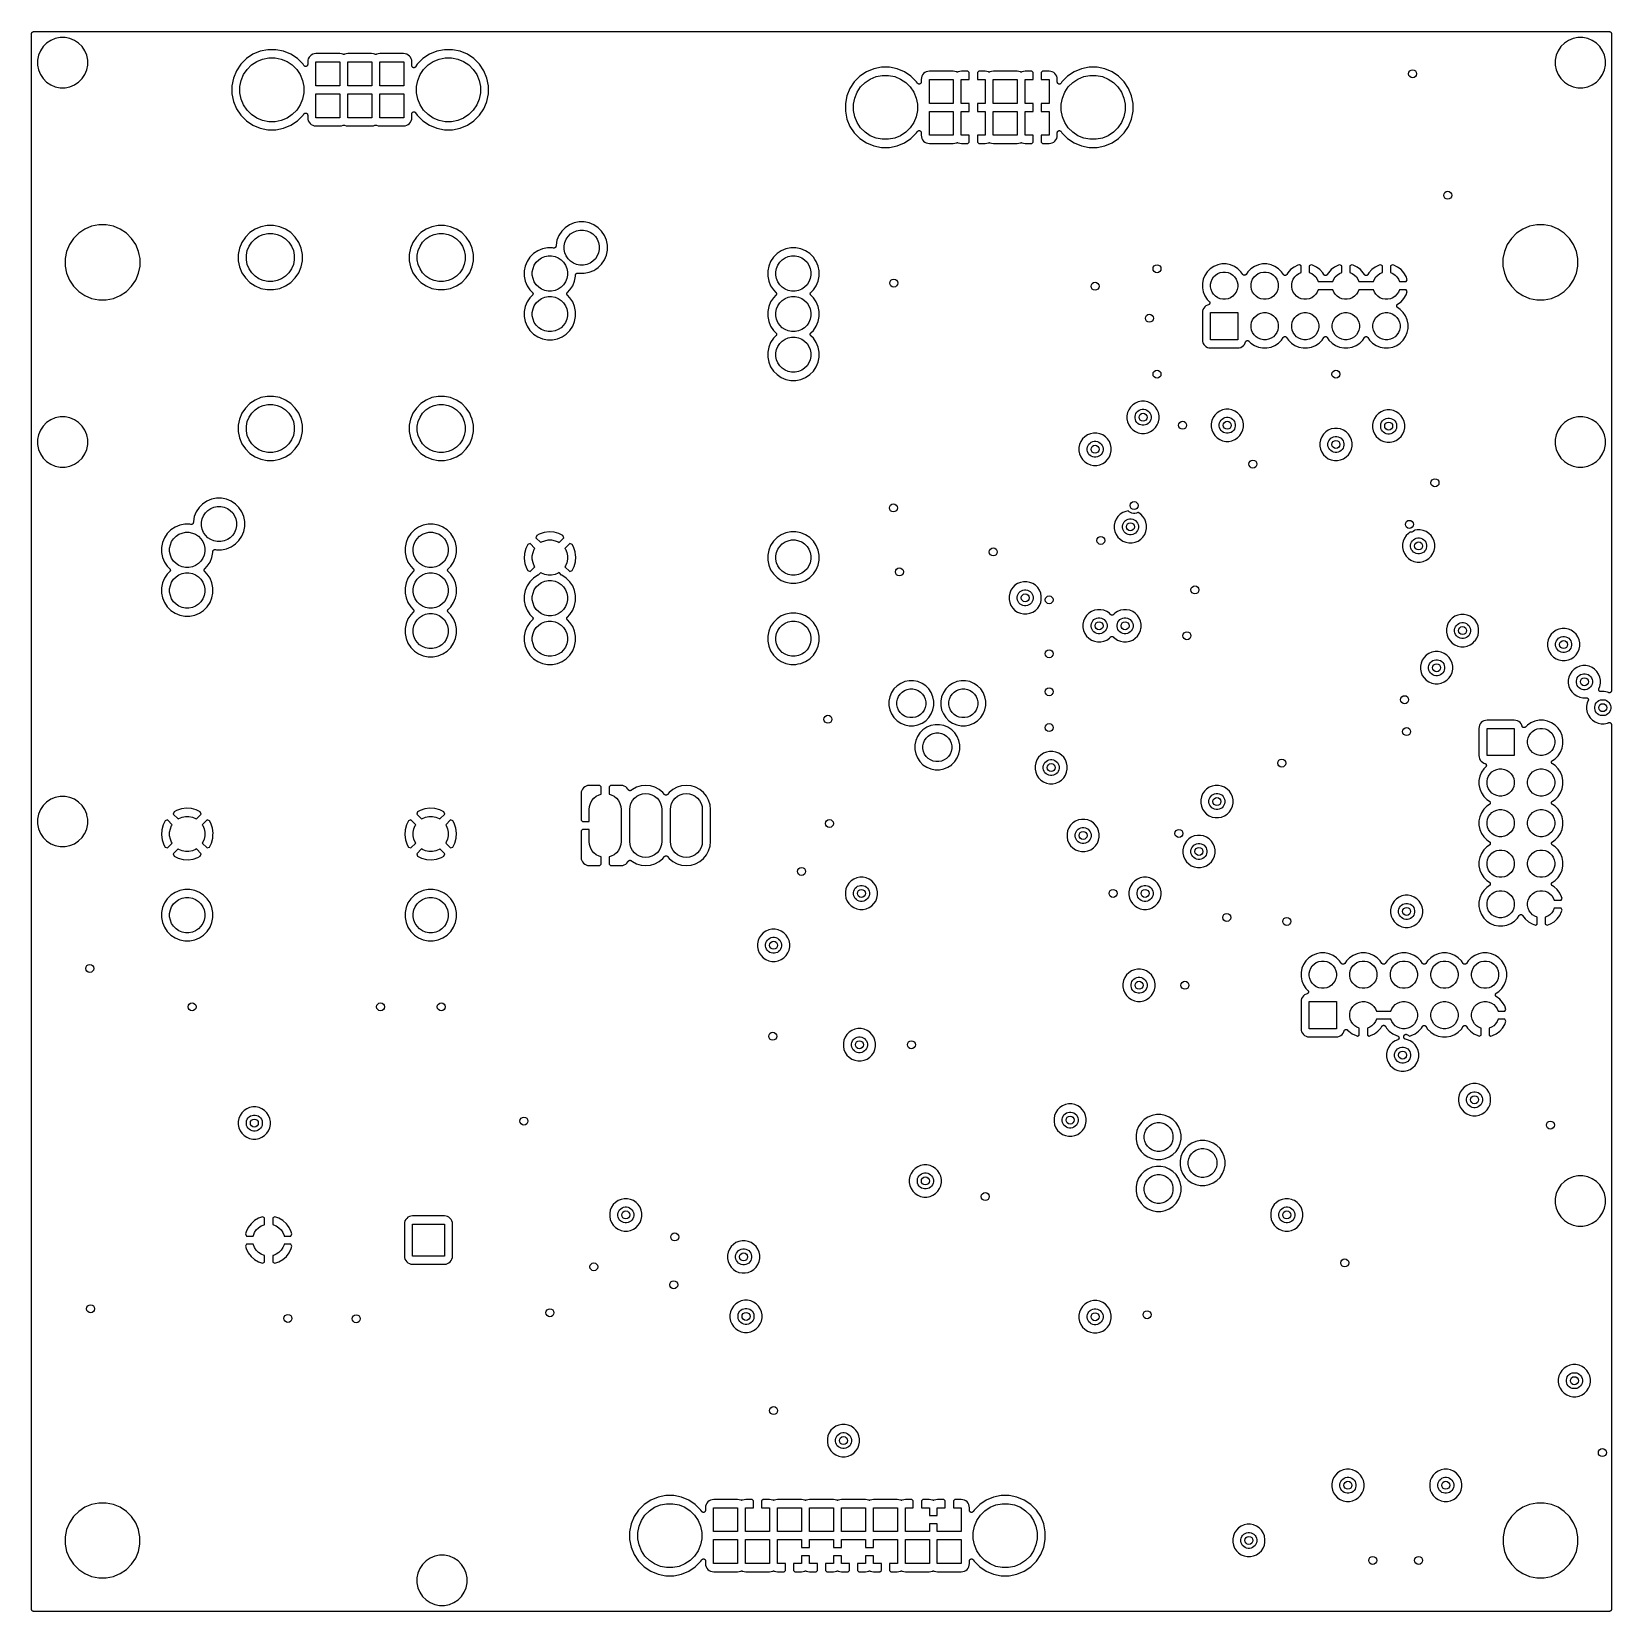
# Model space of a CAD drawing. Extents: x -4.4 to 94.4, y -84.4 to 14.4.
import ezdxf

# ---------------------------------------------------------------- set-up
doc = ezdxf.new("R2010")
doc.units = 0
doc.layers.add('BLACK', color=7, linetype='CONTINUOUS')

msp = doc.modelspace()

# ---------------------------------------------------------------- linework, layer by layer
at = {"layer": 'BLACK', "linetype": 'CONTINUOUS'}
for p, q in [((-4.44199, 14.3159), (-4.442, 14.3159)), ((-4.442, 14.3159), (-4.44199, 14.3159)), ((-4.442, 14.315), (-4.44199, 14.3159)), ((-4.442, -84.315), (-4.442, 14.315)), ((-4.44199, 14.3168), (-4.44065, 14.3287)), ((-4.44199, 14.3159), (-4.44199, 14.3168)), ((-4.44065, 14.3287), (-4.43941, 14.3405)), ((-4.43941, 14.3405), (-4.43927, 14.341)), ((-4.43927, 14.341), (-4.43922, 14.3414)), ((-4.43922, 14.3414), (-4.43561, 14.3528)), ((-4.43561, 14.3528), (-4.43208, 14.3642)), ((-4.43208, 14.3642), (-4.43187, 14.3646)), ((-4.43187, 14.3646), (-4.43173, 14.365)), ((-4.43173, 14.365), (-4.42598, 14.3755)), ((-4.42598, 14.3755), (-4.42029, 14.386)), ((-4.42029, 14.386), (-4.42, 14.3864)), ((-4.42, 14.3864), (-4.41979, 14.3868)), ((-4.41979, 14.3868), (-4.41212, 14.3959)), ((-4.41212, 14.3959), (-4.40449, 14.4051)), ((-4.40449, 14.4051), (-4.40414, 14.4054)), ((-4.40414, 14.4054), (-4.40386, 14.4057)), ((-4.40386, 14.4057), (-4.39454, 14.4132)), ((-4.39454, 14.4132), (-4.38528, 14.4208)), ((-4.38528, 14.4208), (-4.38489, 14.421)), ((-4.38489, 14.421), (-4.38454, 14.4213)), ((-4.38454, 14.4213), (-4.37395, 14.4268)), ((-4.37395, 14.4268), (-4.3634, 14.4324)), ((-4.3634, 14.4324), (-4.36297, 14.4325)), ((-4.36297, 14.4325), (-4.36257, 14.4328)), ((-4.36257, 14.4328), (-4.35114, 14.4361)), ((-4.35114, 14.4361), (-4.33967, 14.4396)), ((-4.33967, 14.4396), (-4.33922, 14.4396)), ((-4.33922, 14.4396), (-4.3388, 14.4398)), ((-4.3388, 14.4398), (-4.32691, 14.4408)), ((-4.32691, 14.4408), (-4.315, 14.442)), ((-4.315, 14.442), (94.315, 14.442)), ((-3.24357, 13.8911), (-3.50068, 13.7193)), ((-2.95789, 14.0095), (-3.24357, 13.8911)), ((-2.65461, 14.0698), (-2.95789, 14.0095)), ((-2.34539, 14.0698), (-2.65461, 14.0698)), ((-2.04211, 14.0095), (-2.34539, 14.0698)), ((-1.75642, 13.8911), (-2.04211, 14.0095)), ((-1.49932, 13.7193), (-1.75642, 13.8911)), ((91.7564, 13.8911), (91.4993, 13.7193)), ((92.0421, 14.0095), (91.7564, 13.8911)), ((92.3454, 14.0698), (92.0421, 14.0095)), ((92.6546, 14.0698), (92.3454, 14.0698)), ((92.9579, 14.0095), (92.6546, 14.0698)), ((93.2436, 13.8911), (92.9579, 14.0095)), ((93.5007, 13.7193), (93.2436, 13.8911)), ((94.315, 14.442), (94.3159, 14.442)), ((94.3159, 14.442), (94.3159, 14.442)), ((94.3159, 14.442), (94.3159, 14.442)), ((94.3159, 14.442), (94.3168, 14.442)), ((94.3168, 14.442), (94.3287, 14.4407)), ((94.3287, 14.4407), (94.3405, 14.4394)), ((94.3405, 14.4394), (94.341, 14.4393)), ((94.341, 14.4393), (94.3414, 14.4392)), ((94.3414, 14.4392), (94.3528, 14.4356)), ((94.3528, 14.4356), (94.3642, 14.4321)), ((94.3642, 14.4321), (94.3646, 14.4319)), ((94.3646, 14.4319), (94.365, 14.4317)), ((94.365, 14.4317), (94.3755, 14.426)), ((94.3755, 14.426), (94.386, 14.4203)), ((94.386, 14.4203), (94.3864, 14.42)), ((94.3864, 14.42), (94.3868, 14.4198)), ((94.3868, 14.4198), (94.3959, 14.4121)), ((94.3959, 14.4121), (94.4051, 14.4045)), ((94.4051, 14.4045), (94.4054, 14.4041)), ((94.4054, 14.4041), (94.4057, 14.4039)), ((94.4057, 14.4039), (94.4132, 14.3945)), ((94.4132, 14.3945), (94.4208, 14.3853)), ((94.4208, 14.3853), (94.421, 14.3849)), ((94.421, 14.3849), (94.4213, 14.3845)), ((94.4213, 14.3845), (94.4268, 14.3739)), ((94.4268, 14.3739), (94.4324, 14.3634)), ((94.4324, 14.3634), (94.4325, 14.363)), ((94.4325, 14.363), (94.4328, 14.3626)), ((94.4328, 14.3626), (94.4361, 14.3511)), ((94.4361, 14.3511), (94.4396, 14.3397)), ((94.4396, 14.3397), (94.4396, 14.3392)), ((94.4396, 14.3392), (94.4397, 14.3388)), ((94.4397, 14.3388), (94.4408, 14.3269)), ((94.4408, 14.3269), (94.442, 14.315)), ((94.442, 14.315), (94.442, -26.8184)), ((-4.00946, 12.9579), (-4.06979, 12.6546)), ((-3.89113, 13.2436), (-4.00946, 12.9579)), ((-3.71934, 13.5007), (-3.89113, 13.2436)), ((-3.50068, 13.7193), (-3.71934, 13.5007)), ((-1.28066, 13.5007), (-1.49932, 13.7193)), ((-1.10887, 13.2436), (-1.28066, 13.5007)), ((-0.990537, 12.9579), (-1.10887, 13.2436)), ((-0.93021, 12.6546), (-0.990537, 12.9579)), ((9.4121, 13.0225), (9.00132, 12.748)), ((9.86852, 13.2115), (9.4121, 13.0225)), ((10.3531, 13.3079), (9.86852, 13.2115)), ((10.8471, 13.3079), (10.3531, 13.3079)), ((11.3316, 13.2115), (10.8471, 13.3079)), ((11.7881, 13.0224), (11.3316, 13.2115)), ((12.1988, 12.748), (11.7881, 13.0224)), ((12.989, 12.9109), (12.9255, 12.8336)), ((13.0663, 12.9744), (12.989, 12.9109)), ((13.1546, 13.0216), (13.0663, 12.9744)), ((13.2503, 13.0506), (13.1546, 13.0216)), ((13.3562, 13.061), (13.2503, 13.0506)), ((14.8437, 13.061), (13.3562, 13.061)), ((14.9495, 13.0506), (14.8437, 13.061)), ((15.0508, 13.0199), (14.9495, 13.0506)), ((15.051, 13.0198), (15.0508, 13.0199)), ((15.0619, 13.0152), (15.051, 13.0198)), ((15.0625, 13.0151), (15.0619, 13.0152)), ((15.063, 13.0148), (15.0625, 13.0151)), ((15.0745, 13.0125), (15.063, 13.0148)), ((15.0861, 13.0101), (15.0745, 13.0125)), ((15.0867, 13.0101), (15.0861, 13.0101)), ((15.0873, 13.01), (15.0867, 13.0101)), ((15.0991, 13.0099), (15.0873, 13.01)), ((15.1109, 13.0098), (15.0991, 13.0099)), ((15.1115, 13.0099), (15.1109, 13.0098)), ((15.1121, 13.0099), (15.1115, 13.0099)), ((15.1237, 13.0122), (15.1121, 13.0099)), ((15.1353, 13.0143), (15.1237, 13.0122)), ((15.1358, 13.0145), (15.1353, 13.0143)), ((15.1364, 13.0147), (15.1358, 13.0145)), ((15.1473, 13.0191), (15.1364, 13.0147)), ((15.1493, 13.0199), (15.1473, 13.0191)), ((15.2504, 13.0506), (15.1493, 13.0199)), ((15.3562, 13.061), (15.2504, 13.0506)), ((16.8438, 13.061), (15.3562, 13.061)), ((16.9496, 13.0506), (16.8438, 13.061)), ((17.051, 13.0198), (16.9496, 13.0506)), ((17.0618, 13.0152), (17.051, 13.0198)), ((17.0624, 13.0151), (17.0618, 13.0152)), ((17.063, 13.0149), (17.0624, 13.0151)), ((17.0746, 13.0125), (17.063, 13.0149)), ((17.0861, 13.0101), (17.0746, 13.0125)), ((17.0867, 13.0101), (17.0861, 13.0101)), ((17.0873, 13.01), (17.0867, 13.0101)), ((17.0991, 13.01), (17.0873, 13.01)), ((17.1108, 13.0098), (17.0991, 13.01)), ((17.1114, 13.0099), (17.1108, 13.0098)), ((17.1121, 13.0099), (17.1114, 13.0099)), ((17.1237, 13.0122), (17.1121, 13.0099)), ((17.1352, 13.0144), (17.1237, 13.0122)), ((17.1358, 13.0146), (17.1352, 13.0144)), ((17.1364, 13.0147), (17.1358, 13.0146)), ((17.1473, 13.0192), (17.1364, 13.0147)), ((17.1496, 13.0201), (17.1473, 13.0192)), ((17.2505, 13.0507), (17.1496, 13.0201)), ((17.3563, 13.0611), (17.2505, 13.0507)), ((18.8439, 13.0611), (17.3563, 13.0611)), ((18.9497, 13.0507), (18.8439, 13.0611)), ((19.0454, 13.0217), (18.9497, 13.0507)), ((19.1337, 12.9745), (19.0454, 13.0217)), ((19.211, 12.911), (19.1337, 12.9745)), ((19.2745, 12.8336), (19.211, 12.911)), ((20.462, 13.0225), (20.0512, 12.748)), ((20.9184, 13.2115), (20.462, 13.0225)), ((21.403, 13.3079), (20.9184, 13.2115)), ((21.897, 13.3079), (21.403, 13.3079)), ((22.3816, 13.2115), (21.897, 13.3079)), ((22.838, 13.0225), (22.3816, 13.2115)), ((23.2488, 12.748), (22.838, 13.0225)), ((90.9905, 12.9579), (90.9302, 12.6546)), ((91.1089, 13.2436), (90.9905, 12.9579)), ((91.2807, 13.5007), (91.1089, 13.2436)), ((91.4993, 13.7193), (91.2807, 13.5007)), ((93.7193, 13.5007), (93.5007, 13.7193)), ((93.8911, 13.2436), (93.7193, 13.5007)), ((94.0095, 12.9579), (93.8911, 13.2436)), ((94.0698, 12.6546), (94.0095, 12.9579)), ((-4.06979, 12.6546), (-4.06979, 12.3454)), ((-4.06979, 12.3454), (-4.00946, 12.0421)), ((-4.00946, 12.0421), (-3.89113, 11.7564)), ((-1.10887, 11.7564), (-0.990537, 12.0421)), ((-0.990537, 12.0421), (-0.93021, 12.3454)), ((-0.93021, 12.3454), (-0.93021, 12.6546)), ((8.37752, 11.9879), (8.18846, 11.5314)), ((8.65199, 12.3986), (8.37752, 11.9879)), ((9.00132, 12.748), (8.65199, 12.3986)), ((8.8277, 11.7472), (9.04658, 12.0748)), ((9.04658, 12.0748), (9.32515, 12.3534)), ((9.32515, 12.3534), (9.65273, 12.5723)), ((9.65273, 12.5723), (10.0167, 12.723)), ((10.0167, 12.723), (10.4031, 12.7999)), ((10.4031, 12.7999), (10.7971, 12.7999)), ((10.7971, 12.7999), (11.1835, 12.723)), ((11.1835, 12.723), (11.5474, 12.5723)), ((11.5474, 12.5723), (11.875, 12.3534)), ((11.875, 12.3534), (12.1536, 12.0748)), ((12.1536, 12.0748), (12.3725, 11.7472)), ((12.5482, 12.3986), (12.1988, 12.748)), ((12.6063, 12.3117), (12.5482, 12.3986)), ((12.6139, 12.3024), (12.6063, 12.3117)), ((12.6218, 12.2928), (12.6139, 12.3024)), ((12.6219, 12.2927), (12.6218, 12.2928)), ((12.622, 12.2925), (12.6219, 12.2927)), ((12.6312, 12.2849), (12.622, 12.2925)), ((12.6409, 12.277), (12.6312, 12.2849)), ((12.641, 12.2769), (12.6409, 12.277)), ((12.6411, 12.2768), (12.641, 12.2769)), ((12.6519, 12.271), (12.6411, 12.2768)), ((12.6627, 12.2652), (12.6519, 12.271)), ((12.6628, 12.2651), (12.6627, 12.2652)), ((12.663, 12.265), (12.6628, 12.2651)), ((12.6748, 12.2614), (12.663, 12.265)), ((12.6863, 12.2578), (12.6748, 12.2614)), ((12.6865, 12.2578), (12.6863, 12.2578)), ((12.6867, 12.2578), (12.6865, 12.2578)), ((12.6989, 12.2565), (12.6867, 12.2578)), ((12.711, 12.2553), (12.6989, 12.2565)), ((12.7111, 12.2553), (12.711, 12.2553)), ((12.7113, 12.2553), (12.7111, 12.2553)), ((12.7237, 12.2564), (12.7113, 12.2553)), ((12.7357, 12.2575), (12.7237, 12.2564)), ((12.7358, 12.2575), (12.7357, 12.2575)), ((12.736, 12.2576), (12.7358, 12.2575)), ((12.7481, 12.2612), (12.736, 12.2576)), ((12.7594, 12.2645), (12.7481, 12.2612)), ((12.7596, 12.2646), (12.7594, 12.2645)), ((12.7598, 12.2646), (12.7596, 12.2646)), ((12.7707, 12.2704), (12.7598, 12.2646)), ((12.7814, 12.276), (12.7707, 12.2704)), ((12.7815, 12.2761), (12.7814, 12.276)), ((12.7817, 12.2762), (12.7815, 12.2761)), ((12.7911, 12.2838), (12.7817, 12.2762)), ((12.8007, 12.2915), (12.7911, 12.2838)), ((12.8008, 12.2916), (12.8007, 12.2915)), ((12.801, 12.2917), (12.8008, 12.2916)), ((12.8088, 12.3011), (12.801, 12.2917)), ((12.8167, 12.3105), (12.8088, 12.3011)), ((12.8168, 12.3108), (12.8167, 12.3106)), ((12.8167, 12.3106), (12.8167, 12.3105)), ((12.8228, 12.3216), (12.8168, 12.3108)), ((12.8286, 12.3322), (12.8228, 12.3216)), ((12.8287, 12.3325), (12.8286, 12.3324)), ((12.8286, 12.3324), (12.8286, 12.3322)), ((12.8324, 12.3441), (12.8287, 12.3325)), ((12.8361, 12.3558), (12.8324, 12.3441)), ((12.8362, 12.3562), (12.8361, 12.356)), ((12.8361, 12.356), (12.8361, 12.3558)), ((12.8375, 12.3682), (12.8362, 12.3562)), ((12.8389, 12.3805), (12.8375, 12.3682)), ((12.8493, 12.6495), (12.8389, 12.5437)), ((12.8389, 12.5437), (12.8389, 12.3823)), ((12.8389, 12.3823), (12.8389, 12.3808)), ((12.8389, 12.3808), (12.8389, 12.3808)), ((12.8389, 12.3808), (12.8389, 12.3808)), ((12.8389, 12.3808), (12.8389, 12.3805)), ((12.8783, 12.7453), (12.8493, 12.6495)), ((12.9255, 12.8336), (12.8783, 12.7453)), ((13.3499, 11.05), (13.3499, 12.55)), ((13.3499, 12.55), (14.8499, 12.55)), ((14.8499, 12.55), (14.8499, 11.05)), ((15.35, 11.0499), (15.35, 12.5499)), ((15.35, 12.5499), (16.85, 12.5499)), ((16.85, 12.5499), (16.85, 11.0499)), ((17.3501, 11.05), (17.3501, 12.55)), ((17.3501, 12.55), (18.8501, 12.55)), ((18.8501, 12.55), (18.8501, 11.05)), ((19.3217, 12.7454), (19.2745, 12.8336)), ((19.3507, 12.6496), (19.3217, 12.7454)), ((19.3612, 12.5438), (19.3507, 12.6496)), ((19.3612, 12.3074), (19.3612, 12.5438)), ((19.3624, 12.2953), (19.3612, 12.3074)), ((19.3635, 12.283), (19.3624, 12.2953)), ((19.3636, 12.2829), (19.3635, 12.283)), ((19.3636, 12.2827), (19.3636, 12.2829)), ((19.3671, 12.271), (19.3636, 12.2827)), ((19.3706, 12.2593), (19.3671, 12.271)), ((19.3707, 12.2592), (19.3706, 12.2593)), ((19.3708, 12.259), (19.3707, 12.2592)), ((19.3765, 12.2483), (19.3708, 12.259)), ((19.3822, 12.2374), (19.3765, 12.2483)), ((19.3823, 12.2373), (19.3822, 12.2374)), ((19.3824, 12.2371), (19.3823, 12.2373)), ((19.39, 12.2277), (19.3824, 12.2371)), ((19.3978, 12.2181), (19.39, 12.2277)), ((19.398, 12.218), (19.3978, 12.2181)), ((19.3981, 12.2179), (19.398, 12.218)), ((19.4075, 12.2101), (19.3981, 12.2179)), ((19.4169, 12.2023), (19.4075, 12.2101)), ((19.417, 12.2022), (19.4169, 12.2023)), ((19.4172, 12.2021), (19.417, 12.2022)), ((19.428, 12.1962), (19.4172, 12.2021)), ((19.4387, 12.1904), (19.428, 12.1962)), ((19.4388, 12.1904), (19.4387, 12.1904)), ((19.439, 12.1903), (19.4388, 12.1904)), ((19.4509, 12.1866), (19.439, 12.1903)), ((19.4623, 12.1831), (19.4509, 12.1866)), ((19.4625, 12.183), (19.4623, 12.1831)), ((19.4626, 12.183), (19.4625, 12.183)), ((19.475, 12.1817), (19.4626, 12.183)), ((19.487, 12.1804), (19.475, 12.1817)), ((19.4871, 12.1804), (19.487, 12.1804)), ((19.4873, 12.1804), (19.4871, 12.1804)), ((19.4995, 12.1815), (19.4873, 12.1804)), ((19.5116, 12.1826), (19.4995, 12.1815)), ((19.5118, 12.1826), (19.5116, 12.1826)), ((19.512, 12.1826), (19.5118, 12.1826)), ((19.5237, 12.1861), (19.512, 12.1826)), ((19.5354, 12.1895), (19.5237, 12.1861)), ((19.5356, 12.1896), (19.5354, 12.1895)), ((19.5357, 12.1896), (19.5356, 12.1896)), ((19.5466, 12.1953), (19.5357, 12.1896)), ((19.5574, 12.2009), (19.5466, 12.1953)), ((19.5576, 12.201), (19.5574, 12.2009)), ((19.5577, 12.2011), (19.5576, 12.201)), ((19.5672, 12.2087), (19.5577, 12.2011)), ((19.5768, 12.2164), (19.5672, 12.2087)), ((19.5769, 12.2165), (19.5768, 12.2164)), ((19.577, 12.2167), (19.5769, 12.2165)), ((19.5847, 12.2258), (19.577, 12.2167)), ((19.5928, 12.2354), (19.5847, 12.2258)), ((19.593, 12.2356), (19.5928, 12.2354)), ((19.5938, 12.2368), (19.593, 12.2356)), ((19.593, 12.2356), (19.593, 12.2356)), ((19.593, 12.2356), (19.593, 12.2356)), ((19.7019, 12.3987), (19.5938, 12.2368)), ((20.0512, 12.748), (19.7019, 12.3987)), ((19.8776, 11.7473), (20.0965, 12.0748)), ((20.0965, 12.0748), (20.3751, 12.3534)), ((20.3751, 12.3534), (20.7026, 12.5723)), ((20.7026, 12.5723), (21.0666, 12.7231)), ((21.0666, 12.7231), (21.453, 12.7999)), ((21.453, 12.7999), (21.847, 12.7999)), ((21.847, 12.7999), (22.2334, 12.7231)), ((22.2334, 12.7231), (22.5974, 12.5723)), ((22.5974, 12.5723), (22.9249, 12.3534)), ((22.9249, 12.3534), (23.2035, 12.0748)), ((23.2035, 12.0748), (23.4224, 11.7473)), ((23.4194, 12.5774), (23.2488, 12.748)), ((23.4195, 12.5773), (23.4194, 12.5774)), ((23.5981, 12.3987), (23.4195, 12.5773)), ((23.8726, 11.9879), (23.5981, 12.3987)), ((24.0616, 11.5315), (23.8726, 11.9879)), ((47.8121, 11.9225), (47.4013, 11.648)), ((48.2685, 12.1115), (47.8121, 11.9225)), ((48.7531, 12.2079), (48.2685, 12.1115)), ((49.2471, 12.2079), (48.7531, 12.2079)), ((49.7316, 12.1115), (49.2471, 12.2079)), ((50.1881, 11.9224), (49.7316, 12.1115)), ((50.5988, 11.648), (50.1881, 11.9224)), ((51.4663, 11.8744), (51.389, 11.8109)), ((51.5546, 11.9216), (51.4663, 11.8744)), ((51.6503, 11.9506), (51.5546, 11.9216)), ((51.7562, 11.961), (51.6503, 11.9506)), ((53.2437, 11.961), (51.7562, 11.961)), ((53.3495, 11.9506), (53.2437, 11.961)), ((53.4508, 11.9199), (53.3495, 11.9506)), ((53.451, 11.9198), (53.4508, 11.9199)), ((53.4619, 11.9152), (53.451, 11.9198)), ((53.4625, 11.9151), (53.4619, 11.9152)), ((53.463, 11.9148), (53.4625, 11.9151)), ((53.4745, 11.9125), (53.463, 11.9148)), ((53.4861, 11.9101), (53.4745, 11.9125)), ((53.4867, 11.9101), (53.4861, 11.9101)), ((53.4873, 11.91), (53.4867, 11.9101)), ((53.4991, 11.9099), (53.4873, 11.91)), ((53.5109, 11.9098), (53.4991, 11.9099)), ((53.5115, 11.9099), (53.5109, 11.9098)), ((53.5121, 11.9099), (53.5115, 11.9099)), ((53.5237, 11.9122), (53.5121, 11.9099)), ((53.5353, 11.9143), (53.5237, 11.9122)), ((53.5358, 11.9145), (53.5353, 11.9143)), ((53.5364, 11.9147), (53.5358, 11.9145)), ((53.5473, 11.9191), (53.5364, 11.9147)), ((53.5493, 11.9199), (53.5473, 11.9191)), ((53.6504, 11.9506), (53.5493, 11.9199)), ((53.7558, 11.961), (53.6504, 11.9506)), ((54.1613, 11.9583), (53.7558, 11.961)), ((54.246, 11.8736), (54.1613, 11.9583)), ((54.246, 11.4499), (54.246, 11.8736)), ((54.8387, 11.9583), (54.754, 11.8736)), ((54.754, 11.8736), (54.754, 11.4499)), ((55.2442, 11.961), (54.8387, 11.9583)), ((55.3496, 11.9506), (55.2442, 11.961)), ((55.451, 11.9198), (55.3496, 11.9506)), ((55.4618, 11.9152), (55.451, 11.9198)), ((55.451, 11.9198), (55.451, 11.9198)), ((55.4624, 11.9151), (55.4618, 11.9152)), ((55.463, 11.9149), (55.4624, 11.9151)), ((55.4746, 11.9125), (55.463, 11.9149)), ((55.4861, 11.9101), (55.4746, 11.9125)), ((55.4867, 11.9101), (55.4861, 11.9101)), ((55.4873, 11.91), (55.4867, 11.9101)), ((55.4991, 11.91), (55.4873, 11.91)), ((55.5108, 11.9098), (55.4991, 11.91)), ((55.5114, 11.9099), (55.5108, 11.9098)), ((55.5121, 11.9099), (55.5114, 11.9099)), ((55.5237, 11.9122), (55.5121, 11.9099)), ((55.5352, 11.9144), (55.5237, 11.9122)), ((55.5358, 11.9146), (55.5352, 11.9144)), ((55.5364, 11.9147), (55.5358, 11.9146)), ((55.5473, 11.9192), (55.5364, 11.9147)), ((55.5496, 11.9201), (55.5473, 11.9192)), ((55.6505, 11.9507), (55.5496, 11.9201)), ((55.7563, 11.9611), (55.6505, 11.9507)), ((57.2439, 11.9611), (55.7563, 11.9611)), ((57.3497, 11.9507), (57.2439, 11.9611)), ((57.451, 11.92), (57.3497, 11.9507)), ((57.4512, 11.9199), (57.451, 11.92)), ((57.462, 11.9153), (57.4512, 11.9199)), ((57.4626, 11.9151), (57.462, 11.9153)), ((57.4632, 11.9149), (57.4626, 11.9151)), ((57.4747, 11.9126), (57.4632, 11.9149)), ((57.4863, 11.9102), (57.4747, 11.9126)), ((57.4869, 11.9102), (57.4863, 11.9102)), ((57.4875, 11.91), (57.4869, 11.9102)), ((57.4992, 11.91), (57.4875, 11.91)), ((57.5111, 11.9099), (57.4992, 11.91)), ((57.5117, 11.91), (57.5111, 11.9099)), ((57.5123, 11.91), (57.5117, 11.91)), ((57.5238, 11.9122), (57.5123, 11.91)), ((57.5354, 11.9144), (57.5238, 11.9122)), ((57.536, 11.9146), (57.5354, 11.9144)), ((57.5366, 11.9147), (57.536, 11.9146)), ((57.5474, 11.9192), (57.5366, 11.9147)), ((57.5491, 11.9199), (57.5474, 11.9192)), ((57.6504, 11.9506), (57.5491, 11.9199)), ((57.7559, 11.961), (57.6504, 11.9506)), ((58.1613, 11.9583), (57.7559, 11.961)), ((58.246, 11.8736), (58.1613, 11.9583)), ((58.246, 11.4499), (58.246, 11.8736)), ((58.8387, 11.9583), (58.754, 11.8736)), ((58.754, 11.8736), (58.754, 11.4499)), ((59.2442, 11.961), (58.8387, 11.9583)), ((59.3496, 11.9506), (59.2442, 11.961)), ((59.4454, 11.9215), (59.3496, 11.9506)), ((59.5336, 11.8744), (59.4454, 11.9215)), ((59.611, 11.8109), (59.5336, 11.8744)), ((60.8121, 11.9225), (60.4013, 11.648)), ((61.2685, 12.1115), (60.8121, 11.9225)), ((61.7531, 12.2079), (61.2685, 12.1115)), ((62.2471, 12.2079), (61.7531, 12.2079)), ((62.7316, 12.1115), (62.2471, 12.2079)), ((63.1881, 11.9225), (62.7316, 12.1115)), ((63.5988, 11.648), (63.1881, 11.9225)), ((90.9302, 12.6546), (90.9302, 12.3454)), ((90.9302, 12.3454), (90.9905, 12.0421)), ((90.9905, 12.0421), (91.1089, 11.7564)), ((93.8911, 11.7564), (94.0095, 12.0421)), ((94.0095, 12.0421), (94.0698, 12.3454)), ((94.0698, 12.3454), (94.0698, 12.6546)), ((-3.89113, 11.7564), (-3.71934, 11.4993)), ((-3.71934, 11.4993), (-3.50068, 11.2807)), ((-3.50068, 11.2807), (-3.24357, 11.1089)), ((-3.24357, 11.1089), (-2.95789, 10.9905)), ((-2.95789, 10.9905), (-2.65461, 10.9302)), ((-2.65461, 10.9302), (-2.34539, 10.9302)), ((-2.34539, 10.9302), (-2.04211, 10.9905)), ((-2.04211, 10.9905), (-1.75643, 11.1089)), ((-1.75643, 11.1089), (-1.6724, 11.165)), ((-1.6724, 11.165), (-1.49932, 11.2807)), ((-1.49932, 11.2807), (-1.28066, 11.4993)), ((-1.28066, 11.4993), (-1.10887, 11.7564)), ((8.18846, 11.5314), (8.09208, 11.0469)), ((8.09208, 11.0469), (8.09208, 10.5529)), ((8.60008, 10.9969), (8.67694, 11.3833)), ((8.60008, 10.6029), (8.60008, 10.9969)), ((8.67694, 11.3833), (8.8277, 11.7472)), ((12.3725, 11.7472), (12.5232, 11.3833)), ((12.5232, 11.3833), (12.6001, 10.9969)), ((12.6001, 10.9969), (12.6001, 10.6029)), ((14.8499, 11.05), (13.3499, 11.05)), ((16.85, 11.0499), (15.35, 11.0499)), ((18.8501, 11.05), (17.3501, 11.05)), ((19.65, 10.9969), (19.7269, 11.3833)), ((19.65, 10.6029), (19.65, 10.9969)), ((19.7269, 11.3833), (19.8776, 11.7473)), ((23.4224, 11.7473), (23.5731, 11.3833)), ((23.5731, 11.3833), (23.65, 10.9969)), ((23.65, 10.9969), (23.65, 10.6029)), ((24.158, 11.0469), (24.0616, 11.5315)), ((24.158, 10.5529), (24.158, 11.0469)), ((46.7775, 10.8879), (46.5885, 10.4314)), ((47.052, 11.2986), (46.7775, 10.8879)), ((47.4013, 11.648), (47.052, 11.2986)), ((47.2277, 10.6472), (47.4466, 10.9748)), ((47.4466, 10.9748), (47.7252, 11.2534)), ((47.7252, 11.2534), (48.0527, 11.4723)), ((48.0527, 11.4723), (48.4167, 11.623)), ((48.4167, 11.623), (48.8031, 11.6999)), ((48.8031, 11.6999), (49.1971, 11.6999)), ((49.1971, 11.6999), (49.5835, 11.623)), ((49.5835, 11.623), (49.9474, 11.4723)), ((49.9474, 11.4723), (50.275, 11.2534)), ((50.275, 11.2534), (50.5536, 10.9748)), ((50.5536, 10.9748), (50.7725, 10.6472)), ((50.9482, 11.2986), (50.5988, 11.648)), ((51.0063, 11.2117), (50.9482, 11.2986)), ((51.0139, 11.2024), (51.0063, 11.2117)), ((51.0218, 11.1928), (51.0139, 11.2024)), ((51.0219, 11.1927), (51.0218, 11.1928)), ((51.022, 11.1925), (51.0219, 11.1927)), ((51.0312, 11.1849), (51.022, 11.1925)), ((51.0409, 11.177), (51.0312, 11.1849)), ((51.041, 11.1769), (51.0409, 11.177)), ((51.0411, 11.1768), (51.041, 11.1769)), ((51.0519, 11.171), (51.0411, 11.1768)), ((51.0627, 11.1652), (51.0519, 11.171)), ((51.0628, 11.1651), (51.0627, 11.1652)), ((51.063, 11.165), (51.0628, 11.1651)), ((51.0748, 11.1614), (51.063, 11.165)), ((51.0863, 11.1578), (51.0748, 11.1614)), ((51.0865, 11.1578), (51.0863, 11.1578)), ((51.0867, 11.1578), (51.0865, 11.1578)), ((51.0989, 11.1565), (51.0867, 11.1578)), ((51.111, 11.1553), (51.0989, 11.1565)), ((51.1111, 11.1553), (51.111, 11.1553)), ((51.1113, 11.1553), (51.1111, 11.1553)), ((51.1237, 11.1564), (51.1113, 11.1553)), ((51.1357, 11.1575), (51.1237, 11.1564)), ((51.1358, 11.1575), (51.1357, 11.1575)), ((51.136, 11.1576), (51.1358, 11.1575)), ((51.1481, 11.1612), (51.136, 11.1576)), ((51.1594, 11.1645), (51.1481, 11.1612)), ((51.1596, 11.1646), (51.1594, 11.1645)), ((51.1598, 11.1646), (51.1596, 11.1646)), ((51.1707, 11.1704), (51.1598, 11.1646)), ((51.1814, 11.176), (51.1707, 11.1704)), ((51.1815, 11.1761), (51.1814, 11.176)), ((51.1817, 11.1762), (51.1815, 11.1761)), ((51.1912, 11.1838), (51.1817, 11.1762)), ((51.2007, 11.1915), (51.1912, 11.1838)), ((51.2008, 11.1916), (51.2007, 11.1915)), ((51.201, 11.1917), (51.2008, 11.1916)), ((51.2088, 11.2011), (51.201, 11.1917)), ((51.2167, 11.2105), (51.2088, 11.2011)), ((51.2168, 11.2108), (51.2167, 11.2106)), ((51.2167, 11.2106), (51.2167, 11.2105)), ((51.2228, 11.2216), (51.2168, 11.2108)), ((51.2286, 11.2322), (51.2228, 11.2216)), ((51.2287, 11.2325), (51.2286, 11.2324)), ((51.2286, 11.2324), (51.2286, 11.2322)), ((51.2324, 11.2441), (51.2287, 11.2325)), ((51.2361, 11.2558), (51.2324, 11.2441)), ((51.2362, 11.2562), (51.2361, 11.256)), ((51.2361, 11.256), (51.2361, 11.2558)), ((51.2375, 11.2682), (51.2362, 11.2562)), ((51.2389, 11.2805), (51.2375, 11.2682)), ((51.2493, 11.5495), (51.2389, 11.4437)), ((51.2389, 11.4437), (51.2389, 11.2823)), ((51.2389, 11.2823), (51.2389, 11.2808)), ((51.2389, 11.2808), (51.2389, 11.2808)), ((51.2389, 11.2808), (51.2389, 11.2808)), ((51.2389, 11.2808), (51.2389, 11.2805)), ((51.2783, 11.6453), (51.2493, 11.5495)), ((51.3255, 11.7336), (51.2783, 11.6453)), ((51.389, 11.8109), (51.3255, 11.7336)), ((51.7499, 9.94996), (51.7499, 11.45)), ((51.7499, 11.45), (53.2499, 11.45)), ((53.2499, 11.45), (53.2499, 9.94996)), ((53.75, 9.94993), (53.75, 11.4499)), ((53.75, 11.4499), (54.246, 11.4499)), ((54.754, 11.4499), (55.25, 11.4499)), ((55.25, 11.4499), (55.25, 9.94993)), ((55.7501, 9.95005), (55.7501, 11.45)), ((55.7501, 11.45), (57.2501, 11.45)), ((57.2501, 11.45), (57.2501, 9.95005)), ((57.75, 9.94994), (57.75, 11.4499)), ((57.75, 11.4499), (58.246, 11.4499)), ((58.754, 11.4499), (59.25, 11.4499)), ((59.25, 11.4499), (59.25, 9.94994)), ((59.6745, 11.7335), (59.611, 11.8109)), ((59.7216, 11.6453), (59.6745, 11.7335)), ((59.7507, 11.5495), (59.7216, 11.6453)), ((59.7611, 11.4441), (59.7507, 11.5495)), ((59.76, 11.2812), (59.7611, 11.4441)), ((59.76, 11.2809), (59.76, 11.2812)), ((59.76, 11.2807), (59.76, 11.2809)), ((59.7611, 11.2684), (59.76, 11.2807)), ((59.7622, 11.2565), (59.7611, 11.2684)), ((59.7623, 11.2562), (59.7622, 11.2565)), ((59.7623, 11.256), (59.7623, 11.2562)), ((59.7658, 11.2444), (59.7623, 11.256)), ((59.7692, 11.2327), (59.7658, 11.2444)), ((59.7694, 11.2325), (59.7692, 11.2327)), ((59.7694, 11.2322), (59.7694, 11.2325)), ((59.775, 11.2216), (59.7694, 11.2322)), ((59.7807, 11.2108), (59.775, 11.2216)), ((59.7809, 11.2105), (59.7807, 11.2108)), ((59.781, 11.2103), (59.7809, 11.2105)), ((59.7886, 11.201), (59.781, 11.2103)), ((59.7963, 11.1914), (59.7886, 11.201)), ((59.7965, 11.1913), (59.7963, 11.1914)), ((59.7966, 11.1911), (59.7965, 11.1913)), ((59.8059, 11.1834), (59.7966, 11.1911)), ((59.8153, 11.1755), (59.8059, 11.1834)), ((59.8155, 11.1754), (59.8153, 11.1755)), ((59.8157, 11.1752), (59.8155, 11.1754)), ((59.8263, 11.1695), (59.8157, 11.1752)), ((59.837, 11.1636), (59.8263, 11.1695)), ((59.8372, 11.1635), (59.837, 11.1636)), ((59.8375, 11.1634), (59.8372, 11.1635)), ((59.8489, 11.1598), (59.8375, 11.1634)), ((59.8606, 11.1561), (59.8489, 11.1598)), ((59.8609, 11.1561), (59.8606, 11.1561)), ((59.8611, 11.156), (59.8609, 11.1561)), ((59.8731, 11.1547), (59.8611, 11.156)), ((59.8853, 11.1533), (59.8731, 11.1547)), ((59.8855, 11.1534), (59.8853, 11.1533)), ((59.8858, 11.1533), (59.8855, 11.1534)), ((59.8979, 11.1544), (59.8858, 11.1533)), ((59.91, 11.1554), (59.8979, 11.1544)), ((59.9102, 11.1555), (59.91, 11.1554)), ((59.9105, 11.1555), (59.9102, 11.1555)), ((59.9221, 11.1589), (59.9105, 11.1555)), ((59.9338, 11.1623), (59.9221, 11.1589)), ((59.934, 11.1624), (59.9338, 11.1623)), ((59.9342, 11.1625), (59.934, 11.1624)), ((59.945, 11.168), (59.9342, 11.1625)), ((59.9558, 11.1736), (59.945, 11.168)), ((59.956, 11.1738), (59.9558, 11.1736)), ((59.9562, 11.1739), (59.956, 11.1738)), ((59.9658, 11.1815), (59.9562, 11.1739)), ((59.9752, 11.189), (59.9658, 11.1815)), ((59.9754, 11.1892), (59.9752, 11.189)), ((59.9756, 11.1894), (59.9754, 11.1892)), ((59.9835, 11.1988), (59.9756, 11.1894)), ((59.9913, 11.2079), (59.9835, 11.1988)), ((59.9914, 11.2081), (59.9913, 11.2079)), ((59.9916, 11.2083), (59.9914, 11.2081)), ((59.9926, 11.2098), (59.9916, 11.2083)), ((60.052, 11.2987), (59.9926, 11.2098)), ((60.4013, 11.648), (60.052, 11.2987)), ((60.2277, 10.6473), (60.4466, 10.9748)), ((60.4466, 10.9748), (60.7251, 11.2534)), ((60.7251, 11.2534), (61.0527, 11.4723)), ((61.0527, 11.4723), (61.4167, 11.6231)), ((61.4167, 11.6231), (61.8031, 11.6999)), ((61.8031, 11.6999), (62.1971, 11.6999)), ((62.1971, 11.6999), (62.5834, 11.6231)), ((62.5834, 11.6231), (62.9474, 11.4723)), ((62.9474, 11.4723), (63.275, 11.2534)), ((63.275, 11.2534), (63.5536, 10.9748)), ((63.5536, 10.9748), (63.7724, 10.6473)), ((63.9482, 11.2987), (63.5988, 11.648)), ((64.2226, 10.8879), (63.9482, 11.2987)), ((64.4117, 10.4315), (64.2226, 10.8879)), ((91.1089, 11.7564), (91.2807, 11.4993)), ((91.2807, 11.4993), (91.4993, 11.2807)), ((91.4993, 11.2807), (91.7564, 11.1089)), ((91.7564, 11.1089), (92.0421, 10.9905)), ((92.0421, 10.9905), (92.3454, 10.9302)), ((92.3454, 10.9302), (92.6546, 10.9302)), ((92.6546, 10.9302), (92.9579, 10.9905)), ((92.9579, 10.9905), (93.2436, 11.1089)), ((93.2436, 11.1089), (93.5007, 11.2807)), ((93.5007, 11.2807), (93.7193, 11.4993)), ((93.7193, 11.4993), (93.8911, 11.7564)), ((8.09208, 10.5529), (8.18846, 10.0683)), ((8.18846, 10.0683), (8.37752, 9.61191)), ((8.67694, 10.2165), (8.60008, 10.6029)), ((8.8277, 9.85253), (8.67694, 10.2165)), ((12.5232, 10.2165), (12.3725, 9.85253)), ((12.6001, 10.6029), (12.5232, 10.2165)), ((13.35, 9.05), (13.35, 10.55)), ((13.35, 10.55), (14.85, 10.55)), ((14.85, 10.55), (14.85, 9.05)), ((15.35, 9.05006), (15.35, 10.5501)), ((15.35, 10.5501), (16.85, 10.5501)), ((16.85, 10.5501), (16.85, 9.05006)), ((17.35, 9.05004), (17.35, 10.55)), ((17.35, 10.55), (18.85, 10.55)), ((18.85, 10.55), (18.85, 9.05004)), ((19.7269, 10.2165), (19.65, 10.6029)), ((19.8776, 9.85257), (19.7269, 10.2165)), ((23.5731, 10.2165), (23.4224, 9.85257)), ((23.65, 10.6029), (23.5731, 10.2165)), ((23.8726, 9.61194), (24.0366, 10.008)), ((24.0366, 10.008), (24.0367, 10.0081)), ((24.0367, 10.0081), (24.0616, 10.0684)), ((24.0616, 10.0684), (24.158, 10.5529)), ((46.5885, 10.4314), (46.4921, 9.94691)), ((46.4921, 9.94691), (46.4921, 9.45287)), ((47.0001, 9.89687), (47.0769, 10.2833)), ((47.0001, 9.50291), (47.0001, 9.89687)), ((47.0769, 10.2833), (47.2277, 10.6472)), ((50.7725, 10.6472), (50.9232, 10.2833)), ((50.9232, 10.2833), (51.0001, 9.89687)), ((51.0001, 9.89687), (51.0001, 9.50291)), ((53.2499, 9.94996), (51.7499, 9.94996)), ((54.246, 9.94993), (53.75, 9.94993)), ((54.246, 9.47566), (54.246, 9.94993)), ((55.25, 9.94993), (54.754, 9.94993)), ((54.754, 9.94993), (54.754, 9.92635)), ((54.754, 9.92635), (54.754, 9.92594)), ((54.754, 9.92594), (54.754, 9.92591)), ((54.754, 9.92591), (54.754, 9.92588)), ((54.754, 9.92588), (54.754, 9.92458)), ((54.754, 9.92458), (54.754, 9.92433)), ((54.754, 9.92433), (54.754, 9.45006)), ((57.2501, 9.95005), (55.7501, 9.95005)), ((58.246, 9.94994), (57.75, 9.94994)), ((58.246, 9.47516), (58.246, 9.94994)), ((59.25, 9.94994), (58.754, 9.94994)), ((58.754, 9.94994), (58.754, 9.92634)), ((58.754, 9.92634), (58.754, 9.92592)), ((58.754, 9.92592), (58.754, 9.9259)), ((58.754, 9.9259), (58.754, 9.92588)), ((58.754, 9.92588), (58.754, 9.92486)), ((58.754, 9.92486), (58.754, 9.45008)), ((60.0001, 9.8969), (60.0769, 10.2833)), ((60.0001, 9.50294), (60.0001, 9.8969)), ((60.0769, 10.2833), (60.2277, 10.6473)), ((63.7724, 10.6473), (63.9232, 10.2833)), ((63.9232, 10.2833), (64.0001, 9.8969)), ((64.0001, 9.8969), (64.0001, 9.50294)), ((64.5081, 9.94694), (64.4117, 10.4315)), ((64.5081, 9.4529), (64.5081, 9.94694)), ((8.37752, 9.61191), (8.65199, 9.20113)), ((8.65199, 9.20113), (9.00132, 8.8518)), ((9.04658, 9.52496), (8.8277, 9.85253)), ((9.32515, 9.24639), (9.04658, 9.52496)), ((9.65273, 9.02751), (9.32515, 9.24639)), ((10.0167, 8.87675), (9.65273, 9.02751)), ((11.5474, 9.02751), (11.1835, 8.87675)), ((11.875, 9.24639), (11.5474, 9.02751)), ((12.1536, 9.52496), (11.875, 9.24639)), ((12.3725, 9.85253), (12.1536, 9.52496)), ((12.1988, 8.8518), (12.5482, 9.20113)), ((12.5482, 9.20113), (12.6063, 9.28818)), ((12.6063, 9.28818), (12.6071, 9.28936)), ((12.6071, 9.28938), (12.6073, 9.28964)), ((12.6071, 9.28937), (12.6071, 9.28938)), ((12.6071, 9.28936), (12.6071, 9.28937)), ((12.6073, 9.28964), (12.6154, 9.29916)), ((12.6154, 9.29916), (12.6231, 9.30836)), ((12.6231, 9.30836), (12.6232, 9.30846)), ((12.6232, 9.30846), (12.6233, 9.30859)), ((12.6233, 9.30859), (12.6329, 9.31627)), ((12.6329, 9.31627), (12.6424, 9.32389)), ((12.6424, 9.32389), (12.6425, 9.32397)), ((12.6425, 9.32397), (12.6427, 9.32407)), ((12.6427, 9.32407), (12.6536, 9.32975)), ((12.6536, 9.32975), (12.6644, 9.33537)), ((12.6644, 9.33537), (12.6645, 9.33542)), ((12.6645, 9.33542), (12.6647, 9.3355)), ((12.6647, 9.3355), (12.6766, 9.33897)), ((12.6766, 9.33897), (12.6881, 9.34237)), ((12.6881, 9.34237), (12.6883, 9.34238)), ((12.6883, 9.34238), (12.6885, 9.34243)), ((12.6885, 9.34243), (12.7006, 9.34351)), ((12.7006, 9.34351), (12.7128, 9.34462)), ((12.7128, 9.34462), (12.713, 9.3446)), ((12.713, 9.3446), (12.7131, 9.34461)), ((12.7131, 9.34461), (12.7253, 9.3433)), ((12.7253, 9.3433), (12.7375, 9.34202)), ((12.7375, 9.34202), (12.7376, 9.34198)), ((12.7376, 9.34198), (12.7378, 9.34196)), ((12.7378, 9.34196), (12.7494, 9.33834)), ((12.7494, 9.33834), (12.7611, 9.3347)), ((12.7611, 9.3347), (12.7613, 9.33461)), ((12.7613, 9.33461), (12.7614, 9.33457)), ((12.7614, 9.33457), (12.7721, 9.32878)), ((12.7721, 9.32878), (12.7829, 9.32291)), ((12.7829, 9.32291), (12.7831, 9.3228)), ((12.7831, 9.3228), (12.7832, 9.32272)), ((12.7832, 9.32272), (12.7926, 9.31491)), ((12.7926, 9.31491), (12.802, 9.30711)), ((12.802, 9.30711), (12.8021, 9.30698)), ((12.8021, 9.30698), (12.8023, 9.30687)), ((12.8023, 9.30687), (12.81, 9.29739)), ((12.81, 9.29739), (12.8177, 9.2879)), ((12.8177, 9.2879), (12.8178, 9.28775)), ((12.8178, 9.28775), (12.8179, 9.28762)), ((12.8179, 9.28762), (12.8236, 9.27689)), ((12.8236, 9.27689), (12.8293, 9.26601)), ((12.8293, 9.26601), (12.8294, 9.26586)), ((12.8294, 9.26586), (12.8295, 9.26571)), ((12.8295, 9.26571), (12.833, 9.25403)), ((12.833, 9.25403), (12.8365, 9.24229)), ((12.8365, 9.24229), (12.8365, 9.24212)), ((12.8365, 9.24212), (12.8366, 9.24196)), ((12.8366, 9.24196), (12.8377, 9.22972)), ((12.8377, 9.22972), (12.8389, 9.21762)), ((12.8389, 9.21762), (12.8389, 9.05624)), ((12.8389, 9.05624), (12.8493, 8.95041)), ((12.8493, 8.95041), (12.8784, 8.85466)), ((14.85, 9.05), (13.35, 9.05)), ((16.85, 9.05006), (15.35, 9.05006)), ((18.85, 9.05004), (17.35, 9.05004)), ((19.3216, 8.8547), (19.3506, 8.95045)), ((19.3506, 8.95045), (19.3611, 9.05628)), ((19.3611, 9.29437), (19.3625, 9.30687)), ((19.3611, 9.29406), (19.3611, 9.29437)), ((19.3611, 9.29404), (19.3611, 9.29406)), ((19.3611, 9.29402), (19.3611, 9.29404)), ((19.3611, 9.2926), (19.3611, 9.29402)), ((19.3611, 9.05628), (19.3611, 9.2926)), ((19.3625, 9.30687), (19.3638, 9.31868)), ((19.3638, 9.319), (19.3676, 9.3307)), ((19.3638, 9.31883), (19.3638, 9.319)), ((19.3638, 9.31868), (19.3638, 9.31883)), ((19.3676, 9.3307), (19.3712, 9.34232)), ((19.3712, 9.34232), (19.3713, 9.34247)), ((19.3713, 9.34263), (19.3772, 9.35326)), ((19.3713, 9.34247), (19.3713, 9.34263)), ((19.3772, 9.35326), (19.3831, 9.36407)), ((19.3831, 9.36407), (19.3832, 9.3642)), ((19.3832, 9.3642), (19.3833, 9.36435)), ((19.3833, 9.36435), (19.3912, 9.37373)), ((19.3912, 9.37373), (19.399, 9.3831)), ((19.399, 9.3831), (19.3991, 9.38321)), ((19.3991, 9.38321), (19.3992, 9.38334)), ((19.3992, 9.38334), (19.4088, 9.39106)), ((19.4088, 9.39106), (19.4183, 9.39869)), ((19.4183, 9.39869), (19.4184, 9.39876)), ((19.4184, 9.39876), (19.4185, 9.39887)), ((19.4185, 9.39887), (19.4294, 9.40455)), ((19.4294, 9.40455), (19.4402, 9.41023)), ((19.4402, 9.41023), (19.4403, 9.41027)), ((19.4403, 9.41027), (19.4405, 9.41035)), ((19.4405, 9.41035), (19.452, 9.41375)), ((19.452, 9.41375), (19.4639, 9.41729)), ((19.4639, 9.41729), (19.4641, 9.4173)), ((19.4641, 9.4173), (19.4643, 9.41735)), ((19.4643, 9.41735), (19.4763, 9.41844)), ((19.4763, 9.41844), (19.4886, 9.4196)), ((19.4886, 9.4196), (19.4888, 9.41958)), ((19.4888, 9.41958), (19.489, 9.4196)), ((19.489, 9.4196), (19.501, 9.41833)), ((19.501, 9.41833), (19.5133, 9.41707)), ((19.5133, 9.41707), (19.5134, 9.41702)), ((19.5134, 9.41702), (19.5136, 9.417)), ((19.5136, 9.417), (19.5253, 9.41339)), ((19.5253, 9.41339), (19.537, 9.4098)), ((19.537, 9.4098), (19.5371, 9.40972)), ((19.5371, 9.40972), (19.5373, 9.40968)), ((19.5373, 9.40968), (19.5481, 9.4038)), ((19.5481, 9.4038), (19.5588, 9.39807)), ((19.5588, 9.39807), (19.5589, 9.39797)), ((19.5589, 9.39797), (19.5591, 9.39789)), ((19.5591, 9.39789), (19.5686, 9.39002)), ((19.5686, 9.39002), (19.578, 9.38232)), ((19.578, 9.38232), (19.5781, 9.38219)), ((19.5781, 9.38219), (19.5782, 9.38209)), ((19.5782, 9.38209), (19.5859, 9.3726)), ((19.5859, 9.3726), (19.5937, 9.36316)), ((19.5937, 9.36316), (19.7019, 9.20116)), ((19.7019, 9.20116), (20.0512, 8.85183)), ((20.0965, 9.52499), (19.8776, 9.85257)), ((20.3751, 9.24642), (20.0965, 9.52499)), ((20.7026, 9.02754), (20.3751, 9.24642)), ((21.0666, 8.87678), (20.7026, 9.02754)), ((22.5974, 9.02754), (22.2334, 8.87678)), ((22.9249, 9.24642), (22.5974, 9.02754)), ((23.2035, 9.52499), (22.9249, 9.24642)), ((23.4224, 9.85257), (23.2035, 9.52499)), ((23.2488, 8.85183), (23.5981, 9.20116)), ((23.5981, 9.20116), (23.8726, 9.61194)), ((46.4921, 9.45287), (46.5885, 8.96833)), ((46.5885, 8.96833), (46.7775, 8.51191)), ((47.0769, 9.11651), (47.0001, 9.50291)), ((47.2277, 8.75253), (47.0769, 9.11651)), ((50.9232, 9.11651), (50.7725, 8.75253)), ((51.0001, 9.50291), (50.9232, 9.11651)), ((51.75, 7.95), (51.75, 9.45)), ((51.75, 9.45), (53.25, 9.45)), ((53.25, 9.45), (53.25, 7.95)), ((53.75, 7.95006), (53.75, 9.45006)), ((53.75, 9.45006), (54.246, 9.45006)), ((54.246, 9.47541), (54.246, 9.47566)), ((54.246, 9.4741), (54.246, 9.47541)), ((54.246, 9.47408), (54.246, 9.4741)), ((54.246, 9.47406), (54.246, 9.47408)), ((54.246, 9.47364), (54.246, 9.47406)), ((54.246, 9.45006), (54.246, 9.47364)), ((54.754, 9.45006), (55.25, 9.45006)), ((55.25, 9.45006), (55.25, 7.95006)), ((55.75, 7.95004), (55.75, 9.45004)), ((55.75, 9.45004), (57.25, 9.45004)), ((57.25, 9.45004), (57.25, 7.95004)), ((57.75, 7.95008), (57.75, 9.45008)), ((57.75, 9.45008), (58.246, 9.45008)), ((58.246, 9.47414), (58.246, 9.47516)), ((58.246, 9.47412), (58.246, 9.47414)), ((58.246, 9.4741), (58.246, 9.47412)), ((58.246, 9.47368), (58.246, 9.4741)), ((58.246, 9.45008), (58.246, 9.47368)), ((58.754, 9.45008), (59.25, 9.45008)), ((59.25, 9.45008), (59.25, 7.95008)), ((60.0769, 9.11654), (60.0001, 9.50294)), ((60.2277, 8.75256), (60.0769, 9.11654)), ((63.9232, 9.11654), (63.7724, 8.75256)), ((64.0001, 9.50294), (63.9232, 9.11654)), ((64.2226, 8.51194), (64.4117, 8.96836)), ((64.4117, 8.96836), (64.5081, 9.4529)), ((9.00132, 8.8518), (9.4121, 8.57733)), ((9.4121, 8.57733), (9.86852, 8.38827)), ((9.86852, 8.38827), (10.3531, 8.29189)), ((10.4031, 8.79989), (10.0167, 8.87675)), ((10.3531, 8.29189), (10.8471, 8.29189)), ((10.7971, 8.79989), (10.4031, 8.79989)), ((11.1835, 8.87675), (10.7971, 8.79989)), ((10.8471, 8.29189), (11.3316, 8.38827)), ((11.3316, 8.38827), (11.7881, 8.57733)), ((11.7881, 8.57733), (12.1988, 8.8518)), ((12.8784, 8.85466), (12.9256, 8.7664)), ((12.9256, 8.7664), (12.9891, 8.68905)), ((12.9891, 8.68905), (13.0664, 8.62557)), ((13.0664, 8.62557), (13.1547, 8.5784)), ((13.1547, 8.5784), (13.2504, 8.54935)), ((13.2504, 8.54935), (13.3562, 8.53893)), ((13.3562, 8.53893), (14.8438, 8.53893)), ((14.8438, 8.53893), (14.9496, 8.54935)), ((14.9496, 8.54935), (15.0506, 8.58)), ((15.0506, 8.58), (15.0527, 8.58084)), ((15.0527, 8.58084), (15.0636, 8.58529)), ((15.0636, 8.58529), (15.0642, 8.5854)), ((15.0642, 8.5854), (15.0648, 8.58563)), ((15.0648, 8.58563), (15.0764, 8.58779)), ((15.0764, 8.58779), (15.0879, 8.59005)), ((15.0879, 8.59005), (15.0885, 8.59005)), ((15.0885, 8.59005), (15.0891, 8.59016)), ((15.0891, 8.59016), (15.1009, 8.59002)), ((15.1009, 8.59002), (15.1127, 8.59)), ((15.1127, 8.59), (15.1133, 8.58987)), ((15.1133, 8.58987), (15.1139, 8.58987)), ((15.1139, 8.58987), (15.1255, 8.58744)), ((15.1255, 8.58744), (15.137, 8.58513)), ((15.137, 8.58513), (15.1376, 8.58489)), ((15.1376, 8.58489), (15.1382, 8.58477)), ((15.1382, 8.58477), (15.1489, 8.58018)), ((15.1489, 8.58018), (15.2504, 8.54941)), ((15.2504, 8.54941), (15.3562, 8.53899)), ((15.3562, 8.53899), (16.8437, 8.53899)), ((16.8437, 8.53899), (16.9495, 8.54941)), ((16.9495, 8.54941), (17.0506, 8.58008)), ((17.0506, 8.58008), (17.0526, 8.58087)), ((17.0526, 8.58087), (17.0635, 8.58533)), ((17.0635, 8.58533), (17.0641, 8.58545)), ((17.0641, 8.58545), (17.0647, 8.58567)), ((17.0647, 8.58567), (17.0763, 8.58782)), ((17.0763, 8.58782), (17.0878, 8.59009)), ((17.0878, 8.59009), (17.0885, 8.59009)), ((17.0885, 8.59009), (17.089, 8.5902)), ((17.089, 8.5902), (17.1008, 8.59006)), ((17.1008, 8.59006), (17.1126, 8.59004)), ((17.1126, 8.59004), (17.1132, 8.58992)), ((17.1132, 8.58992), (17.1138, 8.58991)), ((17.1138, 8.58991), (17.1254, 8.58748)), ((17.1254, 8.58748), (17.1369, 8.58517)), ((17.1369, 8.58517), (17.1375, 8.58494)), ((17.1375, 8.58494), (17.1381, 8.58481)), ((17.1381, 8.58481), (17.149, 8.58018)), ((17.149, 8.58018), (17.1491, 8.58012)), ((17.1491, 8.58012), (17.2504, 8.54939)), ((17.2504, 8.54939), (17.3562, 8.53897)), ((17.3562, 8.53897), (18.8438, 8.53897)), ((18.8438, 8.53897), (18.9496, 8.54939)), ((18.9496, 8.54939), (19.0453, 8.57844)), ((19.0453, 8.57844), (19.1336, 8.62561)), ((19.1336, 8.62561), (19.2109, 8.68909)), ((19.2109, 8.68909), (19.2744, 8.76644)), ((19.2744, 8.76644), (19.3216, 8.8547)), ((20.0512, 8.85183), (20.462, 8.57736)), ((20.462, 8.57736), (20.9184, 8.3883)), ((20.9184, 8.3883), (21.403, 8.29192)), ((21.453, 8.79992), (21.0666, 8.87678)), ((21.403, 8.29192), (21.897, 8.29192)), ((21.847, 8.79992), (21.453, 8.79992)), ((22.2334, 8.87678), (21.847, 8.79992)), ((21.897, 8.29192), (22.3816, 8.3883)), ((22.3816, 8.3883), (22.838, 8.57736)), ((22.838, 8.57736), (23.2488, 8.85183)), ((46.7775, 8.51191), (47.052, 8.10113)), ((47.052, 8.10113), (47.4013, 7.7518)), ((47.4466, 8.42496), (47.2277, 8.75253)), ((47.7252, 8.14639), (47.4466, 8.42496)), ((48.0527, 7.92751), (47.7252, 8.14639)), ((48.4167, 7.77675), (48.0527, 7.92751)), ((49.9474, 7.92751), (49.5835, 7.77675)), ((50.275, 8.14639), (49.9474, 7.92751)), ((50.5536, 8.42496), (50.275, 8.14639)), ((50.7725, 8.75253), (50.5536, 8.42496)), ((50.5988, 7.7518), (50.9482, 8.10113)), ((50.9482, 8.10113), (51.0063, 8.18818)), ((51.0063, 8.18818), (51.0071, 8.18936)), ((51.0071, 8.18938), (51.0073, 8.18964)), ((51.0071, 8.18937), (51.0071, 8.18938)), ((51.0071, 8.18936), (51.0071, 8.18937)), ((51.0073, 8.18964), (51.0154, 8.19916)), ((51.0154, 8.19916), (51.0231, 8.20836)), ((51.0231, 8.20836), (51.0232, 8.20846)), ((51.0232, 8.20846), (51.0233, 8.20859)), ((51.0233, 8.20859), (51.0329, 8.21627)), ((51.0329, 8.21627), (51.0424, 8.22389)), ((51.0424, 8.22389), (51.0425, 8.22397)), ((51.0425, 8.22397), (51.0427, 8.22407)), ((51.0427, 8.22407), (51.0536, 8.22975)), ((51.0536, 8.22975), (51.0644, 8.23537)), ((51.0644, 8.23537), (51.0645, 8.23542)), ((51.0645, 8.23542), (51.0647, 8.2355)), ((51.0647, 8.2355), (51.0766, 8.23897)), ((51.0766, 8.23897), (51.0881, 8.24237)), ((51.0881, 8.24237), (51.0883, 8.24238)), ((51.0883, 8.24238), (51.0885, 8.24243)), ((51.0885, 8.24243), (51.1006, 8.24351)), ((51.1006, 8.24351), (51.1128, 8.24462)), ((51.1128, 8.24462), (51.113, 8.2446)), ((51.113, 8.2446), (51.1131, 8.24461)), ((51.1131, 8.24461), (51.1253, 8.2433)), ((51.1253, 8.2433), (51.1375, 8.24202)), ((51.1375, 8.24202), (51.1376, 8.24198)), ((51.1376, 8.24198), (51.1378, 8.24196)), ((51.1378, 8.24196), (51.1494, 8.23834)), ((51.1494, 8.23834), (51.1611, 8.2347)), ((51.1611, 8.2347), (51.1613, 8.23461)), ((51.1613, 8.23461), (51.1614, 8.23457)), ((51.1614, 8.23457), (51.1721, 8.22879)), ((51.1721, 8.22879), (51.1829, 8.22291)), ((51.1829, 8.22291), (51.1831, 8.2228)), ((51.1831, 8.2228), (51.1832, 8.22272)), ((51.1832, 8.22272), (51.1926, 8.21491)), ((51.1926, 8.21491), (51.202, 8.20711)), ((51.202, 8.20711), (51.2021, 8.20698)), ((51.2021, 8.20698), (51.2023, 8.20687)), ((51.2023, 8.20687), (51.21, 8.19738)), ((51.21, 8.19738), (51.2177, 8.1879)), ((51.2177, 8.1879), (51.2178, 8.18775)), ((51.2178, 8.18775), (51.2179, 8.18762)), ((51.2179, 8.18762), (51.2236, 8.17689)), ((51.2236, 8.17689), (51.2293, 8.16601)), ((51.2293, 8.16601), (51.2294, 8.16585)), ((51.2294, 8.16585), (51.2295, 8.16571)), ((51.2295, 8.16571), (51.233, 8.15403)), ((51.233, 8.15403), (51.2365, 8.14229)), ((51.2365, 8.14229), (51.2365, 8.14212)), ((51.2365, 8.14212), (51.2366, 8.14196)), ((51.2366, 8.14196), (51.2377, 8.12972)), ((51.2377, 8.12972), (51.2389, 8.11762)), ((51.2389, 8.11762), (51.2389, 7.95624)), ((51.2389, 7.95624), (51.2493, 7.85041)), ((53.25, 7.95), (51.75, 7.95)), ((54.246, 7.95006), (53.75, 7.95006)), ((54.246, 7.52642), (54.246, 7.95006)), ((55.25, 7.95006), (54.754, 7.95006)), ((54.754, 7.95006), (54.754, 7.52642)), ((57.25, 7.95004), (55.75, 7.95004)), ((58.246, 7.95008), (57.75, 7.95008)), ((58.246, 7.52643), (58.246, 7.95008)), ((59.25, 7.95008), (58.754, 7.95008)), ((58.754, 7.95008), (58.754, 7.52644)), ((59.7507, 7.85049), (59.7611, 7.95591)), ((59.76, 8.12096), (59.7613, 8.1329)), ((59.76, 8.12071), (59.76, 8.12096)), ((59.76, 8.12045), (59.76, 8.12071)), ((59.76, 8.11868), (59.76, 8.12045)), ((59.7611, 7.95591), (59.76, 8.11868)), ((59.7613, 8.1329), (59.7626, 8.1451)), ((59.7626, 8.1451), (59.7627, 8.14535)), ((59.7627, 8.1456), (59.7663, 8.1571)), ((59.7627, 8.14535), (59.7627, 8.1456)), ((59.7663, 8.1571), (59.7699, 8.16878)), ((59.7699, 8.16878), (59.77, 8.169)), ((59.77, 8.169), (59.7701, 8.16925)), ((59.7701, 8.16925), (59.776, 8.17997)), ((59.776, 8.17997), (59.7817, 8.19058)), ((59.7817, 8.19058), (59.7819, 8.19077)), ((59.7819, 8.19077), (59.782, 8.191)), ((59.782, 8.191), (59.7898, 8.20038)), ((59.7898, 8.20038), (59.7975, 8.20967)), ((59.7975, 8.20967), (59.7977, 8.20983)), ((59.7977, 8.20983), (59.7979, 8.21003)), ((59.7979, 8.21003), (59.8072, 8.2176)), ((59.8072, 8.2176), (59.8167, 8.22533)), ((59.8167, 8.22533), (59.817, 8.22545)), ((59.817, 8.22545), (59.8172, 8.22561)), ((59.8172, 8.22561), (59.8278, 8.2312)), ((59.8278, 8.2312), (59.8386, 8.23696)), ((59.8386, 8.23696), (59.8389, 8.23703)), ((59.8389, 8.23703), (59.8391, 8.23715)), ((59.8391, 8.23715), (59.8508, 8.24062)), ((59.8508, 8.24062), (59.8623, 8.24411)), ((59.8623, 8.24411), (59.8626, 8.24413)), ((59.8626, 8.24413), (59.8628, 8.24421)), ((59.8628, 8.24421), (59.8751, 8.24535)), ((59.8751, 8.24535), (59.887, 8.24652)), ((59.887, 8.24652), (59.8873, 8.2465)), ((59.8873, 8.2465), (59.8875, 8.24652)), ((59.8875, 8.24652), (59.8997, 8.24527)), ((59.8997, 8.24527), (59.9117, 8.24409)), ((59.9117, 8.24409), (59.9119, 8.24402)), ((59.9119, 8.24402), (59.9122, 8.24399)), ((59.9122, 8.24399), (59.9238, 8.24042)), ((59.9238, 8.24042), (59.9354, 8.23692)), ((59.9354, 8.23692), (59.9356, 8.2368)), ((59.9356, 8.2368), (59.9359, 8.23673)), ((59.9359, 8.23673), (59.9465, 8.23103)), ((59.9465, 8.23103), (59.9573, 8.22528)), ((59.9573, 8.22528), (59.9575, 8.22511)), ((59.9575, 8.22511), (59.9577, 8.22499)), ((59.9577, 8.22499), (59.9669, 8.2174)), ((59.9669, 8.2174), (59.9765, 8.2096)), ((59.9765, 8.2096), (59.9767, 8.20941)), ((59.9767, 8.20941), (59.9769, 8.20924)), ((59.9769, 8.20924), (59.9845, 8.19987)), ((59.9845, 8.19987), (59.9923, 8.1905)), ((59.9923, 8.1905), (59.9924, 8.19028)), ((59.9924, 8.19028), (59.9926, 8.19008)), ((59.9926, 8.19008), (60.052, 8.10117)), ((60.052, 8.10117), (60.4013, 7.75183)), ((60.4466, 8.42499), (60.2277, 8.75256)), ((60.7251, 8.14642), (60.4466, 8.42499)), ((61.0527, 7.92754), (60.7251, 8.14642)), ((61.4167, 7.77678), (61.0527, 7.92754)), ((62.9474, 7.92754), (62.5834, 7.77678)), ((63.275, 8.14642), (62.9474, 7.92754)), ((63.5536, 8.42499), (63.275, 8.14642)), ((63.7724, 8.75256), (63.5536, 8.42499)), ((63.5988, 7.75183), (63.9482, 8.10116)), ((63.9482, 8.10116), (64.2226, 8.51194)), ((47.4013, 7.7518), (47.8121, 7.47733)), ((47.8121, 7.47733), (48.2685, 7.28827)), ((48.2685, 7.28827), (48.7531, 7.19189)), ((48.8031, 7.69989), (48.4167, 7.77675)), ((48.7531, 7.19189), (49.2471, 7.19189)), ((49.1971, 7.69989), (48.8031, 7.69989)), ((49.5835, 7.77675), (49.1971, 7.69989)), ((49.2471, 7.19189), (49.7316, 7.28827)), ((49.7316, 7.28827), (50.1881, 7.47733)), ((50.1881, 7.47733), (50.5988, 7.7518)), ((51.2493, 7.85041), (51.2784, 7.75466)), ((51.2784, 7.75466), (51.3256, 7.6664)), ((51.3256, 7.6664), (51.3891, 7.58905)), ((51.3891, 7.58905), (51.4664, 7.52557)), ((51.4664, 7.52557), (51.5547, 7.4784)), ((51.5547, 7.4784), (51.6504, 7.44935)), ((51.6504, 7.44935), (51.7562, 7.43893)), ((51.7562, 7.43893), (53.2438, 7.43893)), ((53.2438, 7.43893), (53.3496, 7.44935)), ((53.3496, 7.44935), (53.4506, 7.48)), ((53.4506, 7.48), (53.4527, 7.48083)), ((53.4527, 7.48083), (53.4636, 7.48529)), ((53.4636, 7.48529), (53.4642, 7.4854)), ((53.4642, 7.4854), (53.4648, 7.48563)), ((53.4648, 7.48563), (53.4764, 7.48778)), ((53.4764, 7.48778), (53.4879, 7.49005)), ((53.4879, 7.49005), (53.4885, 7.49005)), ((53.4885, 7.49005), (53.4891, 7.49016)), ((53.4891, 7.49016), (53.5009, 7.49002)), ((53.5009, 7.49002), (53.5127, 7.48999)), ((53.5127, 7.48999), (53.5133, 7.48987)), ((53.5133, 7.48987), (53.5139, 7.48987)), ((53.5139, 7.48987), (53.5255, 7.48744)), ((53.5255, 7.48744), (53.537, 7.48513)), ((53.537, 7.48513), (53.5376, 7.48489)), ((53.5376, 7.48489), (53.5382, 7.48477)), ((53.5382, 7.48477), (53.5489, 7.48018)), ((53.5489, 7.48018), (53.6504, 7.44941)), ((53.6504, 7.44941), (53.7558, 7.43903)), ((53.7558, 7.43903), (54.1613, 7.44171)), ((54.1613, 7.44171), (54.246, 7.52642)), ((54.754, 7.52642), (54.8387, 7.44171)), ((54.8387, 7.44171), (55.2441, 7.43903)), ((55.2441, 7.43903), (55.3495, 7.44941)), ((55.3495, 7.44941), (55.4506, 7.48008)), ((55.4506, 7.48008), (55.4526, 7.48087)), ((55.4526, 7.48087), (55.4635, 7.48533)), ((55.4635, 7.48533), (55.4641, 7.48545)), ((55.4641, 7.48545), (55.4647, 7.48567)), ((55.4647, 7.48567), (55.4763, 7.48782)), ((55.4763, 7.48782), (55.4878, 7.49009)), ((55.4878, 7.49009), (55.4885, 7.49009)), ((55.4885, 7.49009), (55.489, 7.4902)), ((55.489, 7.4902), (55.5008, 7.49006)), ((55.5008, 7.49006), (55.5126, 7.49004)), ((55.5126, 7.49004), (55.5132, 7.48992)), ((55.5132, 7.48992), (55.5138, 7.48991)), ((55.5138, 7.48991), (55.5254, 7.48748)), ((55.5254, 7.48748), (55.5369, 7.48517)), ((55.5369, 7.48517), (55.5375, 7.48494)), ((55.5375, 7.48494), (55.5381, 7.48481)), ((55.5381, 7.48481), (55.549, 7.48018)), ((55.549, 7.48018), (55.5491, 7.48012)), ((55.5491, 7.48012), (55.6504, 7.44939)), ((55.6504, 7.44939), (55.7562, 7.43897)), ((55.7562, 7.43897), (57.2438, 7.43897)), ((57.2438, 7.43897), (57.3496, 7.44939)), ((57.3496, 7.44939), (57.4506, 7.48004)), ((57.4506, 7.48004), (57.4527, 7.48088)), ((57.4527, 7.48088), (57.4636, 7.48533)), ((57.4636, 7.48533), (57.4642, 7.48545)), ((57.4642, 7.48545), (57.4648, 7.48568)), ((57.4648, 7.48568), (57.4764, 7.48783)), ((57.4764, 7.48783), (57.4879, 7.49009)), ((57.4879, 7.49009), (57.4885, 7.49009)), ((57.4885, 7.49009), (57.4891, 7.4902)), ((57.4891, 7.4902), (57.5009, 7.49007)), ((57.5009, 7.49007), (57.5127, 7.49004)), ((57.5127, 7.49004), (57.5133, 7.48992)), ((57.5133, 7.48992), (57.5139, 7.48991)), ((57.5139, 7.48991), (57.5255, 7.48748)), ((57.5255, 7.48748), (57.537, 7.48517)), ((57.537, 7.48517), (57.5376, 7.48494)), ((57.5376, 7.48494), (57.5382, 7.48481)), ((57.5382, 7.48481), (57.549, 7.48019)), ((57.549, 7.48019), (57.6504, 7.44943)), ((57.6504, 7.44943), (57.7558, 7.43905)), ((57.7558, 7.43905), (58.1613, 7.44173)), ((58.1613, 7.44173), (58.246, 7.52643)), ((58.754, 7.52644), (58.8387, 7.44173)), ((58.8387, 7.44173), (59.2442, 7.43905)), ((59.2442, 7.43905), (59.3496, 7.44943)), ((59.3496, 7.44943), (59.4454, 7.47848)), ((59.4454, 7.47848), (59.5336, 7.52565)), ((59.5336, 7.52565), (59.611, 7.58913)), ((59.611, 7.58913), (59.6744, 7.66648)), ((59.6744, 7.66648), (59.7216, 7.75474)), ((59.7216, 7.75474), (59.7507, 7.85049)), ((60.4013, 7.75183), (60.8121, 7.47736)), ((60.8121, 7.47736), (61.2685, 7.2883)), ((61.2685, 7.2883), (61.7531, 7.19192)), ((61.8031, 7.69992), (61.4167, 7.77678)), ((61.7531, 7.19192), (62.2471, 7.19192)), ((62.1971, 7.69992), (61.8031, 7.69992)), ((62.5834, 7.77678), (62.1971, 7.69992)), ((62.2471, 7.19192), (62.7316, 7.2883)), ((62.7316, 7.2883), (63.1881, 7.47736)), ((63.1881, 7.47736), (63.5988, 7.75183)), ((-1.11025, 2.07714), (-1.49415, 1.82062)), ((-0.68369, 2.25382), (-1.11025, 2.07714)), ((-0.230853, 2.3439), (-0.68369, 2.25382)), ((0.230853, 2.3439), (-0.230853, 2.3439)), ((0.683691, 2.25382), (0.230853, 2.3439)), ((1.11025, 2.07714), (0.683691, 2.25382)), ((1.49415, 1.82063), (1.11025, 2.07714)), ((9.54885, 2.07946), (9.21997, 1.85972)), ((9.91429, 2.23083), (9.54885, 2.07946)), ((10.3022, 2.308), (9.91429, 2.23083)), ((10.6978, 2.308), (10.3022, 2.308)), ((11.0857, 2.23083), (10.6978, 2.308)), ((11.4511, 2.07946), (11.0857, 2.23083)), ((11.78, 1.85972), (11.4511, 2.07946)), ((20.2489, 2.07946), (19.92, 1.85972)), ((20.6143, 2.23083), (20.2489, 2.07946)), ((21.0022, 2.308), (20.6143, 2.23083)), ((21.3978, 2.308), (21.0022, 2.308)), ((21.7857, 2.23083), (21.3978, 2.308)), ((22.1511, 2.07946), (21.7857, 2.23083)), ((22.48, 1.85972), (22.1511, 2.07946)), ((28.965, 2.16902), (28.741, 1.94504)), ((29.2283, 2.34499), (28.965, 2.16902)), ((29.521, 2.4662), (29.2283, 2.34499)), ((29.469, 1.89481), (29.6691, 1.97773)), ((29.8316, 2.528), (29.521, 2.4662)), ((29.6691, 1.97773), (29.8817, 2.02)), ((30.1484, 2.528), (29.8316, 2.528)), ((29.8817, 2.02), (30.0983, 2.02)), ((30.0983, 2.02), (30.3109, 1.97773)), ((30.459, 2.46621), (30.1484, 2.528)), ((30.3109, 1.97773), (30.511, 1.89481)), ((30.7517, 2.34499), (30.459, 2.46621)), ((31.015, 2.16902), (30.7517, 2.34499)), ((31.239, 1.94504), (31.015, 2.16902)), ((88.8897, 2.07714), (88.5058, 1.82062)), ((89.3163, 2.25382), (88.8897, 2.07714)), ((89.7691, 2.3439), (89.3163, 2.25382)), ((90.2309, 2.3439), (89.7691, 2.3439)), ((90.6837, 2.25382), (90.2309, 2.3439)), ((91.1103, 2.07714), (90.6837, 2.25382)), ((91.4941, 1.82063), (91.1103, 2.07714)), ((-2.07714, 1.11025), (-2.25382, 0.683691)), ((-1.82063, 1.49415), (-2.07714, 1.11025)), ((-1.49415, 1.82062), (-1.82063, 1.49415)), ((1.82062, 1.49415), (1.49415, 1.82063)), ((2.07714, 1.11025), (1.82062, 1.49415)), ((2.25382, 0.68369), (2.07714, 1.11025)), ((8.72053, 1.25115), (8.56917, 0.88571)), ((8.94028, 1.58002), (8.72053, 1.25115)), ((9.21997, 1.85972), (8.94028, 1.58002)), ((9.05764, 0.737534), (9.17072, 1.01052)), ((9.17072, 1.01052), (9.33487, 1.25619)), ((9.33487, 1.25619), (9.54381, 1.46513)), ((9.54381, 1.46513), (9.78948, 1.62928)), ((9.78948, 1.62928), (10.0625, 1.74236)), ((10.0625, 1.74236), (10.3523, 1.8)), ((10.3523, 1.8), (10.6477, 1.8)), ((10.6477, 1.8), (10.9375, 1.74236)), ((10.9375, 1.74236), (11.2105, 1.62928)), ((11.2105, 1.62928), (11.4562, 1.46513)), ((11.4562, 1.46513), (11.6651, 1.25619)), ((11.6651, 1.25619), (11.8293, 1.01052)), ((12.0597, 1.58003), (11.78, 1.85972)), ((11.8293, 1.01052), (11.9424, 0.737534)), ((12.2795, 1.25115), (12.0597, 1.58003)), ((12.4308, 0.885711), (12.2795, 1.25115)), ((19.4205, 1.25115), (19.2692, 0.88571)), ((19.6403, 1.58002), (19.4205, 1.25115)), ((19.92, 1.85972), (19.6403, 1.58002)), ((19.7576, 0.737534), (19.8707, 1.01052)), ((19.8707, 1.01052), (20.0349, 1.25619)), ((20.0349, 1.25619), (20.2438, 1.46513)), ((20.2438, 1.46513), (20.4895, 1.62928)), ((20.4895, 1.62928), (20.7625, 1.74236)), ((20.7625, 1.74236), (21.0523, 1.8)), ((21.0523, 1.8), (21.3477, 1.8)), ((21.3477, 1.8), (21.6375, 1.74236)), ((21.6375, 1.74236), (21.9105, 1.62928)), ((21.9105, 1.62928), (22.1562, 1.46513)), ((22.1562, 1.46513), (22.3651, 1.25619)), ((22.3651, 1.25619), (22.5293, 1.01052)), ((22.7597, 1.58003), (22.48, 1.85972)), ((22.5293, 1.01052), (22.6424, 0.737534)), ((22.9795, 1.25115), (22.7597, 1.58003)), ((23.1308, 0.885711), (22.9795, 1.25115)), ((28.3792, 0.991863), (28.3756, 0.980468)), ((28.3793, 0.99225), (28.3792, 0.991863)), ((28.3794, 0.992622), (28.3793, 0.99225)), ((28.3806, 1.00454), (28.3794, 0.992622)), ((28.382, 1.01649), (28.3806, 1.00454)), ((28.4438, 1.38904), (28.382, 1.07837)), ((28.382, 1.07837), (28.382, 1.01827)), ((28.382, 1.01827), (28.382, 1.0173)), ((28.382, 1.0173), (28.382, 1.01727)), ((28.382, 1.01727), (28.382, 1.01724)), ((28.382, 1.01724), (28.382, 1.01649)), ((28.565, 1.68168), (28.4438, 1.38904)), ((28.741, 1.94504), (28.565, 1.68168)), ((28.89, 1.02834), (28.9323, 1.24086)), ((28.89, 0.811659), (28.89, 1.02834)), ((28.9323, 1.24086), (29.0152, 1.44104)), ((29.0152, 1.44104), (29.1356, 1.62121)), ((29.1356, 1.62121), (29.2888, 1.77442)), ((29.2888, 1.77442), (29.469, 1.89481)), ((30.511, 1.89481), (30.6912, 1.77442)), ((30.6912, 1.77442), (30.8444, 1.62121)), ((30.8444, 1.62121), (30.9648, 1.44104)), ((30.9648, 1.44104), (31.0477, 1.24086)), ((31.0477, 1.24086), (31.09, 1.02834)), ((31.09, 1.02834), (31.09, 0.811659)), ((31.415, 1.68168), (31.239, 1.94504)), ((31.5362, 1.38904), (31.415, 1.68168)), ((31.598, 1.07837), (31.5362, 1.38904)), ((31.598, 0.761627), (31.598, 1.07837)), ((87.9229, 1.11025), (87.7462, 0.683691)), ((88.1794, 1.49415), (87.9229, 1.11025)), ((88.5058, 1.82062), (88.1794, 1.49415)), ((91.8206, 1.49415), (91.4941, 1.82063)), ((92.0771, 1.11025), (91.8206, 1.49415)), ((92.2538, 0.68369), (92.0771, 1.11025)), ((-2.25382, 0.683691), (-2.3439, 0.230853)), ((-2.3439, 0.230853), (-2.3439, -0.230853)), ((2.29325, 0.485503), (2.25382, 0.68369)), ((2.3439, 0.230853), (2.29325, 0.485503)), ((2.3439, -0.230853), (2.3439, 0.230853)), ((8.56917, 0.88571), (8.492, 0.497769)), ((8.492, 0.497769), (8.492, 0.102231)), ((8.492, 0.102231), (8.56917, -0.28571)), ((9, 0.447737), (9.05764, 0.737534)), ((9, 0.152263), (9, 0.447737)), ((9.05764, -0.137534), (9, 0.152263)), ((11.9424, 0.737534), (12, 0.447737)), ((12, 0.152263), (11.9424, -0.137534)), ((12, 0.447737), (12, 0.152263)), ((12.508, 0.497769), (12.4308, 0.885711)), ((12.4308, -0.285711), (12.508, 0.102231)), ((12.508, 0.102231), (12.508, 0.497769)), ((19.2692, 0.88571), (19.192, 0.497769)), ((19.192, 0.497769), (19.192, 0.102231)), ((19.192, 0.102231), (19.2692, -0.28571)), ((19.7, 0.447737), (19.7576, 0.737534)), ((19.7, 0.152263), (19.7, 0.447737)), ((19.7576, -0.137534), (19.7, 0.152263)), ((22.6424, 0.737534), (22.7, 0.447737)), ((22.7, 0.152263), (22.6424, -0.137534)), ((22.7, 0.447737), (22.7, 0.152263)), ((23.208, 0.497769), (23.1308, 0.885711)), ((23.1308, -0.285716), (23.208, 0.102231)), ((23.208, 0.102231), (23.208, 0.497769)), ((26.575, 0.061675), (26.4538, -0.230965)), ((26.751, 0.325038), (26.575, 0.061675)), ((26.975, 0.549017), (26.751, 0.325038)), ((27.2383, 0.72499), (26.975, 0.549017)), ((27.0252, -0.178955), (27.1456, 0.001209)), ((27.1456, 0.001209), (27.2988, 0.154425)), ((27.531, 0.846205), (27.2383, 0.72499)), ((27.2988, 0.154425), (27.479, 0.274807)), ((27.479, 0.274807), (27.6791, 0.357727)), ((27.8416, 0.908), (27.531, 0.846205)), ((27.6791, 0.357727), (27.8917, 0.4)), ((28.1584, 0.908), (27.8416, 0.908)), ((27.8917, 0.4), (28.1083, 0.4)), ((28.1083, 0.4), (28.3209, 0.357727)), ((28.2302, 0.893708), (28.1584, 0.908)), ((28.2422, 0.892524), (28.2302, 0.893708)), ((28.2541, 0.891271), (28.2422, 0.892524)), ((28.2545, 0.891306), (28.2541, 0.891271)), ((28.2549, 0.891268), (28.2545, 0.891306)), ((28.2668, 0.892428), (28.2549, 0.891268)), ((28.2788, 0.893518), (28.2668, 0.892428)), ((28.2792, 0.893628), (28.2788, 0.893518)), ((28.2796, 0.893666), (28.2792, 0.893628)), ((28.2911, 0.897143), (28.2796, 0.893666)), ((28.3026, 0.900516), (28.2911, 0.897143)), ((28.3029, 0.900694), (28.3026, 0.900516)), ((28.3033, 0.900808), (28.3029, 0.900694)), ((28.314, 0.906469), (28.3033, 0.900808)), ((28.3245, 0.911999), (28.314, 0.906469)), ((28.3209, 0.357727), (28.521, 0.274807)), ((28.3248, 0.912244), (28.3245, 0.911999)), ((28.3252, 0.912426), (28.3248, 0.912244)), ((28.3345, 0.919995), (28.3252, 0.912426)), ((28.3439, 0.92753), (28.3345, 0.919995)), ((28.3441, 0.927829), (28.3439, 0.92753)), ((28.3444, 0.928075), (28.3441, 0.927829)), ((28.3521, 0.937326), (28.3444, 0.928075)), ((28.3598, 0.946517), (28.3521, 0.937326)), ((28.36, 0.946858), (28.3598, 0.946517)), ((28.3602, 0.947159), (28.36, 0.946858)), ((28.366, 0.957772), (28.3602, 0.947159)), ((28.3717, 0.968237), (28.366, 0.957772)), ((28.3718, 0.968606), (28.3717, 0.968237)), ((28.372, 0.968951), (28.3718, 0.968606)), ((28.3756, 0.980468), (28.372, 0.968951)), ((28.521, 0.274807), (28.7012, 0.154425)), ((28.7012, 0.154425), (28.8544, 0.001209)), ((28.8544, 0.001209), (28.9748, -0.178955)), ((28.9323, 0.599142), (28.89, 0.811659)), ((29.0152, 0.398955), (28.9323, 0.599142)), ((29.1356, 0.218791), (29.0152, 0.398955)), ((29.2888, 0.065575), (29.1356, 0.218791)), ((29.469, -0.054807), (29.2888, 0.065575)), ((30.6912, 0.065575), (30.511, -0.054807)), ((30.8444, 0.218791), (30.6912, 0.065575)), ((30.9648, 0.398955), (30.8444, 0.218791)), ((31.0477, 0.599142), (30.9648, 0.398955)), ((31.09, 0.811659), (31.0477, 0.599142)), ((31.239, -0.105038), (31.415, 0.158324)), ((31.415, 0.158324), (31.5362, 0.450963)), ((31.5362, 0.450963), (31.598, 0.761627)), ((41.815, 0.061675), (41.6938, -0.230965)), ((41.991, 0.325038), (41.815, 0.061675)), ((42.215, 0.549017), (41.991, 0.325038)), ((42.4783, 0.72499), (42.215, 0.549017)), ((42.2652, -0.178955), (42.3856, 0.001209)), ((42.3856, 0.001209), (42.5388, 0.154425)), ((42.771, 0.846205), (42.4783, 0.72499)), ((42.5388, 0.154425), (42.719, 0.274807)), ((42.719, 0.274807), (42.9191, 0.357727)), ((43.0816, 0.908), (42.771, 0.846205)), ((42.9191, 0.357727), (43.1317, 0.4)), ((43.3984, 0.908), (43.0816, 0.908)), ((43.1317, 0.4), (43.3483, 0.4)), ((43.3483, 0.4), (43.5609, 0.357727)), ((43.709, 0.846206), (43.3984, 0.908)), ((43.5609, 0.357727), (43.761, 0.274807)), ((44.0017, 0.72499), (43.709, 0.846206)), ((43.761, 0.274807), (43.9412, 0.154425)), ((43.9412, 0.154425), (44.0944, 0.001209)), ((44.265, 0.549017), (44.0017, 0.72499)), ((44.0944, 0.001209), (44.2148, -0.178955)), ((44.489, 0.325038), (44.265, 0.549017)), ((44.5907, 0.172839), (44.489, 0.325038)), ((44.5907, 0.172805), (44.5907, 0.172839)), ((44.665, 0.061675), (44.5907, 0.172805)), ((44.7862, -0.230963), (44.665, 0.061675)), ((87.7462, 0.683691), (87.6561, 0.230853)), ((87.6561, 0.230853), (87.6561, -0.230853)), ((92.3439, 0.230853), (92.2538, 0.68369)), ((92.3439, -0.230853), (92.3439, 0.230853)), ((-2.3439, -0.230853), (-2.25382, -0.683691)), ((-2.25382, -0.683691), (-2.07714, -1.11025)), ((2.07714, -1.11025), (2.25382, -0.68369)), ((2.25382, -0.68369), (2.3439, -0.230853)), ((8.56917, -0.28571), (8.72053, -0.651146)), ((8.72053, -0.651146), (8.94028, -0.980023)), ((8.94028, -0.980023), (9.21997, -1.25971)), ((9.17072, -0.410517), (9.05764, -0.137534)), ((9.33487, -0.656194), (9.17072, -0.410517)), ((9.54381, -0.865126), (9.33487, -0.656194)), ((9.78948, -1.02928), (9.54381, -0.865126)), ((11.4562, -0.865126), (11.2105, -1.02928)), ((11.6651, -0.656194), (11.4562, -0.865126)), ((11.8293, -0.410517), (11.6651, -0.656194)), ((11.78, -1.25972), (12.0597, -0.980026)), ((11.9424, -0.137534), (11.8293, -0.410517)), ((12.0597, -0.980026), (12.2795, -0.651147)), ((12.2795, -0.651147), (12.4308, -0.285711)), ((19.2692, -0.28571), (19.4205, -0.651146)), ((19.4205, -0.651146), (19.6403, -0.980023)), ((19.6403, -0.980023), (19.92, -1.25971)), ((19.8707, -0.410517), (19.7576, -0.137534)), ((20.0349, -0.656194), (19.8707, -0.410517)), ((20.2438, -0.865126), (20.0349, -0.656194)), ((20.4895, -1.02928), (20.2438, -0.865126)), ((22.1562, -0.865126), (21.9105, -1.02928)), ((22.3651, -0.656194), (22.1562, -0.865126)), ((22.5293, -0.410517), (22.3651, -0.656194)), ((22.48, -1.25972), (22.7597, -0.980026)), ((22.6424, -0.137534), (22.5293, -0.410517)), ((22.7597, -0.980026), (22.9795, -0.651147)), ((22.9795, -0.651147), (23.0501, -0.480517)), ((23.0501, -0.480516), (23.1308, -0.285716)), ((23.0501, -0.480517), (23.0501, -0.480516)), ((26.4538, -0.230965), (26.392, -0.541626)), ((26.392, -0.541626), (26.392, -0.858374)), ((26.392, -0.858374), (26.4538, -1.16904)), ((26.9, -0.591659), (26.9423, -0.379142)), ((26.9, -0.808341), (26.9, -0.591659)), ((26.9423, -1.02086), (26.9, -0.808341)), ((26.9423, -0.379142), (27.0252, -0.178955)), ((28.9748, -0.178955), (29.0577, -0.379142)), ((29.0577, -0.379142), (29.1, -0.591659)), ((29.1, -0.808341), (29.0577, -1.02086)), ((29.1, -0.591659), (29.1, -0.808341)), ((29.6691, -0.137727), (29.469, -0.054807)), ((29.5462, -1.16904), (29.608, -0.858373)), ((29.608, -0.796495), (29.6094, -0.784537)), ((29.608, -0.797242), (29.608, -0.796495)), ((29.608, -0.79727), (29.608, -0.797242)), ((29.608, -0.797298), (29.608, -0.79727)), ((29.608, -0.798268), (29.608, -0.797298)), ((29.608, -0.858373), (29.608, -0.798268)), ((29.6094, -0.784537), (29.6106, -0.772622)), ((29.6106, -0.772622), (29.6107, -0.77225)), ((29.6107, -0.77225), (29.6108, -0.771863)), ((29.6108, -0.771863), (29.6144, -0.760468)), ((29.6144, -0.760468), (29.618, -0.748951)), ((29.618, -0.748951), (29.6182, -0.748606)), ((29.6182, -0.748606), (29.6183, -0.748237)), ((29.6183, -0.748237), (29.624, -0.737772)), ((29.624, -0.737772), (29.6298, -0.727159)), ((29.6298, -0.727159), (29.63, -0.726858)), ((29.63, -0.726858), (29.6302, -0.726517)), ((29.6302, -0.726517), (29.6379, -0.717326)), ((29.6379, -0.717326), (29.6456, -0.708075)), ((29.6456, -0.708075), (29.6459, -0.707829)), ((29.6459, -0.707829), (29.6461, -0.70753)), ((29.6461, -0.70753), (29.6555, -0.699995)), ((29.6555, -0.699995), (29.6648, -0.692426)), ((29.6648, -0.692426), (29.6652, -0.692244)), ((29.6652, -0.692244), (29.6655, -0.691999)), ((29.6655, -0.691999), (29.676, -0.686469)), ((29.8817, -0.18), (29.6691, -0.137727)), ((29.676, -0.686469), (29.6867, -0.680808)), ((29.6867, -0.680808), (29.6871, -0.680694)), ((29.6871, -0.680694), (29.6874, -0.680516)), ((29.6874, -0.680516), (29.6989, -0.677143)), ((29.6989, -0.677143), (29.7104, -0.673666)), ((29.7104, -0.673666), (29.7108, -0.673628)), ((29.7108, -0.673628), (29.7112, -0.673518)), ((29.7112, -0.673518), (29.7232, -0.672428)), ((29.7232, -0.672428), (29.7351, -0.671268)), ((29.7351, -0.671268), (29.7355, -0.671306)), ((29.7355, -0.671306), (29.7359, -0.671271)), ((29.7359, -0.671271), (29.7478, -0.672524)), ((29.7478, -0.672524), (29.7598, -0.673708)), ((29.7598, -0.673708), (29.8316, -0.688)), ((29.8316, -0.688), (30.1484, -0.688)), ((30.0983, -0.18), (29.8817, -0.18)), ((30.3109, -0.137727), (30.0983, -0.18)), ((30.1484, -0.688), (30.459, -0.626206)), ((30.511, -0.054807), (30.3109, -0.137727)), ((30.459, -0.626206), (30.7517, -0.50499)), ((30.7517, -0.50499), (30.8736, -0.42352)), ((30.8736, -0.42352), (31.015, -0.329017)), ((31.015, -0.329017), (31.239, -0.105038)), ((41.6938, -0.230965), (41.632, -0.541626)), ((41.632, -0.541626), (41.632, -0.858374)), ((41.632, -0.858374), (41.6938, -1.16904)), ((42.14, -0.591659), (42.1823, -0.379142)), ((42.14, -0.808341), (42.14, -0.591659)), ((42.1823, -1.02086), (42.14, -0.808341)), ((42.1823, -0.379142), (42.2652, -0.178955)), ((44.2148, -0.178955), (44.2977, -0.379142)), ((44.2977, -0.379142), (44.34, -0.591659)), ((44.34, -0.808341), (44.2977, -1.02086)), ((44.34, -0.591659), (44.34, -0.808341)), ((44.848, -0.541627), (44.7862, -0.230963)), ((44.7862, -1.16904), (44.848, -0.858373)), ((44.848, -0.858373), (44.848, -0.541627)), ((68.9966, -0.816746), (68.8942, -1.06389)), ((69.1452, -0.594329), (68.9966, -0.816746)), ((69.3343, -0.405173), (69.1452, -0.594329)), ((69.5567, -0.256557), (69.3343, -0.405173)), ((69.4467, -1.05737), (69.5398, -0.918156)), ((69.5398, -0.918156), (69.6582, -0.799762)), ((69.8039, -0.154188), (69.5567, -0.256557)), ((69.6582, -0.799762), (69.7974, -0.70674)), ((69.7974, -0.70674), (69.9521, -0.642665)), ((70.0662, -0.102), (69.8039, -0.154188)), ((69.9521, -0.642665), (70.1163, -0.61)), ((70.3337, -0.102), (70.0662, -0.102)), ((70.1163, -0.61), (70.2837, -0.61)), ((70.2837, -0.61), (70.4479, -0.642665)), ((70.5961, -0.154187), (70.3337, -0.102)), ((70.4479, -0.642665), (70.6026, -0.70674)), ((70.8433, -0.256555), (70.5961, -0.154187)), ((70.6026, -0.70674), (70.7418, -0.799762)), ((70.7418, -0.799762), (70.8602, -0.918156)), ((71.0657, -0.40517), (70.8433, -0.256555)), ((70.8602, -0.918156), (70.9533, -1.05737)), ((71.2548, -0.594325), (71.0657, -0.40517)), ((71.3644, -0.758317), (71.2548, -0.594325)), ((71.372, -0.767642), (71.3644, -0.758317)), ((71.3796, -0.777012), (71.372, -0.767642)), ((71.3799, -0.777226), (71.3796, -0.777012)), ((71.3801, -0.777484), (71.3799, -0.777226)), ((71.3894, -0.785157), (71.3801, -0.777484)), ((71.3987, -0.792861), (71.3894, -0.785157)), ((71.399, -0.79302), (71.3987, -0.792861)), ((71.3993, -0.793233), (71.399, -0.79302)), ((71.4099, -0.798967), (71.3993, -0.793233)), ((71.4205, -0.804707), (71.4099, -0.798967)), ((71.4208, -0.804806), (71.4205, -0.804707)), ((71.4211, -0.804965), (71.4208, -0.804806)), ((71.4327, -0.808522), (71.4211, -0.804965)), ((71.4441, -0.812098), (71.4327, -0.808522)), ((71.4445, -0.812134), (71.4441, -0.812098)), ((71.4448, -0.812232), (71.4445, -0.812134)), ((71.4568, -0.813458), (71.4448, -0.812232)), ((71.4688, -0.814754), (71.4568, -0.813458)), ((71.4691, -0.814724), (71.4688, -0.814754)), ((71.4694, -0.814758), (71.4691, -0.814724)), ((71.4814, -0.813643), (71.4694, -0.814758)), ((71.4935, -0.812572), (71.4814, -0.813643)), ((71.4938, -0.812478), (71.4935, -0.812572)), ((71.4941, -0.812447), (71.4938, -0.812478)), ((71.5057, -0.809017), (71.4941, -0.812447)), ((71.5173, -0.805636), (71.5057, -0.809017)), ((71.5176, -0.805483), (71.5173, -0.805636)), ((71.5179, -0.805387), (71.5176, -0.805483)), ((71.5286, -0.799762), (71.5179, -0.805387)), ((71.5393, -0.794211), (71.5286, -0.799762)), ((71.5395, -0.794002), (71.5393, -0.794211)), ((71.5398, -0.793847), (71.5395, -0.794002)), ((71.5492, -0.78629), (71.5398, -0.793847)), ((71.5586, -0.778731), (71.5492, -0.78629)), ((71.5588, -0.778473), (71.5586, -0.778731)), ((71.5591, -0.778265), (71.5588, -0.778473)), ((71.5667, -0.769155), (71.5591, -0.778265)), ((71.5746, -0.759785), (71.5667, -0.769155)), ((71.575, -0.759248), (71.5746, -0.759785)), ((71.5756, -0.758317), (71.575, -0.759222)), ((71.575, -0.759222), (71.575, -0.759236)), ((71.575, -0.759236), (71.575, -0.759248)), ((71.6852, -0.594329), (71.5756, -0.758317)), ((71.8743, -0.405173), (71.6852, -0.594329)), ((72.0967, -0.256557), (71.8743, -0.405173)), ((71.9867, -1.05737), (72.0798, -0.918156)), ((72.0798, -0.918156), (72.1982, -0.799762)), ((72.3439, -0.154188), (72.0967, -0.256557)), ((72.1982, -0.799762), (72.3374, -0.70674)), ((72.3374, -0.70674), (72.4921, -0.642665)), ((72.6063, -0.102), (72.3439, -0.154188)), ((72.4921, -0.642665), (72.6563, -0.61)), ((72.8738, -0.102), (72.6063, -0.102)), ((72.6563, -0.61), (72.8237, -0.61)), ((72.8237, -0.61), (72.9879, -0.642665)), ((73.1361, -0.154187), (72.8738, -0.102)), ((72.9879, -0.642665), (73.1426, -0.70674)), ((73.3833, -0.256555), (73.1361, -0.154187)), ((73.1426, -0.70674), (73.2818, -0.799762)), ((73.2818, -0.799762), (73.4002, -0.918156)), ((73.6057, -0.40517), (73.3833, -0.256555)), ((73.4002, -0.918156), (73.4933, -1.05737)), ((73.7948, -0.594326), (73.6057, -0.40517)), ((73.9096, -0.766092), (73.7948, -0.594326)), ((73.9115, -0.768384), (73.9096, -0.766092)), ((73.913, -0.770933), (73.9115, -0.768384)), ((73.9193, -0.777954), (73.913, -0.770933)), ((73.9253, -0.785259), (73.9193, -0.777954)), ((73.9276, -0.787144), (73.9253, -0.785259)), ((73.9296, -0.789346), (73.9276, -0.787144)), ((73.9372, -0.795001), (73.9296, -0.789346)), ((73.9445, -0.801008), (73.9372, -0.795001)), ((73.9471, -0.802412), (73.9445, -0.801008)), ((73.9494, -0.804187), (73.9471, -0.802412)), ((73.958, -0.808263), (73.9494, -0.804187)), ((73.9663, -0.81274), (73.958, -0.808263)), ((73.9691, -0.813611), (73.9663, -0.81274)), ((73.9718, -0.814889), (73.9691, -0.813611)), ((73.9809, -0.817231), (73.9718, -0.814889)), ((73.99, -0.820007), (73.9809, -0.817231)), ((73.9929, -0.82031), (73.99, -0.820007)), ((73.9958, -0.821045), (73.9929, -0.82031)), ((74.0052, -0.821569), (73.9958, -0.821045)), ((74.0146, -0.822533), (74.0052, -0.821569)), ((74.0176, -0.822256), (74.0146, -0.822533)), ((74.0206, -0.822421), (74.0176, -0.822256)), ((74.0299, -0.821104), (74.0206, -0.822421)), ((74.0393, -0.820222), (74.0299, -0.821104)), ((74.0422, -0.819376), (74.0393, -0.820222)), ((74.0451, -0.818963), (74.0422, -0.819376)), ((74.054, -0.815859), (74.0451, -0.818963)), ((74.0631, -0.813162), (74.054, -0.815859)), ((74.0657, -0.811778), (74.0631, -0.813162)), ((74.0685, -0.810804), (74.0657, -0.811778)), ((74.0766, -0.806031), (74.0685, -0.810804)), ((74.085, -0.801621), (74.0766, -0.806031)), ((74.0873, -0.799753), (74.085, -0.801621)), ((74.0899, -0.798254), (74.0873, -0.799753)), ((74.0969, -0.791978), (74.0899, -0.798254)), ((74.1043, -0.786039), (74.0969, -0.791978)), ((74.1062, -0.783765), (74.1043, -0.786039)), ((74.1084, -0.781792), (74.1062, -0.783765)), ((74.1141, -0.774254), (74.1084, -0.781792)), ((74.1202, -0.76701), (74.1141, -0.774254)), ((74.1216, -0.764409), (74.1202, -0.76701)), ((74.1234, -0.762044), (74.1216, -0.764409)), ((74.1243, -0.760527), (74.1234, -0.762044)), ((74.1875, -0.654383), (74.1243, -0.760527)), ((74.3657, -0.456733), (74.1875, -0.654383)), ((74.579, -0.297639), (74.3657, -0.456733)), ((74.5267, -1.05737), (74.6198, -0.918156)), ((74.8219, -0.181936), (74.579, -0.297639)), ((74.6198, -0.918156), (74.7382, -0.799762)), ((74.7382, -0.799762), (74.8774, -0.70674)), ((74.91, -0.155211), (74.8219, -0.181936)), ((74.8774, -0.70674), (75.026, -0.645177)), ((75.026, -0.216423), (74.91, -0.155211)), ((75.026, -0.645177), (75.026, -0.216423)), ((75.65, -0.155211), (75.534, -0.216423)), ((75.534, -0.216423), (75.534, -0.645177)), ((75.534, -0.645177), (75.6826, -0.70674)), ((75.7381, -0.181938), (75.65, -0.155211)), ((75.6826, -0.70674), (75.8218, -0.799762)), ((75.981, -0.297638), (75.7381, -0.181938)), ((75.8218, -0.799762), (75.9402, -0.918156)), ((75.9402, -0.918156), (76.0333, -1.05737)), ((76.1943, -0.456733), (75.981, -0.297638)), ((76.3725, -0.654383), (76.1943, -0.456733)), ((76.4409, -0.769248), (76.3725, -0.654383)), ((76.4446, -0.774282), (76.4409, -0.769248)), ((76.4478, -0.779654), (76.4446, -0.774282)), ((76.4519, -0.78424), (76.4478, -0.779654)), ((76.4556, -0.789203), (76.4519, -0.78424)), ((76.4602, -0.793418), (76.4556, -0.789203)), ((76.4644, -0.798067), (76.4602, -0.793418)), ((76.4693, -0.801765), (76.4644, -0.798067)), ((76.4739, -0.805922), (76.4693, -0.801765)), ((76.4792, -0.80916), (76.4739, -0.805922)), ((76.4842, -0.812908), (76.4792, -0.80916)), ((76.4898, -0.815572), (76.4842, -0.812908)), ((76.4951, -0.81877), (76.4898, -0.815572)), ((76.501, -0.820913), (76.4951, -0.81877)), ((76.5066, -0.82361), (76.501, -0.820913)), ((76.5126, -0.82514), (76.5066, -0.82361)), ((76.5184, -0.827255), (76.5126, -0.82514)), ((76.5246, -0.828215), (76.5184, -0.827255)), ((76.5306, -0.829766), (76.5246, -0.828215)), ((76.5368, -0.830108), (76.5306, -0.829766)), ((76.5429, -0.831055), (76.5368, -0.830108)), ((76.5491, -0.830795), (76.5429, -0.831055)), ((76.5554, -0.831142), (76.5491, -0.830795)), ((76.5615, -0.830281), (76.5554, -0.831142)), ((76.5676, -0.830025), (76.5615, -0.830281)), ((76.5737, -0.828556), (76.5676, -0.830025)), ((76.5799, -0.827684), (76.5737, -0.828556)), ((76.5857, -0.825655), (76.5799, -0.827684)), ((76.5917, -0.824205), (76.5857, -0.825655)), ((76.5974, -0.821582), (76.5917, -0.824205)), ((76.6033, -0.819525), (76.5974, -0.821582)), ((76.6086, -0.816404), (76.6033, -0.819525)), ((76.6142, -0.813816), (76.6086, -0.816404)), ((76.6193, -0.810143), (76.6142, -0.813816)), ((76.6247, -0.806976), (76.6193, -0.810143)), ((76.6293, -0.802872), (76.6247, -0.806976)), ((76.6343, -0.799253), (76.6293, -0.802872)), ((76.6385, -0.794672), (76.6343, -0.799253)), ((76.6432, -0.790513), (76.6385, -0.794672)), ((76.6469, -0.785595), (76.6432, -0.790513)), ((76.6511, -0.781072), (76.6469, -0.785595)), ((76.6544, -0.775749), (76.6511, -0.781072)), ((76.6582, -0.770765), (76.6544, -0.775749)), ((76.6591, -0.769248), (76.6582, -0.770765)), ((76.7275, -0.654383), (76.6591, -0.769248)), ((76.9057, -0.456733), (76.7275, -0.654383)), ((77.119, -0.297639), (76.9057, -0.456733)), ((77.0667, -1.05737), (77.1598, -0.918156)), ((77.3619, -0.181936), (77.119, -0.297639)), ((77.1598, -0.918156), (77.2782, -0.799762)), ((77.2782, -0.799762), (77.4174, -0.70674)), ((77.45, -0.155211), (77.3619, -0.181936)), ((77.4174, -0.70674), (77.566, -0.645177)), ((77.566, -0.216423), (77.45, -0.155211)), ((77.566, -0.645177), (77.566, -0.216423)), ((78.19, -0.155211), (78.074, -0.216423)), ((78.074, -0.216423), (78.074, -0.645177)), ((78.074, -0.645177), (78.2226, -0.70674)), ((78.2781, -0.181938), (78.19, -0.155211)), ((78.2226, -0.70674), (78.3618, -0.799762)), ((78.521, -0.297638), (78.2781, -0.181938)), ((78.3618, -0.799762), (78.4802, -0.918156)), ((78.4802, -0.918156), (78.5733, -1.05737)), ((78.7343, -0.456733), (78.521, -0.297638)), ((78.9125, -0.654383), (78.7343, -0.456733)), ((78.9809, -0.769248), (78.9125, -0.654383)), ((78.9846, -0.774282), (78.9809, -0.769248)), ((78.9878, -0.779654), (78.9846, -0.774282)), ((78.9919, -0.78424), (78.9878, -0.779654)), ((78.9956, -0.789203), (78.9919, -0.78424)), ((79.0002, -0.793418), (78.9956, -0.789203)), ((79.0044, -0.798067), (79.0002, -0.793418)), ((79.0093, -0.801765), (79.0044, -0.798067)), ((79.0139, -0.805922), (79.0093, -0.801765)), ((79.0192, -0.80916), (79.0139, -0.805922)), ((79.0242, -0.812908), (79.0192, -0.80916)), ((79.0298, -0.815572), (79.0242, -0.812908)), ((79.0351, -0.81877), (79.0298, -0.815572)), ((79.041, -0.820913), (79.0351, -0.81877)), ((79.0466, -0.82361), (79.041, -0.820913)), ((79.0526, -0.82514), (79.0466, -0.82361)), ((79.0584, -0.827255), (79.0526, -0.82514)), ((79.0646, -0.828215), (79.0584, -0.827255)), ((79.0706, -0.829766), (79.0646, -0.828215)), ((79.0768, -0.830108), (79.0706, -0.829766)), ((79.0829, -0.831055), (79.0768, -0.830108)), ((79.0891, -0.830795), (79.0829, -0.831055)), ((79.0954, -0.831142), (79.0891, -0.830795)), ((79.1015, -0.830281), (79.0954, -0.831142)), ((79.1076, -0.830025), (79.1015, -0.830281)), ((79.1137, -0.828556), (79.1076, -0.830025)), ((79.1199, -0.827684), (79.1137, -0.828556)), ((79.1257, -0.825655), (79.1199, -0.827684)), ((79.1317, -0.824205), (79.1257, -0.825655)), ((79.1374, -0.821582), (79.1317, -0.824205)), ((79.1433, -0.819525), (79.1374, -0.821582)), ((79.1486, -0.816404), (79.1433, -0.819525)), ((79.1542, -0.813816), (79.1486, -0.816404)), ((79.1593, -0.810143), (79.1542, -0.813816)), ((79.1647, -0.806976), (79.1593, -0.810143)), ((79.1693, -0.802872), (79.1647, -0.806976)), ((79.1743, -0.799253), (79.1693, -0.802872)), ((79.1785, -0.794672), (79.1743, -0.799253)), ((79.1832, -0.790513), (79.1785, -0.794672)), ((79.1869, -0.785595), (79.1832, -0.790513)), ((79.1911, -0.781072), (79.1869, -0.785595)), ((79.1944, -0.775749), (79.1911, -0.781072)), ((79.1982, -0.770765), (79.1944, -0.775749)), ((79.1991, -0.769248), (79.1982, -0.770765)), ((79.2675, -0.654383), (79.1991, -0.769248)), ((79.4457, -0.456733), (79.2675, -0.654383)), ((79.659, -0.297639), (79.4457, -0.456733)), ((79.6067, -1.05737), (79.6998, -0.918156)), ((79.9019, -0.181936), (79.659, -0.297639)), ((79.6998, -0.918156), (79.8182, -0.799762)), ((79.8182, -0.799762), (79.9574, -0.70674)), ((79.99, -0.155211), (79.9019, -0.181936)), ((79.9574, -0.70674), (80.106, -0.645177)), ((80.106, -0.216423), (79.99, -0.155211)), ((80.106, -0.645177), (80.106, -0.216423)), ((80.73, -0.155211), (80.614, -0.216423)), ((80.614, -0.216423), (80.614, -0.645177)), ((80.614, -0.645177), (80.7626, -0.70674)), ((80.8181, -0.181938), (80.73, -0.155211)), ((80.7626, -0.70674), (80.9018, -0.799762)), ((81.061, -0.297638), (80.8181, -0.181938)), ((80.9018, -0.799762), (81.0202, -0.918156)), ((81.0202, -0.918156), (81.1133, -1.05737)), ((81.2743, -0.456733), (81.061, -0.297638)), ((81.4525, -0.654386), (81.2743, -0.456733)), ((81.5886, -0.882999), (81.4525, -0.654386)), ((81.6632, -1.09324), (81.5886, -0.882999)), ((87.6561, -0.230853), (87.7462, -0.683691)), ((87.7462, -0.683691), (87.9229, -1.11025)), ((92.0771, -1.11025), (92.2538, -0.68369)), ((92.2538, -0.68369), (92.3439, -0.230853)), ((-2.07714, -1.11025), (-1.82063, -1.49415)), ((-1.82063, -1.49415), (-1.49415, -1.82062)), ((-1.49415, -1.82062), (-1.11025, -2.07714)), ((1.11025, -2.07714), (1.49415, -1.82063)), ((1.49415, -1.82063), (1.82062, -1.49415)), ((1.82062, -1.49415), (2.07714, -1.11025)), ((9.21997, -1.25971), (9.54885, -1.47947)), ((9.54885, -1.47947), (9.91429, -1.63083)), ((10.0625, -1.14236), (9.78948, -1.02928)), ((9.91429, -1.63083), (10.3022, -1.708)), ((10.3523, -1.2), (10.0625, -1.14236)), ((10.3022, -1.708), (10.6978, -1.708)), ((10.6477, -1.2), (10.3523, -1.2)), ((10.9375, -1.14236), (10.6477, -1.2)), ((10.6978, -1.708), (11.0857, -1.63083)), ((11.2105, -1.02928), (10.9375, -1.14236)), ((11.0857, -1.63083), (11.4511, -1.47947)), ((11.4511, -1.47947), (11.78, -1.25972)), ((19.92, -1.25971), (20.2489, -1.47947)), ((20.2489, -1.47947), (20.6143, -1.63083)), ((20.7625, -1.14236), (20.4895, -1.02928)), ((20.6143, -1.63083), (21.0022, -1.708)), ((21.0523, -1.2), (20.7625, -1.14236)), ((21.0022, -1.708), (21.3978, -1.708)), ((21.3477, -1.2), (21.0523, -1.2)), ((21.6375, -1.14236), (21.3477, -1.2)), ((21.3978, -1.708), (21.7857, -1.63083)), ((21.9105, -1.02928), (21.6375, -1.14236)), ((21.7857, -1.63083), (22.1511, -1.47947)), ((22.1511, -1.47947), (22.48, -1.25972)), ((26.4538, -1.16904), (26.575, -1.46167)), ((26.575, -1.46167), (26.751, -1.72504)), ((26.751, -1.72504), (26.9061, -1.8802)), ((26.9061, -1.8802), (26.9067, -1.88081)), ((26.9067, -1.88081), (26.9068, -1.88083)), ((26.9068, -1.88083), (26.9068, -1.88085)), ((26.9068, -1.88085), (26.9074, -1.88146)), ((26.9074, -1.88146), (26.9149, -1.89082)), ((26.9149, -1.89082), (26.9224, -1.90009)), ((26.9224, -1.90009), (26.9226, -1.90048)), ((26.9226, -1.90048), (26.9229, -1.90083)), ((26.9229, -1.90083), (26.9283, -1.91143)), ((26.9283, -1.91143), (26.9339, -1.92201)), ((26.9339, -1.92201), (26.9341, -1.92244)), ((26.9341, -1.92244), (26.9343, -1.92284)), ((26.9343, -1.92284), (26.9376, -1.93426)), ((26.9376, -1.93426), (26.941, -1.94577)), ((26.941, -1.94577), (26.941, -1.94621)), ((26.941, -1.94621), (26.9412, -1.94664)), ((26.9412, -1.94664), (26.9422, -1.95854)), ((26.9433, -1.97133), (26.942, -1.98325)), ((26.9422, -1.95854), (26.9433, -1.97044)), ((27.0252, -1.22104), (26.9423, -1.02086)), ((26.9433, -1.97044), (26.9433, -1.97088)), ((26.9433, -1.97088), (26.9433, -1.97133)), ((27.1456, -1.40121), (27.0252, -1.22104)), ((27.2988, -1.55442), (27.1456, -1.40121)), ((27.479, -1.67481), (27.2988, -1.55442)), ((27.6791, -1.75773), (27.479, -1.67481)), ((27.8917, -1.8), (27.6791, -1.75773)), ((28.1083, -1.8), (27.8917, -1.8)), ((28.3209, -1.75773), (28.1083, -1.8)), ((28.521, -1.67481), (28.3209, -1.75773)), ((28.7012, -1.55442), (28.521, -1.67481)), ((28.8544, -1.40121), (28.7012, -1.55442)), ((28.9748, -1.22104), (28.8544, -1.40121)), ((29.0577, -1.02086), (28.9748, -1.22104)), ((29.0567, -1.96867), (29.058, -1.95682)), ((29.0567, -1.96911), (29.0567, -1.96867)), ((29.0567, -1.96956), (29.0567, -1.96911)), ((29.0578, -1.98139), (29.0567, -1.96956)), ((29.058, -1.95682), (29.0592, -1.9449)), ((29.0592, -1.9449), (29.0593, -1.94447)), ((29.0593, -1.94403), (29.0629, -1.93261)), ((29.0593, -1.94447), (29.0593, -1.94403)), ((29.0629, -1.93261), (29.0664, -1.92119)), ((29.0664, -1.92119), (29.0666, -1.92081)), ((29.0666, -1.92081), (29.0668, -1.92038)), ((29.0668, -1.92038), (29.0725, -1.90982)), ((29.0725, -1.90982), (29.0781, -1.89935)), ((29.0781, -1.89935), (29.0784, -1.89901)), ((29.0784, -1.89901), (29.0786, -1.89861)), ((29.0786, -1.89861), (29.0863, -1.88944)), ((29.0863, -1.88944), (29.0939, -1.8802)), ((29.0939, -1.8802), (29.249, -1.72504)), ((29.249, -1.72504), (29.425, -1.46168)), ((29.425, -1.46168), (29.5462, -1.16904)), ((41.6938, -1.16904), (41.815, -1.46167)), ((41.815, -1.46167), (41.991, -1.72504)), ((41.991, -1.72504), (42.1461, -1.8802)), ((42.1461, -1.8802), (42.1467, -1.88081)), ((42.1467, -1.88081), (42.1468, -1.88083)), ((42.1468, -1.88083), (42.1468, -1.88085)), ((42.1468, -1.88085), (42.1474, -1.88146)), ((42.1474, -1.88146), (42.1549, -1.89082)), ((42.1549, -1.89082), (42.1624, -1.90009)), ((42.1624, -1.90009), (42.1626, -1.90048)), ((42.1626, -1.90048), (42.1629, -1.90083)), ((42.1629, -1.90083), (42.1683, -1.91143)), ((42.1683, -1.91143), (42.1739, -1.92201)), ((42.1739, -1.92201), (42.1741, -1.92244)), ((42.1741, -1.92244), (42.1743, -1.92284)), ((42.1743, -1.92284), (42.1776, -1.93426)), ((42.1776, -1.93426), (42.181, -1.94577)), ((42.181, -1.94577), (42.181, -1.94621)), ((42.181, -1.94621), (42.1812, -1.94664)), ((42.1812, -1.94664), (42.1822, -1.95854)), ((42.1833, -1.97133), (42.182, -1.98325)), ((42.1822, -1.95854), (42.1833, -1.97044)), ((42.2652, -1.22104), (42.1823, -1.02086)), ((42.1833, -1.97044), (42.1833, -1.97088)), ((42.1833, -1.97088), (42.1833, -1.97133)), ((42.3856, -1.40121), (42.2652, -1.22104)), ((42.5388, -1.55442), (42.3856, -1.40121)), ((42.719, -1.67481), (42.5388, -1.55442)), ((42.9191, -1.75773), (42.719, -1.67481)), ((43.1317, -1.8), (42.9191, -1.75773)), ((43.3483, -1.8), (43.1317, -1.8)), ((43.5609, -1.75773), (43.3483, -1.8)), ((43.761, -1.67481), (43.5609, -1.75773)), ((43.9412, -1.55442), (43.761, -1.67481)), ((44.0944, -1.40121), (43.9412, -1.55442)), ((44.2148, -1.22104), (44.0944, -1.40121)), ((44.2977, -1.02086), (44.2148, -1.22104)), ((44.2967, -1.96867), (44.298, -1.95682)), ((44.2967, -1.96911), (44.2967, -1.96867)), ((44.2967, -1.96956), (44.2967, -1.96911)), ((44.2978, -1.98139), (44.2967, -1.96956)), ((44.298, -1.95682), (44.2992, -1.9449)), ((44.2992, -1.9449), (44.2993, -1.94447)), ((44.2993, -1.94403), (44.3029, -1.93261)), ((44.2993, -1.94447), (44.2993, -1.94403)), ((44.3029, -1.93261), (44.3064, -1.92119)), ((44.3064, -1.92119), (44.3066, -1.92081)), ((44.3066, -1.92081), (44.3068, -1.92038)), ((44.3068, -1.92038), (44.3125, -1.90982)), ((44.3125, -1.90982), (44.3181, -1.89935)), ((44.3181, -1.89935), (44.3184, -1.89901)), ((44.3184, -1.89901), (44.3186, -1.89861)), ((44.3186, -1.89861), (44.3263, -1.88944)), ((44.3263, -1.88944), (44.3339, -1.8802)), ((44.3339, -1.8802), (44.489, -1.72504)), ((44.489, -1.72504), (44.665, -1.46168)), ((44.665, -1.46168), (44.7862, -1.16904)), ((68.8942, -1.06389), (68.842, -1.32625)), ((68.842, -1.32625), (68.842, -1.59375)), ((68.842, -1.59375), (68.8942, -1.85611)), ((68.8942, -1.85611), (68.9966, -2.10325)), ((69.35, -1.37628), (69.3827, -1.21206)), ((69.35, -1.54372), (69.35, -1.37628)), ((69.3827, -1.70794), (69.35, -1.54372)), ((69.3827, -1.21206), (69.4467, -1.05737)), ((69.4467, -1.86263), (69.3827, -1.70794)), ((69.5398, -2.00184), (69.4467, -1.86263)), ((70.9533, -1.86263), (70.8602, -2.00184)), ((70.9533, -1.05737), (71.0173, -1.21206)), ((71.0173, -1.70794), (70.9533, -1.86263)), ((71.0173, -1.21206), (71.05, -1.37628)), ((71.05, -1.54372), (71.0173, -1.70794)), ((71.05, -1.37628), (71.05, -1.54372)), ((71.89, -1.37628), (71.9227, -1.21206)), ((71.89, -1.54372), (71.89, -1.37628)), ((71.9227, -1.70794), (71.89, -1.54372)), ((71.9227, -1.21206), (71.9867, -1.05737)), ((71.9867, -1.86263), (71.9227, -1.70794)), ((72.0798, -2.00184), (71.9867, -1.86263)), ((73.4933, -1.86263), (73.4002, -2.00184)), ((73.4933, -1.05737), (73.5573, -1.21206)), ((73.5573, -1.70794), (73.4933, -1.86263)), ((73.5573, -1.21206), (73.59, -1.37628)), ((73.59, -1.54372), (73.5573, -1.70794)), ((73.59, -1.37628), (73.59, -1.54372)), ((74.43, -1.37628), (74.4627, -1.21206)), ((74.43, -1.54372), (74.43, -1.37628)), ((74.4627, -1.70794), (74.43, -1.54372)), ((74.4627, -1.21206), (74.5267, -1.05737)), ((74.5267, -1.86263), (74.4627, -1.70794)), ((74.6198, -2.00184), (74.5267, -1.86263)), ((76.0333, -1.86263), (75.9402, -2.00184)), ((76.0333, -1.05737), (76.0948, -1.206)), ((76.0948, -1.714), (76.0333, -1.86263)), ((76.0948, -1.206), (77.0052, -1.206)), ((77.0052, -1.714), (76.0948, -1.714)), ((77.0052, -1.206), (77.0667, -1.05737)), ((77.0667, -1.86263), (77.0052, -1.714)), ((77.1598, -2.00184), (77.0667, -1.86263)), ((78.5733, -1.86263), (78.4802, -2.00184)), ((78.5733, -1.05737), (78.6348, -1.206)), ((78.6348, -1.714), (78.5733, -1.86263)), ((78.6348, -1.206), (79.5452, -1.206)), ((79.5452, -1.714), (78.6348, -1.714)), ((79.5452, -1.206), (79.6067, -1.05737)), ((79.6067, -1.86263), (79.5452, -1.714)), ((79.6998, -2.00184), (79.6067, -1.86263)), ((81.1133, -1.86263), (81.0202, -2.00184)), ((81.1133, -1.05737), (81.1748, -1.206)), ((81.1748, -1.714), (81.1133, -1.86263)), ((81.1748, -1.206), (81.604, -1.206)), ((81.604, -1.714), (81.1748, -1.714)), ((81.5886, -2.037), (81.6632, -1.82676)), ((81.604, -1.206), (81.6632, -1.09324)), ((81.6632, -1.82676), (81.604, -1.714)), ((87.9229, -1.11025), (88.1794, -1.49415)), ((88.1794, -1.49415), (88.5058, -1.82062)), ((88.5058, -1.82062), (88.8897, -2.07714)), ((91.1103, -2.07714), (91.4941, -1.82063)), ((91.4941, -1.82063), (91.8206, -1.49415)), ((91.8206, -1.49415), (92.0771, -1.11025)), ((-1.11025, -2.07714), (-0.68369, -2.25382)), ((-0.68369, -2.25382), (-0.230853, -2.3439)), ((-0.230853, -2.3439), (0.230853, -2.3439)), ((0.230853, -2.3439), (0.683691, -2.25382)), ((0.683691, -2.25382), (1.11025, -2.07714)), ((26.4538, -2.77096), (26.392, -3.08163)), ((26.575, -2.47832), (26.4538, -2.77096)), ((26.751, -2.21496), (26.575, -2.47832)), ((26.9061, -2.0598), (26.751, -2.21496)), ((26.9, -3.13166), (26.9423, -2.91914)), ((26.9137, -2.0506), (26.9061, -2.0598)), ((26.9214, -2.04139), (26.9137, -2.0506)), ((26.9216, -2.04099), (26.9214, -2.04139)), ((26.9219, -2.04065), (26.9216, -2.04099)), ((26.9275, -2.03013), (26.9219, -2.04065)), ((26.9332, -2.01962), (26.9275, -2.03013)), ((26.9334, -2.0192), (26.9332, -2.01962)), ((26.9336, -2.0188), (26.9334, -2.0192)), ((26.9371, -2.00739), (26.9336, -2.0188)), ((26.9407, -1.99597), (26.9371, -2.00739)), ((26.9408, -1.9951), (26.9407, -1.99553)), ((26.9407, -1.99553), (26.9407, -1.99597)), ((26.942, -1.98325), (26.9408, -1.9951)), ((26.9423, -2.91914), (27.0252, -2.71895)), ((27.0252, -2.71895), (27.1456, -2.53879)), ((27.1456, -2.53879), (27.2988, -2.38557)), ((27.2988, -2.38557), (27.479, -2.26519)), ((27.479, -2.26519), (27.6791, -2.18227)), ((27.6791, -2.18227), (27.8917, -2.14)), ((27.8917, -2.14), (28.1083, -2.14)), ((28.1083, -2.14), (28.3209, -2.18227)), ((28.3209, -2.18227), (28.521, -2.26519)), ((28.521, -2.26519), (28.7012, -2.38557)), ((28.7012, -2.38557), (28.8544, -2.53879)), ((28.8544, -2.53879), (28.9748, -2.71895)), ((28.9748, -2.71895), (29.0577, -2.91914)), ((29.0577, -2.91914), (29.1, -3.13166)), ((29.0588, -1.99336), (29.0578, -1.98139)), ((29.059, -1.99379), (29.0588, -1.99336)), ((29.059, -1.99423), (29.059, -1.99379)), ((29.0624, -2.00561), (29.059, -1.99423)), ((29.0657, -2.01716), (29.0624, -2.00561)), ((29.0659, -2.01756), (29.0657, -2.01716)), ((29.0661, -2.01799), (29.0659, -2.01756)), ((29.0717, -2.02857), (29.0661, -2.01799)), ((29.0771, -2.03917), (29.0717, -2.02857)), ((29.0774, -2.03951), (29.0771, -2.03917)), ((29.0776, -2.03991), (29.0774, -2.03951)), ((29.0852, -2.04922), (29.0776, -2.03991)), ((29.0926, -2.05854), (29.0852, -2.04922)), ((29.0932, -2.05915), (29.0926, -2.05854)), ((29.0932, -2.05917), (29.0932, -2.05915)), ((29.0933, -2.05919), (29.0932, -2.05917)), ((29.0939, -2.0598), (29.0933, -2.05919)), ((29.249, -2.21496), (29.0939, -2.0598)), ((29.425, -2.47832), (29.249, -2.21496)), ((29.5462, -2.77096), (29.425, -2.47832)), ((29.608, -3.08163), (29.5462, -2.77096)), ((41.6938, -2.77096), (41.632, -3.08163)), ((41.815, -2.47832), (41.6938, -2.77096)), ((41.991, -2.21496), (41.815, -2.47832)), ((42.1461, -2.0598), (41.991, -2.21496)), ((42.14, -3.13166), (42.1823, -2.91914)), ((42.1537, -2.0506), (42.1461, -2.0598)), ((42.1614, -2.04139), (42.1537, -2.0506)), ((42.1616, -2.04099), (42.1614, -2.04139)), ((42.1619, -2.04065), (42.1616, -2.04099)), ((42.1675, -2.03013), (42.1619, -2.04065)), ((42.1732, -2.01962), (42.1675, -2.03013)), ((42.1734, -2.0192), (42.1732, -2.01962)), ((42.1736, -2.0188), (42.1734, -2.0192)), ((42.1771, -2.00739), (42.1736, -2.0188)), ((42.1807, -1.99597), (42.1771, -2.00739)), ((42.1808, -1.9951), (42.1807, -1.99553)), ((42.1807, -1.99553), (42.1807, -1.99597)), ((42.182, -1.98325), (42.1808, -1.9951)), ((42.1823, -2.91914), (42.2652, -2.71895)), ((42.2652, -2.71895), (42.3856, -2.53879)), ((42.3856, -2.53879), (42.5388, -2.38557)), ((42.5388, -2.38557), (42.719, -2.26519)), ((42.719, -2.26519), (42.9191, -2.18227)), ((42.9191, -2.18227), (43.1317, -2.14)), ((43.1317, -2.14), (43.3483, -2.14)), ((43.3483, -2.14), (43.5609, -2.18227)), ((43.5609, -2.18227), (43.761, -2.26519)), ((43.761, -2.26519), (43.9412, -2.38557)), ((43.9412, -2.38557), (44.0944, -2.53879)), ((44.0944, -2.53879), (44.2148, -2.71895)), ((44.2148, -2.71895), (44.2977, -2.91914)), ((44.2977, -2.91914), (44.34, -3.13166)), ((44.2988, -1.99336), (44.2978, -1.98139)), ((44.299, -1.99379), (44.2988, -1.99336)), ((44.299, -1.99423), (44.299, -1.99379)), ((44.3024, -2.00561), (44.299, -1.99423)), ((44.3057, -2.01716), (44.3024, -2.00561)), ((44.3059, -2.01756), (44.3057, -2.01716)), ((44.3061, -2.01799), (44.3059, -2.01756)), ((44.3117, -2.02857), (44.3061, -2.01799)), ((44.3171, -2.03917), (44.3117, -2.02857)), ((44.3174, -2.03951), (44.3171, -2.03917)), ((44.3176, -2.03991), (44.3174, -2.03951)), ((44.3252, -2.04922), (44.3176, -2.03991)), ((44.3326, -2.05854), (44.3252, -2.04922)), ((44.3332, -2.05915), (44.3326, -2.05854)), ((44.3332, -2.05917), (44.3332, -2.05915)), ((44.3333, -2.05919), (44.3332, -2.05917)), ((44.3339, -2.0598), (44.3333, -2.05919)), ((44.489, -2.21496), (44.3339, -2.0598)), ((44.665, -2.47832), (44.489, -2.21496)), ((44.7862, -2.77096), (44.665, -2.47832)), ((44.848, -3.08163), (44.7862, -2.77096)), ((68.8784, -2.95466), (68.8494, -3.05041)), ((68.9256, -2.8664), (68.8784, -2.95466)), ((68.9891, -2.78905), (68.9256, -2.8664)), ((69.0664, -2.72557), (68.9891, -2.78905)), ((68.9966, -2.10325), (69.1452, -2.32567)), ((69.1547, -2.6784), (69.0664, -2.72557)), ((69.1452, -2.32567), (69.2682, -2.44868)), ((69.2152, -2.66002), (69.1547, -2.6784)), ((69.2207, -2.65776), (69.2152, -2.66002)), ((69.2264, -2.65607), (69.2207, -2.65776)), ((69.2321, -2.65303), (69.2264, -2.65607)), ((69.2381, -2.65054), (69.2321, -2.65303)), ((69.2431, -2.64727), (69.2381, -2.65054)), ((69.2483, -2.64451), (69.2431, -2.64727)), ((69.2534, -2.64041), (69.2483, -2.64451)), ((69.2588, -2.6368), (69.2534, -2.64041)), ((69.263, -2.63264), (69.2588, -2.6368)), ((69.2676, -2.62891), (69.263, -2.63264)), ((69.2717, -2.62391), (69.2676, -2.62891)), ((69.2682, -2.44868), (69.2694, -2.44995)), ((69.2694, -2.44995), (69.2731, -2.45457)), ((69.2763, -2.61931), (69.2717, -2.62391)), ((69.2731, -2.45457), (69.2773, -2.45878)), ((69.2796, -2.61441), (69.2763, -2.61931)), ((69.2773, -2.45878), (69.2808, -2.46422)), ((69.2834, -2.60987), (69.2796, -2.61441)), ((69.2808, -2.46422), (69.2849, -2.46932)), ((69.2865, -2.60416), (69.2834, -2.60987)), ((69.2849, -2.46932), (69.2876, -2.47457)), ((69.2902, -2.59874), (69.2865, -2.60416)), ((69.2876, -2.47457), (69.2908, -2.4795)), ((69.2925, -2.59329), (69.2902, -2.59874)), ((69.2908, -2.4795), (69.2933, -2.48554)), ((69.2953, -2.58811), (69.2925, -2.59329)), ((69.2933, -2.48554), (69.2963, -2.49132)), ((69.2972, -2.58189), (69.2953, -2.58811)), ((69.2963, -2.49132), (69.2979, -2.497)), ((69.2998, -2.57588), (69.2972, -2.58189)), ((69.2979, -2.497), (69.3002, -2.50247)), ((69.3009, -2.57009), (69.2998, -2.57588)), ((69.3002, -2.50247), (69.3014, -2.50887)), ((69.3027, -2.56446), (69.3009, -2.57009)), ((69.3014, -2.50887), (69.3032, -2.51513)), ((69.3034, -2.55798), (69.3027, -2.56446)), ((69.3032, -2.51513), (69.3037, -2.52101)), ((69.3047, -2.5516), (69.3034, -2.55798)), ((69.3037, -2.52101), (69.3048, -2.52681)), ((69.3054, -2.53982), (69.3047, -2.54569)), ((69.3047, -2.54569), (69.3047, -2.5516)), ((69.3048, -2.52681), (69.3048, -2.53333)), ((69.3048, -2.53333), (69.3054, -2.53982)), ((69.6582, -2.12024), (69.5398, -2.00184)), ((69.7974, -2.21326), (69.6582, -2.12024)), ((69.9521, -2.27733), (69.7974, -2.21326)), ((70.1163, -2.31), (69.9521, -2.27733)), ((70.2837, -2.31), (70.1163, -2.31)), ((70.4479, -2.27733), (70.2837, -2.31)), ((70.6026, -2.21326), (70.4479, -2.27733)), ((70.7418, -2.12024), (70.6026, -2.21326)), ((70.8602, -2.00184), (70.7418, -2.12024)), ((72.1982, -2.12024), (72.0798, -2.00184)), ((72.3374, -2.21326), (72.1982, -2.12024)), ((72.4921, -2.27733), (72.3374, -2.21326)), ((72.6563, -2.31), (72.4921, -2.27733)), ((72.8237, -2.31), (72.6563, -2.31)), ((72.9879, -2.27733), (72.8237, -2.31)), ((73.1426, -2.21326), (72.9879, -2.27733)), ((73.2818, -2.12024), (73.1426, -2.21326)), ((73.4002, -2.00184), (73.2818, -2.12024)), ((74.7382, -2.12024), (74.6198, -2.00184)), ((74.8774, -2.21326), (74.7382, -2.12024)), ((75.0321, -2.27733), (74.8774, -2.21326)), ((75.1963, -2.31), (75.0321, -2.27733)), ((75.3637, -2.31), (75.1963, -2.31)), ((75.5279, -2.27733), (75.3637, -2.31)), ((75.6826, -2.21326), (75.5279, -2.27733)), ((75.8218, -2.12024), (75.6826, -2.21326)), ((75.9402, -2.00184), (75.8218, -2.12024)), ((77.2782, -2.12024), (77.1598, -2.00184)), ((77.4174, -2.21326), (77.2782, -2.12024)), ((77.5721, -2.27733), (77.4174, -2.21326)), ((77.7363, -2.31), (77.5721, -2.27733)), ((77.9037, -2.31), (77.7363, -2.31)), ((78.0679, -2.27733), (77.9037, -2.31)), ((78.2226, -2.21326), (78.0679, -2.27733)), ((78.3618, -2.12024), (78.2226, -2.21326)), ((78.4802, -2.00184), (78.3618, -2.12024)), ((79.8182, -2.12024), (79.6998, -2.00184)), ((79.9574, -2.21326), (79.8182, -2.12024)), ((80.1121, -2.27733), (79.9574, -2.21326)), ((80.2763, -2.31), (80.1121, -2.27733)), ((80.4437, -2.31), (80.2763, -2.31)), ((80.6079, -2.27733), (80.4437, -2.31)), ((80.7626, -2.21326), (80.6079, -2.27733)), ((80.9018, -2.12024), (80.7626, -2.21326)), ((81.0202, -2.00184), (80.9018, -2.12024)), ((81.0036, -2.72768), (81.0045, -2.71895)), ((81.0039, -2.7313), (81.0036, -2.72768)), ((81.0037, -2.73493), (81.0039, -2.7313)), ((81.005, -2.74362), (81.0037, -2.73493)), ((81.0045, -2.71895), (81.005, -2.71017)), ((81.005, -2.71017), (81.0059, -2.70664)), ((81.0058, -2.75237), (81.005, -2.74362)), ((81.0068, -2.75585), (81.0058, -2.75237)), ((81.0059, -2.70664), (81.0063, -2.70304)), ((81.0063, -2.70304), (81.0089, -2.69466)), ((81.0073, -2.75945), (81.0068, -2.75585)), ((81.0103, -2.76775), (81.0073, -2.75945)), ((81.0089, -2.69466), (81.011, -2.68613)), ((81.0127, -2.77617), (81.0103, -2.76775)), ((81.011, -2.68613), (81.0126, -2.68284)), ((81.0126, -2.68284), (81.0136, -2.67938)), ((81.0144, -2.77938), (81.0127, -2.77617)), ((81.0136, -2.67938), (81.0178, -2.67167)), ((81.0156, -2.78281), (81.0144, -2.77938)), ((81.0201, -2.79037), (81.0156, -2.78281)), ((81.0178, -2.67167), (81.0216, -2.66372)), ((81.0241, -2.79816), (81.0201, -2.79037)), ((81.0216, -2.66372), (81.0238, -2.66079)), ((81.0238, -2.66079), (81.0255, -2.65761)), ((81.0264, -2.801), (81.0241, -2.79816)), ((81.0255, -2.65761), (81.0311, -2.65085)), ((81.0283, -2.80412), (81.0264, -2.801)), ((81.0341, -2.81065), (81.0283, -2.80412)), ((81.0311, -2.65085), (81.0363, -2.64379)), ((81.0396, -2.81752), (81.0341, -2.81065)), ((81.0363, -2.64379), (81.039, -2.64134)), ((81.039, -2.64134), (81.0413, -2.63855)), ((81.0424, -2.81986), (81.0396, -2.81752)), ((81.0413, -2.63855), (81.0482, -2.63302)), ((81.0448, -2.82256), (81.0424, -2.81986)), ((81.0518, -2.82783), (81.0448, -2.82256)), ((81.0482, -2.63302), (81.0547, -2.6271)), ((81.0586, -2.8335), (81.0518, -2.82783)), ((81.0547, -2.6271), (81.2743, -2.46327)), ((81.06, -2.8345), (81.0586, -2.8335)), ((81.2257, -2.94517), (81.06, -2.8345)), ((81.4148, -3.13433), (81.2257, -2.94517)), ((81.2743, -2.46327), (81.4525, -2.26561)), ((81.4525, -2.26561), (81.5886, -2.037)), ((88.8897, -2.07714), (89.3163, -2.25382)), ((89.3163, -2.25382), (89.7691, -2.3439)), ((89.7691, -2.3439), (90.2309, -2.3439)), ((90.2309, -2.3439), (90.6837, -2.25382)), ((90.6837, -2.25382), (91.1103, -2.07714)), ((26.392, -3.08163), (26.392, -3.39837)), ((26.392, -3.39837), (26.4538, -3.70903)), ((26.4538, -3.70903), (26.575, -4.00167)), ((26.9, -3.34834), (26.9, -3.13166)), ((26.9423, -3.56086), (26.9, -3.34834)), ((27.0252, -3.76104), (26.9423, -3.56086)), ((27.1456, -3.94121), (27.0252, -3.76104)), ((27.2988, -4.09443), (27.1456, -3.94121)), ((28.8544, -3.94121), (28.7012, -4.09443)), ((28.9748, -3.76104), (28.8544, -3.94121)), ((29.0577, -3.56086), (28.9748, -3.76104)), ((29.1, -3.34834), (29.0577, -3.56086)), ((29.1, -3.13166), (29.1, -3.34834)), ((29.425, -4.00168), (29.5462, -3.70904)), ((29.5462, -3.70904), (29.608, -3.39837)), ((29.608, -3.39837), (29.608, -3.08163)), ((41.632, -3.08163), (41.632, -3.39837)), ((41.632, -3.39837), (41.6938, -3.70903)), ((41.6938, -3.70903), (41.815, -4.00167)), ((42.14, -3.34834), (42.14, -3.13166)), ((42.1823, -3.56086), (42.14, -3.34834)), ((42.2652, -3.76104), (42.1823, -3.56086)), ((42.3856, -3.94121), (42.2652, -3.76104)), ((42.5388, -4.09443), (42.3856, -3.94121)), ((44.0944, -3.94121), (43.9412, -4.09443)), ((44.2148, -3.76104), (44.0944, -3.94121)), ((44.2977, -3.56086), (44.2148, -3.76104)), ((44.34, -3.34834), (44.2977, -3.56086)), ((44.34, -3.13166), (44.34, -3.34834)), ((44.665, -4.00168), (44.7862, -3.70904)), ((44.7862, -3.70904), (44.848, -3.39837)), ((44.848, -3.39837), (44.848, -3.08163)), ((68.8494, -3.05041), (68.8389, -3.15624)), ((68.8389, -3.15624), (68.8389, -4.84376)), ((69.35, -4.85), (69.35, -3.15)), ((69.35, -3.15), (71.05, -3.15)), ((71.05, -3.15), (71.05, -4.85)), ((71.89, -3.91628), (71.9227, -3.75206)), ((71.89, -4.08372), (71.89, -3.91628)), ((71.9227, -3.75206), (71.9867, -3.59737)), ((71.9867, -3.59737), (72.0798, -3.45816)), ((72.0798, -3.45816), (72.1982, -3.33976)), ((72.1982, -3.33976), (72.3374, -3.24674)), ((72.3374, -3.24674), (72.4921, -3.18267)), ((72.4921, -3.18267), (72.6563, -3.15)), ((72.6563, -3.15), (72.8237, -3.15)), ((72.8237, -3.15), (72.9879, -3.18267)), ((72.9879, -3.18267), (73.1426, -3.24674)), ((73.1426, -3.24674), (73.2818, -3.33976)), ((73.2818, -3.33976), (73.4002, -3.45816)), ((73.4002, -3.45816), (73.4933, -3.59737)), ((73.4933, -3.59737), (73.5573, -3.75206)), ((73.5573, -3.75206), (73.59, -3.91628)), ((73.59, -3.91628), (73.59, -4.08372)), ((74.43, -3.91628), (74.4627, -3.75206)), ((74.43, -4.08372), (74.43, -3.91628)), ((74.4627, -3.75206), (74.5267, -3.59737)), ((74.5267, -3.59737), (74.6198, -3.45816)), ((74.6198, -3.45816), (74.7382, -3.33976)), ((74.7382, -3.33976), (74.8774, -3.24674)), ((74.8774, -3.24674), (75.0321, -3.18267)), ((75.0321, -3.18267), (75.1963, -3.15)), ((75.1963, -3.15), (75.3637, -3.15)), ((75.3637, -3.15), (75.5279, -3.18267)), ((75.5279, -3.18267), (75.6826, -3.24674)), ((75.6826, -3.24674), (75.8218, -3.33976)), ((75.8218, -3.33976), (75.9402, -3.45816)), ((75.9402, -3.45816), (76.0333, -3.59737)), ((76.0333, -3.59737), (76.0973, -3.75206)), ((76.0973, -3.75206), (76.13, -3.91628)), ((76.13, -3.91628), (76.13, -4.08372)), ((76.97, -3.91628), (77.0027, -3.75206)), ((76.97, -4.08372), (76.97, -3.91628)), ((77.0027, -3.75206), (77.0667, -3.59737)), ((77.0667, -3.59737), (77.1598, -3.45816)), ((77.1598, -3.45816), (77.2782, -3.33976)), ((77.2782, -3.33976), (77.4174, -3.24674)), ((77.4174, -3.24674), (77.5721, -3.18267)), ((77.5721, -3.18267), (77.7363, -3.15)), ((77.7363, -3.15), (77.9037, -3.15)), ((77.9037, -3.15), (78.0679, -3.18267)), ((78.0679, -3.18267), (78.2226, -3.24674)), ((78.2226, -3.24674), (78.3618, -3.33976)), ((78.3618, -3.33976), (78.4802, -3.45816)), ((78.4802, -3.45816), (78.5733, -3.59737)), ((78.5733, -3.59737), (78.6373, -3.75206)), ((78.6373, -3.75206), (78.67, -3.91628)), ((78.67, -3.91628), (78.67, -4.08372)), ((79.51, -3.91628), (79.5427, -3.75206)), ((79.51, -4.08372), (79.51, -3.91628)), ((79.5427, -3.75206), (79.6067, -3.59737)), ((79.6067, -3.59737), (79.6998, -3.45816)), ((79.6998, -3.45816), (79.8182, -3.33976)), ((79.8182, -3.33976), (79.9574, -3.24674)), ((79.9574, -3.24674), (80.1121, -3.18267)), ((80.1121, -3.18267), (80.2763, -3.15)), ((80.2763, -3.15), (80.4437, -3.15)), ((80.4437, -3.15), (80.6079, -3.18267)), ((80.6079, -3.18267), (80.7626, -3.24674)), ((80.7626, -3.24674), (80.9018, -3.33976)), ((80.9018, -3.33976), (81.0202, -3.45816)), ((81.0202, -3.45816), (81.1133, -3.59737)), ((81.1133, -3.59737), (81.1773, -3.75206)), ((81.1773, -3.75206), (81.21, -3.91628)), ((81.21, -3.91628), (81.21, -4.08372)), ((81.5634, -3.35674), (81.4148, -3.13433)), ((81.6658, -3.60389), (81.5634, -3.35674)), ((81.718, -3.86625), (81.6658, -3.60389)), ((81.718, -4.13375), (81.718, -3.86625)), ((26.575, -4.00167), (26.751, -4.26504)), ((26.751, -4.26504), (26.975, -4.48902)), ((26.975, -4.48902), (27.2383, -4.66499)), ((27.2383, -4.66499), (27.531, -4.7862)), ((27.479, -4.21481), (27.2988, -4.09443)), ((27.6791, -4.29773), (27.479, -4.21481)), ((27.531, -4.7862), (27.8416, -4.848)), ((27.8917, -4.34), (27.6791, -4.29773)), ((27.8416, -4.848), (28.1584, -4.848)), ((28.1083, -4.34), (27.8917, -4.34)), ((28.3209, -4.29773), (28.1083, -4.34)), ((28.1584, -4.848), (28.469, -4.78621)), ((28.521, -4.21481), (28.3209, -4.29773)), ((28.469, -4.78621), (28.7617, -4.66499)), ((28.7012, -4.09443), (28.521, -4.21481)), ((28.7617, -4.66499), (29.025, -4.48902)), ((29.025, -4.48902), (29.249, -4.26504)), ((29.249, -4.26504), (29.425, -4.00168)), ((41.815, -4.00167), (41.991, -4.26504)), ((41.991, -4.75496), (41.815, -5.01832)), ((41.991, -4.26504), (42.1461, -4.4202)), ((42.1461, -4.5998), (41.991, -4.75496)), ((42.1461, -4.4202), (42.1467, -4.42081)), ((42.1537, -4.5906), (42.1461, -4.5998)), ((42.1467, -4.42081), (42.1468, -4.42083)), ((42.1468, -4.42083), (42.1468, -4.42085)), ((42.1468, -4.42085), (42.1474, -4.42146)), ((42.1474, -4.42146), (42.1549, -4.43082)), ((42.1614, -4.58139), (42.1537, -4.5906)), ((42.1549, -4.43082), (42.1624, -4.44009)), ((42.1616, -4.58099), (42.1614, -4.58139)), ((42.1619, -4.58065), (42.1616, -4.58099)), ((42.1675, -4.57013), (42.1619, -4.58065)), ((42.1624, -4.44009), (42.1626, -4.44048)), ((42.1626, -4.44048), (42.1629, -4.44083)), ((42.1629, -4.44083), (42.1683, -4.45143)), ((42.1732, -4.55962), (42.1675, -4.57013)), ((42.1683, -4.45143), (42.1739, -4.46201)), ((42.1734, -4.5592), (42.1732, -4.55962)), ((42.1736, -4.5588), (42.1734, -4.5592)), ((42.1771, -4.54739), (42.1736, -4.5588)), ((42.1739, -4.46201), (42.1741, -4.46244)), ((42.1741, -4.46244), (42.1743, -4.46284)), ((42.1743, -4.46284), (42.1776, -4.47426)), ((42.1807, -4.53597), (42.1771, -4.54739)), ((42.1776, -4.47426), (42.181, -4.48577)), ((42.1808, -4.5351), (42.1807, -4.53553)), ((42.1807, -4.53553), (42.1807, -4.53597)), ((42.182, -4.52325), (42.1808, -4.5351)), ((42.181, -4.48577), (42.181, -4.48621)), ((42.181, -4.48621), (42.1812, -4.48664)), ((42.1812, -4.48664), (42.1822, -4.49854)), ((42.1833, -4.51133), (42.182, -4.52325)), ((42.1822, -4.49854), (42.1833, -4.51044)), ((42.1833, -4.51044), (42.1833, -4.51089)), ((42.1833, -4.51089), (42.1833, -4.51133)), ((42.3856, -5.07879), (42.5388, -4.92557)), ((42.719, -4.21481), (42.5388, -4.09443)), ((42.5388, -4.92557), (42.719, -4.80519)), ((42.9191, -4.29773), (42.719, -4.21481)), ((42.719, -4.80519), (42.9191, -4.72227)), ((43.1317, -4.34), (42.9191, -4.29773)), ((42.9191, -4.72227), (43.1317, -4.68)), ((43.3483, -4.34), (43.1317, -4.34)), ((43.1317, -4.68), (43.3483, -4.68)), ((43.5609, -4.29773), (43.3483, -4.34)), ((43.3483, -4.68), (43.5609, -4.72227)), ((43.761, -4.21481), (43.5609, -4.29773)), ((43.5609, -4.72227), (43.761, -4.80519)), ((43.9412, -4.09443), (43.761, -4.21481)), ((43.761, -4.80519), (43.9412, -4.92557)), ((43.9412, -4.92557), (44.0944, -5.07879)), ((44.2967, -4.50867), (44.298, -4.49682)), ((44.2967, -4.50911), (44.2967, -4.50867)), ((44.2967, -4.50956), (44.2967, -4.50911)), ((44.2978, -4.52139), (44.2967, -4.50956)), ((44.2988, -4.53336), (44.2978, -4.52139)), ((44.298, -4.49682), (44.2992, -4.4849)), ((44.299, -4.53379), (44.2988, -4.53336)), ((44.299, -4.53423), (44.299, -4.53379)), ((44.3024, -4.54561), (44.299, -4.53423)), ((44.2992, -4.4849), (44.2993, -4.48447)), ((44.2993, -4.48403), (44.3029, -4.47261)), ((44.2993, -4.48447), (44.2993, -4.48403)), ((44.3057, -4.55716), (44.3024, -4.54561)), ((44.3029, -4.47261), (44.3064, -4.4612)), ((44.3059, -4.55756), (44.3057, -4.55716)), ((44.3061, -4.55799), (44.3059, -4.55756)), ((44.3117, -4.56857), (44.3061, -4.55799)), ((44.3064, -4.4612), (44.3066, -4.46081)), ((44.3066, -4.46081), (44.3068, -4.46038)), ((44.3068, -4.46038), (44.3125, -4.44982)), ((44.3171, -4.57917), (44.3117, -4.56857)), ((44.3125, -4.44982), (44.3181, -4.43935)), ((44.3174, -4.57951), (44.3171, -4.57917)), ((44.3176, -4.57991), (44.3174, -4.57951)), ((44.3252, -4.58922), (44.3176, -4.57991)), ((44.3181, -4.43935), (44.3184, -4.43901)), ((44.3184, -4.43901), (44.3186, -4.43861)), ((44.3186, -4.43861), (44.3263, -4.42944)), ((44.3326, -4.59854), (44.3252, -4.58922)), ((44.3263, -4.42944), (44.3339, -4.4202)), ((44.3332, -4.59915), (44.3326, -4.59854)), ((44.3332, -4.59917), (44.3332, -4.59915)), ((44.3333, -4.59919), (44.3332, -4.59917)), ((44.3339, -4.5998), (44.3333, -4.59919)), ((44.3339, -4.4202), (44.489, -4.26504)), ((44.489, -4.75496), (44.3339, -4.5998)), ((44.489, -4.26504), (44.665, -4.00168)), ((44.665, -5.01832), (44.489, -4.75496)), ((68.8389, -4.84376), (68.8494, -4.94959)), ((71.05, -4.85), (69.35, -4.85)), ((71.5606, -4.94523), (71.5643, -4.93986)), ((71.5643, -4.93986), (71.5686, -4.93573)), ((71.5686, -4.93573), (71.5723, -4.93119)), ((71.5723, -4.93119), (71.5774, -4.92709)), ((71.5774, -4.92709), (71.5821, -4.92254)), ((71.5821, -4.92254), (71.587, -4.91932)), ((71.587, -4.91932), (71.5916, -4.91559)), ((71.5916, -4.91559), (71.5974, -4.91255)), ((71.5974, -4.91255), (71.6028, -4.90899)), ((71.6028, -4.90899), (71.6083, -4.90679)), ((71.6083, -4.90679), (71.6135, -4.90403)), ((71.6135, -4.90403), (71.6198, -4.90218)), ((71.6198, -4.90218), (71.6258, -4.89974)), ((71.6258, -4.89974), (71.6316, -4.89864)), ((71.6316, -4.89864), (71.6373, -4.89695)), ((71.6373, -4.89695), (71.6438, -4.89634)), ((71.6438, -4.89634), (71.6502, -4.89513)), ((71.6502, -4.89513), (71.6561, -4.89518)), ((71.6561, -4.89518), (71.662, -4.89462)), ((71.662, -4.89462), (71.6684, -4.89528)), ((71.6684, -4.89528), (71.675, -4.89533)), ((71.675, -4.89533), (71.6807, -4.89653)), ((71.6807, -4.89653), (71.6866, -4.89712)), ((71.6866, -4.89712), (71.6928, -4.89903)), ((71.6928, -4.89903), (71.6992, -4.90035)), ((71.6992, -4.90035), (71.7047, -4.90265)), ((71.7047, -4.90265), (71.7103, -4.90437)), ((71.7103, -4.90437), (71.7161, -4.90745)), ((71.7161, -4.90745), (71.7221, -4.90998)), ((71.7221, -4.90998), (71.727, -4.9133)), ((71.727, -4.9133), (71.7322, -4.91608)), ((71.7322, -4.91608), (71.7372, -4.92022)), ((71.7372, -4.92022), (71.7426, -4.92387)), ((71.7426, -4.92387), (71.7467, -4.92807)), ((71.7467, -4.92807), (71.7513, -4.93182)), ((71.7513, -4.93182), (71.8743, -5.05483)), ((71.9227, -4.24794), (71.89, -4.08372)), ((71.9867, -4.40263), (71.9227, -4.24794)), ((72.0798, -4.54184), (71.9867, -4.40263)), ((72.1982, -4.66024), (72.0798, -4.54184)), ((72.3374, -4.75326), (72.1982, -4.66024)), ((72.4921, -4.81733), (72.3374, -4.75326)), ((72.6563, -4.85), (72.4921, -4.81733)), ((72.8237, -4.85), (72.6563, -4.85)), ((72.9879, -4.81733), (72.8237, -4.85)), ((73.1426, -4.75326), (72.9879, -4.81733)), ((73.2818, -4.66024), (73.1426, -4.75326)), ((73.4002, -4.54184), (73.2818, -4.66024)), ((73.4933, -4.40263), (73.4002, -4.54184)), ((73.5573, -4.24794), (73.4933, -4.40263)), ((73.59, -4.08372), (73.5573, -4.24794)), ((73.6057, -5.05483), (73.7948, -4.86567)), ((73.7948, -4.86567), (73.9044, -4.70168)), ((73.9044, -4.70168), (73.905, -4.70079)), ((73.905, -4.70075), (73.9054, -4.70022)), ((73.905, -4.70076), (73.905, -4.70075)), ((73.905, -4.70079), (73.905, -4.70076)), ((73.9054, -4.70022), (73.9133, -4.69089)), ((73.9133, -4.69089), (73.9209, -4.68173)), ((73.9209, -4.68173), (73.9212, -4.68153)), ((73.9212, -4.68153), (73.9214, -4.68127)), ((73.9214, -4.68127), (73.9308, -4.6737)), ((73.9308, -4.6737), (73.9402, -4.66615)), ((73.9402, -4.66615), (73.9405, -4.666)), ((73.9405, -4.666), (73.9407, -4.66579)), ((73.9407, -4.66579), (73.9514, -4.66024)), ((73.9514, -4.66024), (73.9621, -4.65461)), ((73.9621, -4.65461), (73.9624, -4.65452)), ((73.9624, -4.65452), (73.9627, -4.65436)), ((73.9627, -4.65436), (73.9742, -4.65102)), ((73.9742, -4.65102), (73.9859, -4.64755)), ((73.9859, -4.64755), (73.9862, -4.64752)), ((73.9862, -4.64752), (73.9865, -4.64743)), ((73.9865, -4.64743), (73.9985, -4.64637)), ((73.9985, -4.64637), (74.0106, -4.64524)), ((74.0106, -4.64524), (74.0109, -4.64527)), ((74.0109, -4.64527), (74.0112, -4.64525)), ((74.0112, -4.64525), (74.0231, -4.64652)), ((74.0231, -4.64652), (74.0352, -4.64777)), ((74.0352, -4.64777), (74.0355, -4.64787)), ((74.0355, -4.64787), (74.0359, -4.6479)), ((74.0359, -4.6479), (74.0472, -4.65143)), ((74.0472, -4.65143), (74.0589, -4.65503)), ((74.0589, -4.65503), (74.0592, -4.6552)), ((74.0592, -4.6552), (74.0595, -4.65529)), ((74.0595, -4.65529), (74.07, -4.66101)), ((74.07, -4.66101), (74.0807, -4.66677)), ((74.0807, -4.66677), (74.081, -4.66698)), ((74.081, -4.66698), (74.0813, -4.66714)), ((74.0813, -4.66714), (74.0906, -4.67484)), ((74.0906, -4.67484), (74.0999, -4.68252)), ((74.0999, -4.68252), (74.1001, -4.68278)), ((74.1001, -4.68278), (74.1003, -4.68299)), ((74.1003, -4.68299), (74.1079, -4.69226)), ((74.1079, -4.69226), (74.1156, -4.70168)), ((74.1156, -4.70168), (74.2252, -4.86567)), ((74.2252, -4.86567), (74.4143, -5.05483)), ((74.4627, -4.24794), (74.43, -4.08372)), ((74.5267, -4.40263), (74.4627, -4.24794)), ((74.6198, -4.54184), (74.5267, -4.40263)), ((74.7382, -4.66024), (74.6198, -4.54184)), ((74.8774, -4.75326), (74.7382, -4.66024)), ((75.0321, -4.81733), (74.8774, -4.75326)), ((75.1963, -4.85), (75.0321, -4.81733)), ((75.3637, -4.85), (75.1963, -4.85)), ((75.5279, -4.81733), (75.3637, -4.85)), ((75.6826, -4.75326), (75.5279, -4.81733)), ((75.8218, -4.66024), (75.6826, -4.75326)), ((75.9402, -4.54184), (75.8218, -4.66024)), ((76.0333, -4.40263), (75.9402, -4.54184)), ((76.0973, -4.24794), (76.0333, -4.40263)), ((76.13, -4.08372), (76.0973, -4.24794)), ((76.1457, -5.05483), (76.3348, -4.86567)), ((76.3348, -4.86567), (76.4444, -4.70168)), ((76.4444, -4.70168), (76.445, -4.70079)), ((76.445, -4.70075), (76.4454, -4.70022)), ((76.445, -4.70076), (76.445, -4.70075)), ((76.445, -4.70079), (76.445, -4.70076)), ((76.4454, -4.70022), (76.4533, -4.69089)), ((76.4533, -4.69089), (76.4609, -4.68173)), ((76.4609, -4.68173), (76.4612, -4.68153)), ((76.4612, -4.68153), (76.4614, -4.68127)), ((76.4614, -4.68127), (76.4708, -4.6737)), ((76.4708, -4.6737), (76.4802, -4.66615)), ((76.4802, -4.66615), (76.4805, -4.666)), ((76.4805, -4.666), (76.4807, -4.66579)), ((76.4807, -4.66579), (76.4914, -4.66024)), ((76.4914, -4.66024), (76.5021, -4.65461)), ((76.5021, -4.65461), (76.5024, -4.65452)), ((76.5024, -4.65452), (76.5027, -4.65436)), ((76.5027, -4.65436), (76.5142, -4.65102)), ((76.5142, -4.65102), (76.5259, -4.64755)), ((76.5259, -4.64755), (76.5262, -4.64752)), ((76.5262, -4.64752), (76.5265, -4.64743)), ((76.5265, -4.64743), (76.5385, -4.64637)), ((76.5385, -4.64637), (76.5506, -4.64524)), ((76.5506, -4.64524), (76.5509, -4.64527)), ((76.5509, -4.64527), (76.5512, -4.64525)), ((76.5512, -4.64525), (76.5631, -4.64652)), ((76.5631, -4.64652), (76.5752, -4.64777)), ((76.5752, -4.64777), (76.5755, -4.64787)), ((76.5755, -4.64787), (76.5759, -4.6479)), ((76.5759, -4.6479), (76.5872, -4.65143)), ((76.5872, -4.65143), (76.5989, -4.65503)), ((76.5989, -4.65503), (76.5992, -4.6552)), ((76.5992, -4.6552), (76.5995, -4.65529)), ((76.5995, -4.65529), (76.61, -4.66101)), ((76.61, -4.66101), (76.6207, -4.66677)), ((76.6207, -4.66677), (76.621, -4.66698)), ((76.621, -4.66698), (76.6213, -4.66714)), ((76.6213, -4.66714), (76.6306, -4.67484)), ((76.6306, -4.67484), (76.6399, -4.68252)), ((76.6399, -4.68252), (76.6401, -4.68278)), ((76.6401, -4.68278), (76.6403, -4.68299)), ((76.6403, -4.68299), (76.6479, -4.69226)), ((76.6479, -4.69226), (76.6556, -4.70168)), ((76.6556, -4.70168), (76.7652, -4.86567)), ((76.7652, -4.86567), (76.9543, -5.05483)), ((77.0027, -4.24794), (76.97, -4.08372)), ((77.0667, -4.40263), (77.0027, -4.24794)), ((77.1598, -4.54184), (77.0667, -4.40263)), ((77.2782, -4.66024), (77.1598, -4.54184)), ((77.4174, -4.75326), (77.2782, -4.66024)), ((77.5721, -4.81733), (77.4174, -4.75326)), ((77.7363, -4.85), (77.5721, -4.81733)), ((77.9037, -4.85), (77.7363, -4.85)), ((78.0679, -4.81733), (77.9037, -4.85)), ((78.2226, -4.75326), (78.0679, -4.81733)), ((78.3618, -4.66024), (78.2226, -4.75326)), ((78.4802, -4.54184), (78.3618, -4.66024)), ((78.5733, -4.40263), (78.4802, -4.54184)), ((78.6373, -4.24794), (78.5733, -4.40263)), ((78.67, -4.08372), (78.6373, -4.24794)), ((78.6857, -5.05483), (78.8748, -4.86567)), ((78.8748, -4.86567), (78.9844, -4.70168)), ((78.9844, -4.70168), (78.985, -4.70079)), ((78.985, -4.70075), (78.9854, -4.70022)), ((78.985, -4.70076), (78.985, -4.70075)), ((78.985, -4.70079), (78.985, -4.70076)), ((78.9854, -4.70022), (78.9933, -4.69089)), ((78.9933, -4.69089), (79.0009, -4.68173)), ((79.0009, -4.68173), (79.0012, -4.68153)), ((79.0012, -4.68153), (79.0014, -4.68127)), ((79.0014, -4.68127), (79.0108, -4.6737)), ((79.0108, -4.6737), (79.0202, -4.66615)), ((79.0202, -4.66615), (79.0205, -4.666)), ((79.0205, -4.666), (79.0207, -4.66579)), ((79.0207, -4.66579), (79.0314, -4.66024)), ((79.0314, -4.66024), (79.0421, -4.65461)), ((79.0421, -4.65461), (79.0424, -4.65452)), ((79.0424, -4.65452), (79.0427, -4.65436)), ((79.0427, -4.65436), (79.0542, -4.65102)), ((79.0542, -4.65102), (79.0659, -4.64755)), ((79.0659, -4.64755), (79.0662, -4.64752)), ((79.0662, -4.64752), (79.0665, -4.64743)), ((79.0665, -4.64743), (79.0785, -4.64637)), ((79.0785, -4.64637), (79.0906, -4.64524)), ((79.0906, -4.64524), (79.0909, -4.64527)), ((79.0909, -4.64527), (79.0912, -4.64525)), ((79.0912, -4.64525), (79.1031, -4.64652)), ((79.1031, -4.64652), (79.1152, -4.64777)), ((79.1152, -4.64777), (79.1155, -4.64787)), ((79.1155, -4.64787), (79.1159, -4.6479)), ((79.1159, -4.6479), (79.1272, -4.65143)), ((79.1272, -4.65143), (79.1389, -4.65503)), ((79.1389, -4.65503), (79.1392, -4.6552)), ((79.1392, -4.6552), (79.1395, -4.65529)), ((79.1395, -4.65529), (79.15, -4.66101)), ((79.15, -4.66101), (79.1607, -4.66677)), ((79.1607, -4.66677), (79.161, -4.66698)), ((79.161, -4.66698), (79.1613, -4.66714)), ((79.1613, -4.66714), (79.1706, -4.67484)), ((79.1706, -4.67484), (79.1799, -4.68252)), ((79.1799, -4.68252), (79.1801, -4.68278)), ((79.1801, -4.68278), (79.1803, -4.68299)), ((79.1803, -4.68299), (79.1879, -4.69226)), ((79.1879, -4.69226), (79.1956, -4.70168)), ((79.1956, -4.70168), (79.3052, -4.86567)), ((79.3052, -4.86567), (79.4943, -5.05483)), ((79.5427, -4.24794), (79.51, -4.08372)), ((79.6067, -4.40263), (79.5427, -4.24794)), ((79.6998, -4.54184), (79.6067, -4.40263)), ((79.8182, -4.66024), (79.6998, -4.54184)), ((79.9574, -4.75326), (79.8182, -4.66024)), ((80.1121, -4.81733), (79.9574, -4.75326)), ((80.2763, -4.85), (80.1121, -4.81733)), ((80.4437, -4.85), (80.2763, -4.85)), ((80.6079, -4.81733), (80.4437, -4.85)), ((80.7626, -4.75326), (80.6079, -4.81733)), ((80.9018, -4.66024), (80.7626, -4.75326)), ((81.0202, -4.54184), (80.9018, -4.66024)), ((81.1133, -4.40263), (81.0202, -4.54184)), ((81.1773, -4.24794), (81.1133, -4.40263)), ((81.21, -4.08372), (81.1773, -4.24794)), ((81.2257, -5.05483), (81.4148, -4.86567)), ((81.4148, -4.86567), (81.5634, -4.64325)), ((81.5634, -4.64325), (81.6658, -4.39611)), ((81.6658, -4.39611), (81.718, -4.13375)), ((41.6938, -5.31096), (41.632, -5.62163)), ((41.632, -5.62163), (41.632, -5.93837)), ((41.815, -5.01832), (41.6938, -5.31096)), ((42.14, -5.67166), (42.1823, -5.45914)), ((42.14, -5.88834), (42.14, -5.67166)), ((42.1823, -6.10086), (42.14, -5.88834)), ((42.1823, -5.45914), (42.2652, -5.25895)), ((42.2652, -5.25895), (42.3856, -5.07879)), ((44.0944, -5.07879), (44.2148, -5.25895)), ((44.2148, -5.25895), (44.2977, -5.45914)), ((44.2977, -5.45914), (44.34, -5.67166)), ((44.34, -5.88834), (44.2977, -6.10086)), ((44.34, -5.67166), (44.34, -5.88834)), ((44.7862, -5.31096), (44.665, -5.01832)), ((44.848, -5.62163), (44.7862, -5.31096)), ((44.848, -5.93837), (44.848, -5.62163)), ((68.8494, -4.94959), (68.8784, -5.04534)), ((68.8784, -5.04534), (68.9256, -5.1336)), ((68.9256, -5.1336), (68.9891, -5.21095)), ((68.9891, -5.21095), (69.0664, -5.27443)), ((69.0664, -5.27443), (69.1547, -5.3216)), ((69.1547, -5.3216), (69.2504, -5.35065)), ((69.2504, -5.35065), (69.3562, -5.36107)), ((69.3562, -5.36107), (71.0438, -5.36107)), ((71.0438, -5.36107), (71.1496, -5.35065)), ((71.1496, -5.35065), (71.2453, -5.3216)), ((71.2453, -5.3216), (71.3336, -5.27443)), ((71.3336, -5.27443), (71.4109, -5.21095)), ((71.4109, -5.21095), (71.4744, -5.1336)), ((71.4744, -5.1336), (71.5216, -5.04534)), ((71.5216, -5.04534), (71.54, -4.98475)), ((71.54, -4.98475), (71.5405, -4.98306)), ((71.5405, -4.98306), (71.5428, -4.97763)), ((71.5428, -4.97763), (71.5446, -4.972)), ((71.5446, -4.972), (71.5477, -4.96628)), ((71.5477, -4.96628), (71.5503, -4.96029)), ((71.5503, -4.96029), (71.5536, -4.95542)), ((71.5536, -4.95542), (71.5565, -4.95024)), ((71.5565, -4.95024), (71.5606, -4.94523)), ((71.8743, -5.05483), (72.0967, -5.20344)), ((72.0967, -5.20344), (72.3439, -5.30581)), ((72.3439, -5.30581), (72.6063, -5.358)), ((72.6063, -5.358), (72.8738, -5.358)), ((72.8738, -5.358), (73.1361, -5.30581)), ((73.1361, -5.30581), (73.3833, -5.20344)), ((73.3833, -5.20344), (73.6057, -5.05483)), ((74.4143, -5.05483), (74.6367, -5.20344)), ((74.6367, -5.20344), (74.8839, -5.30581)), ((74.8839, -5.30581), (75.1462, -5.358)), ((75.1462, -5.358), (75.4137, -5.358)), ((75.4137, -5.358), (75.6761, -5.30581)), ((75.6761, -5.30581), (75.9233, -5.20344)), ((75.9233, -5.20344), (76.1457, -5.05483)), ((76.9543, -5.05483), (77.1767, -5.20344)), ((77.1767, -5.20344), (77.4239, -5.30581)), ((77.4239, -5.30581), (77.6863, -5.358)), ((77.6863, -5.358), (77.9537, -5.358)), ((77.9537, -5.358), (78.2161, -5.30581)), ((78.2161, -5.30581), (78.4633, -5.20344)), ((78.4633, -5.20344), (78.6857, -5.05483)), ((79.4943, -5.05483), (79.7167, -5.20344)), ((79.7167, -5.20344), (79.9639, -5.30581)), ((79.9639, -5.30581), (80.2262, -5.358)), ((80.2262, -5.358), (80.4937, -5.358)), ((80.4937, -5.358), (80.7561, -5.30581)), ((80.7561, -5.30581), (81.0033, -5.20344)), ((81.0033, -5.20344), (81.2257, -5.05483)), ((41.632, -5.93837), (41.6938, -6.24904)), ((41.6938, -6.24904), (41.815, -6.54167)), ((41.815, -6.54167), (41.991, -6.80504)), ((41.991, -6.80504), (42.215, -7.02902)), ((42.2652, -6.30104), (42.1823, -6.10086)), ((42.3856, -6.48121), (42.2652, -6.30104)), ((42.5388, -6.63442), (42.3856, -6.48121)), ((42.719, -6.75481), (42.5388, -6.63442)), ((42.9191, -6.83773), (42.719, -6.75481)), ((43.1317, -6.88), (42.9191, -6.83773)), ((43.3483, -6.88), (43.1317, -6.88)), ((43.5609, -6.83773), (43.3483, -6.88)), ((43.761, -6.75481), (43.5609, -6.83773)), ((43.9412, -6.63442), (43.761, -6.75481)), ((44.0944, -6.48121), (43.9412, -6.63442)), ((44.2148, -6.30104), (44.0944, -6.48121)), ((44.2977, -6.10086), (44.2148, -6.30104)), ((44.265, -7.02902), (44.489, -6.80504)), ((44.489, -6.80504), (44.665, -6.54168)), ((44.665, -6.54168), (44.7862, -6.24904)), ((44.7862, -6.24904), (44.848, -5.93837)), ((42.215, -7.02902), (42.4783, -7.20499)), ((42.4783, -7.20499), (42.771, -7.3262)), ((42.771, -7.3262), (43.0816, -7.388)), ((43.0816, -7.388), (43.3984, -7.388)), ((43.3984, -7.388), (43.709, -7.32621)), ((43.709, -7.32621), (44.0017, -7.20499)), ((44.0017, -7.20499), (44.265, -7.02902)), ((9.21997, -8.84028), (8.94028, -9.11998)), ((9.54885, -8.62054), (9.21997, -8.84028)), ((9.91429, -8.46917), (9.54885, -8.62054)), ((10.3022, -8.392), (9.91429, -8.46917)), ((10.6978, -8.392), (10.3022, -8.392)), ((11.0857, -8.46917), (10.6978, -8.392)), ((11.4511, -8.62054), (11.0857, -8.46917)), ((11.78, -8.84028), (11.4511, -8.62054)), ((12.0597, -9.11997), (11.78, -8.84028)), ((19.92, -8.84028), (19.6403, -9.11998)), ((20.2489, -8.62054), (19.92, -8.84028)), ((20.6143, -8.46917), (20.2489, -8.62054)), ((21.0022, -8.392), (20.6143, -8.46917)), ((21.3978, -8.392), (21.0022, -8.392)), ((21.7857, -8.46917), (21.3978, -8.392)), ((22.1511, -8.62054), (21.7857, -8.46917)), ((22.48, -8.84028), (22.1511, -8.62054)), ((22.7597, -9.11997), (22.48, -8.84028)), ((64.6475, -8.80672), (64.4824, -8.91704)), ((64.831, -8.73074), (64.6475, -8.80672)), ((65.0257, -8.692), (64.831, -8.73074)), ((65.2243, -8.692), (65.0257, -8.692)), ((65.419, -8.73074), (65.2243, -8.692)), ((65.6025, -8.80672), (65.419, -8.73074)), ((65.7676, -8.91703), (65.6025, -8.80672)), ((-3.24357, -9.85887), (-3.50068, -10.0307)), ((-2.95789, -9.74054), (-3.24357, -9.85887)), ((-2.65461, -9.68021), (-2.95789, -9.74054)), ((-2.34539, -9.68021), (-2.65461, -9.68021)), ((-2.04211, -9.74054), (-2.34539, -9.68021)), ((-1.75642, -9.85887), (-2.04211, -9.74054)), ((-1.49932, -10.0307), (-1.75642, -9.85887)), ((8.56917, -9.81429), (8.492, -10.2022)), ((8.72053, -9.44885), (8.56917, -9.81429)), ((8.94028, -9.11998), (8.72053, -9.44885)), ((9.05764, -9.96247), (9.17072, -9.68948)), ((9.17072, -9.68948), (9.33487, -9.44381)), ((9.33487, -9.44381), (9.54381, -9.23487)), ((9.54381, -9.23487), (9.78948, -9.07072)), ((9.78948, -9.07072), (10.0625, -8.95764)), ((10.0625, -8.95764), (10.3523, -8.9)), ((10.3523, -8.9), (10.6477, -8.9)), ((10.6477, -8.9), (10.9375, -8.95764)), ((10.9375, -8.95764), (11.2105, -9.07072)), ((11.2105, -9.07072), (11.4562, -9.23487)), ((11.4562, -9.23487), (11.6651, -9.44381)), ((11.6651, -9.44381), (11.8293, -9.68948)), ((11.8293, -9.68948), (11.9424, -9.96247)), ((12.2795, -9.44885), (12.0597, -9.11997)), ((12.4308, -9.81429), (12.2795, -9.44885)), ((12.508, -10.2022), (12.4308, -9.81429)), ((19.2692, -9.81429), (19.192, -10.2022)), ((19.4205, -9.44885), (19.2692, -9.81429)), ((19.6403, -9.11998), (19.4205, -9.44885)), ((19.7576, -9.96247), (19.8707, -9.68948)), ((19.8707, -9.68948), (20.0349, -9.44381)), ((20.0349, -9.44381), (20.2438, -9.23487)), ((20.2438, -9.23487), (20.4895, -9.07072)), ((20.4895, -9.07072), (20.7625, -8.95764)), ((20.7625, -8.95764), (21.0523, -8.9)), ((21.0523, -8.9), (21.3477, -8.9)), ((21.3477, -8.9), (21.6375, -8.95764)), ((21.6375, -8.95764), (21.9105, -9.07072)), ((21.9105, -9.07072), (22.1562, -9.23487)), ((22.1562, -9.23487), (22.3651, -9.44381)), ((22.3651, -9.44381), (22.5293, -9.68948)), ((22.5293, -9.68948), (22.6424, -9.96247)), ((22.9795, -9.44885), (22.7597, -9.11997)), ((23.0573, -9.63671), (22.9795, -9.44885)), ((23.0573, -9.63681), (23.0573, -9.63671)), ((23.1308, -9.81429), (23.0573, -9.63681)), ((23.208, -10.2022), (23.1308, -9.81429)), ((64.1557, -9.40598), (64.117, -9.60072)), ((64.117, -9.60072), (64.117, -9.79928)), ((64.117, -9.79928), (64.1557, -9.99402)), ((64.2317, -9.22253), (64.1557, -9.40598)), ((64.342, -9.05744), (64.2317, -9.22253)), ((64.4824, -8.91704), (64.342, -9.05744)), ((64.625, -9.65075), (64.6442, -9.55415)), ((64.625, -9.74925), (64.625, -9.65075)), ((64.6442, -9.84584), (64.625, -9.74925)), ((64.6442, -9.55415), (64.6819, -9.46316)), ((64.6819, -9.93684), (64.6442, -9.84584)), ((64.6819, -9.46316), (64.7366, -9.38127)), ((64.7366, -9.38127), (64.8063, -9.31162)), ((64.8063, -9.31162), (64.8882, -9.25691)), ((64.8882, -9.25691), (64.9792, -9.21922)), ((64.9792, -9.21922), (65.0758, -9.2)), ((65.0758, -9.2), (65.1742, -9.2)), ((65.1742, -9.2), (65.2708, -9.21922)), ((65.2708, -9.21922), (65.3618, -9.25691)), ((65.3618, -9.25691), (65.4437, -9.31162)), ((65.4437, -9.31162), (65.5134, -9.38127)), ((65.5134, -9.38127), (65.5681, -9.46316)), ((65.5681, -9.46316), (65.6058, -9.55415)), ((65.6058, -9.84584), (65.5681, -9.93684)), ((65.6058, -9.55415), (65.625, -9.65075)), ((65.625, -9.74925), (65.6058, -9.84584)), ((65.625, -9.65075), (65.625, -9.74925)), ((65.908, -9.05743), (65.7676, -8.91703)), ((66.0183, -9.22253), (65.908, -9.05743)), ((66.0943, -9.40598), (66.0183, -9.22253)), ((66.133, -9.60072), (66.0943, -9.40598)), ((66.0943, -9.99402), (66.133, -9.79928)), ((66.133, -9.79928), (66.133, -9.60072)), ((69.5067, -9.72253), (69.4307, -9.90598)), ((69.617, -9.55744), (69.5067, -9.72253)), ((69.7574, -9.41704), (69.617, -9.55744)), ((69.9225, -9.30672), (69.7574, -9.41704)), ((70.106, -9.23074), (69.9225, -9.30672)), ((69.9569, -9.96316), (70.0116, -9.88127)), ((70.0116, -9.88127), (70.0813, -9.81162)), ((70.0813, -9.81162), (70.1632, -9.75691)), ((70.3007, -9.192), (70.106, -9.23074)), ((70.1632, -9.75691), (70.2542, -9.71922)), ((70.2542, -9.71922), (70.3508, -9.7)), ((70.4993, -9.192), (70.3007, -9.192)), ((70.3508, -9.7), (70.4492, -9.7)), ((70.4492, -9.7), (70.5458, -9.71922)), ((70.694, -9.23074), (70.4993, -9.192)), ((70.5458, -9.71922), (70.6368, -9.75691)), ((70.6368, -9.75691), (70.7187, -9.81162)), ((70.8775, -9.30672), (70.694, -9.23074)), ((70.7187, -9.81162), (70.7884, -9.88127)), ((70.7884, -9.88127), (70.8431, -9.96316)), ((71.0426, -9.41703), (70.8775, -9.30672)), ((71.183, -9.55743), (71.0426, -9.41703)), ((71.2933, -9.72253), (71.183, -9.55743)), ((71.3693, -9.90598), (71.2933, -9.72253)), ((79.6067, -9.77253), (79.5307, -9.95598)), ((79.717, -9.60744), (79.6067, -9.77253)), ((79.8574, -9.46704), (79.717, -9.60744)), ((80.0225, -9.35672), (79.8574, -9.46704)), ((80.206, -9.28074), (80.0225, -9.35672)), ((80.1116, -9.93127), (80.1813, -9.86163)), ((80.1813, -9.86163), (80.2632, -9.80691)), ((80.4007, -9.242), (80.206, -9.28074)), ((80.2632, -9.80691), (80.3542, -9.76921)), ((80.3542, -9.76921), (80.4508, -9.75)), ((80.5993, -9.242), (80.4007, -9.242)), ((80.4508, -9.75), (80.5492, -9.75)), ((80.5492, -9.75), (80.6458, -9.76921)), ((80.794, -9.28074), (80.5993, -9.242)), ((80.6458, -9.76921), (80.7368, -9.80691)), ((80.7368, -9.80691), (80.8187, -9.86163)), ((80.9775, -9.35672), (80.794, -9.28074)), ((80.8187, -9.86163), (80.8884, -9.93127)), ((81.1426, -9.46703), (80.9775, -9.35672)), ((81.283, -9.60743), (81.1426, -9.46703)), ((81.3933, -9.77253), (81.283, -9.60743)), ((81.4693, -9.95598), (81.3933, -9.77253)), ((91.7564, -9.85887), (91.4993, -10.0307)), ((92.0421, -9.74054), (91.7564, -9.85887)), ((92.3454, -9.68021), (92.0421, -9.74054)), ((92.6546, -9.68021), (92.3454, -9.68021)), ((92.9579, -9.74054), (92.6546, -9.68021)), ((93.2436, -9.85887), (92.9579, -9.74054)), ((93.5007, -10.0307), (93.2436, -9.85887)), ((-4.00946, -10.7921), (-4.06979, -11.0954)), ((-3.89113, -10.5064), (-4.00946, -10.7921)), ((-3.71934, -10.2493), (-3.89113, -10.5064)), ((-3.50068, -10.0307), (-3.71934, -10.2493)), ((-1.28066, -10.2493), (-1.49932, -10.0307)), ((-1.27334, -10.2603), (-1.28066, -10.2493)), ((-1.10887, -10.5064), (-1.27334, -10.2603)), ((-0.990537, -10.7921), (-1.10887, -10.5064)), ((-0.93021, -11.0954), (-0.990537, -10.7921)), ((8.492, -10.2022), (8.492, -10.5978)), ((8.492, -10.5978), (8.56917, -10.9857)), ((9, -10.2523), (9.05764, -9.96247)), ((9, -10.5477), (9, -10.2523)), ((9.05764, -10.8375), (9, -10.5477)), ((9.17072, -11.1105), (9.05764, -10.8375)), ((11.9424, -10.8375), (11.8293, -11.1105)), ((11.9424, -9.96247), (12, -10.2523)), ((12, -10.5477), (11.9424, -10.8375)), ((12, -10.2523), (12, -10.5477)), ((12.4308, -10.9857), (12.508, -10.5978)), ((12.508, -10.5978), (12.508, -10.2022)), ((19.192, -10.2022), (19.192, -10.5978)), ((19.192, -10.5978), (19.2692, -10.9857)), ((19.7, -10.2523), (19.7576, -9.96247)), ((19.7, -10.5477), (19.7, -10.2523)), ((19.7576, -10.8375), (19.7, -10.5477)), ((19.8707, -11.1105), (19.7576, -10.8375)), ((22.6424, -10.8375), (22.5293, -11.1105)), ((22.6424, -9.96247), (22.7, -10.2523)), ((22.7, -10.5477), (22.6424, -10.8375)), ((22.7, -10.2523), (22.7, -10.5477)), ((23.1308, -10.9857), (23.208, -10.5978)), ((23.208, -10.5978), (23.208, -10.2022)), ((61.6475, -10.8067), (61.4824, -10.9171)), ((61.831, -10.7307), (61.6475, -10.8067)), ((62.0257, -10.692), (61.831, -10.7307)), ((62.2243, -10.692), (62.0257, -10.692)), ((62.419, -10.7307), (62.2243, -10.692)), ((62.6025, -10.8067), (62.419, -10.7307)), ((62.7676, -10.917), (62.6025, -10.8067)), ((64.1557, -9.99402), (64.2317, -10.1775)), ((64.2317, -10.1775), (64.342, -10.3426)), ((64.342, -10.3426), (64.4824, -10.483)), ((64.4824, -10.483), (64.6475, -10.5933)), ((64.6475, -10.5933), (64.831, -10.6693)), ((64.7366, -10.0187), (64.6819, -9.93684)), ((64.8063, -10.0884), (64.7366, -10.0187)), ((64.8882, -10.1431), (64.8063, -10.0884)), ((64.831, -10.6693), (65.0257, -10.708)), ((64.9792, -10.1808), (64.8882, -10.1431)), ((65.0758, -10.2), (64.9792, -10.1808)), ((65.0257, -10.708), (65.2243, -10.708)), ((65.1742, -10.2), (65.0758, -10.2)), ((65.2708, -10.1808), (65.1742, -10.2)), ((65.2243, -10.708), (65.419, -10.6693)), ((65.3618, -10.1431), (65.2708, -10.1808)), ((65.4437, -10.0884), (65.3618, -10.1431)), ((65.419, -10.6693), (65.6025, -10.5933)), ((65.5134, -10.0187), (65.4437, -10.0884)), ((65.5681, -9.93684), (65.5134, -10.0187)), ((65.6025, -10.5933), (65.7676, -10.483)), ((65.7676, -10.483), (65.908, -10.3426)), ((65.908, -10.3426), (66.0183, -10.1775)), ((66.0183, -10.1775), (66.0754, -10.0396)), ((66.0754, -10.0396), (66.0943, -9.99402)), ((66.0754, -10.0396), (66.0754, -10.0396)), ((69.4307, -9.90598), (69.392, -10.1007)), ((69.392, -10.1007), (69.392, -10.2993)), ((69.392, -10.2993), (69.4307, -10.494)), ((69.4307, -10.494), (69.5067, -10.6775)), ((69.5067, -10.6775), (69.617, -10.8426)), ((69.617, -10.8426), (69.7574, -10.983)), ((69.9, -10.1508), (69.9192, -10.0542)), ((69.9, -10.2492), (69.9, -10.1508)), ((69.9192, -10.3458), (69.9, -10.2492)), ((69.9192, -10.0542), (69.9569, -9.96316)), ((69.9569, -10.4368), (69.9192, -10.3458)), ((70.0116, -10.5187), (69.9569, -10.4368)), ((70.0813, -10.5884), (70.0116, -10.5187)), ((70.1632, -10.6431), (70.0813, -10.5884)), ((70.2542, -10.6808), (70.1632, -10.6431)), ((70.3508, -10.7), (70.2542, -10.6808)), ((70.4492, -10.7), (70.3508, -10.7)), ((70.5458, -10.6808), (70.4492, -10.7)), ((70.6368, -10.6431), (70.5458, -10.6808)), ((70.7187, -10.5884), (70.6368, -10.6431)), ((70.7884, -10.5187), (70.7187, -10.5884)), ((70.8431, -10.4368), (70.7884, -10.5187)), ((70.8431, -9.96316), (70.8808, -10.0542)), ((70.8808, -10.3458), (70.8431, -10.4368)), ((70.8808, -10.0542), (70.9, -10.1508)), ((70.9, -10.2492), (70.8808, -10.3458)), ((70.9, -10.1508), (70.9, -10.2492)), ((71.0426, -10.983), (71.183, -10.8426)), ((71.183, -10.8426), (71.2933, -10.6775)), ((71.2933, -10.6775), (71.3693, -10.494)), ((71.408, -10.1007), (71.3693, -9.90598)), ((71.3693, -10.494), (71.408, -10.2993)), ((71.408, -10.2993), (71.408, -10.1007)), ((76.417, -10.7574), (76.3067, -10.9225)), ((76.5574, -10.617), (76.417, -10.7574)), ((76.7225, -10.5067), (76.5574, -10.617)), ((76.906, -10.4307), (76.7225, -10.5067)), ((77.1007, -10.392), (76.906, -10.4307)), ((77.2993, -10.392), (77.1007, -10.392)), ((77.494, -10.4307), (77.2993, -10.392)), ((77.6775, -10.5067), (77.494, -10.4307)), ((77.8426, -10.617), (77.6775, -10.5067)), ((77.983, -10.7574), (77.8426, -10.617)), ((78.0933, -10.9225), (77.983, -10.7574)), ((79.5307, -9.95598), (79.492, -10.1507)), ((79.492, -10.1507), (79.492, -10.3493)), ((79.492, -10.3493), (79.5307, -10.544)), ((79.5307, -10.544), (79.6067, -10.7275)), ((79.6067, -10.7275), (79.717, -10.8926)), ((80, -10.2008), (80.0192, -10.1042)), ((80, -10.2992), (80, -10.2008)), ((80.0192, -10.3958), (80, -10.2992)), ((80.0192, -10.1042), (80.0569, -10.0132)), ((80.0569, -10.4868), (80.0192, -10.3958)), ((80.0569, -10.0132), (80.1116, -9.93127)), ((80.1116, -10.5687), (80.0569, -10.4868)), ((80.1813, -10.6384), (80.1116, -10.5687)), ((80.2632, -10.6931), (80.1813, -10.6384)), ((80.3542, -10.7308), (80.2632, -10.6931)), ((80.4508, -10.75), (80.3542, -10.7308)), ((80.5492, -10.75), (80.4508, -10.75)), ((80.6458, -10.7308), (80.5492, -10.75)), ((80.7368, -10.6931), (80.6458, -10.7308)), ((80.8187, -10.6384), (80.7368, -10.6931)), ((80.8884, -10.5687), (80.8187, -10.6384)), ((80.8884, -9.93127), (80.9431, -10.0132)), ((80.9431, -10.4868), (80.8884, -10.5687)), ((80.9431, -10.0132), (80.9808, -10.1042)), ((80.9808, -10.3958), (80.9431, -10.4868)), ((80.9808, -10.1042), (81, -10.2008)), ((81, -10.2992), (80.9808, -10.3958)), ((81, -10.2008), (81, -10.2992)), ((81.283, -10.8926), (81.3933, -10.7275)), ((81.3933, -10.7275), (81.4693, -10.544)), ((81.508, -10.1507), (81.4693, -9.95598)), ((81.4693, -10.544), (81.508, -10.3493)), ((81.508, -10.3493), (81.508, -10.1507)), ((90.9905, -10.7921), (90.9302, -11.0954)), ((91.1089, -10.5064), (90.9905, -10.7921)), ((91.2807, -10.2493), (91.1089, -10.5064)), ((91.4993, -10.0307), (91.2807, -10.2493)), ((93.7193, -10.2493), (93.5007, -10.0307)), ((93.8911, -10.5064), (93.7193, -10.2493)), ((94.0095, -10.7921), (93.8911, -10.5064)), ((94.0698, -11.0954), (94.0095, -10.7921)), ((-4.06979, -11.0954), (-4.06979, -11.4046)), ((-4.06979, -11.4046), (-4.00946, -11.7079)), ((-4.00946, -11.7079), (-3.89113, -11.9936)), ((-1.10887, -11.9936), (-0.990537, -11.7079)), ((-0.990537, -11.7079), (-0.93021, -11.4046)), ((-0.93021, -11.4046), (-0.93021, -11.0954)), ((8.56917, -10.9857), (8.72053, -11.3511)), ((8.72053, -11.3511), (8.94028, -11.68)), ((8.94028, -11.68), (9.21997, -11.9597)), ((9.33487, -11.3562), (9.17072, -11.1105)), ((9.54381, -11.5651), (9.33487, -11.3562)), ((9.78948, -11.7293), (9.54381, -11.5651)), ((10.0625, -11.8424), (9.78948, -11.7293)), ((10.3523, -11.9), (10.0625, -11.8424)), ((10.9375, -11.8424), (10.6477, -11.9)), ((11.2105, -11.7293), (10.9375, -11.8424)), ((11.4562, -11.5651), (11.2105, -11.7293)), ((11.6651, -11.3562), (11.4562, -11.5651)), ((11.8293, -11.1105), (11.6651, -11.3562)), ((11.78, -11.9597), (12.0597, -11.68)), ((12.0597, -11.68), (12.2795, -11.3511)), ((12.2795, -11.3511), (12.4308, -10.9857)), ((19.2692, -10.9857), (19.4205, -11.3511)), ((19.4205, -11.3511), (19.6403, -11.68)), ((19.6403, -11.68), (19.92, -11.9597)), ((20.0349, -11.3562), (19.8707, -11.1105)), ((20.2438, -11.5651), (20.0349, -11.3562)), ((20.4895, -11.7293), (20.2438, -11.5651)), ((20.7625, -11.8424), (20.4895, -11.7293)), ((21.0523, -11.9), (20.7625, -11.8424)), ((21.6375, -11.8424), (21.3477, -11.9)), ((21.9105, -11.7293), (21.6375, -11.8424)), ((22.1562, -11.5651), (21.9105, -11.7293)), ((22.3651, -11.3562), (22.1562, -11.5651)), ((22.5293, -11.1105), (22.3651, -11.3562)), ((22.48, -11.9597), (22.7597, -11.68)), ((22.7597, -11.68), (22.8682, -11.5177)), ((22.8682, -11.5177), (22.9795, -11.3511)), ((22.9795, -11.3511), (23.1308, -10.9857)), ((61.1557, -11.406), (61.117, -11.6007)), ((61.117, -11.6007), (61.117, -11.7993)), ((61.117, -11.7993), (61.1557, -11.994)), ((61.2317, -11.2225), (61.1557, -11.406)), ((61.342, -11.0575), (61.2317, -11.2225)), ((61.4824, -10.9171), (61.342, -11.0575)), ((61.625, -11.6508), (61.6442, -11.5542)), ((61.625, -11.7493), (61.625, -11.6508)), ((61.6442, -11.8459), (61.625, -11.7493)), ((61.6442, -11.5542), (61.6819, -11.4632)), ((61.6819, -11.9369), (61.6442, -11.8459)), ((61.6819, -11.4632), (61.7366, -11.3813)), ((61.7366, -11.3813), (61.8063, -11.3116)), ((61.8063, -11.3116), (61.8882, -11.2569)), ((61.8882, -11.2569), (61.9792, -11.2192)), ((61.9792, -11.2192), (62.0758, -11.2)), ((62.0758, -11.2), (62.1742, -11.2)), ((62.1742, -11.2), (62.2708, -11.2192)), ((62.2708, -11.2192), (62.3618, -11.2569)), ((62.3618, -11.2569), (62.4437, -11.3116)), ((62.4437, -11.3116), (62.5134, -11.3813)), ((62.5134, -11.3813), (62.5681, -11.4632)), ((62.5681, -11.4632), (62.6058, -11.5542)), ((62.6058, -11.8459), (62.5681, -11.9369)), ((62.6058, -11.5542), (62.625, -11.6508)), ((62.625, -11.7493), (62.6058, -11.8459)), ((62.625, -11.6508), (62.625, -11.7493)), ((62.908, -11.0574), (62.7676, -10.917)), ((63.0183, -11.2225), (62.908, -11.0574)), ((63.0943, -11.406), (63.0183, -11.2225)), ((63.133, -11.6007), (63.0943, -11.406)), ((63.0943, -11.994), (63.133, -11.7993)), ((63.133, -11.7993), (63.133, -11.6007)), ((69.7574, -10.983), (69.9225, -11.0933)), ((69.9225, -11.0933), (70.106, -11.1693)), ((70.106, -11.1693), (70.3007, -11.208)), ((70.3007, -11.208), (70.4993, -11.208)), ((70.4993, -11.208), (70.694, -11.1693)), ((70.694, -11.1693), (70.8775, -11.0933)), ((70.8775, -11.0933), (71.0426, -10.983)), ((76.2307, -11.106), (76.192, -11.3007)), ((76.192, -11.3007), (76.192, -11.4993)), ((76.192, -11.4993), (76.2307, -11.694)), ((76.3067, -10.9225), (76.2307, -11.106)), ((76.2307, -11.694), (76.3067, -11.8775)), ((76.7, -11.3508), (76.7192, -11.2542)), ((76.7, -11.4492), (76.7, -11.3508)), ((76.7192, -11.5458), (76.7, -11.4492)), ((76.7192, -11.2542), (76.7569, -11.1632)), ((76.7569, -11.6368), (76.7192, -11.5458)), ((76.7569, -11.1632), (76.8116, -11.0813)), ((76.8116, -11.7187), (76.7569, -11.6368)), ((76.8116, -11.0813), (76.8813, -11.0116)), ((76.8813, -11.7884), (76.8116, -11.7187)), ((76.8813, -11.0116), (76.9632, -10.9569)), ((76.9632, -11.8431), (76.8813, -11.7884)), ((76.9632, -10.9569), (77.0542, -10.9192)), ((77.0542, -11.8808), (76.9632, -11.8431)), ((77.0542, -10.9192), (77.1508, -10.9)), ((77.1508, -10.9), (77.2492, -10.9)), ((77.2492, -10.9), (77.3458, -10.9192)), ((77.3458, -10.9192), (77.4368, -10.9569)), ((77.4368, -11.8431), (77.3458, -11.8808)), ((77.4368, -10.9569), (77.5187, -11.0116)), ((77.5187, -11.7884), (77.4368, -11.8431)), ((77.5187, -11.0116), (77.5884, -11.0813)), ((77.5884, -11.7187), (77.5187, -11.7884)), ((77.5884, -11.0813), (77.6431, -11.1632)), ((77.6431, -11.6368), (77.5884, -11.7187)), ((77.6431, -11.1632), (77.6808, -11.2542)), ((77.6808, -11.5458), (77.6431, -11.6368)), ((77.6808, -11.2542), (77.7, -11.3508)), ((77.7, -11.4492), (77.6808, -11.5458)), ((77.7, -11.3508), (77.7, -11.4492)), ((78.1693, -11.106), (78.0933, -10.9225)), ((78.0933, -11.8775), (78.1693, -11.694)), ((78.208, -11.3007), (78.1693, -11.106)), ((78.1693, -11.694), (78.208, -11.4993)), ((78.208, -11.4993), (78.208, -11.3007)), ((79.717, -10.8926), (79.8574, -11.033)), ((79.8574, -11.033), (80.0225, -11.1433)), ((80.0225, -11.1433), (80.206, -11.2193)), ((80.206, -11.2193), (80.4007, -11.258)), ((80.4007, -11.258), (80.5993, -11.258)), ((80.5993, -11.258), (80.794, -11.2193)), ((80.794, -11.2193), (80.9775, -11.1433)), ((80.9775, -11.1433), (81.1426, -11.033)), ((81.1426, -11.033), (81.283, -10.8926)), ((90.9302, -11.0954), (90.9302, -11.4046)), ((90.9302, -11.4046), (90.9905, -11.7079)), ((90.9905, -11.7079), (91.1089, -11.9936)), ((93.8911, -11.9936), (94.0095, -11.7079)), ((94.0095, -11.7079), (94.0698, -11.4046)), ((94.0698, -11.4046), (94.0698, -11.0954)), ((-3.89113, -11.9936), (-3.71934, -12.2507)), ((-3.71934, -12.2507), (-3.50068, -12.4693)), ((-3.50068, -12.4693), (-3.24357, -12.6411)), ((-3.24357, -12.6411), (-2.95789, -12.7595)), ((-2.95789, -12.7595), (-2.65461, -12.8198)), ((-2.65461, -12.8198), (-2.34539, -12.8198)), ((-2.34539, -12.8198), (-2.04211, -12.7595)), ((-2.04211, -12.7595), (-1.75642, -12.6411)), ((-1.75642, -12.6411), (-1.49932, -12.4693)), ((-1.49932, -12.4693), (-1.28066, -12.2507)), ((-1.28066, -12.2507), (-1.10887, -11.9936)), ((9.21997, -11.9597), (9.54885, -12.1795)), ((9.54885, -12.1795), (9.91429, -12.3308)), ((9.91429, -12.3308), (10.3022, -12.408)), ((10.3022, -12.408), (10.6978, -12.408)), ((10.6477, -11.9), (10.3523, -11.9)), ((10.6978, -12.408), (11.0857, -12.3308)), ((11.0857, -12.3308), (11.4511, -12.1795)), ((11.4511, -12.1795), (11.78, -11.9597)), ((19.92, -11.9597), (20.2489, -12.1795)), ((20.2489, -12.1795), (20.6143, -12.3308)), ((20.6143, -12.3308), (21.0022, -12.408)), ((21.0022, -12.408), (21.3978, -12.408)), ((21.3477, -11.9), (21.0523, -11.9)), ((21.3978, -12.408), (21.7857, -12.3308)), ((21.7857, -12.3308), (22.1511, -12.1795)), ((22.1511, -12.1795), (22.48, -11.9597)), ((61.1557, -11.994), (61.2317, -12.1775)), ((61.2317, -12.1775), (61.342, -12.3426)), ((61.342, -12.3426), (61.4824, -12.483)), ((61.4824, -12.483), (61.6475, -12.5933)), ((61.6475, -12.5933), (61.831, -12.6693)), ((61.7366, -12.0187), (61.6819, -11.9369)), ((61.8063, -12.0884), (61.7366, -12.0187)), ((61.8882, -12.1431), (61.8063, -12.0884)), ((61.831, -12.6693), (62.0257, -12.708)), ((61.9792, -12.1808), (61.8882, -12.1431)), ((62.0758, -12.2), (61.9792, -12.1808)), ((62.0257, -12.708), (62.2243, -12.708)), ((62.1742, -12.2), (62.0758, -12.2)), ((62.2708, -12.1808), (62.1742, -12.2)), ((62.2243, -12.708), (62.419, -12.6693)), ((62.3618, -12.1431), (62.2708, -12.1808)), ((62.4437, -12.0884), (62.3618, -12.1431)), ((62.419, -12.6693), (62.6025, -12.5933)), ((62.5134, -12.0187), (62.4437, -12.0884)), ((62.5681, -11.9369), (62.5134, -12.0187)), ((62.6025, -12.5933), (62.7676, -12.483)), ((62.7676, -12.483), (62.908, -12.3426)), ((62.908, -12.3426), (63.0183, -12.1775)), ((63.0183, -12.1775), (63.0943, -11.994)), ((76.3067, -11.8775), (76.417, -12.0426)), ((76.417, -12.0426), (76.5574, -12.183)), ((76.5574, -12.183), (76.7225, -12.2933)), ((76.7225, -12.2933), (76.906, -12.3693)), ((76.906, -12.3693), (77.1007, -12.408)), ((77.1508, -11.9), (77.0542, -11.8808)), ((77.1007, -12.408), (77.2993, -12.408)), ((77.2492, -11.9), (77.1508, -11.9)), ((77.3458, -11.8808), (77.2492, -11.9)), ((77.2993, -12.408), (77.494, -12.3693)), ((77.494, -12.3693), (77.6775, -12.2933)), ((77.6775, -12.2933), (77.8426, -12.183)), ((77.8426, -12.183), (77.983, -12.0426)), ((77.983, -12.0426), (78.0933, -11.8775)), ((91.1089, -11.9936), (91.2807, -12.2507)), ((91.2807, -12.2507), (91.4993, -12.4693)), ((91.4993, -12.4693), (91.7564, -12.6411)), ((91.7564, -12.6411), (92.0421, -12.7595)), ((92.0421, -12.7595), (92.3454, -12.8198)), ((92.3454, -12.8198), (92.6546, -12.8198)), ((92.6546, -12.8198), (92.9579, -12.7595)), ((92.9579, -12.7595), (93.2436, -12.6411)), ((93.2436, -12.6411), (93.5007, -12.4693)), ((93.5007, -12.4693), (93.7193, -12.2507)), ((93.7193, -12.2507), (93.8911, -11.9936)), ((7.13163, -14.772), (6.82096, -14.8338)), ((7.44837, -14.772), (7.13163, -14.772)), ((7.75903, -14.8338), (7.44837, -14.772)), ((5.86501, -15.6183), (5.74379, -15.911)), ((6.04098, -15.355), (5.86501, -15.6183)), ((6.26496, -15.131), (6.04098, -15.355)), ((6.52832, -14.955), (6.26496, -15.131)), ((6.31519, -15.859), (6.43558, -15.6788)), ((6.43558, -15.6788), (6.58879, -15.5256)), ((6.82096, -14.8338), (6.52832, -14.955)), ((6.58879, -15.5256), (6.76896, -15.4052)), ((6.76896, -15.4052), (6.96914, -15.3223)), ((6.96914, -15.3223), (7.18166, -15.28)), ((7.18166, -15.28), (7.39834, -15.28)), ((7.39834, -15.28), (7.61086, -15.3223)), ((7.61086, -15.3223), (7.81105, -15.4052)), ((8.05167, -14.955), (7.75903, -14.8338)), ((7.81105, -15.4052), (7.99121, -15.5256)), ((7.99121, -15.5256), (8.14443, -15.6788)), ((8.31504, -15.131), (8.05167, -14.955)), ((8.14443, -15.6788), (8.26481, -15.859)), ((8.53902, -15.355), (8.31504, -15.131)), ((8.71499, -15.6183), (8.53902, -15.355)), ((8.8362, -15.911), (8.71499, -15.6183)), ((63.6944, -15.7725), (63.554, -15.9129)), ((63.8595, -15.6622), (63.6944, -15.7725)), ((64.0429, -15.5862), (63.8595, -15.6622)), ((64.1961, -15.5557), (64.0429, -15.5862)), ((64.2511, -15.6107), (64.1961, -15.5557)), ((64.333, -15.6654), (64.2511, -15.6107)), ((64.424, -15.7031), (64.333, -15.6654)), ((64.5206, -15.7224), (64.424, -15.7031)), ((64.6191, -15.7224), (64.5206, -15.7224)), ((64.7157, -15.7031), (64.6191, -15.7224)), ((64.8067, -15.6654), (64.7157, -15.7031)), ((64.8127, -15.6615), (64.8067, -15.6654)), ((64.8144, -15.6622), (64.8127, -15.6615)), ((64.9795, -15.7725), (64.8144, -15.6622)), ((65.1199, -15.9129), (64.9795, -15.7725)), ((4.27496, -16.751), (4.05098, -16.975)), ((4.53832, -16.575), (4.27496, -16.751)), ((4.83096, -16.4538), (4.53832, -16.575)), ((5.14163, -16.392), (4.83096, -16.4538)), ((5.45837, -16.392), (5.14163, -16.392)), ((5.53022, -16.4063), (5.45837, -16.392)), ((5.5422, -16.4075), (5.53022, -16.4063)), ((5.55411, -16.4087), (5.5422, -16.4075)), ((5.5545, -16.4087), (5.55411, -16.4087)), ((5.55489, -16.4087), (5.5545, -16.4087)), ((5.56682, -16.4076), (5.55489, -16.4087)), ((5.5788, -16.4065), (5.56682, -16.4076)), ((5.57917, -16.4064), (5.5788, -16.4065)), ((5.57956, -16.4063), (5.57917, -16.4064)), ((5.59111, -16.4029), (5.57956, -16.4063)), ((5.60257, -16.3995), (5.59111, -16.4029)), ((5.60292, -16.3993), (5.60257, -16.3995)), ((5.60329, -16.3992), (5.60292, -16.3993)), ((5.61396, -16.3935), (5.60329, -16.3992)), ((5.62454, -16.388), (5.61396, -16.3935)), ((5.62484, -16.3878), (5.62454, -16.388)), ((5.62519, -16.3876), (5.62484, -16.3878)), ((5.63449, -16.38), (5.62519, -16.3876)), ((5.64386, -16.3725), (5.63449, -16.38)), ((5.64411, -16.3722), (5.64386, -16.3725)), ((5.64441, -16.3719), (5.64411, -16.3722)), ((5.65208, -16.3627), (5.64441, -16.3719)), ((5.65979, -16.3535), (5.65208, -16.3627)), ((5.65998, -16.3531), (5.65979, -16.3535)), ((5.66023, -16.3528), (5.65998, -16.3531)), ((5.66598, -16.3422), (5.66023, -16.3528)), ((5.67173, -16.3318), (5.66598, -16.3422)), ((5.67185, -16.3314), (5.67173, -16.3318)), ((5.67203, -16.331), (5.67185, -16.3314)), ((5.67564, -16.3194), (5.67203, -16.331)), ((5.67922, -16.3081), (5.67564, -16.3194)), ((5.67927, -16.3077), (5.67922, -16.3081)), ((5.67938, -16.3074), (5.67927, -16.3077)), ((5.68065, -16.2955), (5.67938, -16.3074)), ((5.68199, -16.2835), (5.68065, -16.2955)), ((5.682, -16.2817), (5.68199, -16.2827)), ((5.68199, -16.2827), (5.682, -16.2827)), ((5.682, -16.2827), (5.68199, -16.2828)), ((5.68199, -16.2828), (5.68199, -16.2835)), ((5.74379, -15.911), (5.682, -16.2216)), ((5.682, -16.2216), (5.682, -16.2817)), ((6.19, -16.2717), (6.23227, -16.0591)), ((6.19, -16.4883), (6.19, -16.2717)), ((6.23227, -16.7009), (6.19, -16.4883)), ((6.23227, -16.0591), (6.31519, -15.859)), ((6.31519, -16.901), (6.23227, -16.7009)), ((8.26481, -15.859), (8.34773, -16.0591)), ((8.34773, -16.7009), (8.26481, -16.901)), ((8.34773, -16.0591), (8.39, -16.2717)), ((8.39, -16.4883), (8.34773, -16.7009)), ((8.39, -16.2717), (8.39, -16.4883)), ((8.898, -16.2216), (8.8362, -15.911)), ((8.8362, -16.849), (8.898, -16.5384)), ((8.898, -16.5384), (8.898, -16.2216)), ((19.515, -16.751), (19.291, -16.975)), ((19.7783, -16.575), (19.515, -16.751)), ((20.071, -16.4538), (19.7783, -16.575)), ((20.3816, -16.392), (20.071, -16.4538)), ((20.6984, -16.392), (20.3816, -16.392)), ((21.009, -16.4538), (20.6984, -16.392)), ((21.2678, -16.561), (21.009, -16.4538)), ((21.3017, -16.575), (21.2678, -16.561)), ((21.565, -16.751), (21.3017, -16.575)), ((21.789, -16.975), (21.565, -16.751)), ((63.3677, -16.2614), (63.3289, -16.4562)), ((63.3289, -16.4562), (63.3289, -16.6547)), ((63.3289, -16.6547), (63.3677, -16.8495)), ((63.4437, -16.078), (63.3677, -16.2614)), ((63.554, -15.9129), (63.4437, -16.078)), ((63.8369, -16.5062), (63.8561, -16.4096)), ((63.8369, -16.6047), (63.8369, -16.5062)), ((63.8561, -16.7013), (63.8369, -16.6047)), ((63.8561, -16.4096), (63.8938, -16.3186)), ((63.8938, -16.7923), (63.8561, -16.7013)), ((63.8938, -16.3186), (63.9486, -16.2367)), ((63.9486, -16.8742), (63.8938, -16.7923)), ((63.9486, -16.2367), (64.0182, -16.1671)), ((64.0182, -16.1671), (64.1001, -16.1124)), ((64.1001, -16.1124), (64.1911, -16.0747)), ((64.1911, -16.0747), (64.2877, -16.0555)), ((64.2877, -16.0555), (64.3862, -16.0555)), ((64.3862, -16.0555), (64.4828, -16.0747)), ((64.4828, -16.0747), (64.5738, -16.1124)), ((64.5738, -16.1124), (64.6557, -16.1671)), ((64.6557, -16.1671), (64.7253, -16.2367)), ((64.7253, -16.2367), (64.78, -16.3186)), ((64.78, -16.7923), (64.7253, -16.8742)), ((64.78, -16.3186), (64.8177, -16.4096)), ((64.8177, -16.7013), (64.78, -16.7923)), ((64.8177, -16.4096), (64.8369, -16.5062)), ((64.8369, -16.6047), (64.8177, -16.7013)), ((64.8369, -16.5062), (64.8369, -16.6047)), ((65.2302, -16.078), (65.1199, -15.9129)), ((65.3062, -16.2614), (65.2302, -16.078)), ((65.3449, -16.4562), (65.3062, -16.2614)), ((65.3062, -16.8495), (65.3449, -16.6547)), ((65.3449, -16.6547), (65.3449, -16.4562)), ((82.1187, -16.7884), (82.0368, -16.8431)), ((82.1376, -16.7695), (82.1187, -16.7884)), ((82.2757, -16.742), (82.1376, -16.7695)), ((82.4743, -16.742), (82.2757, -16.742)), ((82.669, -16.7807), (82.4743, -16.742)), ((82.8525, -16.8567), (82.669, -16.7807)), ((3.75379, -17.531), (3.692, -17.8416)), ((3.87501, -17.2383), (3.75379, -17.531)), ((4.05098, -16.975), (3.87501, -17.2383)), ((4.2, -17.8917), (4.24227, -17.6791)), ((4.24227, -17.6791), (4.32519, -17.479)), ((4.32519, -17.479), (4.44557, -17.2988)), ((4.44557, -17.2988), (4.59879, -17.1456)), ((4.59879, -17.1456), (4.77895, -17.0252)), ((4.77895, -17.0252), (4.97914, -16.9423)), ((4.97914, -16.9423), (5.19166, -16.9)), ((5.19166, -16.9), (5.40834, -16.9)), ((5.40834, -16.9), (5.62086, -16.9423)), ((5.62086, -16.9423), (5.82104, -17.0252)), ((5.82104, -17.0252), (6.00121, -17.1456)), ((6.00121, -17.1456), (6.15442, -17.2988)), ((6.15442, -17.2988), (6.27481, -17.479)), ((6.27481, -17.479), (6.35773, -17.6791)), ((6.43558, -17.0812), (6.31519, -16.901)), ((6.35773, -17.6791), (6.4, -17.8917)), ((6.58879, -17.2344), (6.43558, -17.0812)), ((6.76896, -17.3548), (6.58879, -17.2344)), ((6.96914, -17.4377), (6.76896, -17.3548)), ((7.18166, -17.48), (6.96914, -17.4377)), ((7.39834, -17.48), (7.18166, -17.48)), ((7.61086, -17.4377), (7.39834, -17.48)), ((7.81105, -17.3548), (7.61086, -17.4377)), ((7.99121, -17.2344), (7.81105, -17.3548)), ((8.14443, -17.0812), (7.99121, -17.2344)), ((8.05167, -17.805), (8.1736, -17.7235)), ((8.26481, -16.901), (8.14443, -17.0812)), ((8.1736, -17.7235), (8.31504, -17.629)), ((8.31504, -17.629), (8.53902, -17.405)), ((8.53902, -17.405), (8.71499, -17.1417)), ((8.71499, -17.1417), (8.8362, -16.849)), ((18.9938, -17.531), (18.932, -17.8416)), ((19.115, -17.2383), (18.9938, -17.531)), ((19.291, -16.975), (19.115, -17.2383)), ((19.44, -17.8917), (19.4823, -17.6791)), ((19.4823, -17.6791), (19.5652, -17.479)), ((19.5652, -17.479), (19.6856, -17.2988)), ((19.6856, -17.2988), (19.8388, -17.1456)), ((19.8388, -17.1456), (20.019, -17.0252)), ((20.019, -17.0252), (20.2191, -16.9423)), ((20.2191, -16.9423), (20.4317, -16.9)), ((20.4317, -16.9), (20.6483, -16.9)), ((20.6483, -16.9), (20.8609, -16.9423)), ((20.8609, -16.9423), (21.061, -17.0252)), ((21.061, -17.0252), (21.2412, -17.1456)), ((21.2412, -17.1456), (21.3944, -17.2988)), ((21.3944, -17.2988), (21.5148, -17.479)), ((21.5148, -17.479), (21.5977, -17.6791)), ((21.5977, -17.6791), (21.64, -17.8917)), ((21.965, -17.2383), (21.789, -16.975)), ((21.9996, -17.3219), (21.965, -17.2383)), ((22.0862, -17.531), (21.9996, -17.3219)), ((22.148, -17.8416), (22.0862, -17.531)), ((26.6109, -17.661), (26.4873, -17.9122)), ((26.7623, -17.6015), (26.6109, -17.661)), ((27.0631, -17.9023), (26.7623, -17.6015)), ((27.1818, -17.0886), (27.1215, -17.2423)), ((27.1215, -17.2423), (27.4223, -17.5431)), ((27.3298, -17.0096), (27.1818, -17.0886)), ((27.6317, -16.9068), (27.3298, -17.0096)), ((27.4223, -17.5431), (27.479, -17.5052)), ((27.479, -17.5052), (27.6791, -17.4223)), ((27.9456, -16.8651), (27.6317, -16.9068)), ((27.6791, -17.4223), (27.8917, -17.38)), ((27.8917, -17.38), (28.1083, -17.38)), ((28.2617, -16.8856), (27.9456, -16.8651)), ((28.1083, -17.38), (28.3209, -17.4223)), ((28.5678, -16.9673), (28.2617, -16.8856)), ((28.3209, -17.4223), (28.521, -17.5052)), ((28.521, -17.5052), (28.5777, -17.5431)), ((28.819, -17.0909), (28.5678, -16.9673)), ((28.5777, -17.5431), (28.8785, -17.2423)), ((28.8785, -17.2423), (28.819, -17.0909)), ((29.2377, -17.6015), (28.9369, -17.9023)), ((29.3914, -17.6618), (29.2377, -17.6015)), ((29.4704, -17.8098), (29.3914, -17.6618)), ((41.815, -17.7183), (41.6938, -18.011)), ((41.991, -17.455), (41.815, -17.7183)), ((42.215, -17.231), (41.991, -17.455)), ((42.4783, -17.055), (42.215, -17.231)), ((42.2652, -17.959), (42.3856, -17.7788)), ((42.3856, -17.7788), (42.5388, -17.6256)), ((42.771, -16.9338), (42.4783, -17.055)), ((42.5388, -17.6256), (42.719, -17.5052)), ((42.719, -17.5052), (42.9191, -17.4223)), ((43.0816, -16.872), (42.771, -16.9338)), ((42.9191, -17.4223), (43.1317, -17.38)), ((43.3984, -16.872), (43.0816, -16.872)), ((43.1317, -17.38), (43.3483, -17.38)), ((43.3483, -17.38), (43.5609, -17.4223)), ((43.709, -16.9338), (43.3984, -16.872)), ((43.5609, -17.4223), (43.761, -17.5052)), ((44.0017, -17.055), (43.709, -16.9338)), ((43.761, -17.5052), (43.9412, -17.6256)), ((43.9412, -17.6256), (44.0944, -17.7788)), ((44.265, -17.231), (44.0017, -17.055)), ((44.0944, -17.7788), (44.2148, -17.959)), ((44.489, -17.455), (44.265, -17.231)), ((44.665, -17.7183), (44.489, -17.455)), ((44.7862, -18.011), (44.665, -17.7183)), ((63.3677, -16.8495), (63.4437, -17.0329)), ((63.4437, -17.0329), (63.554, -17.198)), ((63.554, -17.198), (63.6944, -17.3384)), ((63.6944, -17.3384), (63.8595, -17.4487)), ((63.8595, -17.4487), (64.0429, -17.5247)), ((64.0182, -16.9438), (63.9486, -16.8742)), ((64.1001, -16.9985), (64.0182, -16.9438)), ((64.0429, -17.5247), (64.2377, -17.5635)), ((64.1911, -17.0362), (64.1001, -16.9985)), ((64.2877, -17.0555), (64.1911, -17.0362)), ((64.2377, -17.5635), (64.4362, -17.5635)), ((64.3862, -17.0555), (64.2877, -17.0555)), ((64.4828, -17.0362), (64.3862, -17.0555)), ((64.4362, -17.5635), (64.631, -17.5247)), ((64.5738, -16.9985), (64.4828, -17.0362)), ((64.6557, -16.9438), (64.5738, -16.9985)), ((64.631, -17.5247), (64.6402, -17.5209)), ((64.6402, -17.5209), (64.8144, -17.4487)), ((64.6402, -17.5209), (64.6402, -17.5209)), ((64.7253, -16.8742), (64.6557, -16.9438)), ((64.8144, -17.4487), (64.9795, -17.3384)), ((64.9795, -17.3384), (65.1199, -17.198)), ((65.1199, -17.198), (65.2302, -17.0329)), ((65.2302, -17.0329), (65.3062, -16.8495)), ((81.4057, -17.456), (81.367, -17.6507)), ((81.367, -17.6507), (81.367, -17.8493)), ((81.4817, -17.2725), (81.4057, -17.456)), ((81.592, -17.1074), (81.4817, -17.2725)), ((81.7324, -16.967), (81.592, -17.1074)), ((81.8328, -16.9), (81.7324, -16.967)), ((81.8492, -16.9), (81.8328, -16.9)), ((81.9458, -16.8808), (81.8492, -16.9)), ((81.875, -17.7008), (81.8942, -17.6042)), ((81.875, -17.7992), (81.875, -17.7008)), ((81.8942, -17.6042), (81.9319, -17.5132)), ((81.9319, -17.5132), (81.9866, -17.4313)), ((82.0368, -16.8431), (81.9458, -16.8808)), ((81.9866, -17.4313), (82.0563, -17.3616)), ((82.0563, -17.3616), (82.1382, -17.3069)), ((82.1382, -17.3069), (82.2292, -17.2692)), ((82.2292, -17.2692), (82.3258, -17.25)), ((82.3258, -17.25), (82.4242, -17.25)), ((82.4242, -17.25), (82.5208, -17.2692)), ((82.5208, -17.2692), (82.6118, -17.3069)), ((82.6118, -17.3069), (82.6937, -17.3616)), ((82.6937, -17.3616), (82.7634, -17.4313)), ((82.7634, -17.4313), (82.8181, -17.5132)), ((82.8181, -17.5132), (82.8558, -17.6042)), ((83.0176, -16.967), (82.8525, -16.8567)), ((82.8558, -17.6042), (82.875, -17.7008)), ((82.875, -17.7008), (82.875, -17.7992)), ((83.158, -17.1074), (83.0176, -16.967)), ((83.2683, -17.2725), (83.158, -17.1074)), ((83.3443, -17.456), (83.2683, -17.2725)), ((83.383, -17.6507), (83.3443, -17.456)), ((83.383, -17.8493), (83.383, -17.6507)), ((3.692, -17.8416), (3.692, -18.1584)), ((3.692, -18.1584), (3.75379, -18.469)), ((3.75379, -18.469), (3.87501, -18.7617)), ((3.87501, -18.7617), (4.05098, -19.025)), ((4.2, -18.1083), (4.2, -17.8917)), ((4.24227, -18.3209), (4.2, -18.1083)), ((4.32519, -18.521), (4.24227, -18.3209)), ((4.44557, -18.7012), (4.32519, -18.521)), ((4.59879, -18.8544), (4.44557, -18.7012)), ((6.15442, -18.7012), (6.00121, -18.8544)), ((6.27481, -18.521), (6.15442, -18.7012)), ((6.35773, -18.3209), (6.27481, -18.521)), ((6.4, -18.1083), (6.35773, -18.3209)), ((6.4, -17.8917), (6.4, -18.1083)), ((6.54901, -19.025), (6.72499, -18.7617)), ((6.72499, -18.7617), (6.8462, -18.469)), ((6.8462, -18.469), (6.908, -18.1584)), ((6.908, -18.0973), (6.90801, -18.0972)), ((6.908, -18.0983), (6.90801, -18.0973)), ((6.90801, -18.0973), (6.908, -18.0973)), ((6.908, -18.1584), (6.908, -18.0983)), ((6.90801, -18.0965), (6.90935, -18.0845)), ((6.90801, -18.0972), (6.90801, -18.0965)), ((6.90935, -18.0845), (6.91062, -18.0726)), ((6.91062, -18.0726), (6.91073, -18.0723)), ((6.91073, -18.0723), (6.91078, -18.0719)), ((6.91078, -18.0719), (6.91439, -18.0605)), ((6.91439, -18.0605), (6.91797, -18.049)), ((6.91797, -18.049), (6.91815, -18.0486)), ((6.91815, -18.0486), (6.91827, -18.0482)), ((6.91827, -18.0482), (6.92402, -18.0378)), ((6.92402, -18.0378), (6.92977, -18.0272)), ((6.92977, -18.0272), (6.93002, -18.0269)), ((6.93002, -18.0269), (6.93021, -18.0265)), ((6.93021, -18.0265), (6.93792, -18.0173)), ((6.93792, -18.0173), (6.94559, -18.0081)), ((6.94559, -18.0081), (6.94589, -18.0078)), ((6.94589, -18.0078), (6.94614, -18.0075)), ((6.94614, -18.0075), (6.95551, -18)), ((6.95551, -18), (6.96481, -17.9924)), ((6.96481, -17.9924), (6.96515, -17.9922)), ((6.96515, -17.9922), (6.96546, -17.992)), ((6.96546, -17.992), (6.97604, -17.9865)), ((6.97604, -17.9865), (6.98671, -17.9808)), ((6.98671, -17.9808), (6.98708, -17.9807)), ((6.98708, -17.9807), (6.98742, -17.9805)), ((6.98742, -17.9805), (6.99889, -17.9771)), ((6.99889, -17.9771), (7.01044, -17.9737)), ((7.01044, -17.9737), (7.01083, -17.9736)), ((7.01083, -17.9736), (7.0112, -17.9735)), ((7.0112, -17.9735), (7.02318, -17.9724)), ((7.02318, -17.9724), (7.03511, -17.9713)), ((7.03511, -17.9713), (7.0355, -17.9713)), ((7.0355, -17.9713), (7.03589, -17.9713)), ((7.03589, -17.9713), (7.0478, -17.9725)), ((7.0478, -17.9725), (7.05978, -17.9737)), ((7.05978, -17.9737), (7.13163, -17.988)), ((7.13163, -17.988), (7.44837, -17.988)), ((7.44837, -17.988), (7.75903, -17.9262)), ((7.75903, -17.9262), (8.05167, -17.805)), ((18.932, -17.8416), (18.932, -18.1584)), ((18.932, -18.1584), (18.9938, -18.469)), ((18.9938, -18.469), (19.115, -18.7617)), ((19.115, -18.7617), (19.291, -19.025)), ((19.44, -18.1083), (19.44, -17.8917)), ((19.4823, -18.3209), (19.44, -18.1083)), ((19.5652, -18.521), (19.4823, -18.3209)), ((19.6856, -18.7012), (19.5652, -18.521)), ((19.8388, -18.8544), (19.6856, -18.7012)), ((21.3944, -18.7012), (21.2412, -18.8544)), ((21.5148, -18.521), (21.3944, -18.7012)), ((21.5977, -18.3209), (21.5148, -18.521)), ((21.64, -18.1083), (21.5977, -18.3209)), ((21.64, -17.8917), (21.64, -18.1083)), ((21.789, -19.025), (21.965, -18.7617)), ((21.965, -18.7617), (22.0775, -18.49)), ((22.0775, -18.49), (22.0862, -18.469)), ((22.0862, -18.469), (22.148, -18.1584)), ((22.148, -18.1584), (22.148, -17.8416)), ((26.4056, -18.2183), (26.3851, -18.5343)), ((26.3851, -18.5343), (26.4268, -18.8483)), ((26.4873, -17.9122), (26.4056, -18.2183)), ((26.9, -18.3717), (26.9423, -18.1591)), ((26.9, -18.5883), (26.9, -18.3717)), ((26.9423, -18.8009), (26.9, -18.5883)), ((26.9423, -18.1591), (27.0252, -17.959)), ((27.0252, -17.959), (27.0631, -17.9023)), ((28.9369, -17.9023), (28.9748, -17.959)), ((28.9748, -17.959), (29.0577, -18.1591)), ((29.0577, -18.1591), (29.1, -18.3717)), ((29.1, -18.5883), (29.0577, -18.8009)), ((29.1, -18.3717), (29.1, -18.5883)), ((29.5732, -18.1117), (29.4704, -17.8098)), ((29.5127, -19.0478), (29.5944, -18.7417)), ((29.6016, -18.3258), (29.5732, -18.1117)), ((29.5944, -18.7417), (29.6149, -18.4256)), ((29.6149, -18.4256), (29.6016, -18.3258)), ((41.6938, -18.011), (41.632, -18.3216)), ((41.632, -18.3216), (41.632, -18.6384)), ((41.632, -18.6384), (41.6938, -18.949)), ((42.14, -18.3717), (42.1823, -18.1591)), ((42.14, -18.5883), (42.14, -18.3717)), ((42.1823, -18.8009), (42.14, -18.5883)), ((42.1823, -18.1591), (42.2652, -17.959)), ((44.2148, -17.959), (44.2977, -18.1591)), ((44.2977, -18.1591), (44.34, -18.3717)), ((44.34, -18.5883), (44.2977, -18.8009)), ((44.34, -18.3717), (44.34, -18.5883)), ((44.848, -18.3216), (44.7862, -18.011)), ((44.7862, -18.949), (44.848, -18.6384)), ((44.848, -18.6384), (44.848, -18.3216)), ((81.367, -17.8493), (81.4057, -18.044)), ((81.4057, -18.044), (81.4817, -18.2275)), ((81.4817, -18.2275), (81.592, -18.3926)), ((81.592, -18.3926), (81.7324, -18.533)), ((81.7324, -18.533), (81.8975, -18.6433)), ((81.8942, -17.8958), (81.875, -17.7992)), ((81.9319, -17.9868), (81.8942, -17.8958)), ((81.8975, -18.6433), (82.081, -18.7193)), ((81.9866, -18.0687), (81.9319, -17.9868)), ((82.0563, -18.1384), (81.9866, -18.0687)), ((82.1382, -18.1931), (82.0563, -18.1384)), ((82.081, -18.7193), (82.2757, -18.758)), ((82.2292, -18.2308), (82.1382, -18.1931)), ((82.3258, -18.25), (82.2292, -18.2308)), ((82.2757, -18.758), (82.4743, -18.758)), ((82.4242, -18.25), (82.3258, -18.25)), ((82.5208, -18.2308), (82.4242, -18.25)), ((82.4743, -18.758), (82.669, -18.7193)), ((82.6118, -18.1931), (82.5208, -18.2308)), ((82.6937, -18.1384), (82.6118, -18.1931)), ((82.669, -18.7193), (82.8525, -18.6433)), ((82.7634, -18.0687), (82.6937, -18.1384)), ((82.8181, -17.9868), (82.7634, -18.0687)), ((82.8558, -17.8958), (82.8181, -17.9868)), ((82.8525, -18.6433), (83.0176, -18.533)), ((82.875, -17.7992), (82.8558, -17.8958)), ((83.0176, -18.533), (83.158, -18.3926)), ((83.158, -18.3926), (83.2683, -18.2275)), ((83.2683, -18.2275), (83.3443, -18.044)), ((83.3443, -18.044), (83.383, -17.8493)), ((4.05098, -19.515), (3.87501, -19.7783)), ((4.05098, -19.025), (4.20614, -19.1802)), ((4.20614, -19.3598), (4.05098, -19.515)), ((4.20614, -19.1802), (4.20674, -19.1808)), ((4.2137, -19.3506), (4.20614, -19.3598)), ((4.20674, -19.1808), (4.20677, -19.1808)), ((4.20677, -19.1808), (4.20679, -19.1809)), ((4.20679, -19.1809), (4.20739, -19.1815)), ((4.20739, -19.1815), (4.21486, -19.1908)), ((4.22138, -19.3414), (4.2137, -19.3506)), ((4.21486, -19.1908), (4.22236, -19.2001)), ((4.22159, -19.341), (4.22138, -19.3414)), ((4.22187, -19.3406), (4.22159, -19.341)), ((4.22751, -19.3301), (4.22187, -19.3406)), ((4.22236, -19.2001), (4.22257, -19.2005)), ((4.22257, -19.2005), (4.22285, -19.2008)), ((4.22285, -19.2008), (4.22835, -19.2114)), ((4.23324, -19.3196), (4.22751, -19.3301)), ((4.22835, -19.2114), (4.23393, -19.222)), ((4.23338, -19.3192), (4.23324, -19.3196)), ((4.23359, -19.3188), (4.23338, -19.3192)), ((4.23708, -19.3074), (4.23359, -19.3188)), ((4.23393, -19.222), (4.23405, -19.2224)), ((4.23405, -19.2224), (4.23426, -19.2228)), ((4.23426, -19.2228), (4.23757, -19.2343)), ((4.24066, -19.296), (4.23708, -19.3074)), ((4.23757, -19.2343), (4.24101, -19.2458)), ((4.2407, -19.2955), (4.24066, -19.296)), ((4.24083, -19.2951), (4.2407, -19.2955)), ((4.24204, -19.2832), (4.24083, -19.2951)), ((4.24101, -19.2458), (4.24105, -19.2462)), ((4.24105, -19.2462), (4.24117, -19.2466)), ((4.24117, -19.2466), (4.24221, -19.2585)), ((4.24333, -19.2713), (4.24204, -19.2832)), ((4.24221, -19.2585), (4.24334, -19.2704)), ((4.24334, -19.2704), (4.24329, -19.2709)), ((4.24329, -19.2709), (4.24333, -19.2713)), ((4.44557, -19.8388), (4.59879, -19.6856)), ((4.77895, -18.9748), (4.59879, -18.8544)), ((4.59879, -19.6856), (4.77895, -19.5652)), ((4.97914, -19.0577), (4.77895, -18.9748)), ((4.77895, -19.5652), (4.97914, -19.4823)), ((5.19166, -19.1), (4.97914, -19.0577)), ((4.97914, -19.4823), (5.19166, -19.44)), ((5.40834, -19.1), (5.19166, -19.1)), ((5.19166, -19.44), (5.40834, -19.44)), ((5.62086, -19.0577), (5.40834, -19.1)), ((5.40834, -19.44), (5.62086, -19.4823)), ((5.82104, -18.9748), (5.62086, -19.0577)), ((5.62086, -19.4823), (5.82104, -19.5652)), ((6.00121, -18.8544), (5.82104, -18.9748)), ((5.82104, -19.5652), (6.00121, -19.6856)), ((6.00121, -19.6856), (6.15442, -19.8388)), ((6.35666, -19.2696), (6.35671, -19.2691)), ((6.35778, -19.2814), (6.35666, -19.2696)), ((6.35667, -19.2687), (6.35795, -19.2568)), ((6.35671, -19.2691), (6.35667, -19.2687)), ((6.35883, -19.2934), (6.35778, -19.2814)), ((6.35795, -19.2568), (6.35917, -19.2449)), ((6.35895, -19.2938), (6.35883, -19.2934)), ((6.35899, -19.2942), (6.35895, -19.2938)), ((6.36239, -19.3056), (6.35899, -19.2942)), ((6.35917, -19.2449), (6.3593, -19.2445)), ((6.3593, -19.2445), (6.35934, -19.244)), ((6.35934, -19.244), (6.36292, -19.2326)), ((6.36574, -19.3172), (6.36239, -19.3056)), ((6.36292, -19.2326), (6.36641, -19.2212)), ((6.36595, -19.3176), (6.36574, -19.3172)), ((6.36608, -19.318), (6.36595, -19.3176)), ((6.37165, -19.3286), (6.36608, -19.318)), ((6.36641, -19.2212), (6.36662, -19.2208)), ((6.36662, -19.2208), (6.36676, -19.2204)), ((6.36676, -19.2204), (6.37251, -19.2098)), ((6.37715, -19.3392), (6.37165, -19.3286)), ((6.37251, -19.2098), (6.37813, -19.1994)), ((6.37743, -19.3395), (6.37715, -19.3392)), ((6.37763, -19.3399), (6.37743, -19.3395)), ((6.38517, -19.3492), (6.37763, -19.3399)), ((6.37813, -19.1994), (6.37841, -19.199)), ((6.37841, -19.199), (6.37862, -19.1986)), ((6.37862, -19.1986), (6.38627, -19.1894)), ((6.39261, -19.3585), (6.38517, -19.3492)), ((6.38627, -19.1894), (6.39386, -19.1802)), ((6.39321, -19.3591), (6.39261, -19.3585)), ((6.39323, -19.3592), (6.39321, -19.3591)), ((6.39325, -19.3592), (6.39323, -19.3592)), ((6.39386, -19.3598), (6.39325, -19.3592)), ((6.39386, -19.1802), (6.54901, -19.025)), ((6.54901, -19.515), (6.39386, -19.3598)), ((6.72499, -19.7783), (6.54901, -19.515)), ((19.291, -19.515), (19.115, -19.7783)), ((19.291, -19.025), (19.4461, -19.1802)), ((19.4461, -19.3598), (19.291, -19.515)), ((19.4461, -19.1802), (19.4467, -19.1808)), ((19.4537, -19.3506), (19.4461, -19.3598)), ((19.4467, -19.1808), (19.4468, -19.1808)), ((19.4468, -19.1808), (19.4468, -19.1809)), ((19.4468, -19.1809), (19.4474, -19.1815)), ((19.4474, -19.1815), (19.4549, -19.1908)), ((19.4614, -19.3414), (19.4537, -19.3506)), ((19.4549, -19.1908), (19.4624, -19.2001)), ((19.4616, -19.341), (19.4614, -19.3414)), ((19.4619, -19.3406), (19.4616, -19.341)), ((19.4675, -19.3301), (19.4619, -19.3406)), ((19.4624, -19.2001), (19.4626, -19.2005)), ((19.4626, -19.2005), (19.4629, -19.2008)), ((19.4629, -19.2008), (19.4683, -19.2114)), ((19.4732, -19.3196), (19.4675, -19.3301)), ((19.4683, -19.2114), (19.4739, -19.222)), ((19.4734, -19.3192), (19.4732, -19.3196)), ((19.4736, -19.3188), (19.4734, -19.3192)), ((19.4771, -19.3074), (19.4736, -19.3188)), ((19.4739, -19.222), (19.4741, -19.2224)), ((19.4741, -19.2224), (19.4743, -19.2228)), ((19.4743, -19.2228), (19.4776, -19.2343)), ((19.4807, -19.296), (19.4771, -19.3074)), ((19.4776, -19.2343), (19.481, -19.2458)), ((19.4808, -19.2951), (19.4807, -19.2955)), ((19.4807, -19.2955), (19.4807, -19.296)), ((19.482, -19.2832), (19.4808, -19.2951)), ((19.481, -19.2458), (19.481, -19.2462)), ((19.481, -19.2462), (19.4812, -19.2466)), ((19.4812, -19.2466), (19.4822, -19.2585)), ((19.4833, -19.2713), (19.482, -19.2832)), ((19.4822, -19.2585), (19.4833, -19.2704)), ((19.4833, -19.2704), (19.4833, -19.2709)), ((19.4833, -19.2709), (19.4833, -19.2713)), ((19.6856, -19.8388), (19.8388, -19.6856)), ((20.019, -18.9748), (19.8388, -18.8544)), ((19.8388, -19.6856), (20.019, -19.5652)), ((20.2191, -19.0577), (20.019, -18.9748)), ((20.019, -19.5652), (20.2191, -19.4823)), ((20.4317, -19.1), (20.2191, -19.0577)), ((20.2191, -19.4823), (20.4317, -19.44)), ((20.6483, -19.1), (20.4317, -19.1)), ((20.4317, -19.44), (20.6483, -19.44)), ((20.8609, -19.0577), (20.6483, -19.1)), ((20.6483, -19.44), (20.8609, -19.4823)), ((21.061, -18.9748), (20.8609, -19.0577)), ((20.8609, -19.4823), (21.061, -19.5652)), ((21.2412, -18.8544), (21.061, -18.9748)), ((21.061, -19.5652), (21.2412, -19.6856)), ((21.2412, -19.6856), (21.3944, -19.8388)), ((21.5967, -19.2687), (21.598, -19.2568)), ((21.5967, -19.2691), (21.5967, -19.2687)), ((21.5967, -19.2696), (21.5967, -19.2691)), ((21.5978, -19.2814), (21.5967, -19.2696)), ((21.5988, -19.2934), (21.5978, -19.2814)), ((21.598, -19.2568), (21.5992, -19.2449)), ((21.599, -19.2938), (21.5988, -19.2934)), ((21.599, -19.2942), (21.599, -19.2938)), ((21.6024, -19.3056), (21.599, -19.2942)), ((21.5992, -19.2449), (21.5993, -19.2445)), ((21.5993, -19.244), (21.6029, -19.2326)), ((21.5993, -19.2445), (21.5993, -19.244)), ((21.6057, -19.3172), (21.6024, -19.3056)), ((21.6029, -19.2326), (21.6064, -19.2212)), ((21.6059, -19.3176), (21.6057, -19.3172)), ((21.6061, -19.318), (21.6059, -19.3176)), ((21.6117, -19.3286), (21.6061, -19.318)), ((21.6064, -19.2212), (21.6066, -19.2208)), ((21.6066, -19.2208), (21.6068, -19.2204)), ((21.6068, -19.2204), (21.6125, -19.2098)), ((21.6171, -19.3392), (21.6117, -19.3286)), ((21.6125, -19.2098), (21.6181, -19.1994)), ((21.6174, -19.3395), (21.6171, -19.3392)), ((21.6176, -19.3399), (21.6174, -19.3395)), ((21.6252, -19.3492), (21.6176, -19.3399)), ((21.6181, -19.1994), (21.6184, -19.199)), ((21.6184, -19.199), (21.6186, -19.1986)), ((21.6186, -19.1986), (21.6263, -19.1894)), ((21.6326, -19.3585), (21.6252, -19.3492)), ((21.6263, -19.1894), (21.6339, -19.1802)), ((21.6332, -19.3591), (21.6326, -19.3585)), ((21.6332, -19.3592), (21.6332, -19.3591)), ((21.6333, -19.3592), (21.6332, -19.3592)), ((21.6339, -19.3598), (21.6333, -19.3592)), ((21.6339, -19.1802), (21.789, -19.025)), ((21.789, -19.515), (21.6339, -19.3598)), ((21.965, -19.7783), (21.789, -19.515)), ((26.4268, -18.8483), (26.5296, -19.1502)), ((26.5296, -19.1502), (26.6086, -19.2982)), ((26.6086, -19.2982), (26.7623, -19.3585)), ((26.975, -19.771), (26.751, -19.995)), ((26.7623, -19.3585), (27.0631, -19.0577)), ((27.0252, -19.001), (26.9423, -18.8009)), ((27.2456, -19.5901), (26.975, -19.771)), ((27.0631, -19.0577), (27.0252, -19.001)), ((27.2546, -19.5828), (27.2456, -19.5901)), ((27.2636, -19.5756), (27.2546, -19.5828)), ((27.2649, -19.5743), (27.2636, -19.5756)), ((27.4223, -19.4169), (27.2649, -19.5743)), ((27.479, -19.4548), (27.4223, -19.4169)), ((27.6791, -19.5377), (27.479, -19.4548)), ((27.8917, -19.58), (27.6791, -19.5377)), ((28.1083, -19.58), (27.8917, -19.58)), ((28.3209, -19.5377), (28.1083, -19.58)), ((28.521, -19.4548), (28.3209, -19.5377)), ((28.5777, -19.4169), (28.521, -19.4548)), ((28.7351, -19.5743), (28.5777, -19.4169)), ((28.744, -19.5816), (28.7351, -19.5743)), ((28.7529, -19.5891), (28.744, -19.5816)), ((28.7543, -19.5901), (28.7529, -19.5891)), ((28.7544, -19.5901), (28.7543, -19.5901)), ((28.7543, -19.5901), (28.7543, -19.5901)), ((28.7543, -19.5901), (28.7543, -19.5901)), ((29.025, -19.771), (28.7544, -19.5901)), ((28.9748, -19.001), (28.9369, -19.0577)), ((28.9369, -19.0577), (29.2377, -19.3585)), ((29.0577, -18.8009), (28.9748, -19.001)), ((29.249, -19.995), (29.025, -19.771)), ((29.2377, -19.3585), (29.3891, -19.299)), ((29.3891, -19.299), (29.5127, -19.0478)), ((41.6938, -18.949), (41.815, -19.2417)), ((41.815, -19.2417), (41.991, -19.505)), ((41.991, -19.505), (42.215, -19.729)), ((42.2652, -19.001), (42.1823, -18.8009)), ((42.215, -19.729), (42.4783, -19.905)), ((42.3856, -19.1812), (42.2652, -19.001)), ((42.5388, -19.3344), (42.3856, -19.1812)), ((42.719, -19.4548), (42.5388, -19.3344)), ((42.9191, -19.5377), (42.719, -19.4548)), ((43.1317, -19.58), (42.9191, -19.5377)), ((43.3483, -19.58), (43.1317, -19.58)), ((43.5609, -19.5377), (43.3483, -19.58)), ((43.761, -19.4548), (43.5609, -19.5377)), ((43.9412, -19.3344), (43.761, -19.4548)), ((44.0944, -19.1812), (43.9412, -19.3344)), ((44.0017, -19.905), (44.265, -19.729)), ((44.2148, -19.001), (44.0944, -19.1812)), ((44.2977, -18.8009), (44.2148, -19.001)), ((44.265, -19.729), (44.489, -19.505)), ((44.489, -19.505), (44.665, -19.2417)), ((44.665, -19.2417), (44.7862, -18.949)), ((3.75379, -20.071), (3.692, -20.3816)), ((3.692, -20.3816), (3.692, -20.6984)), ((3.692, -20.6984), (3.75379, -21.009)), ((3.87501, -19.7783), (3.75379, -20.071)), ((4.2, -20.4317), (4.24227, -20.2191)), ((4.2, -20.6483), (4.2, -20.4317)), ((4.24227, -20.8609), (4.2, -20.6483)), ((4.24227, -20.2191), (4.32519, -20.019)), ((4.32519, -20.019), (4.44557, -19.8388)), ((6.15442, -19.8388), (6.27481, -20.019)), ((6.27481, -20.019), (6.35773, -20.2191)), ((6.35773, -20.2191), (6.4, -20.4317)), ((6.4, -20.6483), (6.35773, -20.8609)), ((6.4, -20.4317), (6.4, -20.6483)), ((6.8462, -20.071), (6.72499, -19.7783)), ((6.908, -20.3816), (6.8462, -20.071)), ((6.8462, -21.009), (6.908, -20.6984)), ((6.908, -20.6984), (6.908, -20.3816)), ((18.9938, -20.071), (18.932, -20.3816)), ((18.932, -20.3816), (18.932, -20.6984)), ((18.932, -20.6984), (18.9938, -21.009)), ((19.115, -19.7783), (18.9938, -20.071)), ((19.44, -20.4317), (19.4823, -20.2191)), ((19.44, -20.6483), (19.44, -20.4317)), ((19.4823, -20.8609), (19.44, -20.6483)), ((19.4823, -20.2191), (19.5652, -20.019)), ((19.5652, -20.019), (19.6856, -19.8388)), ((21.3944, -19.8388), (21.5148, -20.019)), ((21.5148, -20.019), (21.5977, -20.2191)), ((21.5977, -20.2191), (21.64, -20.4317)), ((21.64, -20.6483), (21.5977, -20.8609)), ((21.64, -20.4317), (21.64, -20.6483)), ((22.0862, -20.071), (21.965, -19.7783)), ((22.148, -20.3816), (22.0862, -20.071)), ((22.1229, -20.8243), (22.148, -20.6984)), ((22.148, -20.6984), (22.148, -20.3816)), ((26.4538, -20.551), (26.392, -20.8616)), ((26.575, -20.2583), (26.4538, -20.551)), ((26.751, -19.995), (26.575, -20.2583)), ((26.9, -20.9117), (26.9423, -20.6991)), ((26.9423, -20.6991), (27.0252, -20.499)), ((27.0252, -20.499), (27.1456, -20.3188)), ((27.1456, -20.3188), (27.2988, -20.1656)), ((27.2988, -20.1656), (27.479, -20.0452)), ((27.479, -20.0452), (27.6791, -19.9623)), ((27.6791, -19.9623), (27.8917, -19.92)), ((27.8917, -19.92), (28.1083, -19.92)), ((28.1083, -19.92), (28.3209, -19.9623)), ((28.3209, -19.9623), (28.521, -20.0452)), ((28.521, -20.0452), (28.7012, -20.1656)), ((28.7012, -20.1656), (28.8544, -20.3188)), ((28.8544, -20.3188), (28.9748, -20.499)), ((28.9748, -20.499), (29.0577, -20.6991)), ((29.0577, -20.6991), (29.1, -20.9117)), ((29.425, -20.2583), (29.249, -19.995)), ((29.5462, -20.551), (29.425, -20.2583)), ((29.608, -20.8616), (29.5462, -20.551)), ((42.4783, -19.905), (42.771, -20.0262)), ((42.771, -20.0262), (43.0816, -20.088)), ((43.0816, -20.088), (43.3984, -20.088)), ((43.3984, -20.088), (43.709, -20.0262)), ((43.709, -20.0262), (44.0017, -19.905)), ((56.7807, -20.706), (56.742, -20.9007)), ((56.8567, -20.5225), (56.7807, -20.706)), ((56.967, -20.3574), (56.8567, -20.5225)), ((57.1074, -20.217), (56.967, -20.3574)), ((57.2725, -20.1067), (57.1074, -20.217)), ((57.2692, -20.8542), (57.3069, -20.7632)), ((57.456, -20.0307), (57.2725, -20.1067)), ((57.3069, -20.7632), (57.3616, -20.6813)), ((57.3616, -20.6813), (57.4313, -20.6116)), ((57.4313, -20.6116), (57.5132, -20.5569)), ((57.6507, -19.992), (57.456, -20.0307)), ((57.5132, -20.5569), (57.6042, -20.5192)), ((57.6042, -20.5192), (57.7008, -20.5)), ((57.8493, -19.992), (57.6507, -19.992)), ((57.7008, -20.5), (57.7992, -20.5)), ((57.7992, -20.5), (57.8958, -20.5192)), ((58.044, -20.0307), (57.8493, -19.992)), ((57.8958, -20.5192), (57.9868, -20.5569)), ((57.9868, -20.5569), (58.0687, -20.6116)), ((58.2275, -20.1067), (58.044, -20.0307)), ((58.0687, -20.6116), (58.1384, -20.6813)), ((58.1384, -20.6813), (58.1931, -20.7632)), ((58.1931, -20.7632), (58.2308, -20.8542)), ((58.3926, -20.217), (58.2275, -20.1067)), ((58.533, -20.3574), (58.3926, -20.217)), ((58.6433, -20.5225), (58.533, -20.3574)), ((58.7193, -20.706), (58.6433, -20.5225)), ((58.758, -20.9007), (58.7193, -20.706)), ((3.75379, -21.009), (3.87501, -21.3017)), ((3.87501, -21.3017), (4.05098, -21.565)), ((4.05098, -21.565), (4.27496, -21.789)), ((4.32519, -21.061), (4.24227, -20.8609)), ((4.44557, -21.2412), (4.32519, -21.061)), ((4.59879, -21.3944), (4.44557, -21.2412)), ((4.77895, -21.5148), (4.59879, -21.3944)), ((4.97914, -21.5977), (4.77895, -21.5148)), ((5.19166, -21.64), (4.97914, -21.5977)), ((5.40834, -21.64), (5.19166, -21.64)), ((5.62086, -21.5977), (5.40834, -21.64)), ((5.82104, -21.5148), (5.62086, -21.5977)), ((6.00121, -21.3944), (5.82104, -21.5148)), ((6.15442, -21.2412), (6.00121, -21.3944)), ((6.27481, -21.061), (6.15442, -21.2412)), ((6.35773, -20.8609), (6.27481, -21.061)), ((6.32504, -21.789), (6.54902, -21.565)), ((6.54902, -21.565), (6.72499, -21.3017)), ((6.72499, -21.3017), (6.8462, -21.009)), ((18.9938, -21.009), (19.115, -21.3017)), ((19.115, -21.3017), (19.291, -21.565)), ((19.291, -21.565), (19.4461, -21.7202)), ((19.4461, -21.7202), (19.4467, -21.7208)), ((19.4467, -21.7208), (19.4468, -21.7208)), ((19.4468, -21.7208), (19.4468, -21.7209)), ((19.4468, -21.7209), (19.4474, -21.7215)), ((19.4474, -21.7215), (19.4549, -21.7308)), ((19.4549, -21.7308), (19.4624, -21.7401)), ((19.4624, -21.7401), (19.4626, -21.7405)), ((19.4626, -21.7405), (19.4629, -21.7408)), ((19.4629, -21.7408), (19.4683, -21.7514)), ((19.4683, -21.7514), (19.4739, -21.762)), ((19.5652, -21.061), (19.4823, -20.8609)), ((19.6856, -21.2412), (19.5652, -21.061)), ((19.8388, -21.3944), (19.6856, -21.2412)), ((20.019, -21.5148), (19.8388, -21.3944)), ((20.2191, -21.5977), (20.019, -21.5148)), ((20.4317, -21.64), (20.2191, -21.5977)), ((20.6483, -21.64), (20.4317, -21.64)), ((20.8609, -21.5977), (20.6483, -21.64)), ((21.061, -21.5148), (20.8609, -21.5977)), ((21.2412, -21.3944), (21.061, -21.5148)), ((21.3944, -21.2412), (21.2412, -21.3944)), ((21.5148, -21.061), (21.3944, -21.2412)), ((21.5977, -20.8609), (21.5148, -21.061)), ((21.6068, -21.7604), (21.6125, -21.7498)), ((21.6125, -21.7498), (21.6181, -21.7394)), ((21.6181, -21.7394), (21.6184, -21.739)), ((21.6184, -21.739), (21.6186, -21.7386)), ((21.6186, -21.7386), (21.6263, -21.7294)), ((21.6263, -21.7294), (21.6339, -21.7202)), ((21.6339, -21.7202), (21.789, -21.565)), ((21.789, -21.565), (21.965, -21.3017)), ((21.965, -21.3017), (22.0862, -21.009)), ((22.0862, -21.009), (22.1229, -20.8243)), ((22.1229, -20.8243), (22.1229, -20.8243)), ((26.392, -20.8616), (26.392, -21.1784)), ((26.392, -21.1784), (26.4538, -21.489)), ((26.4538, -21.489), (26.575, -21.7817)), ((26.9, -21.1283), (26.9, -20.9117)), ((26.9423, -21.3409), (26.9, -21.1283)), ((27.0252, -21.541), (26.9423, -21.3409)), ((27.1456, -21.7212), (27.0252, -21.541)), ((27.2988, -21.8744), (27.1456, -21.7212)), ((28.8544, -21.7212), (28.7012, -21.8744)), ((28.9748, -21.541), (28.8544, -21.7212)), ((29.0577, -21.3409), (28.9748, -21.541)), ((29.1, -21.1283), (29.0577, -21.3409)), ((29.1, -20.9117), (29.1, -21.1283)), ((29.425, -21.7817), (29.5462, -21.489)), ((29.5462, -21.489), (29.608, -21.1784)), ((29.608, -21.1784), (29.608, -20.8616)), ((56.742, -20.9007), (56.742, -21.0993)), ((56.742, -21.0993), (56.7807, -21.294)), ((56.7807, -21.294), (56.8567, -21.4775)), ((56.8567, -21.4775), (56.967, -21.6426)), ((56.967, -21.6426), (57.1074, -21.783)), ((57.25, -20.9508), (57.2692, -20.8542)), ((57.25, -21.0492), (57.25, -20.9508)), ((57.2692, -21.1458), (57.25, -21.0492)), ((57.3069, -21.2368), (57.2692, -21.1458)), ((57.3616, -21.3187), (57.3069, -21.2368)), ((57.4313, -21.3884), (57.3616, -21.3187)), ((57.5132, -21.4431), (57.4313, -21.3884)), ((57.6042, -21.4808), (57.5132, -21.4431)), ((57.7008, -21.5), (57.6042, -21.4808)), ((57.7992, -21.5), (57.7008, -21.5)), ((57.8958, -21.4808), (57.7992, -21.5)), ((57.9868, -21.4431), (57.8958, -21.4808)), ((58.0687, -21.3884), (57.9868, -21.4431)), ((58.1384, -21.3187), (58.0687, -21.3884)), ((58.1931, -21.2368), (58.1384, -21.3187)), ((58.2308, -21.1458), (58.1931, -21.2368)), ((58.2308, -20.8542), (58.25, -20.9508)), ((58.25, -21.0492), (58.2308, -21.1458)), ((58.25, -20.9508), (58.25, -21.0492)), ((58.3926, -21.783), (58.533, -21.6426)), ((58.533, -21.6426), (58.6433, -21.4775)), ((58.6433, -21.4775), (58.7193, -21.294)), ((58.7193, -21.294), (58.75, -21.1395)), ((58.75, -21.0758), (58.758, -21.0355)), ((58.75, -21.1395), (58.75, -21.0758)), ((58.758, -21.0355), (58.758, -20.9007)), ((62.2757, -21.742), (62.081, -21.7807)), ((62.4743, -21.742), (62.2757, -21.742)), ((62.669, -21.7807), (62.4743, -21.742)), ((63.9007, -21.742), (63.706, -21.7807)), ((64.0993, -21.742), (63.9007, -21.742)), ((64.294, -21.7807), (64.0993, -21.742)), ((4.27496, -21.789), (4.53832, -21.965)), ((4.53832, -21.965), (4.83096, -22.0862)), ((4.83096, -22.0862), (5.14163, -22.148)), ((5.14163, -22.148), (5.45837, -22.148)), ((5.45837, -22.148), (5.76903, -22.0862)), ((5.76903, -22.0862), (6.06168, -21.965)), ((6.06168, -21.965), (6.32504, -21.789)), ((18.9938, -22.611), (18.932, -22.9216)), ((19.115, -22.3183), (18.9938, -22.611)), ((19.291, -22.055), (19.115, -22.3183)), ((19.4461, -21.8998), (19.291, -22.055)), ((19.4537, -21.8906), (19.4461, -21.8998)), ((19.4614, -21.8814), (19.4537, -21.8906)), ((19.4616, -21.881), (19.4614, -21.8814)), ((19.4619, -21.8806), (19.4616, -21.881)), ((19.4675, -21.8701), (19.4619, -21.8806)), ((19.4732, -21.8596), (19.4675, -21.8701)), ((19.4734, -21.8592), (19.4732, -21.8596)), ((19.4736, -21.8588), (19.4734, -21.8592)), ((19.4771, -21.8474), (19.4736, -21.8588)), ((19.4739, -21.762), (19.4741, -21.7624)), ((19.4741, -21.7624), (19.4743, -21.7628)), ((19.4743, -21.7628), (19.4776, -21.7743)), ((19.4807, -21.836), (19.4771, -21.8474)), ((19.4776, -21.7743), (19.481, -21.7858)), ((19.4808, -21.8351), (19.4807, -21.8355)), ((19.4807, -21.8355), (19.4807, -21.836)), ((19.482, -21.8232), (19.4808, -21.8351)), ((19.481, -21.7858), (19.481, -21.7862)), ((19.481, -21.7862), (19.4812, -21.7866)), ((19.4812, -21.7866), (19.4822, -21.7985)), ((19.4833, -21.8113), (19.482, -21.8232)), ((19.4822, -21.7985), (19.4833, -21.8104)), ((19.4823, -22.7591), (19.5652, -22.559)), ((19.4833, -21.8104), (19.4833, -21.8109)), ((19.4833, -21.8109), (19.4833, -21.8113)), ((19.5652, -22.559), (19.6856, -22.3788)), ((19.6856, -22.3788), (19.8388, -22.2256)), ((19.8388, -22.2256), (20.019, -22.1052)), ((20.019, -22.1052), (20.2191, -22.0223)), ((20.2191, -22.0223), (20.4317, -21.98)), ((20.4317, -21.98), (20.6483, -21.98)), ((20.6483, -21.98), (20.8609, -22.0223)), ((20.8609, -22.0223), (21.061, -22.1052)), ((21.061, -22.1052), (21.2412, -22.2256)), ((21.2412, -22.2256), (21.3944, -22.3788)), ((21.3944, -22.3788), (21.5148, -22.559)), ((21.5148, -22.559), (21.5977, -22.7591)), ((21.5967, -21.8087), (21.598, -21.7968)), ((21.5967, -21.8091), (21.5967, -21.8087)), ((21.5967, -21.8096), (21.5967, -21.8091)), ((21.5978, -21.8214), (21.5967, -21.8096)), ((21.5988, -21.8334), (21.5978, -21.8214)), ((21.598, -21.7968), (21.5992, -21.7849)), ((21.599, -21.8338), (21.5988, -21.8334)), ((21.599, -21.8342), (21.599, -21.8338)), ((21.6024, -21.8456), (21.599, -21.8342)), ((21.5992, -21.7849), (21.5993, -21.7845)), ((21.5993, -21.784), (21.6029, -21.7726)), ((21.5993, -21.7845), (21.5993, -21.784)), ((21.6057, -21.8572), (21.6024, -21.8456)), ((21.6029, -21.7726), (21.6064, -21.7612)), ((21.6059, -21.8576), (21.6057, -21.8572)), ((21.6061, -21.858), (21.6059, -21.8576)), ((21.6117, -21.8686), (21.6061, -21.858)), ((21.6064, -21.7612), (21.6066, -21.7608)), ((21.6066, -21.7608), (21.6068, -21.7604)), ((21.6171, -21.8792), (21.6117, -21.8686)), ((21.6174, -21.8795), (21.6171, -21.8792)), ((21.6176, -21.8799), (21.6174, -21.8795)), ((21.6252, -21.8892), (21.6176, -21.8799)), ((21.6326, -21.8985), (21.6252, -21.8892)), ((21.6332, -21.8991), (21.6326, -21.8985)), ((21.6332, -21.8992), (21.6332, -21.8991)), ((21.6333, -21.8992), (21.6332, -21.8992)), ((21.6339, -21.8998), (21.6333, -21.8992)), ((21.789, -22.055), (21.6339, -21.8998)), ((21.965, -22.3183), (21.789, -22.055)), ((22.0862, -22.611), (21.965, -22.3183)), ((22.148, -22.9216), (22.0862, -22.611)), ((26.575, -21.7817), (26.751, -22.045)), ((26.751, -22.535), (26.575, -22.7983)), ((26.751, -22.045), (26.9061, -22.2002)), ((26.9061, -22.3798), (26.751, -22.535)), ((26.9061, -22.2002), (26.9067, -22.2008)), ((26.9137, -22.3706), (26.9061, -22.3798)), ((26.9067, -22.2008), (26.9068, -22.2008)), ((26.9068, -22.2008), (26.9068, -22.2009)), ((26.9068, -22.2009), (26.9074, -22.2015)), ((26.9074, -22.2015), (26.9149, -22.2108)), ((26.9214, -22.3614), (26.9137, -22.3706)), ((26.9149, -22.2108), (26.9224, -22.2201)), ((26.9216, -22.361), (26.9214, -22.3614)), ((26.9219, -22.3606), (26.9216, -22.361)), ((26.9275, -22.3501), (26.9219, -22.3606)), ((26.9224, -22.2201), (26.9226, -22.2205)), ((26.9226, -22.2205), (26.9229, -22.2208)), ((26.9229, -22.2208), (26.9283, -22.2314)), ((26.9332, -22.3396), (26.9275, -22.3501)), ((26.9283, -22.2314), (26.9339, -22.242)), ((26.9334, -22.3392), (26.9332, -22.3396)), ((26.9336, -22.3388), (26.9334, -22.3392)), ((26.9371, -22.3274), (26.9336, -22.3388)), ((26.9339, -22.242), (26.9341, -22.2424)), ((26.9341, -22.2424), (26.9343, -22.2428)), ((26.9343, -22.2428), (26.9376, -22.2543)), ((26.9407, -22.316), (26.9371, -22.3274)), ((26.9376, -22.2543), (26.941, -22.2658)), ((26.9408, -22.3151), (26.9407, -22.3155)), ((26.9407, -22.3155), (26.9407, -22.316)), ((26.942, -22.3032), (26.9408, -22.3151)), ((26.941, -22.2658), (26.941, -22.2662)), ((26.941, -22.2662), (26.9412, -22.2666)), ((26.9412, -22.2666), (26.9422, -22.2785)), ((26.9433, -22.2913), (26.942, -22.3032)), ((26.9422, -22.2785), (26.9433, -22.2904)), ((26.9433, -22.2904), (26.9433, -22.2909)), ((26.9433, -22.2909), (26.9433, -22.2913)), ((27.1456, -22.8588), (27.2988, -22.7056)), ((27.479, -21.9948), (27.2988, -21.8744)), ((27.2988, -22.7056), (27.479, -22.5852)), ((27.6791, -22.0777), (27.479, -21.9948)), ((27.479, -22.5852), (27.6791, -22.5023)), ((27.8917, -22.12), (27.6791, -22.0777)), ((27.6791, -22.5023), (27.8917, -22.46)), ((28.1083, -22.12), (27.8917, -22.12)), ((27.8917, -22.46), (28.1083, -22.46)), ((28.3209, -22.0777), (28.1083, -22.12)), ((28.1083, -22.46), (28.3209, -22.5023)), ((28.521, -21.9948), (28.3209, -22.0777)), ((28.3209, -22.5023), (28.521, -22.5852)), ((28.7012, -21.8744), (28.521, -21.9948)), ((28.521, -22.5852), (28.7012, -22.7056)), ((28.7012, -22.7056), (28.8544, -22.8588)), ((29.0567, -22.2887), (29.058, -22.2768)), ((29.0567, -22.2891), (29.0567, -22.2887)), ((29.0567, -22.2896), (29.0567, -22.2891)), ((29.0578, -22.3014), (29.0567, -22.2896)), ((29.0588, -22.3134), (29.0578, -22.3014)), ((29.058, -22.2768), (29.0592, -22.2649)), ((29.059, -22.3138), (29.0588, -22.3134)), ((29.059, -22.3142), (29.059, -22.3138)), ((29.0624, -22.3256), (29.059, -22.3142)), ((29.0592, -22.2649), (29.0593, -22.2645)), ((29.0593, -22.264), (29.0629, -22.2526)), ((29.0593, -22.2645), (29.0593, -22.264)), ((29.0657, -22.3372), (29.0624, -22.3256)), ((29.0629, -22.2526), (29.0664, -22.2412)), ((29.0659, -22.3376), (29.0657, -22.3372)), ((29.0661, -22.338), (29.0659, -22.3376)), ((29.0717, -22.3486), (29.0661, -22.338)), ((29.0664, -22.2412), (29.0666, -22.2408)), ((29.0666, -22.2408), (29.0668, -22.2404)), ((29.0668, -22.2404), (29.0725, -22.2298)), ((29.0771, -22.3592), (29.0717, -22.3486)), ((29.0725, -22.2298), (29.0781, -22.2194)), ((29.0774, -22.3595), (29.0771, -22.3592)), ((29.0776, -22.3599), (29.0774, -22.3595)), ((29.0852, -22.3692), (29.0776, -22.3599)), ((29.0781, -22.2194), (29.0784, -22.219)), ((29.0784, -22.219), (29.0786, -22.2186)), ((29.0786, -22.2186), (29.0863, -22.2094)), ((29.0926, -22.3785), (29.0852, -22.3692)), ((29.0863, -22.2094), (29.0939, -22.2002)), ((29.0932, -22.3791), (29.0926, -22.3785)), ((29.0932, -22.3792), (29.0932, -22.3791)), ((29.0933, -22.3792), (29.0932, -22.3792)), ((29.0939, -22.3798), (29.0933, -22.3792)), ((29.0939, -22.2002), (29.249, -22.045)), ((29.249, -22.535), (29.0939, -22.3798)), ((29.249, -22.045), (29.425, -21.7817)), ((29.425, -22.7983), (29.249, -22.535)), ((41.991, -22.535), (41.815, -22.7983)), ((42.215, -22.311), (41.991, -22.535)), ((42.4783, -22.135), (42.215, -22.311)), ((42.3856, -22.8588), (42.5388, -22.7056)), ((42.771, -22.0138), (42.4783, -22.135)), ((42.5388, -22.7056), (42.719, -22.5852)), ((42.719, -22.5852), (42.9191, -22.5023)), ((43.0816, -21.952), (42.771, -22.0138)), ((42.9191, -22.5023), (43.1317, -22.46)), ((43.3984, -21.952), (43.0816, -21.952)), ((43.1317, -22.46), (43.3483, -22.46)), ((43.3483, -22.46), (43.5609, -22.5023)), ((43.709, -22.0138), (43.3984, -21.952)), ((43.5609, -22.5023), (43.761, -22.5852)), ((44.0017, -22.135), (43.709, -22.0138)), ((43.761, -22.5852), (43.9412, -22.7056)), ((43.9412, -22.7056), (44.0944, -22.8588)), ((44.265, -22.311), (44.0017, -22.135)), ((44.489, -22.535), (44.265, -22.311)), ((44.6052, -22.7088), (44.489, -22.535)), ((44.665, -22.7983), (44.6052, -22.7088)), ((57.1074, -21.783), (57.2725, -21.8933)), ((57.2725, -21.8933), (57.456, -21.9693)), ((57.456, -21.9693), (57.6507, -22.008)), ((57.6507, -22.008), (57.8493, -22.008)), ((57.8493, -22.008), (58.044, -21.9693)), ((58.044, -21.9693), (58.2275, -21.8933)), ((58.2275, -21.8933), (58.3926, -21.783)), ((61.4057, -22.456), (61.367, -22.6507)), ((61.367, -22.6507), (61.367, -22.8493)), ((61.4817, -22.2725), (61.4057, -22.456)), ((61.592, -22.1074), (61.4817, -22.2725)), ((61.7324, -21.967), (61.592, -22.1074)), ((61.8975, -21.8567), (61.7324, -21.967)), ((61.875, -22.7008), (61.8942, -22.6042)), ((61.875, -22.7992), (61.875, -22.7008)), ((61.8942, -22.6042), (61.9319, -22.5132)), ((62.081, -21.7807), (61.8975, -21.8567)), ((61.9319, -22.5132), (61.9866, -22.4313)), ((61.9866, -22.4313), (62.0563, -22.3616)), ((62.0563, -22.3616), (62.1382, -22.3069)), ((62.1382, -22.3069), (62.2292, -22.2692)), ((62.2292, -22.2692), (62.3258, -22.25)), ((62.3258, -22.25), (62.4242, -22.25)), ((62.4242, -22.25), (62.5208, -22.2692)), ((62.5208, -22.2692), (62.6118, -22.3069)), ((62.6118, -22.3069), (62.6937, -22.3616)), ((62.8525, -21.8567), (62.669, -21.7807)), ((62.6937, -22.3616), (62.7634, -22.4313)), ((62.7634, -22.4313), (62.8181, -22.5132)), ((62.8181, -22.5132), (62.8558, -22.6042)), ((63.0176, -21.967), (62.8525, -21.8567)), ((62.8558, -22.6042), (62.875, -22.7008)), ((62.875, -22.7008), (62.875, -22.7992)), ((63.0977, -22.0472), (63.0176, -21.967)), ((63.1069, -22.0547), (63.0977, -22.0472)), ((63.1161, -22.0624), (63.1069, -22.0547)), ((63.1165, -22.0626), (63.1161, -22.0624)), ((63.1169, -22.0629), (63.1165, -22.0626)), ((63.1274, -22.0685), (63.1169, -22.0629)), ((63.1379, -22.0743), (63.1274, -22.0685)), ((63.1383, -22.0744), (63.1379, -22.0743)), ((63.1387, -22.0746), (63.1383, -22.0744)), ((63.1502, -22.0781), (63.1387, -22.0746)), ((63.1615, -22.0817), (63.1502, -22.0781)), ((63.162, -22.0817), (63.1615, -22.0817)), ((63.1624, -22.0819), (63.162, -22.0817)), ((63.1743, -22.0831), (63.1624, -22.0819)), ((63.1862, -22.0844), (63.1743, -22.0831)), ((63.1866, -22.0843), (63.1862, -22.0844)), ((63.1871, -22.0844), (63.1866, -22.0843)), ((63.199, -22.0832), (63.1871, -22.0844)), ((63.2109, -22.0822), (63.199, -22.0832)), ((63.2113, -22.0821), (63.2109, -22.0822)), ((63.2117, -22.082), (63.2113, -22.0821)), ((63.2233, -22.0786), (63.2117, -22.082)), ((63.2347, -22.0753), (63.2233, -22.0786)), ((63.2351, -22.0751), (63.2347, -22.0753)), ((63.2355, -22.075), (63.2351, -22.0751)), ((63.2462, -22.0693), (63.2355, -22.075)), ((63.2567, -22.0639), (63.2462, -22.0693)), ((63.257, -22.0636), (63.2567, -22.0639)), ((63.2574, -22.0634), (63.257, -22.0636)), ((63.2667, -22.0559), (63.2574, -22.0634)), ((63.276, -22.0484), (63.2667, -22.0559)), ((63.2766, -22.0478), (63.276, -22.0484)), ((63.2767, -22.0478), (63.2766, -22.0478)), ((63.2773, -22.0472), (63.2767, -22.0478)), ((63.2767, -22.0478), (63.2767, -22.0478)), ((63.3574, -21.967), (63.2773, -22.0472)), ((63.5225, -21.8567), (63.3574, -21.967)), ((63.5, -22.7008), (63.5192, -22.6042)), ((63.5, -22.7992), (63.5, -22.7008)), ((63.5192, -22.6042), (63.5569, -22.5132)), ((63.706, -21.7807), (63.5225, -21.8567)), ((63.5569, -22.5132), (63.6116, -22.4313)), ((63.6116, -22.4313), (63.6813, -22.3616)), ((63.6813, -22.3616), (63.7632, -22.3069)), ((63.7632, -22.3069), (63.8542, -22.2692)), ((63.8542, -22.2692), (63.9508, -22.25)), ((63.9508, -22.25), (64.0492, -22.25)), ((64.0492, -22.25), (64.1458, -22.2692)), ((64.1458, -22.2692), (64.2368, -22.3069)), ((64.2368, -22.3069), (64.3187, -22.3616)), ((64.4775, -21.8567), (64.294, -21.7807)), ((64.3187, -22.3616), (64.3884, -22.4313)), ((64.3884, -22.4313), (64.4431, -22.5132)), ((64.4431, -22.5132), (64.4808, -22.6042)), ((64.6426, -21.967), (64.4775, -21.8567)), ((64.4808, -22.6042), (64.5, -22.7008)), ((64.5, -22.7008), (64.5, -22.7992)), ((64.783, -22.1074), (64.6426, -21.967)), ((64.8933, -22.2725), (64.783, -22.1074)), ((64.9693, -22.456), (64.8933, -22.2725)), ((65.008, -22.6507), (64.9693, -22.456)), ((65.008, -22.8493), (65.008, -22.6507)), ((84.2317, -22.5725), (84.1557, -22.756)), ((84.342, -22.4074), (84.2317, -22.5725)), ((84.4824, -22.267), (84.342, -22.4074)), ((84.6475, -22.1567), (84.4824, -22.267)), ((84.831, -22.0807), (84.6475, -22.1567)), ((84.6819, -22.8132), (84.7366, -22.7313)), ((84.7366, -22.7313), (84.8063, -22.6616)), ((84.8063, -22.6616), (84.8882, -22.6069)), ((85.0257, -22.042), (84.831, -22.0807)), ((84.8882, -22.6069), (84.9792, -22.5692)), ((84.9792, -22.5692), (85.0758, -22.55)), ((85.2243, -22.042), (85.0257, -22.042)), ((85.0758, -22.55), (85.1742, -22.55)), ((85.1742, -22.55), (85.2708, -22.5692)), ((85.419, -22.0807), (85.2243, -22.042)), ((85.2708, -22.5692), (85.3618, -22.6069)), ((85.3618, -22.6069), (85.4437, -22.6616)), ((85.6025, -22.1567), (85.419, -22.0807)), ((85.4437, -22.6616), (85.5134, -22.7313)), ((85.5134, -22.7313), (85.5681, -22.8132)), ((85.7676, -22.267), (85.6025, -22.1567)), ((85.908, -22.4074), (85.7676, -22.267)), ((86.0183, -22.5725), (85.908, -22.4074)), ((86.0943, -22.756), (86.0183, -22.5725)), ((18.932, -22.9216), (18.932, -23.2384)), ((18.932, -23.2384), (18.9938, -23.549)), ((18.9938, -23.549), (19.115, -23.8417)), ((19.44, -22.9717), (19.4823, -22.7591)), ((19.44, -23.1883), (19.44, -22.9717)), ((19.4823, -23.4009), (19.44, -23.1883)), ((19.5652, -23.601), (19.4823, -23.4009)), ((19.6856, -23.7812), (19.5652, -23.601)), ((21.5148, -23.601), (21.3944, -23.7812)), ((21.5977, -23.4009), (21.5148, -23.601)), ((21.5977, -22.7591), (21.64, -22.9717)), ((21.64, -23.1883), (21.5977, -23.4009)), ((21.64, -22.9717), (21.64, -23.1883)), ((21.965, -23.8417), (22.0862, -23.549)), ((22.0862, -23.549), (22.148, -23.2384)), ((22.148, -23.2384), (22.148, -22.9216)), ((26.4538, -23.091), (26.392, -23.4016)), ((26.392, -23.4016), (26.392, -23.7184)), ((26.392, -23.7184), (26.4538, -24.029)), ((26.575, -22.7983), (26.4538, -23.091)), ((26.9, -23.4517), (26.9423, -23.2391)), ((26.9, -23.6683), (26.9, -23.4517)), ((26.9423, -23.8809), (26.9, -23.6683)), ((26.9423, -23.2391), (27.0252, -23.039)), ((27.0252, -23.039), (27.1456, -22.8588)), ((28.8544, -22.8588), (28.9748, -23.039)), ((28.9748, -23.039), (29.0577, -23.2391)), ((29.0577, -23.2391), (29.1, -23.4517)), ((29.1, -23.6683), (29.0577, -23.8809)), ((29.1, -23.4517), (29.1, -23.6683)), ((29.5462, -23.091), (29.425, -22.7983)), ((29.608, -23.4016), (29.5462, -23.091)), ((29.5462, -24.029), (29.608, -23.7184)), ((29.608, -23.7184), (29.608, -23.4016)), ((41.6938, -23.091), (41.632, -23.4016)), ((41.632, -23.4016), (41.632, -23.7184)), ((41.632, -23.7184), (41.6938, -24.029)), ((41.815, -22.7983), (41.6938, -23.091)), ((42.14, -23.4517), (42.1823, -23.2391)), ((42.14, -23.6683), (42.14, -23.4517)), ((42.1823, -23.8809), (42.14, -23.6683)), ((42.1823, -23.2391), (42.2652, -23.039)), ((42.2652, -23.039), (42.3856, -22.8588)), ((44.0944, -22.8588), (44.2148, -23.039)), ((44.2148, -23.039), (44.2977, -23.2391)), ((44.2977, -23.2391), (44.34, -23.4517)), ((44.34, -23.6683), (44.2977, -23.8809)), ((44.34, -23.4517), (44.34, -23.6683)), ((44.7862, -23.091), (44.665, -22.7983)), ((44.848, -23.4016), (44.7862, -23.091)), ((44.7862, -24.029), (44.848, -23.7184)), ((44.848, -23.7184), (44.848, -23.4016)), ((61.367, -22.8493), (61.4057, -23.044)), ((61.4057, -23.044), (61.4817, -23.2275)), ((61.4817, -23.2275), (61.592, -23.3926)), ((61.592, -23.3926), (61.7324, -23.533)), ((61.7324, -23.533), (61.8975, -23.6433)), ((61.8942, -22.8958), (61.875, -22.7992)), ((61.9319, -22.9868), (61.8942, -22.8958)), ((61.8975, -23.6433), (62.081, -23.7193)), ((61.9866, -23.0687), (61.9319, -22.9868)), ((62.0563, -23.1384), (61.9866, -23.0687)), ((62.1382, -23.1931), (62.0563, -23.1384)), ((62.081, -23.7193), (62.2757, -23.758)), ((62.2292, -23.2308), (62.1382, -23.1931)), ((62.3258, -23.25), (62.2292, -23.2308)), ((62.4242, -23.25), (62.3258, -23.25)), ((62.5208, -23.2308), (62.4242, -23.25)), ((62.4743, -23.758), (62.669, -23.7193)), ((62.6118, -23.1931), (62.5208, -23.2308)), ((62.6937, -23.1384), (62.6118, -23.1931)), ((62.669, -23.7193), (62.8525, -23.6433)), ((62.7634, -23.0687), (62.6937, -23.1384)), ((62.8181, -22.9868), (62.7634, -23.0687)), ((62.8558, -22.8958), (62.8181, -22.9868)), ((62.8525, -23.6433), (63.0176, -23.533)), ((62.875, -22.7992), (62.8558, -22.8958)), ((63.0176, -23.533), (63.0977, -23.4528)), ((63.0977, -23.4528), (63.0983, -23.4522)), ((63.0983, -23.4522), (63.0983, -23.4522)), ((63.0983, -23.4522), (63.0984, -23.4522)), ((63.0984, -23.4522), (63.099, -23.4516)), ((63.099, -23.4516), (63.1083, -23.4441)), ((63.1083, -23.4441), (63.1176, -23.4366)), ((63.1176, -23.4366), (63.118, -23.4364)), ((63.118, -23.4364), (63.1183, -23.4361)), ((63.1183, -23.4361), (63.129, -23.4306)), ((63.129, -23.4306), (63.1395, -23.425)), ((63.1395, -23.425), (63.1399, -23.4249)), ((63.1399, -23.4249), (63.1403, -23.4247)), ((63.1403, -23.4247), (63.1519, -23.4214)), ((63.1519, -23.4214), (63.1633, -23.418)), ((63.1633, -23.418), (63.1637, -23.4179)), ((63.1637, -23.4179), (63.1641, -23.4178)), ((63.1641, -23.4178), (63.1761, -23.4168)), ((63.1761, -23.4168), (63.1879, -23.4156)), ((63.1879, -23.4156), (63.1884, -23.4157)), ((63.1884, -23.4157), (63.1888, -23.4156)), ((63.1888, -23.4156), (63.2007, -23.4169)), ((63.2007, -23.4169), (63.2126, -23.4181)), ((63.2126, -23.4181), (63.213, -23.4183)), ((63.213, -23.4183), (63.2135, -23.4183)), ((63.2135, -23.4183), (63.225, -23.4219)), ((63.225, -23.4219), (63.2363, -23.4254)), ((63.2363, -23.4254), (63.2367, -23.4256)), ((63.2367, -23.4256), (63.2371, -23.4257)), ((63.2371, -23.4257), (63.2477, -23.4315)), ((63.2477, -23.4315), (63.2581, -23.4371)), ((63.2581, -23.4371), (63.2585, -23.4374)), ((63.2585, -23.4374), (63.2589, -23.4376)), ((63.2589, -23.4376), (63.2681, -23.4452)), ((63.2681, -23.4452), (63.2773, -23.4528)), ((63.2773, -23.4528), (63.3574, -23.533)), ((63.3574, -23.533), (63.5225, -23.6433)), ((63.5192, -22.8958), (63.5, -22.7992)), ((63.5569, -22.9868), (63.5192, -22.8958)), ((63.5225, -23.6433), (63.706, -23.7193)), ((63.6116, -23.0687), (63.5569, -22.9868)), ((63.6813, -23.1384), (63.6116, -23.0687)), ((63.7632, -23.1931), (63.6813, -23.1384)), ((63.706, -23.7193), (63.9007, -23.758)), ((63.8542, -23.2308), (63.7632, -23.1931)), ((63.9508, -23.25), (63.8542, -23.2308)), ((64.0492, -23.25), (63.9508, -23.25)), ((64.1458, -23.2308), (64.0492, -23.25)), ((64.0993, -23.758), (64.294, -23.7193)), ((64.2368, -23.1931), (64.1458, -23.2308)), ((64.3187, -23.1384), (64.2368, -23.1931)), ((64.294, -23.7193), (64.4775, -23.6433)), ((64.3884, -23.0687), (64.3187, -23.1384)), ((64.4431, -22.9868), (64.3884, -23.0687)), ((64.4808, -22.8958), (64.4431, -22.9868)), ((64.4775, -23.6433), (64.6426, -23.533)), ((64.5, -22.7992), (64.4808, -22.8958)), ((64.6426, -23.533), (64.783, -23.3926)), ((64.783, -23.3926), (64.8933, -23.2275)), ((64.8933, -23.2275), (64.9693, -23.044)), ((64.9693, -23.044), (64.9952, -22.9134)), ((64.9952, -22.9134), (65.008, -22.8493)), ((64.9952, -22.9134), (64.9952, -22.9134)), ((84.1557, -22.756), (84.117, -22.9507)), ((84.117, -22.9507), (84.117, -23.1493)), ((84.117, -23.1493), (84.1557, -23.344)), ((84.1557, -23.344), (84.2317, -23.5275)), ((84.2317, -23.5275), (84.342, -23.6926)), ((84.342, -23.6926), (84.4824, -23.833)), ((84.625, -23.0008), (84.6442, -22.9042)), ((84.625, -23.0992), (84.625, -23.0008)), ((84.6442, -23.1958), (84.625, -23.0992)), ((84.6442, -22.9042), (84.6819, -22.8132)), ((84.6819, -23.2868), (84.6442, -23.1958)), ((84.7366, -23.3687), (84.6819, -23.2868)), ((84.8063, -23.4384), (84.7366, -23.3687)), ((84.8882, -23.4931), (84.8063, -23.4384)), ((84.9792, -23.5308), (84.8882, -23.4931)), ((85.0758, -23.55), (84.9792, -23.5308)), ((85.1742, -23.55), (85.0758, -23.55)), ((85.2708, -23.5308), (85.1742, -23.55)), ((85.3618, -23.4931), (85.2708, -23.5308)), ((85.4437, -23.4384), (85.3618, -23.4931)), ((85.5134, -23.3687), (85.4437, -23.4384)), ((85.5681, -23.2868), (85.5134, -23.3687)), ((85.5681, -22.8132), (85.6058, -22.9042)), ((85.6058, -23.1958), (85.5681, -23.2868)), ((85.6058, -22.9042), (85.625, -23.0008)), ((85.625, -23.0992), (85.6058, -23.1958)), ((85.625, -23.0008), (85.625, -23.0992)), ((85.7676, -23.833), (85.8801, -23.7204)), ((85.8801, -23.7204), (85.908, -23.6926)), ((85.8801, -23.7204), (85.8801, -23.7204)), ((85.908, -23.6926), (86.0183, -23.5275)), ((86.0183, -23.5275), (86.0943, -23.344)), ((86.133, -22.9507), (86.0943, -22.756)), ((86.0943, -23.344), (86.133, -23.1493)), ((86.133, -23.1493), (86.133, -22.9507)), ((90.4838, -23.628), (90.445, -23.8227)), ((90.5597, -23.4445), (90.4838, -23.628)), ((90.6701, -23.2794), (90.5597, -23.4445)), ((90.8105, -23.139), (90.6701, -23.2794)), ((90.9756, -23.0287), (90.8105, -23.139)), ((90.9722, -23.7762), (91.0099, -23.6852)), ((91.159, -22.9527), (90.9756, -23.0287)), ((91.0099, -23.6852), (91.0646, -23.6033)), ((91.0646, -23.6033), (91.1343, -23.5336)), ((91.1343, -23.5336), (91.2162, -23.4789)), ((91.3537, -22.914), (91.159, -22.9527)), ((91.2162, -23.4789), (91.3072, -23.4412)), ((91.3072, -23.4412), (91.4038, -23.422)), ((91.5523, -22.914), (91.3537, -22.914)), ((91.4038, -23.422), (91.5023, -23.422)), ((91.5023, -23.422), (91.5989, -23.4412)), ((91.747, -22.9527), (91.5523, -22.914)), ((91.5989, -23.4412), (91.6899, -23.4789)), ((91.6899, -23.4789), (91.7718, -23.5336)), ((91.9305, -23.0287), (91.747, -22.9527)), ((91.7718, -23.5336), (91.8414, -23.6033)), ((91.8414, -23.6033), (91.8961, -23.6852)), ((91.8961, -23.6852), (91.9338, -23.7762)), ((92.0956, -23.139), (91.9305, -23.0287)), ((92.236, -23.2794), (92.0956, -23.139)), ((92.3463, -23.4445), (92.236, -23.2794)), ((92.4223, -23.628), (92.3463, -23.4445)), ((92.461, -23.8227), (92.4223, -23.628)), ((19.115, -23.8417), (19.291, -24.105)), ((19.291, -24.105), (19.515, -24.329)), ((19.515, -24.329), (19.7783, -24.505)), ((19.8388, -23.9344), (19.6856, -23.7812)), ((19.7783, -24.505), (20.071, -24.6262)), ((20.019, -24.0548), (19.8388, -23.9344)), ((20.2191, -24.1377), (20.019, -24.0548)), ((20.071, -24.6262), (20.3816, -24.688)), ((20.4317, -24.18), (20.2191, -24.1377)), ((20.3816, -24.688), (20.6984, -24.688)), ((20.6483, -24.18), (20.4317, -24.18)), ((20.8609, -24.1377), (20.6483, -24.18)), ((20.6984, -24.688), (21.009, -24.6262)), ((21.061, -24.0548), (20.8609, -24.1377)), ((21.009, -24.6262), (21.3017, -24.505)), ((21.2412, -23.9344), (21.061, -24.0548)), ((21.3944, -23.7812), (21.2412, -23.9344)), ((21.3017, -24.505), (21.565, -24.329)), ((21.565, -24.329), (21.789, -24.105)), ((21.789, -24.105), (21.965, -23.8417)), ((26.4538, -24.029), (26.575, -24.3217)), ((26.575, -24.3217), (26.751, -24.585)), ((26.751, -24.585), (26.975, -24.809)), ((27.0252, -24.081), (26.9423, -23.8809)), ((27.1456, -24.2612), (27.0252, -24.081)), ((27.2988, -24.4144), (27.1456, -24.2612)), ((27.479, -24.5348), (27.2988, -24.4144)), ((27.6791, -24.6177), (27.479, -24.5348)), ((27.8917, -24.66), (27.6791, -24.6177)), ((28.1083, -24.66), (27.8917, -24.66)), ((28.3209, -24.6177), (28.1083, -24.66)), ((28.521, -24.5348), (28.3209, -24.6177)), ((28.7012, -24.4144), (28.521, -24.5348)), ((28.8544, -24.2612), (28.7012, -24.4144)), ((28.9748, -24.081), (28.8544, -24.2612)), ((29.0577, -23.8809), (28.9748, -24.081)), ((29.025, -24.809), (29.249, -24.585)), ((29.249, -24.585), (29.425, -24.3217)), ((29.425, -24.3217), (29.5462, -24.029)), ((41.6938, -24.029), (41.815, -24.3217)), ((41.815, -24.3217), (41.991, -24.585)), ((41.991, -24.585), (42.215, -24.809)), ((42.2652, -24.081), (42.1823, -23.8809)), ((42.3856, -24.2612), (42.2652, -24.081)), ((42.5388, -24.4144), (42.3856, -24.2612)), ((42.719, -24.5348), (42.5388, -24.4144)), ((42.9191, -24.6177), (42.719, -24.5348)), ((43.1317, -24.66), (42.9191, -24.6177)), ((43.3483, -24.66), (43.1317, -24.66)), ((43.5609, -24.6177), (43.3483, -24.66)), ((43.761, -24.5348), (43.5609, -24.6177)), ((43.9412, -24.4144), (43.761, -24.5348)), ((44.0944, -24.2612), (43.9412, -24.4144)), ((44.2148, -24.081), (44.0944, -24.2612)), ((44.2977, -23.8809), (44.2148, -24.081)), ((44.265, -24.809), (44.489, -24.585)), ((44.489, -24.585), (44.665, -24.3217)), ((44.665, -24.3217), (44.7862, -24.029)), ((62.2757, -23.758), (62.4743, -23.758)), ((63.9007, -23.758), (64.0993, -23.758)), ((82.8574, -24.592), (82.717, -24.7324)), ((83.0225, -24.4817), (82.8574, -24.592)), ((83.206, -24.4057), (83.0225, -24.4817)), ((83.4007, -24.367), (83.206, -24.4057)), ((83.5993, -24.367), (83.4007, -24.367)), ((83.794, -24.4057), (83.5993, -24.367)), ((83.9775, -24.4817), (83.794, -24.4057)), ((84.1426, -24.592), (83.9775, -24.4817)), ((84.283, -24.7324), (84.1426, -24.592)), ((84.4824, -23.833), (84.6475, -23.9433)), ((84.6475, -23.9433), (84.831, -24.0193)), ((84.831, -24.0193), (85.0257, -24.058)), ((85.0257, -24.058), (85.2243, -24.058)), ((85.2243, -24.058), (85.419, -24.0193)), ((85.419, -24.0193), (85.6025, -23.9433)), ((85.6025, -23.9433), (85.7676, -23.833)), ((90.445, -23.8227), (90.445, -24.0213)), ((90.445, -24.0213), (90.4838, -24.216)), ((90.4838, -24.216), (90.5597, -24.3995)), ((90.5597, -24.3995), (90.6701, -24.5646)), ((90.6701, -24.5646), (90.8105, -24.705)), ((90.8105, -24.705), (90.9756, -24.8153)), ((90.953, -23.8728), (90.9722, -23.7762)), ((90.953, -23.9712), (90.953, -23.8728)), ((90.9722, -24.0678), (90.953, -23.9712)), ((91.0099, -24.1588), (90.9722, -24.0678)), ((91.0646, -24.2407), (91.0099, -24.1588)), ((91.1343, -24.3104), (91.0646, -24.2407)), ((91.2162, -24.3651), (91.1343, -24.3104)), ((91.3072, -24.4028), (91.2162, -24.3651)), ((91.4038, -24.422), (91.3072, -24.4028)), ((91.5023, -24.422), (91.4038, -24.422)), ((91.5989, -24.4028), (91.5023, -24.422)), ((91.6899, -24.3651), (91.5989, -24.4028)), ((91.7718, -24.3104), (91.6899, -24.3651)), ((91.8414, -24.2407), (91.7718, -24.3104)), ((91.8961, -24.1588), (91.8414, -24.2407)), ((91.9338, -24.0678), (91.8961, -24.1588)), ((91.9305, -24.8153), (92.0956, -24.705)), ((91.9338, -23.7762), (91.953, -23.8728)), ((91.953, -23.9712), (91.9338, -24.0678)), ((91.953, -23.8728), (91.953, -23.9712)), ((92.0956, -24.705), (92.236, -24.5646)), ((92.236, -24.5646), (92.3463, -24.3995)), ((92.3463, -24.3995), (92.4223, -24.216)), ((92.4223, -24.216), (92.461, -24.0213)), ((92.461, -24.0213), (92.461, -23.8227)), ((26.975, -24.809), (27.2383, -24.985)), ((27.2383, -24.985), (27.531, -25.1062)), ((27.531, -25.1062), (27.8416, -25.168)), ((27.8416, -25.168), (28.1584, -25.168)), ((28.1584, -25.168), (28.469, -25.1062)), ((28.469, -25.1062), (28.7617, -24.985)), ((28.7617, -24.985), (29.025, -24.809)), ((42.215, -24.809), (42.4783, -24.985)), ((42.4783, -24.985), (42.771, -25.1062)), ((42.771, -25.1062), (43.0816, -25.168)), ((43.0816, -25.168), (43.3984, -25.168)), ((43.3984, -25.168), (43.5459, -25.1387)), ((43.5459, -25.1387), (43.709, -25.1062)), ((43.709, -25.1062), (44.0017, -24.985)), ((44.0017, -24.985), (44.265, -24.809)), ((82.5307, -25.081), (82.492, -25.2757)), ((82.492, -25.2757), (82.492, -25.4743)), ((82.492, -25.4743), (82.5307, -25.669)), ((82.6067, -24.8975), (82.5307, -25.081)), ((82.5307, -25.669), (82.6067, -25.8525)), ((82.717, -24.7324), (82.6067, -24.8975)), ((83, -25.3258), (83.0192, -25.2292)), ((83, -25.4242), (83, -25.3258)), ((83.0192, -25.5208), (83, -25.4242)), ((83.0192, -25.2292), (83.0569, -25.1382)), ((83.0569, -25.6118), (83.0192, -25.5208)), ((83.0569, -25.1382), (83.1116, -25.0563)), ((83.1116, -25.6937), (83.0569, -25.6118)), ((83.1116, -25.0563), (83.1813, -24.9866)), ((83.1813, -25.7634), (83.1116, -25.6937)), ((83.1813, -24.9866), (83.2632, -24.9319)), ((83.2632, -24.9319), (83.3542, -24.8942)), ((83.3542, -24.8942), (83.4508, -24.875)), ((83.4508, -24.875), (83.5492, -24.875)), ((83.5492, -24.875), (83.6458, -24.8942)), ((83.6458, -24.8942), (83.7368, -24.9319)), ((83.7368, -24.9319), (83.8187, -24.9866)), ((83.8187, -24.9866), (83.8884, -25.0563)), ((83.8884, -25.6937), (83.8187, -25.7634)), ((83.8884, -25.0563), (83.9431, -25.1382)), ((83.9431, -25.6118), (83.8884, -25.6937)), ((83.9431, -25.1382), (83.9808, -25.2292)), ((83.9808, -25.5208), (83.9431, -25.6118)), ((83.9808, -25.2292), (84, -25.3258)), ((84, -25.4242), (83.9808, -25.5208)), ((84, -25.3258), (84, -25.4242)), ((84.3933, -24.8975), (84.283, -24.7324)), ((84.4693, -25.081), (84.3933, -24.8975)), ((84.3933, -25.8525), (84.4693, -25.669)), ((84.508, -25.2757), (84.4693, -25.081)), ((84.4693, -25.669), (84.508, -25.4743)), ((84.508, -25.4743), (84.508, -25.2757)), ((90.9756, -24.8153), (91.159, -24.8913)), ((91.159, -24.8913), (91.3537, -24.93)), ((91.3537, -24.93), (91.5523, -24.93)), ((91.5523, -24.93), (91.747, -24.8913)), ((91.747, -24.8913), (91.9305, -24.8153)), ((91.967, -25.6074), (91.8567, -25.7725)), ((92.1074, -25.467), (91.967, -25.6074)), ((92.2725, -25.3567), (92.1074, -25.467)), ((92.456, -25.2807), (92.2725, -25.3567)), ((92.6507, -25.242), (92.456, -25.2807)), ((92.8493, -25.242), (92.6507, -25.242)), ((93.044, -25.2807), (92.8493, -25.242)), ((93.2275, -25.3567), (93.044, -25.2807)), ((93.3926, -25.467), (93.2275, -25.3567)), ((93.533, -25.6074), (93.3926, -25.467)), ((93.6433, -25.7725), (93.533, -25.6074)), ((49.7275, -26.5063), (49.5313, -26.7025)), ((49.9581, -26.3522), (49.7275, -26.5063)), ((50.2143, -26.2461), (49.9581, -26.3522)), ((50.4863, -26.192), (50.2143, -26.2461)), ((50.7637, -26.192), (50.4863, -26.192)), ((51.0357, -26.2461), (50.7637, -26.192)), ((51.2919, -26.3522), (51.0357, -26.2461)), ((51.5225, -26.5063), (51.2919, -26.3522)), ((51.7187, -26.7025), (51.5225, -26.5063)), ((52.9775, -26.5063), (52.7813, -26.7025)), ((53.2081, -26.3522), (52.9775, -26.5063)), ((53.4643, -26.2461), (53.2081, -26.3522)), ((53.7363, -26.192), (53.4643, -26.2461)), ((54.0137, -26.192), (53.7363, -26.192)), ((54.2857, -26.2461), (54.0137, -26.192)), ((54.5419, -26.3522), (54.2857, -26.2461)), ((54.7725, -26.5063), (54.5419, -26.3522)), ((54.9687, -26.7025), (54.7725, -26.5063)), ((82.6067, -25.8525), (82.717, -26.0176)), ((82.717, -26.0176), (82.8574, -26.158)), ((82.8574, -26.158), (83.0225, -26.2683)), ((83.0225, -26.2683), (83.206, -26.3443)), ((83.2632, -25.8181), (83.1813, -25.7634)), ((83.206, -26.3443), (83.4007, -26.383)), ((83.3542, -25.8558), (83.2632, -25.8181)), ((83.4508, -25.875), (83.3542, -25.8558)), ((83.4007, -26.383), (83.5993, -26.383)), ((83.5492, -25.875), (83.4508, -25.875)), ((83.6458, -25.8558), (83.5492, -25.875)), ((83.5993, -26.383), (83.794, -26.3443)), ((83.7368, -25.8181), (83.6458, -25.8558)), ((83.8187, -25.7634), (83.7368, -25.8181)), ((83.794, -26.3443), (83.9775, -26.2683)), ((83.9775, -26.2683), (84.1426, -26.158)), ((84.1426, -26.158), (84.283, -26.0176)), ((84.283, -26.0176), (84.3933, -25.8525)), ((91.7807, -25.956), (91.742, -26.1507)), ((91.742, -26.1507), (91.742, -26.3493)), ((91.742, -26.3493), (91.7807, -26.544)), ((91.8567, -25.7725), (91.7807, -25.956)), ((91.7807, -26.544), (91.8567, -26.7275)), ((92.25, -26.2008), (92.2692, -26.1042)), ((92.25, -26.2992), (92.25, -26.2008)), ((92.2692, -26.3958), (92.25, -26.2992)), ((92.2692, -26.1042), (92.3069, -26.0132)), ((92.3069, -26.4868), (92.2692, -26.3958)), ((92.3069, -26.0132), (92.3616, -25.9313)), ((92.3616, -26.5687), (92.3069, -26.4868)), ((92.3616, -25.9313), (92.4313, -25.8616)), ((92.4313, -26.6384), (92.3616, -26.5687)), ((92.4313, -25.8616), (92.5132, -25.8069)), ((92.5132, -26.6931), (92.4313, -26.6384)), ((92.5132, -25.8069), (92.6042, -25.7692)), ((92.6042, -26.7308), (92.5132, -26.6931)), ((92.6042, -25.7692), (92.7008, -25.75)), ((92.7008, -25.75), (92.7993, -25.75)), ((92.7993, -25.75), (92.8959, -25.7692)), ((92.8959, -25.7692), (92.9868, -25.8069)), ((92.9868, -26.6931), (92.8959, -26.7308)), ((92.9868, -25.8069), (93.0687, -25.8616)), ((93.0687, -26.6384), (92.9868, -26.6931)), ((93.0687, -25.8616), (93.1384, -25.9313)), ((93.1384, -26.5687), (93.0687, -26.6384)), ((93.1384, -25.9313), (93.1931, -26.0132)), ((93.1931, -26.4868), (93.1384, -26.5687)), ((93.1931, -26.0132), (93.2308, -26.1042)), ((93.2308, -26.3958), (93.1931, -26.4868)), ((93.2308, -26.1042), (93.25, -26.2008)), ((93.25, -26.2992), (93.2308, -26.3958)), ((93.25, -26.2008), (93.25, -26.2992)), ((93.7193, -25.956), (93.6433, -25.7725)), ((93.6536, -26.7058), (93.6571, -26.6941)), ((93.6571, -26.6941), (93.7193, -26.544)), ((93.758, -26.1507), (93.7193, -25.956)), ((93.7193, -26.544), (93.758, -26.3493)), ((93.758, -26.3493), (93.758, -26.1507)), ((49.2711, -27.1893), (49.217, -27.4613)), ((49.217, -27.4613), (49.217, -27.7387)), ((49.3772, -26.9331), (49.2711, -27.1893)), ((49.5313, -26.7025), (49.3772, -26.9331)), ((49.725, -27.5114), (49.7596, -27.3375)), ((49.725, -27.6886), (49.725, -27.5114)), ((49.7596, -27.3375), (49.8274, -27.1737)), ((49.8274, -27.1737), (49.9259, -27.0263)), ((49.9259, -27.0263), (50.0513, -26.9009)), ((50.0513, -26.9009), (50.1987, -26.8024)), ((50.1987, -26.8024), (50.3625, -26.7346)), ((50.3625, -26.7346), (50.5364, -26.7)), ((50.5364, -26.7), (50.7136, -26.7)), ((50.7136, -26.7), (50.8875, -26.7346)), ((50.8875, -26.7346), (51.0513, -26.8024)), ((51.0513, -26.8024), (51.1987, -26.9009)), ((51.1987, -26.9009), (51.3241, -27.0263)), ((51.3241, -27.0263), (51.4226, -27.1737)), ((51.4226, -27.1737), (51.4904, -27.3375)), ((51.4904, -27.3375), (51.525, -27.5114)), ((51.525, -27.5114), (51.525, -27.6886)), ((51.8728, -26.9331), (51.7187, -26.7025)), ((51.9789, -27.1893), (51.8728, -26.9331)), ((52.033, -27.4613), (51.9789, -27.1893)), ((52.033, -27.7387), (52.033, -27.4613)), ((52.5211, -27.1893), (52.467, -27.4613)), ((52.467, -27.4613), (52.467, -27.7387)), ((52.6272, -26.9331), (52.5211, -27.1893)), ((52.7813, -26.7025), (52.6272, -26.9331)), ((52.975, -27.5114), (53.0096, -27.3375)), ((52.975, -27.6886), (52.975, -27.5114)), ((53.0096, -27.3375), (53.0774, -27.1737)), ((53.0774, -27.1737), (53.1759, -27.0263)), ((53.1759, -27.0263), (53.3013, -26.9009)), ((53.3013, -26.9009), (53.4487, -26.8024)), ((53.4487, -26.8024), (53.6125, -26.7346)), ((53.6125, -26.7346), (53.7864, -26.7)), ((53.7864, -26.7), (53.9636, -26.7)), ((53.9636, -26.7), (54.1375, -26.7346)), ((54.1375, -26.7346), (54.3013, -26.8024)), ((54.3013, -26.8024), (54.4487, -26.9009)), ((54.4487, -26.9009), (54.5741, -27.0263)), ((54.5741, -27.0263), (54.6726, -27.1737)), ((54.6726, -27.1737), (54.7404, -27.3375)), ((54.7404, -27.3375), (54.775, -27.5114)), ((54.775, -27.5114), (54.775, -27.6886)), ((55.1228, -26.9331), (54.9687, -26.7025)), ((55.2289, -27.1893), (55.1228, -26.9331)), ((55.283, -27.4613), (55.2289, -27.1893)), ((55.283, -27.7387), (55.283, -27.4613)), ((91.8567, -26.7275), (91.967, -26.8926)), ((91.967, -26.8926), (92.1074, -27.033)), ((92.1074, -27.033), (92.2725, -27.1433)), ((92.2725, -27.1433), (92.456, -27.2193)), ((92.456, -27.2193), (92.6507, -27.258)), ((92.7008, -26.75), (92.6042, -26.7308)), ((92.6507, -27.258), (92.8493, -27.258)), ((92.7993, -26.75), (92.7008, -26.75)), ((92.8959, -26.7308), (92.7993, -26.75)), ((92.8493, -27.258), (92.8508, -27.2577)), ((92.8508, -27.2577), (92.852, -27.2575)), ((92.852, -27.2575), (92.8526, -27.2574)), ((92.852, -27.2575), (92.852, -27.2575)), ((92.852, -27.2575), (92.852, -27.2575)), ((92.8526, -27.2574), (92.8646, -27.2563)), ((92.8646, -27.2563), (92.8767, -27.2553)), ((92.8767, -27.2553), (92.877, -27.2553)), ((92.877, -27.2553), (92.8773, -27.2553)), ((92.8773, -27.2553), (92.8893, -27.2566)), ((92.8893, -27.2566), (92.9013, -27.2579)), ((92.9307, -27.581), (92.892, -27.7757)), ((92.9013, -27.2579), (92.9016, -27.258)), ((92.9016, -27.258), (92.9019, -27.258)), ((92.9019, -27.258), (92.9133, -27.2616)), ((92.9133, -27.2616), (92.925, -27.2653)), ((92.925, -27.2653), (92.9253, -27.2654)), ((92.9253, -27.2654), (92.9255, -27.2655)), ((92.9255, -27.2655), (92.936, -27.2712)), ((92.9929, -27.4309), (92.9307, -27.581)), ((92.936, -27.2712), (92.9468, -27.2771)), ((92.9468, -27.2771), (92.947, -27.2773)), ((92.947, -27.2773), (92.9473, -27.2774)), ((92.9473, -27.2774), (92.9564, -27.2851)), ((92.9564, -27.2851), (92.9659, -27.2929)), ((92.9659, -27.2929), (92.966, -27.2931)), ((92.966, -27.2931), (92.9663, -27.2933)), ((92.9663, -27.2933), (92.9737, -27.3026)), ((92.9737, -27.3026), (92.9815, -27.3122)), ((92.9815, -27.3122), (92.9816, -27.3124)), ((92.9816, -27.3124), (92.9818, -27.3126)), ((92.9818, -27.3126), (92.9874, -27.3233)), ((92.9874, -27.3233), (92.9931, -27.3341)), ((92.9965, -27.4192), (92.9929, -27.4309)), ((92.9931, -27.3341), (92.9932, -27.3343)), ((92.9932, -27.3343), (92.9933, -27.3346)), ((92.9933, -27.3346), (92.9967, -27.3461)), ((93, -27.4077), (92.9965, -27.4192)), ((92.9967, -27.3461), (93.0002, -27.3578)), ((93.0001, -27.4074), (93, -27.4077)), ((93.0013, -27.395), (93.0001, -27.4071)), ((93.0001, -27.4071), (93.0001, -27.4074)), ((93.0002, -27.3578), (93.0002, -27.3581)), ((93.0002, -27.3581), (93.0003, -27.3583)), ((93.0003, -27.3583), (93.0014, -27.3703)), ((93.0026, -27.383), (93.0013, -27.395)), ((93.0014, -27.3703), (93.0026, -27.3825)), ((93.0026, -27.3825), (93.0026, -27.3828)), ((93.0026, -27.3828), (93.0026, -27.383)), ((93.4192, -27.7292), (93.4569, -27.6382)), ((93.4569, -27.6382), (93.5116, -27.5563)), ((93.5116, -27.5563), (93.5813, -27.4866)), ((93.5813, -27.4866), (93.6632, -27.4319)), ((93.6474, -26.742), (93.6487, -26.7299)), ((93.6475, -26.7422), (93.6474, -26.742)), ((93.6474, -26.7425), (93.6475, -26.7422)), ((93.6486, -26.7546), (93.6474, -26.7425)), ((93.6497, -26.7667), (93.6486, -26.7546)), ((93.6487, -26.7299), (93.6499, -26.7179)), ((93.6498, -26.7669), (93.6497, -26.7667)), ((93.6498, -26.7672), (93.6498, -26.7669)), ((93.6533, -26.7788), (93.6498, -26.7672)), ((93.6499, -26.7179), (93.65, -26.7176)), ((93.65, -26.7173), (93.6536, -26.7058)), ((93.65, -26.7176), (93.65, -26.7173)), ((93.6567, -26.7904), (93.6533, -26.7788)), ((93.6568, -26.7907), (93.6567, -26.7904)), ((93.6569, -26.7909), (93.6568, -26.7907)), ((93.6626, -26.8017), (93.6569, -26.7909)), ((93.6682, -26.8124), (93.6626, -26.8017)), ((93.6632, -27.4319), (93.7542, -27.3942)), ((93.6684, -26.8126), (93.6682, -26.8124)), ((93.6685, -26.8128), (93.6684, -26.8126)), ((93.6762, -26.8223), (93.6685, -26.8128)), ((93.6838, -26.8317), (93.6762, -26.8223)), ((93.684, -26.8319), (93.6838, -26.8317)), ((93.6842, -26.8321), (93.684, -26.8319)), ((93.6935, -26.8399), (93.6842, -26.8321)), ((93.7028, -26.8476), (93.6935, -26.8399)), ((93.703, -26.8477), (93.7028, -26.8476)), ((93.7032, -26.8479), (93.703, -26.8477)), ((93.714, -26.8537), (93.7032, -26.8479)), ((93.7245, -26.8595), (93.714, -26.8537)), ((93.7248, -26.8596), (93.7245, -26.8595)), ((93.725, -26.8597), (93.7248, -26.8596)), ((93.7367, -26.8634), (93.725, -26.8597)), ((93.7481, -26.867), (93.7367, -26.8634)), ((93.7484, -26.867), (93.7481, -26.867)), ((93.7487, -26.8671), (93.7484, -26.867)), ((93.7607, -26.8684), (93.7487, -26.8671)), ((93.7542, -27.3942), (93.8508, -27.375)), ((93.7728, -26.8697), (93.7607, -26.8684)), ((93.773, -26.8697), (93.7728, -26.8697)), ((93.7733, -26.8697), (93.773, -26.8697)), ((93.7854, -26.8687), (93.7733, -26.8697)), ((93.7975, -26.8676), (93.7854, -26.8687)), ((93.798, -26.8675), (93.7975, -26.8676)), ((93.7992, -26.8673), (93.798, -26.8675)), ((93.798, -26.8675), (93.798, -26.8675)), ((93.798, -26.8675), (93.798, -26.8675)), ((93.8007, -26.867), (93.7992, -26.8673)), ((93.9993, -26.867), (93.8007, -26.867)), ((93.8508, -27.375), (93.9493, -27.375)), ((93.9493, -27.375), (94.0459, -27.3942)), ((94.194, -26.9057), (93.9993, -26.867)), ((94.0459, -27.3942), (94.1368, -27.4319)), ((94.1368, -27.4319), (94.2187, -27.4866)), ((94.2664, -26.9357), (94.194, -26.9057)), ((94.2187, -27.4866), (94.2884, -27.5563)), ((94.2779, -26.9392), (94.2664, -26.9357)), ((94.2895, -26.9428), (94.2779, -26.9392)), ((94.2884, -27.5563), (94.3431, -27.6382)), ((94.2898, -26.9428), (94.2895, -26.9428)), ((94.2901, -26.9429), (94.2898, -26.9428)), ((94.3021, -26.9441), (94.2901, -26.9429)), ((94.3141, -26.9454), (94.3021, -26.9441)), ((94.3144, -26.9453), (94.3141, -26.9454)), ((94.3148, -26.9454), (94.3144, -26.9453)), ((94.3268, -26.9442), (94.3148, -26.9454)), ((94.3388, -26.9431), (94.3268, -26.9442)), ((94.3391, -26.943), (94.3388, -26.9431)), ((94.3395, -26.943), (94.3391, -26.943)), ((94.3511, -26.9395), (94.3395, -26.943)), ((94.3431, -27.6382), (94.3808, -27.7292)), ((94.3626, -26.9361), (94.3511, -26.9395)), ((94.3629, -26.936), (94.3626, -26.9361)), ((94.3632, -26.9359), (94.3629, -26.936)), ((94.3739, -26.9302), (94.3632, -26.9359)), ((94.3845, -26.9246), (94.3739, -26.9302)), ((94.3848, -26.9244), (94.3845, -26.9246)), ((94.3851, -26.9243), (94.3848, -26.9244)), ((94.3945, -26.9167), (94.3851, -26.9243)), ((94.4039, -26.9091), (94.3945, -26.9167)), ((94.4041, -26.9089), (94.4039, -26.9091)), ((94.4043, -26.9086), (94.4041, -26.9089)), ((94.4121, -26.8993), (94.4043, -26.9086)), ((94.4198, -26.8901), (94.4121, -26.8993)), ((94.4199, -26.8898), (94.4198, -26.8901)), ((94.4202, -26.8896), (94.4199, -26.8898)), ((94.426, -26.8789), (94.4202, -26.8896)), ((94.4317, -26.8684), (94.426, -26.8789)), ((94.4318, -26.8681), (94.4317, -26.8684)), ((94.432, -26.8678), (94.4318, -26.8681)), ((94.4356, -26.8563), (94.432, -26.8678)), ((94.4392, -26.8448), (94.4356, -26.8563)), ((94.4393, -26.8444), (94.4392, -26.8448)), ((94.4394, -26.8441), (94.4393, -26.8444)), ((94.4406, -26.8322), (94.4394, -26.8441)), ((94.442, -26.8202), (94.4406, -26.8322)), ((94.442, -26.8184), (94.442, -26.8195)), ((94.442, -26.8195), (94.442, -26.8195)), ((94.442, -26.8195), (94.442, -26.8195)), ((94.442, -26.8195), (94.442, -26.8202)), ((49.217, -27.7387), (49.2711, -28.0107)), ((49.2711, -28.0107), (49.3772, -28.2669)), ((49.3772, -28.2669), (49.5313, -28.4975)), ((49.5313, -28.4975), (49.7275, -28.6937)), ((49.7596, -27.8625), (49.725, -27.6886)), ((49.8274, -28.0263), (49.7596, -27.8625)), ((49.9259, -28.1737), (49.8274, -28.0263)), ((50.0513, -28.2991), (49.9259, -28.1737)), ((50.1987, -28.3976), (50.0513, -28.2991)), ((50.3625, -28.4654), (50.1987, -28.3976)), ((50.5364, -28.5), (50.3625, -28.4654)), ((50.7136, -28.5), (50.5364, -28.5)), ((50.8875, -28.4654), (50.7136, -28.5)), ((51.0513, -28.3976), (50.8875, -28.4654)), ((51.1987, -28.2991), (51.0513, -28.3976)), ((51.3241, -28.1737), (51.1987, -28.2991)), ((51.4226, -28.0263), (51.3241, -28.1737)), ((51.4904, -27.8625), (51.4226, -28.0263)), ((51.525, -27.6886), (51.4904, -27.8625)), ((51.5225, -28.6937), (51.7187, -28.4975)), ((51.7187, -28.4975), (51.8728, -28.2669)), ((51.8728, -28.2669), (51.9789, -28.0107)), ((51.9789, -28.0107), (52.033, -27.7387)), ((52.467, -27.7387), (52.5211, -28.0107)), ((52.5211, -28.0107), (52.6272, -28.2669)), ((52.6272, -28.2669), (52.7813, -28.4975)), ((52.7813, -28.4975), (52.9775, -28.6937)), ((53.0096, -27.8625), (52.975, -27.6886)), ((53.0774, -28.0263), (53.0096, -27.8625)), ((53.1759, -28.1737), (53.0774, -28.0263)), ((53.3013, -28.2991), (53.1759, -28.1737)), ((53.4487, -28.3976), (53.3013, -28.2991)), ((53.6125, -28.4654), (53.4487, -28.3976)), ((53.7864, -28.5), (53.6125, -28.4654)), ((53.9636, -28.5), (53.7864, -28.5)), ((54.1375, -28.4654), (53.9636, -28.5)), ((54.3013, -28.3976), (54.1375, -28.4654)), ((54.4487, -28.2991), (54.3013, -28.3976)), ((54.5741, -28.1737), (54.4487, -28.2991)), ((54.6726, -28.0263), (54.5741, -28.1737)), ((54.7404, -27.8625), (54.6726, -28.0263)), ((54.775, -27.6886), (54.7404, -27.8625)), ((54.7725, -28.6937), (54.9687, -28.4975)), ((54.9687, -28.4975), (55.1228, -28.2669)), ((55.1228, -28.2669), (55.2289, -28.0107)), ((55.2289, -28.0107), (55.283, -27.7387)), ((86.5604, -28.6694), (86.4647, -28.6984)), ((86.6662, -28.6589), (86.5604, -28.6694)), ((88.3538, -28.6589), (86.6662, -28.6589)), ((88.4596, -28.6693), (88.3538, -28.6589)), ((88.5553, -28.6984), (88.4596, -28.6693)), ((89.9162, -28.662), (89.6539, -28.7142)), ((90.1837, -28.662), (89.9162, -28.662)), ((90.4461, -28.7142), (90.1837, -28.662)), ((92.892, -27.7757), (92.892, -27.9743)), ((92.892, -27.9743), (92.9307, -28.169)), ((92.9307, -28.169), (93.0067, -28.3525)), ((93.0067, -28.3525), (93.117, -28.5176)), ((93.117, -28.5176), (93.2574, -28.658)), ((93.2574, -28.658), (93.4225, -28.7683)), ((93.4, -27.8258), (93.4192, -27.7292)), ((93.4, -27.9242), (93.4, -27.8258)), ((93.4192, -28.0208), (93.4, -27.9242)), ((93.4569, -28.1118), (93.4192, -28.0208)), ((93.5116, -28.1937), (93.4569, -28.1118)), ((93.5813, -28.2634), (93.5116, -28.1937)), ((93.6632, -28.3181), (93.5813, -28.2634)), ((93.7542, -28.3558), (93.6632, -28.3181)), ((93.8508, -28.375), (93.7542, -28.3558)), ((93.9493, -28.375), (93.8508, -28.375)), ((94.0459, -28.3558), (93.9493, -28.375)), ((94.1368, -28.3181), (94.0459, -28.3558)), ((94.2187, -28.2634), (94.1368, -28.3181)), ((94.2884, -28.1937), (94.2187, -28.2634)), ((94.3431, -28.1118), (94.2884, -28.1937)), ((94.3808, -28.0208), (94.3431, -28.1118)), ((94.3808, -27.7292), (94.4, -27.8258)), ((94.4, -27.9242), (94.3808, -28.0208)), ((94.4, -27.8258), (94.4, -27.9242)), ((49.7275, -28.6937), (49.9581, -28.8478)), ((49.9581, -28.8478), (50.2143, -28.9539)), ((50.2143, -28.9539), (50.4863, -29.008)), ((50.4863, -29.008), (50.7637, -29.008)), ((50.7637, -29.008), (51.0357, -28.9539)), ((51.1563, -29.4525), (51.0022, -29.6831)), ((51.0357, -28.9539), (51.2919, -28.8478)), ((51.3525, -29.2563), (51.1563, -29.4525)), ((51.2919, -28.8478), (51.5225, -28.6937)), ((51.5831, -29.1022), (51.3525, -29.2563)), ((51.5509, -29.7763), (51.6763, -29.6509)), ((51.8393, -28.9961), (51.5831, -29.1022)), ((51.6763, -29.6509), (51.8237, -29.5524)), ((51.8237, -29.5524), (51.9875, -29.4846)), ((52.1113, -28.942), (51.8393, -28.9961)), ((51.9875, -29.4846), (52.1614, -29.45)), ((52.3887, -28.942), (52.1113, -28.942)), ((52.1614, -29.45), (52.3386, -29.45)), ((52.3386, -29.45), (52.5125, -29.4846)), ((52.6607, -28.9961), (52.3887, -28.942)), ((52.5125, -29.4846), (52.6763, -29.5524)), ((52.9169, -29.1022), (52.6607, -28.9961)), ((52.6763, -29.5524), (52.8237, -29.6509)), ((52.8237, -29.6509), (52.9491, -29.7763)), ((53.1475, -29.2563), (52.9169, -29.1022)), ((52.9775, -28.6937), (53.2081, -28.8478)), ((53.1509, -29.2597), (53.1475, -29.2563)), ((53.151, -29.2598), (53.1509, -29.2597)), ((53.3437, -29.4525), (53.151, -29.2598)), ((53.2081, -28.8478), (53.4643, -28.9539)), ((53.4978, -29.6831), (53.3437, -29.4525)), ((53.4643, -28.9539), (53.7363, -29.008)), ((53.7363, -29.008), (54.0137, -29.008)), ((54.0137, -29.008), (54.2857, -28.9539)), ((54.2857, -28.9539), (54.5419, -28.8478)), ((54.5419, -28.8478), (54.7725, -28.6937)), ((86.1593, -29.0704), (86.1489, -29.1762)), ((86.1489, -29.1762), (86.1489, -30.8638)), ((86.1884, -28.9747), (86.1593, -29.0704)), ((86.2356, -28.8864), (86.1884, -28.9747)), ((86.2991, -28.8091), (86.2356, -28.8864)), ((86.3764, -28.7456), (86.2991, -28.8091)), ((86.4647, -28.6984), (86.3764, -28.7456)), ((86.66, -30.87), (86.66, -29.17)), ((86.66, -29.17), (88.36, -29.17)), ((88.36, -29.17), (88.36, -30.87)), ((88.6436, -28.7456), (88.5553, -28.6984)), ((88.7209, -28.8091), (88.6436, -28.7456)), ((88.7844, -28.8864), (88.7209, -28.8091)), ((88.8316, -28.9747), (88.7844, -28.8864)), ((88.85, -29.0352), (88.8316, -28.9747)), ((88.8522, -29.0407), (88.85, -29.0352)), ((88.8539, -29.0464), (88.8522, -29.0407)), ((88.857, -29.0521), (88.8539, -29.0464)), ((88.8595, -29.0581), (88.857, -29.0521)), ((88.8627, -29.0631), (88.8595, -29.0581)), ((88.8655, -29.0683), (88.8627, -29.0631)), ((88.8696, -29.0734), (88.8655, -29.0683)), ((88.8732, -29.0788), (88.8696, -29.0734)), ((88.8774, -29.083), (88.8732, -29.0788)), ((88.8811, -29.0876), (88.8774, -29.083)), ((88.8861, -29.0917), (88.8811, -29.0876)), ((88.8907, -29.0963), (88.8861, -29.0917)), ((88.8956, -29.0996), (88.8907, -29.0963)), ((88.9001, -29.1034), (88.8956, -29.0996)), ((88.9059, -29.1065), (88.9001, -29.1034)), ((88.9113, -29.1102), (88.9059, -29.1065)), ((88.9167, -29.1125), (88.9113, -29.1102)), ((88.9219, -29.1153), (88.9167, -29.1125)), ((88.9281, -29.1172), (88.9219, -29.1153)), ((88.9341, -29.1197), (88.9281, -29.1172)), ((88.9399, -29.1209), (88.9341, -29.1197)), ((88.9455, -29.1227), (88.9399, -29.1209)), ((88.952, -29.1234), (88.9455, -29.1227)), ((88.9584, -29.1247), (88.952, -29.1234)), ((88.9643, -29.1247), (88.9584, -29.1247)), ((88.9702, -29.1254), (88.9643, -29.1247)), ((88.9767, -29.1248), (88.9702, -29.1254)), ((88.9832, -29.1248), (88.9767, -29.1248)), ((88.989, -29.1237), (88.9832, -29.1248)), ((88.9949, -29.1232), (88.989, -29.1237)), ((89.0011, -29.1214), (88.9949, -29.1232)), ((89.0075, -29.1202), (89.0011, -29.1214)), ((89.013, -29.1179), (89.0075, -29.1202)), ((89.0187, -29.1163), (89.013, -29.1179)), ((89.0245, -29.1133), (89.0187, -29.1163)), ((89.0305, -29.1108), (89.0245, -29.1133)), ((89.0354, -29.1076), (89.0305, -29.1108)), ((89.0407, -29.1049), (89.0354, -29.1076)), ((89.0458, -29.1008), (89.0407, -29.1049)), ((89.0512, -29.0973), (89.0458, -29.1008)), ((89.0554, -29.0931), (89.0512, -29.0973)), ((89.0601, -29.0894), (89.0554, -29.0931)), ((89.0613, -29.0882), (89.0601, -29.0894)), ((89.1843, -28.9652), (89.0613, -29.0882)), ((89.4067, -28.8166), (89.1843, -28.9652)), ((89.2327, -29.7721), (89.2967, -29.6174)), ((89.2967, -29.6174), (89.3898, -29.4782)), ((89.3898, -29.4782), (89.5082, -29.3598)), ((89.6539, -28.7142), (89.4067, -28.8166)), ((89.5082, -29.3598), (89.6474, -29.2667)), ((89.6474, -29.2667), (89.8021, -29.2027)), ((89.8021, -29.2027), (89.9663, -29.17)), ((89.9663, -29.17), (90.1337, -29.17)), ((90.1337, -29.17), (90.2979, -29.2027)), ((90.2979, -29.2027), (90.4526, -29.2667)), ((90.6933, -28.8166), (90.4461, -28.7142)), ((90.4526, -29.2667), (90.5918, -29.3598)), ((90.5918, -29.3598), (90.7102, -29.4782)), ((90.9157, -28.9652), (90.6933, -28.8166)), ((90.7102, -29.4782), (90.8033, -29.6174)), ((90.8033, -29.6174), (90.8673, -29.7721)), ((91.1048, -29.1543), (90.9157, -28.9652)), ((91.2534, -29.3767), (91.1048, -29.1543)), ((91.3558, -29.6239), (91.2534, -29.3767)), ((91.408, -29.8862), (91.3558, -29.6239)), ((93.4225, -28.7683), (93.606, -28.8443)), ((93.606, -28.8443), (93.8007, -28.883)), ((93.8007, -28.883), (93.9993, -28.883)), ((93.9993, -28.883), (94.194, -28.8443)), ((94.194, -28.8443), (94.2664, -28.8143)), ((94.2664, -28.8143), (94.2674, -28.8139)), ((94.2674, -28.8139), (94.268, -28.8136)), ((94.2674, -28.8139), (94.2674, -28.8139)), ((94.2674, -28.8139), (94.2674, -28.8139)), ((94.268, -28.8136), (94.2798, -28.8102)), ((94.2798, -28.8102), (94.2912, -28.8069)), ((94.2912, -28.8069), (94.2915, -28.8068)), ((94.2915, -28.8068), (94.2919, -28.8067)), ((94.2919, -28.8067), (94.304, -28.8057)), ((94.304, -28.8057), (94.3159, -28.8046)), ((94.3159, -28.8046), (94.3162, -28.8047)), ((94.3162, -28.8047), (94.3166, -28.8046)), ((94.3166, -28.8046), (94.3285, -28.806)), ((94.3285, -28.806), (94.3405, -28.8072)), ((94.3405, -28.8072), (94.3409, -28.8073)), ((94.3409, -28.8073), (94.3412, -28.8074)), ((94.3412, -28.8074), (94.3526, -28.811)), ((94.3526, -28.811), (94.3642, -28.8145)), ((94.3642, -28.8145), (94.3645, -28.8147)), ((94.3645, -28.8147), (94.3648, -28.8148)), ((94.3648, -28.8148), (94.3754, -28.8206)), ((94.3754, -28.8206), (94.386, -28.8263)), ((94.386, -28.8263), (94.3863, -28.8265)), ((94.3863, -28.8265), (94.3866, -28.8267)), ((94.3866, -28.8267), (94.3958, -28.8345)), ((94.3958, -28.8345), (94.4051, -28.8421)), ((94.4051, -28.8421), (94.4053, -28.8424)), ((94.4053, -28.8424), (94.4056, -28.8426)), ((94.4056, -28.8426), (94.4131, -28.852)), ((94.4131, -28.852), (94.4208, -28.8613)), ((94.4208, -28.8613), (94.4209, -28.8616)), ((94.4209, -28.8616), (94.4211, -28.8619)), ((94.4211, -28.8619), (94.4268, -28.8726)), ((94.4268, -28.8726), (94.4324, -28.8832)), ((94.4324, -28.8832), (94.4325, -28.8835)), ((94.4325, -28.8835), (94.4327, -28.8838)), ((94.4327, -28.8838), (94.4361, -28.8955)), ((94.4361, -28.8955), (94.4396, -28.907)), ((94.4396, -28.907), (94.4396, -28.9073)), ((94.4396, -28.9073), (94.4397, -28.9076)), ((94.4397, -28.9076), (94.4408, -28.9197)), ((94.4408, -28.9197), (94.442, -28.9316)), ((94.442, -28.9316), (94.442, -84.315)), ((50.8961, -29.9393), (50.842, -30.2113)), ((50.842, -30.2113), (50.842, -30.4887)), ((50.842, -30.4887), (50.8961, -30.7607)), ((51.0022, -29.6831), (50.8961, -29.9393)), ((51.35, -30.2614), (51.3846, -30.0875)), ((51.35, -30.4386), (51.35, -30.2614)), ((51.3846, -30.6125), (51.35, -30.4386)), ((51.3846, -30.0875), (51.4524, -29.9237)), ((51.4524, -30.7763), (51.3846, -30.6125)), ((51.4524, -29.9237), (51.5509, -29.7763)), ((52.9491, -29.7763), (53.0476, -29.9237)), ((53.0476, -29.9237), (53.1154, -30.0875)), ((53.1154, -30.6125), (53.0476, -30.7763)), ((53.1154, -30.0875), (53.15, -30.2614)), ((53.15, -30.4386), (53.1154, -30.6125)), ((53.15, -30.2614), (53.15, -30.4386)), ((53.6039, -29.9393), (53.4978, -29.6831)), ((53.658, -30.2113), (53.6039, -29.9393)), ((53.6039, -30.7607), (53.658, -30.4887)), ((53.658, -30.4887), (53.658, -30.2113)), ((59.2757, -30.617), (59.081, -30.6557)), ((59.4743, -30.617), (59.2757, -30.617)), ((59.669, -30.6557), (59.4743, -30.617)), ((89.2, -29.9363), (89.2327, -29.7721)), ((89.2, -30.1037), (89.2, -29.9363)), ((89.2327, -30.2679), (89.2, -30.1037)), ((89.2967, -30.4226), (89.2327, -30.2679)), ((89.3898, -30.5618), (89.2967, -30.4226)), ((89.5082, -30.6802), (89.3898, -30.5618)), ((90.7102, -30.5618), (90.5918, -30.6802)), ((90.8033, -30.4226), (90.7102, -30.5618)), ((90.8673, -30.2679), (90.8033, -30.4226)), ((90.8673, -29.7721), (90.9, -29.9363)), ((90.9, -30.1037), (90.8673, -30.2679)), ((90.9, -29.9363), (90.9, -30.1037)), ((91.2534, -30.6633), (91.3558, -30.4161)), ((91.3558, -30.4161), (91.408, -30.1537)), ((91.408, -30.1537), (91.408, -29.8862)), ((50.8961, -30.7607), (51.0022, -31.0169)), ((51.0022, -31.0169), (51.1563, -31.2475)), ((51.1563, -31.2475), (51.3525, -31.4437)), ((51.3525, -31.4437), (51.5831, -31.5978)), ((51.5509, -30.9237), (51.4524, -30.7763)), ((51.6763, -31.0491), (51.5509, -30.9237)), ((51.5831, -31.5978), (51.8393, -31.7039)), ((51.8237, -31.1476), (51.6763, -31.0491)), ((51.9875, -31.2154), (51.8237, -31.1476)), ((52.1614, -31.25), (51.9875, -31.2154)), ((52.3386, -31.25), (52.1614, -31.25)), ((52.5125, -31.2154), (52.3386, -31.25)), ((52.6763, -31.1476), (52.5125, -31.2154)), ((52.6607, -31.7039), (52.9169, -31.5978)), ((52.8237, -31.0491), (52.6763, -31.1476)), ((52.9491, -30.9237), (52.8237, -31.0491)), ((52.9169, -31.5978), (53.1475, -31.4437)), ((53.0476, -30.7763), (52.9491, -30.9237)), ((53.1475, -31.4437), (53.1678, -31.4234)), ((53.1678, -31.4234), (53.3437, -31.2475)), ((53.1678, -31.4234), (53.1678, -31.4234)), ((53.3437, -31.2475), (53.4978, -31.0169)), ((53.4978, -31.0169), (53.6039, -30.7607)), ((58.4057, -31.331), (58.367, -31.5257)), ((58.367, -31.5257), (58.367, -31.7243)), ((58.4817, -31.1475), (58.4057, -31.331)), ((58.592, -30.9824), (58.4817, -31.1475)), ((58.7324, -30.842), (58.592, -30.9824)), ((58.8975, -30.7317), (58.7324, -30.842)), ((58.875, -31.5758), (58.8942, -31.4792)), ((58.875, -31.6742), (58.875, -31.5758)), ((58.8942, -31.4792), (58.9319, -31.3882)), ((59.081, -30.6557), (58.8975, -30.7317)), ((58.9319, -31.3882), (58.9866, -31.3063)), ((58.9866, -31.3063), (59.0563, -31.2366)), ((59.0563, -31.2366), (59.1382, -31.1819)), ((59.1382, -31.1819), (59.2292, -31.1442)), ((59.2292, -31.1442), (59.3257, -31.125)), ((59.3257, -31.125), (59.4242, -31.125)), ((59.4242, -31.125), (59.5208, -31.1442)), ((59.5208, -31.1442), (59.6118, -31.1819)), ((59.6118, -31.1819), (59.6937, -31.2366)), ((59.8525, -30.7317), (59.669, -30.6557)), ((59.6937, -31.2366), (59.7634, -31.3063)), ((59.7634, -31.3063), (59.8181, -31.3882)), ((59.8181, -31.3882), (59.8558, -31.4792)), ((60.0176, -30.842), (59.8525, -30.7317)), ((59.8558, -31.4792), (59.875, -31.5758)), ((59.875, -31.5758), (59.875, -31.6742)), ((60.158, -30.9824), (60.0176, -30.842)), ((60.2683, -31.1475), (60.158, -30.9824)), ((60.3443, -31.331), (60.2683, -31.1475)), ((60.383, -31.5257), (60.3443, -31.331)), ((60.383, -31.7243), (60.383, -31.5257)), ((86.1489, -30.8638), (86.1593, -30.9696)), ((86.1593, -30.9696), (86.1884, -31.0653)), ((86.1884, -31.0653), (86.2356, -31.1536)), ((86.2356, -31.1536), (86.2991, -31.2309)), ((86.2991, -31.2309), (86.3764, -31.2944)), ((86.3764, -31.2944), (86.4647, -31.3416)), ((86.5782, -31.5713), (86.4552, -31.6943)), ((86.4647, -31.3416), (86.5252, -31.36)), ((86.5252, -31.36), (86.5269, -31.3605)), ((86.5269, -31.3605), (86.5324, -31.3628)), ((86.5324, -31.3628), (86.538, -31.3646)), ((86.538, -31.3646), (86.5437, -31.3677)), ((86.5437, -31.3677), (86.5497, -31.3703)), ((86.5497, -31.3703), (86.5546, -31.3737)), ((86.5546, -31.3737), (86.5598, -31.3765)), ((86.5598, -31.3765), (86.5648, -31.3806)), ((86.5648, -31.3806), (86.5701, -31.3843)), ((86.5701, -31.3843), (86.5743, -31.3886)), ((86.5743, -31.3886), (86.5788, -31.3923)), ((86.5819, -31.5668), (86.5782, -31.5713)), ((86.5788, -31.3923), (86.5829, -31.3974)), ((86.5861, -31.5626), (86.5819, -31.5668)), ((86.5829, -31.3974), (86.5875, -31.4021)), ((86.5898, -31.5572), (86.5861, -31.5626)), ((86.5875, -31.4021), (86.5907, -31.407)), ((86.5939, -31.5522), (86.5898, -31.5572)), ((86.5907, -31.407), (86.5944, -31.4116)), ((86.5967, -31.547), (86.5939, -31.5522)), ((86.5944, -31.4116), (86.5974, -31.4174)), ((86.6, -31.5421), (86.5967, -31.547)), ((86.5974, -31.4174), (86.601, -31.4228)), ((86.6026, -31.5361), (86.6, -31.5421)), ((86.601, -31.4228), (86.6032, -31.4283)), ((86.6056, -31.5303), (86.6026, -31.5361)), ((86.6032, -31.4283), (86.606, -31.4335)), ((86.6074, -31.5247), (86.6056, -31.5303)), ((86.606, -31.4335), (86.6078, -31.4398)), ((86.6097, -31.5192), (86.6074, -31.5247)), ((86.6078, -31.4398), (86.6103, -31.4458)), ((86.611, -31.5128), (86.6097, -31.5192)), ((86.6103, -31.4458), (86.6114, -31.4516)), ((86.6129, -31.5066), (86.611, -31.5128)), ((86.6114, -31.4516), (86.613, -31.4573)), ((86.6135, -31.5007), (86.6129, -31.5066)), ((86.613, -31.4573), (86.6137, -31.4638)), ((86.6147, -31.495), (86.6135, -31.5007)), ((86.6137, -31.4638), (86.6149, -31.4702)), ((86.6154, -31.482), (86.6147, -31.4884)), ((86.6147, -31.4884), (86.6147, -31.495)), ((86.6149, -31.4702), (86.6148, -31.4761)), ((86.6148, -31.4761), (86.6154, -31.482)), ((88.36, -30.87), (86.66, -30.87)), ((89.6474, -30.7733), (89.5082, -30.6802)), ((89.8021, -30.8373), (89.6474, -30.7733)), ((89.9663, -30.87), (89.8021, -30.8373)), ((90.1337, -30.87), (89.9663, -30.87)), ((90.2979, -30.8373), (90.1337, -30.87)), ((90.4526, -30.7733), (90.2979, -30.8373)), ((90.5918, -30.6802), (90.4526, -30.7733)), ((90.6952, -31.2888), (90.6965, -31.2769)), ((90.6953, -31.2891), (90.6952, -31.2888)), ((90.6952, -31.2894), (90.6953, -31.2891)), ((90.6964, -31.3016), (90.6952, -31.2894)), ((90.6974, -31.3135), (90.6964, -31.3016)), ((90.6965, -31.2769), (90.6978, -31.2648)), ((90.6975, -31.3138), (90.6974, -31.3135)), ((90.6976, -31.3141), (90.6975, -31.3138)), ((90.701, -31.3258), (90.6976, -31.3141)), ((90.6978, -31.2648), (90.6979, -31.2645)), ((90.6979, -31.2641), (90.7015, -31.2527)), ((90.6979, -31.2645), (90.6979, -31.2641)), ((90.7044, -31.3373), (90.701, -31.3258)), ((90.7015, -31.2527), (90.705, -31.2411)), ((90.7045, -31.3376), (90.7044, -31.3373)), ((90.7046, -31.3379), (90.7045, -31.3376)), ((90.7102, -31.3486), (90.7046, -31.3379)), ((90.705, -31.2411), (90.7052, -31.2408)), ((90.7052, -31.2408), (90.7053, -31.2405)), ((90.7053, -31.2405), (90.7111, -31.2299)), ((90.7158, -31.3593), (90.7102, -31.3486)), ((90.7111, -31.2299), (90.7168, -31.2193)), ((90.716, -31.3595), (90.7158, -31.3593)), ((90.7162, -31.3598), (90.716, -31.3595)), ((90.7237, -31.3691), (90.7162, -31.3598)), ((90.7168, -31.2193), (90.717, -31.219)), ((90.717, -31.219), (90.7171, -31.2187)), ((90.7171, -31.2187), (90.7249, -31.2094)), ((90.7313, -31.3786), (90.7237, -31.3691)), ((90.7249, -31.2094), (90.7325, -31.2001)), ((90.7315, -31.3788), (90.7313, -31.3786)), ((90.7317, -31.3791), (90.7315, -31.3788)), ((90.7409, -31.3867), (90.7317, -31.3791)), ((90.7325, -31.2001), (90.7328, -31.1999)), ((90.7328, -31.1999), (90.733, -31.1996)), ((90.733, -31.1996), (90.7424, -31.192)), ((90.7502, -31.3946), (90.7409, -31.3867)), ((90.7424, -31.192), (90.7517, -31.1844)), ((90.7507, -31.395), (90.7502, -31.3946)), ((90.7508, -31.395), (90.7507, -31.395)), ((90.7517, -31.3956), (90.7508, -31.395)), ((90.7508, -31.395), (90.7508, -31.395)), ((90.7517, -31.1844), (90.9157, -31.0748)), ((90.9157, -31.5052), (90.7517, -31.3956)), ((90.9157, -31.0748), (91.1048, -30.8857)), ((91.1048, -31.6943), (90.9157, -31.5052)), ((91.1048, -30.8857), (91.2534, -30.6633)), ((51.8393, -31.7039), (52.1113, -31.758)), ((52.1113, -31.758), (52.3887, -31.758)), ((52.3887, -31.758), (52.6607, -31.7039)), ((58.367, -31.7243), (58.4057, -31.919)), ((58.4057, -31.919), (58.4817, -32.1025)), ((58.4817, -32.1025), (58.592, -32.2676)), ((58.592, -32.2676), (58.7324, -32.408)), ((58.7324, -32.408), (58.8975, -32.5183)), ((58.8942, -31.7708), (58.875, -31.6742)), ((58.9319, -31.8618), (58.8942, -31.7708)), ((58.8975, -32.5183), (59.081, -32.5943)), ((58.9866, -31.9437), (58.9319, -31.8618)), ((59.0563, -32.0134), (58.9866, -31.9437)), ((59.1382, -32.0681), (59.0563, -32.0134)), ((59.081, -32.5943), (59.2757, -32.633)), ((59.2292, -32.1058), (59.1382, -32.0681)), ((59.3257, -32.125), (59.2292, -32.1058)), ((59.4242, -32.125), (59.3257, -32.125)), ((59.5208, -32.1058), (59.4242, -32.125)), ((59.4743, -32.633), (59.669, -32.5943)), ((59.6118, -32.0681), (59.5208, -32.1058)), ((59.6937, -32.0134), (59.6118, -32.0681)), ((59.669, -32.5943), (59.8525, -32.5183)), ((59.7634, -31.9437), (59.6937, -32.0134)), ((59.8181, -31.8618), (59.7634, -31.9437)), ((59.8558, -31.7708), (59.8181, -31.8618)), ((59.8525, -32.5183), (60.0176, -32.408)), ((59.875, -31.6742), (59.8558, -31.7708)), ((60.0176, -32.408), (60.158, -32.2676)), ((60.158, -32.2676), (60.2683, -32.1025)), ((60.2683, -32.1025), (60.3443, -31.919)), ((60.3443, -31.919), (60.383, -31.7243)), ((86.2042, -32.1639), (86.152, -32.4262)), ((86.152, -32.4262), (86.152, -32.6938)), ((86.3066, -31.9167), (86.2042, -32.1639)), ((86.4552, -31.6943), (86.3066, -31.9167)), ((86.66, -32.4763), (86.6927, -32.3121)), ((86.66, -32.6437), (86.66, -32.4763)), ((86.6927, -32.3121), (86.7567, -32.1574)), ((86.7567, -32.1574), (86.8498, -32.0182)), ((86.8498, -32.0182), (86.9682, -31.8998)), ((86.9682, -31.8998), (87.1074, -31.8067)), ((87.1074, -31.8067), (87.2621, -31.7427)), ((87.2621, -31.7427), (87.4263, -31.71)), ((87.4263, -31.71), (87.5937, -31.71)), ((87.5937, -31.71), (87.7579, -31.7427)), ((87.7579, -31.7427), (87.9126, -31.8067)), ((87.9126, -31.8067), (88.0518, -31.8998)), ((88.0518, -31.8998), (88.1702, -32.0182)), ((88.1702, -32.0182), (88.2633, -32.1574)), ((88.2633, -32.1574), (88.3273, -32.3121)), ((88.3273, -32.3121), (88.36, -32.4763)), ((88.36, -32.4763), (88.36, -32.6437)), ((89.2, -32.4763), (89.2327, -32.3121)), ((89.2, -32.6437), (89.2, -32.4763)), ((89.2327, -32.3121), (89.2967, -32.1574)), ((89.2967, -32.1574), (89.3898, -32.0182)), ((89.3898, -32.0182), (89.5082, -31.8998)), ((89.5082, -31.8998), (89.6474, -31.8067)), ((89.6474, -31.8067), (89.8021, -31.7427)), ((89.8021, -31.7427), (89.9663, -31.71)), ((89.9663, -31.71), (90.1337, -31.71)), ((90.1337, -31.71), (90.2979, -31.7427)), ((90.2979, -31.7427), (90.4526, -31.8067)), ((90.4526, -31.8067), (90.5918, -31.8998)), ((90.5918, -31.8998), (90.7102, -32.0182)), ((90.7102, -32.0182), (90.8033, -32.1574)), ((90.8033, -32.1574), (90.8673, -32.3121)), ((90.8673, -32.3121), (90.9, -32.4763)), ((90.9, -32.4763), (90.9, -32.6437)), ((91.2534, -31.9167), (91.1048, -31.6943)), ((91.3558, -32.1639), (91.2534, -31.9167)), ((91.408, -32.4262), (91.3558, -32.1639)), ((91.408, -32.6938), (91.408, -32.4262)), ((-3.24357, -33.6089), (-3.50068, -33.7807)), ((-2.95789, -33.4905), (-3.24357, -33.6089)), ((-2.65461, -33.4302), (-2.95789, -33.4905)), ((-2.34539, -33.4302), (-2.65461, -33.4302)), ((-2.04211, -33.4905), (-2.34539, -33.4302)), ((-1.75642, -33.6089), (-2.04211, -33.4905)), ((-1.49932, -33.7807), (-1.75642, -33.6089)), ((29.9593, -33.1504), (29.9489, -33.2561)), ((29.9489, -33.2561), (29.9519, -34.9115)), ((29.9884, -33.0547), (29.9593, -33.1504)), ((30.0356, -32.9664), (29.9884, -33.0547)), ((30.0991, -32.8891), (30.0356, -32.9664)), ((30.1764, -32.8256), (30.0991, -32.8891)), ((30.2647, -32.7784), (30.1764, -32.8256)), ((30.3604, -32.7494), (30.2647, -32.7784)), ((30.466, -32.739), (30.3604, -32.7494)), ((31.1214, -32.7418), (30.466, -32.739)), ((30.6285, -33.6944), (30.7529, -33.5429)), ((30.7529, -33.5429), (30.9044, -33.4185)), ((30.9044, -33.4185), (31.0773, -33.3261)), ((31.0773, -33.3261), (31.206, -33.2871)), ((31.206, -32.8264), (31.1214, -32.7418)), ((31.206, -33.2871), (31.206, -32.8264)), ((31.7986, -32.7418), (31.714, -32.8264)), ((31.714, -32.8264), (31.714, -33.2871)), ((31.714, -33.2871), (31.8427, -33.3261)), ((32.454, -32.739), (31.7986, -32.7418)), ((31.8427, -33.3261), (32.0156, -33.4185)), ((32.0156, -33.4185), (32.1671, -33.5429)), ((32.1671, -33.5429), (32.2915, -33.6944)), ((32.5596, -32.7493), (32.454, -32.739)), ((32.6553, -32.7784), (32.5596, -32.7493)), ((32.7436, -32.8256), (32.6553, -32.7784)), ((32.8209, -32.8891), (32.7436, -32.8256)), ((32.8844, -32.9664), (32.8209, -32.8891)), ((32.906, -33.0069), (32.8844, -32.9664)), ((32.9127, -33.0168), (32.906, -33.0069)), ((32.9193, -33.0269), (32.9127, -33.0168)), ((32.9196, -33.0271), (32.9193, -33.0269)), ((32.9198, -33.0275), (32.9196, -33.0271)), ((32.9283, -33.036), (32.9198, -33.0275)), ((32.9367, -33.0445), (32.9283, -33.036)), ((32.937, -33.0447), (32.9367, -33.0445)), ((32.9373, -33.045), (32.937, -33.0447)), ((32.9474, -33.0518), (32.9373, -33.045)), ((32.9572, -33.0585), (32.9474, -33.0518)), ((32.9576, -33.0586), (32.9572, -33.0585)), ((32.9579, -33.0588), (32.9576, -33.0586)), ((32.969, -33.0635), (32.9579, -33.0588)), ((32.98, -33.0682), (32.969, -33.0635)), ((32.9804, -33.0682), (32.98, -33.0682)), ((32.9808, -33.0684), (32.9804, -33.0682)), ((32.9925, -33.0708), (32.9808, -33.0684)), ((33.0043, -33.0732), (32.9925, -33.0708)), ((33.0047, -33.0732), (33.0043, -33.0732)), ((33.0051, -33.0733), (33.0047, -33.0732)), ((33.0171, -33.0734), (33.0051, -33.0733)), ((33.0291, -33.0735), (33.0171, -33.0734)), ((33.0294, -33.0734), (33.0291, -33.0735)), ((33.0298, -33.0734), (33.0294, -33.0734)), ((33.0416, -33.0712), (33.0298, -33.0734)), ((33.0534, -33.069), (33.0416, -33.0712)), ((33.0538, -33.0688), (33.0534, -33.069)), ((33.0542, -33.0687), (33.0538, -33.0688)), ((33.0652, -33.0642), (33.0542, -33.0687)), ((33.0764, -33.0598), (33.0652, -33.0642)), ((33.0768, -33.0596), (33.0764, -33.0598)), ((33.0771, -33.0594), (33.0768, -33.0596)), ((33.087, -33.0529), (33.0771, -33.0594)), ((33.0972, -33.0463), (33.087, -33.0529)), ((33.0978, -33.0458), (33.0972, -33.0463)), ((33.0979, -33.0458), (33.0978, -33.0458)), ((33.0978, -33.0458), (33.0978, -33.0458)), ((33.0986, -33.0452), (33.0979, -33.0458)), ((33.1608, -32.9941), (33.0986, -33.0452)), ((33.422, -32.8545), (33.1608, -32.9941)), ((33.1685, -33.6944), (33.2929, -33.5429)), ((33.2929, -33.5429), (33.4444, -33.4185)), ((33.7053, -32.7686), (33.422, -32.8545)), ((33.4444, -33.4185), (33.6173, -33.3261)), ((33.6173, -33.3261), (33.8049, -33.2692)), ((34, -32.7395), (33.7053, -32.7686)), ((33.8049, -33.2692), (34, -33.25)), ((34.2947, -32.7686), (34, -32.7395)), ((34, -33.25), (34, -33.25)), ((34, -33.25), (34.1951, -33.2692)), ((34.1951, -33.2692), (34.3827, -33.3261)), ((34.578, -32.8545), (34.2947, -32.7686)), ((34.3827, -33.3261), (34.5556, -33.4185)), ((34.5556, -33.4185), (34.7071, -33.5429)), ((34.8392, -32.9941), (34.578, -32.8545)), ((34.7071, -33.5429), (34.8315, -33.6944)), ((35.0681, -33.1819), (34.8392, -32.9941)), ((35.1718, -33.3084), (35.0681, -33.1819)), ((35.1804, -33.3169), (35.1718, -33.3084)), ((35.1887, -33.3254), (35.1804, -33.3169)), ((35.1891, -33.3256), (35.1887, -33.3254)), ((35.1893, -33.3259), (35.1891, -33.3256)), ((35.1994, -33.3327), (35.1893, -33.3259)), ((35.2093, -33.3394), (35.1994, -33.3327)), ((35.2096, -33.3395), (35.2093, -33.3394)), ((35.2099, -33.3397), (35.2096, -33.3395)), ((35.221, -33.3443), (35.2099, -33.3397)), ((35.2321, -33.349), (35.221, -33.3443)), ((35.2325, -33.3491), (35.2321, -33.349)), ((35.2328, -33.3493), (35.2325, -33.3491)), ((35.2446, -33.3516), (35.2328, -33.3493)), ((35.2563, -33.3541), (35.2446, -33.3516)), ((35.2567, -33.3541), (35.2563, -33.3541)), ((35.2571, -33.3542), (35.2567, -33.3541)), ((35.2691, -33.3542), (35.2571, -33.3542)), ((35.2811, -33.3543), (35.2691, -33.3542)), ((35.2815, -33.3543), (35.2811, -33.3543)), ((35.2819, -33.3543), (35.2815, -33.3543)), ((35.2936, -33.352), (35.2819, -33.3543)), ((35.3055, -33.3498), (35.2936, -33.352)), ((35.3058, -33.3496), (35.3055, -33.3498)), ((35.3062, -33.3495), (35.3058, -33.3496)), ((35.3174, -33.345), (35.3062, -33.3495)), ((35.3285, -33.3406), (35.3174, -33.345)), ((35.3288, -33.3403), (35.3285, -33.3406)), ((35.3292, -33.3402), (35.3288, -33.3403)), ((35.3392, -33.3336), (35.3292, -33.3402)), ((35.3493, -33.327), (35.3392, -33.3336)), ((35.3496, -33.3268), (35.3493, -33.327)), ((35.3499, -33.3266), (35.3496, -33.3268)), ((35.3584, -33.3182), (35.3499, -33.3266)), ((35.367, -33.3098), (35.3584, -33.3182)), ((35.3675, -33.3092), (35.367, -33.3098)), ((35.3682, -33.3084), (35.3675, -33.3091)), ((35.3675, -33.3091), (35.3675, -33.3092)), ((35.3675, -33.3092), (35.3675, -33.3092)), ((35.4719, -33.1819), (35.3682, -33.3084)), ((35.7008, -32.9941), (35.4719, -33.1819)), ((35.962, -32.8545), (35.7008, -32.9941)), ((35.7085, -33.6944), (35.8329, -33.5429)), ((35.8329, -33.5429), (35.9844, -33.4185)), ((36.2453, -32.7686), (35.962, -32.8545)), ((35.9844, -33.4185), (36.1573, -33.3261)), ((36.1573, -33.3261), (36.3449, -33.2692)), ((36.54, -32.7395), (36.2453, -32.7686)), ((36.3449, -33.2692), (36.54, -33.25)), ((36.8347, -32.7686), (36.54, -32.7395)), ((36.54, -33.25), (36.54, -33.25)), ((36.54, -33.25), (36.7351, -33.2692)), ((36.7351, -33.2692), (36.9227, -33.3261)), ((37.118, -32.8545), (36.8347, -32.7686)), ((36.9227, -33.3261), (37.0956, -33.4185)), ((37.0956, -33.4185), (37.2471, -33.5429)), ((37.3792, -32.9941), (37.118, -32.8545)), ((37.2471, -33.5429), (37.3715, -33.6944)), ((37.6081, -33.1819), (37.3792, -32.9941)), ((37.7959, -33.4108), (37.6081, -33.1819)), ((37.9355, -33.672), (37.7959, -33.4108)), ((59.2757, -32.633), (59.4743, -32.633)), ((68.7807, -33.456), (68.742, -33.6507)), ((68.8567, -33.2725), (68.7807, -33.456)), ((68.967, -33.1074), (68.8567, -33.2725)), ((69.1074, -32.967), (68.967, -33.1074)), ((69.2725, -32.8567), (69.1074, -32.967)), ((69.25, -33.7008), (69.2692, -33.6042)), ((69.2692, -33.6042), (69.3069, -33.5132)), ((69.456, -32.7807), (69.2725, -32.8567)), ((69.3069, -33.5132), (69.3616, -33.4313)), ((69.3616, -33.4313), (69.4313, -33.3616)), ((69.4313, -33.3616), (69.5132, -33.3069)), ((69.6507, -32.742), (69.456, -32.7807)), ((69.5132, -33.3069), (69.6042, -33.2692)), ((69.6042, -33.2692), (69.7008, -33.25)), ((69.8493, -32.742), (69.6507, -32.742)), ((69.7008, -33.25), (69.7992, -33.25)), ((69.7992, -33.25), (69.8958, -33.2692)), ((70.044, -32.7807), (69.8493, -32.742)), ((69.8958, -33.2692), (69.9868, -33.3069)), ((69.9868, -33.3069), (70.0687, -33.3616)), ((70.2275, -32.8567), (70.044, -32.7807)), ((70.0687, -33.3616), (70.1384, -33.4313)), ((70.1384, -33.4313), (70.1931, -33.5132)), ((70.1931, -33.5132), (70.2308, -33.6042)), ((70.3926, -32.967), (70.2275, -32.8567)), ((70.2308, -33.6042), (70.25, -33.7008)), ((70.533, -33.1074), (70.3926, -32.967)), ((70.6433, -33.2725), (70.533, -33.1074)), ((70.7193, -33.456), (70.6433, -33.2725)), ((70.758, -33.6507), (70.7193, -33.456)), ((86.152, -32.6938), (86.2042, -32.9561)), ((86.2042, -32.9561), (86.3066, -33.2033)), ((86.3066, -33.2033), (86.4552, -33.4257)), ((86.4552, -33.4257), (86.6443, -33.6148)), ((86.6443, -33.6148), (86.8083, -33.7244)), ((86.6927, -32.8079), (86.66, -32.6437)), ((86.7567, -32.9626), (86.6927, -32.8079)), ((86.8498, -33.1018), (86.7567, -32.9626)), ((86.9682, -33.2202), (86.8498, -33.1018)), ((87.1074, -33.3133), (86.9682, -33.2202)), ((87.2621, -33.3773), (87.1074, -33.3133)), ((87.4263, -33.41), (87.2621, -33.3773)), ((87.5937, -33.41), (87.4263, -33.41)), ((87.7579, -33.3773), (87.5937, -33.41)), ((87.9126, -33.3133), (87.7579, -33.3773)), ((88.0518, -33.2202), (87.9126, -33.3133)), ((88.1702, -33.1018), (88.0518, -33.2202)), ((88.2633, -32.9626), (88.1702, -33.1018)), ((88.3273, -32.8079), (88.2633, -32.9626)), ((88.36, -32.6437), (88.3273, -32.8079)), ((89.2327, -32.8079), (89.2, -32.6437)), ((89.2967, -32.9626), (89.2327, -32.8079)), ((89.3898, -33.1018), (89.2967, -32.9626)), ((89.5082, -33.2202), (89.3898, -33.1018)), ((89.6474, -33.3133), (89.5082, -33.2202)), ((89.8021, -33.3773), (89.6474, -33.3133)), ((89.9663, -33.41), (89.8021, -33.3773)), ((90.1337, -33.41), (89.9663, -33.41)), ((90.2979, -33.3773), (90.1337, -33.41)), ((90.4526, -33.3133), (90.2979, -33.3773)), ((90.5918, -33.2202), (90.4526, -33.3133)), ((90.7102, -33.1018), (90.5918, -33.2202)), ((90.8033, -32.9626), (90.7102, -33.1018)), ((90.7517, -33.7244), (90.9157, -33.6148)), ((90.8673, -32.8079), (90.8033, -32.9626)), ((90.9, -32.6437), (90.8673, -32.8079)), ((90.9157, -33.6148), (91.1048, -33.4257)), ((91.1048, -33.4257), (91.2534, -33.2033)), ((91.2534, -33.2033), (91.3558, -32.9561)), ((91.3558, -32.9561), (91.408, -32.6938)), ((-4.00946, -34.5421), (-4.06979, -34.8454)), ((-3.89113, -34.2564), (-4.00946, -34.5421)), ((-3.71934, -33.9993), (-3.89113, -34.2564)), ((-3.50068, -33.7807), (-3.71934, -33.9993)), ((-1.28066, -33.9993), (-1.49932, -33.7807)), ((-1.10887, -34.2564), (-1.28066, -33.9993)), ((-0.990537, -34.5421), (-1.10887, -34.2564)), ((-0.979446, -34.5979), (-0.990537, -34.5421)), ((-0.979406, -34.5981), (-0.979446, -34.5979)), ((-0.93021, -34.8454), (-0.979406, -34.5981)), ((4.48184, -34.3886), (4.4215, -34.5423)), ((4.4215, -34.5423), (4.72228, -34.8431)), ((4.62977, -34.3096), (4.48184, -34.3886)), ((4.93166, -34.2068), (4.62977, -34.3096)), ((5.24565, -34.1651), (4.93166, -34.2068)), ((5.56174, -34.1856), (5.24565, -34.1651)), ((5.86778, -34.2673), (5.56174, -34.1856)), ((6.11905, -34.3909), (5.86778, -34.2673)), ((5.87772, -34.8431), (6.1785, -34.5423)), ((6.1785, -34.5423), (6.11905, -34.3909)), ((19.7218, -34.3886), (19.6615, -34.5423)), ((19.6615, -34.5423), (19.9623, -34.8431)), ((19.8698, -34.3096), (19.7218, -34.3886)), ((20.1717, -34.2068), (19.8698, -34.3096)), ((20.4856, -34.1651), (20.1717, -34.2068)), ((20.8017, -34.1856), (20.4856, -34.1651)), ((21.1078, -34.2673), (20.8017, -34.1856)), ((21.359, -34.3909), (21.1078, -34.2673)), ((21.1177, -34.8431), (21.4185, -34.5423)), ((21.4185, -34.5423), (21.359, -34.3909)), ((30.46, -34.25), (30.4792, -34.0549)), ((30.46, -34.996), (30.46, -34.25)), ((30.4792, -34.0549), (30.5361, -33.8673)), ((30.5361, -33.8673), (30.6285, -33.6944)), ((32.2915, -33.6944), (32.3839, -33.8673)), ((32.3839, -33.8673), (32.4408, -34.0549)), ((32.4408, -34.0549), (32.46, -34.25)), ((32.46, -34.25), (32.46, -36.25)), ((33, -34.25), (33.0192, -34.0549)), ((33, -36.25), (33, -34.25)), ((33.0192, -34.0549), (33.0761, -33.8673)), ((33.0761, -33.8673), (33.1685, -33.6944)), ((34.8315, -33.6944), (34.9239, -33.8673)), ((34.9239, -33.8673), (34.9808, -34.0549)), ((34.9808, -34.0549), (35, -34.25)), ((35, -34.25), (35, -36.25)), ((35.54, -34.25), (35.5592, -34.0549)), ((35.54, -36.25), (35.54, -34.25)), ((35.5592, -34.0549), (35.6161, -33.8673)), ((35.6161, -33.8673), (35.7085, -33.6944)), ((37.3715, -33.6944), (37.4639, -33.8673)), ((37.4639, -33.8673), (37.5208, -34.0549)), ((37.5208, -34.0549), (37.54, -34.25)), ((37.54, -34.25), (37.54, -36.25)), ((37.9364, -33.6751), (37.9355, -33.672)), ((38.0214, -33.9553), (37.9364, -33.6751)), ((38.0511, -34.2562), (38.0214, -33.9553)), ((38.0511, -36.2438), (38.0511, -34.2562)), ((68.742, -33.6507), (68.742, -33.8493)), ((68.742, -33.8493), (68.7807, -34.044)), ((68.7807, -34.044), (68.8567, -34.2275)), ((68.8567, -34.2275), (68.967, -34.3926)), ((68.967, -34.3926), (69.1074, -34.533)), ((69.1074, -34.533), (69.2725, -34.6433)), ((69.25, -33.7992), (69.25, -33.7008)), ((69.2692, -33.8958), (69.25, -33.7992)), ((69.3069, -33.9868), (69.2692, -33.8958)), ((69.3616, -34.0687), (69.3069, -33.9868)), ((69.4313, -34.1384), (69.3616, -34.0687)), ((69.5132, -34.1931), (69.4313, -34.1384)), ((69.6042, -34.2308), (69.5132, -34.1931)), ((69.7008, -34.25), (69.6042, -34.2308)), ((69.7992, -34.25), (69.7008, -34.25)), ((69.8958, -34.2308), (69.7992, -34.25)), ((69.9868, -34.1931), (69.8958, -34.2308)), ((70.0687, -34.1384), (69.9868, -34.1931)), ((70.1384, -34.0687), (70.0687, -34.1384)), ((70.1931, -33.9868), (70.1384, -34.0687)), ((70.2308, -33.8958), (70.1931, -33.9868)), ((70.2275, -34.6433), (70.3926, -34.533)), ((70.25, -33.7992), (70.2308, -33.8958)), ((70.25, -33.7008), (70.25, -33.7992)), ((70.3926, -34.533), (70.533, -34.3926)), ((70.533, -34.3926), (70.6433, -34.2275)), ((70.6433, -34.2275), (70.7193, -34.044)), ((70.7193, -34.044), (70.758, -33.8493)), ((70.758, -33.8493), (70.758, -33.6507)), ((86.3066, -34.4567), (86.2042, -34.7039)), ((86.4552, -34.2343), (86.3066, -34.4567)), ((86.6443, -34.0452), (86.4552, -34.2343)), ((86.8083, -33.9356), (86.6443, -34.0452)), ((86.7567, -34.6974), (86.8498, -34.5582)), ((86.8083, -33.7244), (86.8092, -33.725)), ((86.8177, -33.9279), (86.8083, -33.9356)), ((86.8092, -33.725), (86.8092, -33.725)), ((86.8092, -33.725), (86.8092, -33.725)), ((86.8092, -33.725), (86.8098, -33.7254)), ((86.8098, -33.7254), (86.8192, -33.7333)), ((86.827, -33.9203), (86.8177, -33.9279)), ((86.8192, -33.7333), (86.8283, -33.7409)), ((86.8272, -33.9201), (86.827, -33.9203)), ((86.8275, -33.9199), (86.8272, -33.9201)), ((86.8352, -33.9105), (86.8275, -33.9199)), ((86.8283, -33.7409), (86.8285, -33.7412)), ((86.8285, -33.7412), (86.8287, -33.7414)), ((86.8287, -33.7414), (86.8363, -33.7508)), ((86.8429, -33.9013), (86.8352, -33.9105)), ((86.8363, -33.7508), (86.8438, -33.7602)), ((86.843, -33.901), (86.8429, -33.9013)), ((86.8432, -33.9007), (86.843, -33.901)), ((86.849, -33.89), (86.8432, -33.9007)), ((86.8438, -33.7602), (86.844, -33.7605)), ((86.844, -33.7605), (86.8442, -33.7607)), ((86.8442, -33.7607), (86.8498, -33.7714)), ((86.8547, -33.8795), (86.849, -33.89)), ((86.8498, -33.7714), (86.8554, -33.7821)), ((86.8498, -34.5582), (86.9682, -34.4398)), ((86.8548, -33.8792), (86.8547, -33.8795)), ((86.855, -33.8789), (86.8548, -33.8792)), ((86.8585, -33.8672), (86.855, -33.8789)), ((86.8554, -33.7821), (86.8555, -33.7824)), ((86.8555, -33.7824), (86.8556, -33.7827)), ((86.8556, -33.7827), (86.859, -33.7943)), ((86.8621, -33.8559), (86.8585, -33.8672)), ((86.859, -33.7943), (86.8624, -33.8059)), ((86.8622, -33.8552), (86.8621, -33.8555)), ((86.8621, -33.8555), (86.8621, -33.8559)), ((86.8635, -33.8432), (86.8622, -33.8552)), ((86.8624, -33.8059), (86.8625, -33.8062)), ((86.8625, -33.8062), (86.8626, -33.8065)), ((86.8626, -33.8065), (86.8636, -33.8185)), ((86.8648, -33.8312), (86.8635, -33.8432)), ((86.8636, -33.8185), (86.8648, -33.8306)), ((86.8648, -33.8306), (86.8647, -33.8309)), ((86.8647, -33.8309), (86.8648, -33.8312)), ((86.9682, -34.4398), (87.1074, -34.3467)), ((87.1074, -34.3467), (87.2621, -34.2827)), ((87.2621, -34.2827), (87.4263, -34.25)), ((87.4263, -34.25), (87.5937, -34.25)), ((87.5937, -34.25), (87.7579, -34.2827)), ((87.7579, -34.2827), (87.9126, -34.3467)), ((87.9126, -34.3467), (88.0518, -34.4398)), ((88.0518, -34.4398), (88.1702, -34.5582)), ((88.1702, -34.5582), (88.2633, -34.6974)), ((89.2967, -34.6974), (89.3898, -34.5582)), ((89.3898, -34.5582), (89.5082, -34.4398)), ((89.5082, -34.4398), (89.6474, -34.3467)), ((89.6474, -34.3467), (89.8021, -34.2827)), ((89.8021, -34.2827), (89.9663, -34.25)), ((89.9663, -34.25), (90.1337, -34.25)), ((90.1337, -34.25), (90.2979, -34.2827)), ((90.2979, -34.2827), (90.4526, -34.3467)), ((90.4526, -34.3467), (90.5918, -34.4398)), ((90.5918, -34.4398), (90.7102, -34.5582)), ((90.6952, -33.8288), (90.6965, -33.8169)), ((90.6953, -33.8291), (90.6952, -33.8288)), ((90.6952, -33.8294), (90.6953, -33.8291)), ((90.6964, -33.8415), (90.6952, -33.8294)), ((90.6974, -33.8535), (90.6964, -33.8415)), ((90.6965, -33.8169), (90.6978, -33.8048)), ((90.6975, -33.8538), (90.6974, -33.8535)), ((90.6976, -33.8541), (90.6975, -33.8538)), ((90.701, -33.8658), (90.6976, -33.8541)), ((90.6978, -33.8048), (90.6979, -33.8045)), ((90.6979, -33.8041), (90.7015, -33.7927)), ((90.6979, -33.8045), (90.6979, -33.8041)), ((90.7044, -33.8773), (90.701, -33.8658)), ((90.7015, -33.7927), (90.705, -33.7811)), ((90.7045, -33.8776), (90.7044, -33.8773)), ((90.7046, -33.8779), (90.7045, -33.8776)), ((90.7102, -33.8886), (90.7046, -33.8779)), ((90.705, -33.7811), (90.7052, -33.7808)), ((90.7052, -33.7808), (90.7053, -33.7805)), ((90.7053, -33.7805), (90.7111, -33.7699)), ((90.7158, -33.8993), (90.7102, -33.8886)), ((90.7102, -34.5582), (90.8033, -34.6974)), ((90.7111, -33.7699), (90.7168, -33.7593)), ((90.716, -33.8995), (90.7158, -33.8993)), ((90.7162, -33.8998), (90.716, -33.8995)), ((90.7237, -33.9091), (90.7162, -33.8998)), ((90.7168, -33.7593), (90.717, -33.759)), ((90.717, -33.759), (90.7171, -33.7587)), ((90.7171, -33.7587), (90.7249, -33.7494)), ((90.7313, -33.9186), (90.7237, -33.9091)), ((90.7249, -33.7494), (90.7325, -33.7401)), ((90.7315, -33.9188), (90.7313, -33.9186)), ((90.7317, -33.9191), (90.7315, -33.9188)), ((90.7409, -33.9267), (90.7317, -33.9191)), ((90.7325, -33.7401), (90.7328, -33.7399)), ((90.7328, -33.7399), (90.733, -33.7396)), ((90.733, -33.7396), (90.7424, -33.732)), ((90.7502, -33.9346), (90.7409, -33.9267)), ((90.7424, -33.732), (90.7517, -33.7244)), ((90.7507, -33.935), (90.7502, -33.9346)), ((90.7508, -33.935), (90.7507, -33.935)), ((90.7517, -33.9356), (90.7508, -33.935)), ((90.7508, -33.935), (90.7508, -33.935)), ((90.9157, -34.0452), (90.7517, -33.9356)), ((91.1048, -34.2343), (90.9157, -34.0452)), ((91.2534, -34.4567), (91.1048, -34.2343)), ((91.3558, -34.7039), (91.2534, -34.4567)), ((-4.06979, -34.8454), (-4.06979, -35.1546)), ((-4.06979, -35.1546), (-4.00946, -35.4579)), ((-4.00946, -35.4579), (-3.89113, -35.7436)), ((-1.10887, -35.7436), (-0.990537, -35.4579)), ((-0.990537, -35.4579), (-0.93021, -35.1546)), ((-0.93021, -35.1546), (-0.93021, -34.8454)), ((3.70556, -35.5183), (3.68513, -35.8344)), ((3.78726, -35.2122), (3.70556, -35.5183)), ((3.91089, -34.961), (3.78726, -35.2122)), ((4.06229, -34.9015), (3.91089, -34.961)), ((4.36306, -35.2023), (4.06229, -34.9015)), ((4.2, -35.6717), (4.24227, -35.4591)), ((4.24227, -35.4591), (4.32519, -35.259)), ((4.32519, -35.259), (4.36306, -35.2023)), ((4.72228, -34.8431), (4.77895, -34.8052)), ((4.77895, -34.8052), (4.97914, -34.7223)), ((4.97914, -34.7223), (5.19166, -34.68)), ((5.19166, -34.68), (5.40834, -34.68)), ((5.40834, -34.68), (5.62086, -34.7223)), ((5.62086, -34.7223), (5.82104, -34.8052)), ((5.82104, -34.8052), (5.87772, -34.8431)), ((6.53771, -34.9015), (6.23693, -35.2023)), ((6.23693, -35.2023), (6.27481, -35.259)), ((6.27481, -35.259), (6.35773, -35.4591)), ((6.35773, -35.4591), (6.4, -35.6717)), ((6.69138, -34.9618), (6.53771, -34.9015)), ((6.77045, -35.1098), (6.69138, -34.9618)), ((6.87323, -35.4117), (6.77045, -35.1098)), ((6.91487, -35.7257), (6.87323, -35.4117)), ((18.9456, -35.5183), (18.9251, -35.8344)), ((19.0273, -35.2122), (18.9456, -35.5183)), ((19.1509, -34.961), (19.0273, -35.2122)), ((19.3023, -34.9015), (19.1509, -34.961)), ((19.6031, -35.2023), (19.3023, -34.9015)), ((19.44, -35.6717), (19.4823, -35.4591)), ((19.4823, -35.4591), (19.5652, -35.259)), ((19.5652, -35.259), (19.6031, -35.2023)), ((19.9623, -34.8431), (20.019, -34.8052)), ((20.019, -34.8052), (20.2191, -34.7223)), ((20.2191, -34.7223), (20.4317, -34.68)), ((20.4317, -34.68), (20.6483, -34.68)), ((20.6483, -34.68), (20.8609, -34.7223)), ((20.8609, -34.7223), (21.061, -34.8052)), ((21.061, -34.8052), (21.1177, -34.8431)), ((21.7777, -34.9015), (21.4769, -35.2023)), ((21.4769, -35.2023), (21.5148, -35.259)), ((21.5148, -35.259), (21.5977, -35.4591)), ((21.5977, -35.4591), (21.64, -35.6717)), ((21.9314, -34.9618), (21.7777, -34.9015)), ((22.0104, -35.1098), (21.9314, -34.9618)), ((22.1132, -35.4117), (22.0104, -35.1098)), ((22.1549, -35.7257), (22.1132, -35.4117)), ((29.9519, -35.5885), (29.9489, -37.2439)), ((29.9519, -34.9115), (30.0364, -34.996)), ((30.0364, -35.504), (29.9519, -35.5885)), ((30.0364, -34.996), (30.46, -34.996)), ((30.46, -35.504), (30.0364, -35.504)), ((30.46, -36.25), (30.46, -35.504)), ((60.4057, -35.581), (60.367, -35.7757)), ((60.4817, -35.3975), (60.4057, -35.581)), ((60.592, -35.2324), (60.4817, -35.3975)), ((60.7324, -35.092), (60.592, -35.2324)), ((60.8975, -34.9817), (60.7324, -35.092)), ((61.081, -34.9057), (60.8975, -34.9817)), ((60.9319, -35.6382), (60.9866, -35.5563)), ((60.9866, -35.5563), (61.0563, -35.4866)), ((61.0563, -35.4866), (61.1382, -35.4319)), ((61.2757, -34.867), (61.081, -34.9057)), ((61.1382, -35.4319), (61.2292, -35.3942)), ((61.2292, -35.3942), (61.3258, -35.375)), ((61.4743, -34.867), (61.2757, -34.867)), ((61.3258, -35.375), (61.4242, -35.375)), ((61.4242, -35.375), (61.5208, -35.3942)), ((61.669, -34.9057), (61.4743, -34.867)), ((61.5208, -35.3942), (61.6118, -35.4319)), ((61.6118, -35.4319), (61.6937, -35.4866)), ((61.8525, -34.9817), (61.669, -34.9057)), ((61.6937, -35.4866), (61.7634, -35.5563)), ((61.7634, -35.5563), (61.8181, -35.6382)), ((62.0176, -35.092), (61.8525, -34.9817)), ((62.158, -35.2324), (62.0176, -35.092)), ((62.2683, -35.3975), (62.158, -35.2324)), ((62.3443, -35.581), (62.2683, -35.3975)), ((62.383, -35.7757), (62.3443, -35.581)), ((69.2725, -34.6433), (69.456, -34.7193)), ((69.456, -34.7193), (69.6507, -34.758)), ((69.6507, -34.758), (69.8493, -34.758)), ((69.8493, -34.758), (70.044, -34.7193)), ((70.044, -34.7193), (70.2275, -34.6433)), ((86.2042, -34.7039), (86.152, -34.9662)), ((86.152, -34.9662), (86.152, -35.2338)), ((86.152, -35.2338), (86.2042, -35.4961)), ((86.2042, -35.4961), (86.3066, -35.7433)), ((86.66, -35.0163), (86.6927, -34.8521)), ((86.66, -35.1837), (86.66, -35.0163)), ((86.6927, -35.3479), (86.66, -35.1837)), ((86.6927, -34.8521), (86.7567, -34.6974)), ((86.7567, -35.5026), (86.6927, -35.3479)), ((86.8498, -35.6418), (86.7567, -35.5026)), ((88.2633, -35.5026), (88.1702, -35.6418)), ((88.2633, -34.6974), (88.3273, -34.8521)), ((88.3273, -35.3479), (88.2633, -35.5026)), ((88.3273, -34.8521), (88.36, -35.0163)), ((88.36, -35.1837), (88.3273, -35.3479)), ((88.36, -35.0163), (88.36, -35.1837)), ((89.2, -35.0163), (89.2327, -34.8521)), ((89.2, -35.1837), (89.2, -35.0163)), ((89.2327, -35.3479), (89.2, -35.1837)), ((89.2327, -34.8521), (89.2967, -34.6974)), ((89.2967, -35.5026), (89.2327, -35.3479)), ((89.3898, -35.6418), (89.2967, -35.5026)), ((90.8033, -35.5026), (90.7102, -35.6418)), ((90.8033, -34.6974), (90.8673, -34.8521)), ((90.8673, -35.3479), (90.8033, -35.5026)), ((90.8673, -34.8521), (90.9, -35.0163)), ((90.9, -35.1837), (90.8673, -35.3479)), ((90.9, -35.0163), (90.9, -35.1837)), ((91.2534, -35.7433), (91.3558, -35.4961)), ((91.408, -34.9662), (91.3558, -34.7039)), ((91.3558, -35.4961), (91.408, -35.2338)), ((91.408, -35.2338), (91.408, -34.9662)), ((-3.89113, -35.7436), (-3.71934, -36.0007)), ((-3.71934, -36.0007), (-3.50068, -36.2193)), ((-3.50068, -36.2193), (-3.24357, -36.3911)), ((-3.24357, -36.3911), (-2.95789, -36.5095)), ((-2.95789, -36.5095), (-2.65461, -36.5698)), ((-2.65461, -36.5698), (-2.34539, -36.5698)), ((-2.34539, -36.5698), (-2.04211, -36.5095)), ((-2.04211, -36.5095), (-1.75642, -36.3911)), ((-1.75642, -36.3911), (-1.49932, -36.2193)), ((-1.49932, -36.2193), (-1.28066, -36.0007)), ((-1.28066, -36.0007), (-1.12525, -35.7681)), ((-1.12525, -35.7681), (-1.12518, -35.768)), ((-1.12518, -35.768), (-1.10887, -35.7436)), ((3.68513, -35.8344), (3.72676, -36.1483)), ((3.72676, -36.1483), (3.82955, -36.4502)), ((3.82955, -36.4502), (3.90862, -36.5982)), ((4.06229, -36.6585), (4.36306, -36.3577)), ((4.2, -35.8883), (4.2, -35.6717)), ((4.24227, -36.1009), (4.2, -35.8883)), ((4.32519, -36.301), (4.24227, -36.1009)), ((4.36306, -36.3577), (4.32519, -36.301)), ((6.27481, -36.301), (6.23693, -36.3577)), ((6.23693, -36.3577), (6.53771, -36.6585)), ((6.35773, -36.1009), (6.27481, -36.301)), ((6.4, -35.8883), (6.35773, -36.1009)), ((6.4, -35.6717), (6.4, -35.8883)), ((6.68911, -36.599), (6.81274, -36.3478)), ((6.81274, -36.3478), (6.89444, -36.0417)), ((6.89444, -36.0417), (6.90809, -35.8304)), ((6.90809, -35.8304), (6.91487, -35.7257)), ((18.9251, -35.8344), (18.9668, -36.1483)), ((18.9668, -36.1483), (19.0695, -36.4502)), ((19.0695, -36.4502), (19.1486, -36.5982)), ((19.3023, -36.6585), (19.6031, -36.3577)), ((19.44, -35.8883), (19.44, -35.6717)), ((19.4823, -36.1009), (19.44, -35.8883)), ((19.5652, -36.301), (19.4823, -36.1009)), ((19.6031, -36.3577), (19.5652, -36.301)), ((21.5148, -36.301), (21.4769, -36.3577)), ((21.4769, -36.3577), (21.7777, -36.6585)), ((21.5977, -36.1009), (21.5148, -36.301)), ((21.64, -35.8883), (21.5977, -36.1009)), ((21.64, -35.6717), (21.64, -35.8883)), ((21.9291, -36.599), (22.0527, -36.3478)), ((22.0527, -36.3478), (22.1344, -36.0417)), ((22.1344, -36.0417), (22.1549, -35.7257)), ((30.4792, -36.4451), (30.46, -36.25)), ((30.5361, -36.6327), (30.4792, -36.4451)), ((32.4408, -36.4451), (32.3839, -36.6327)), ((32.46, -36.25), (32.4408, -36.4451)), ((33.0192, -36.4451), (33, -36.25)), ((33.0761, -36.6327), (33.0192, -36.4451)), ((34.9808, -36.4451), (34.9239, -36.6327)), ((35, -36.25), (34.9808, -36.4451)), ((35.5592, -36.4451), (35.54, -36.25)), ((35.6161, -36.6327), (35.5592, -36.4451)), ((37.5208, -36.4451), (37.4639, -36.6327)), ((37.54, -36.25), (37.5208, -36.4451)), ((37.9355, -36.828), (38.0214, -36.5447)), ((38.0214, -36.5447), (38.0511, -36.2438)), ((60.367, -35.7757), (60.367, -35.9743)), ((60.367, -35.9743), (60.4057, -36.169)), ((60.4057, -36.169), (60.4817, -36.3525)), ((60.4817, -36.3525), (60.592, -36.5176)), ((60.592, -36.5176), (60.7324, -36.658)), ((60.875, -35.8258), (60.8942, -35.7292)), ((60.875, -35.9242), (60.875, -35.8258)), ((60.8942, -36.0208), (60.875, -35.9242)), ((60.8942, -35.7292), (60.9319, -35.6382)), ((60.9319, -36.1118), (60.8942, -36.0208)), ((60.9866, -36.1937), (60.9319, -36.1118)), ((61.0563, -36.2634), (60.9866, -36.1937)), ((61.1382, -36.3181), (61.0563, -36.2634)), ((61.2292, -36.3558), (61.1382, -36.3181)), ((61.3258, -36.375), (61.2292, -36.3558)), ((61.4242, -36.375), (61.3258, -36.375)), ((61.5208, -36.3558), (61.4242, -36.375)), ((61.6118, -36.3181), (61.5208, -36.3558)), ((61.6937, -36.2634), (61.6118, -36.3181)), ((61.7634, -36.1937), (61.6937, -36.2634)), ((61.8181, -36.1118), (61.7634, -36.1937)), ((61.8181, -35.6382), (61.8558, -35.7292)), ((61.8558, -36.0208), (61.8181, -36.1118)), ((61.8558, -35.7292), (61.875, -35.8258)), ((61.875, -35.9242), (61.8558, -36.0208)), ((61.875, -35.8258), (61.875, -35.9242)), ((62.0176, -36.658), (62.158, -36.5176)), ((62.158, -36.5176), (62.2683, -36.3525)), ((62.2683, -36.3525), (62.3443, -36.169)), ((62.3443, -36.169), (62.383, -35.9743)), ((62.383, -35.9743), (62.383, -35.7757)), ((67.6557, -36.581), (67.617, -36.7757)), ((67.7317, -36.3975), (67.6557, -36.581)), ((67.842, -36.2324), (67.7317, -36.3975)), ((67.9824, -36.092), (67.842, -36.2324)), ((68.1475, -35.9817), (67.9824, -36.092)), ((68.331, -35.9057), (68.1475, -35.9817)), ((68.1819, -36.6382), (68.2366, -36.5563)), ((68.2366, -36.5563), (68.3063, -36.4866)), ((68.3063, -36.4866), (68.3882, -36.4319)), ((68.5257, -35.867), (68.331, -35.9057)), ((68.3882, -36.4319), (68.4792, -36.3942)), ((68.4792, -36.3942), (68.5758, -36.375)), ((68.7243, -35.867), (68.5257, -35.867)), ((68.5758, -36.375), (68.6742, -36.375)), ((68.6742, -36.375), (68.7708, -36.3942)), ((68.919, -35.9057), (68.7243, -35.867)), ((68.7708, -36.3942), (68.8618, -36.4319)), ((68.8618, -36.4319), (68.9437, -36.4866)), ((69.1025, -35.9817), (68.919, -35.9057)), ((68.9437, -36.4866), (69.0134, -36.5563)), ((69.0134, -36.5563), (69.0681, -36.6382)), ((69.2676, -36.092), (69.1025, -35.9817)), ((69.408, -36.2324), (69.2676, -36.092)), ((69.5183, -36.3975), (69.408, -36.2324)), ((69.5943, -36.581), (69.5183, -36.3975)), ((69.633, -36.7757), (69.5943, -36.581)), ((86.3066, -35.7433), (86.4552, -35.9657)), ((86.4552, -35.9657), (86.6443, -36.1548)), ((86.6443, -36.5852), (86.4552, -36.7743)), ((86.6443, -36.1548), (86.8083, -36.2644)), ((86.8083, -36.4756), (86.6443, -36.5852)), ((86.8083, -36.2644), (86.8092, -36.265)), ((86.8177, -36.4679), (86.8083, -36.4756)), ((86.8092, -36.265), (86.8092, -36.265)), ((86.8092, -36.265), (86.8092, -36.265)), ((86.8092, -36.265), (86.8098, -36.2654)), ((86.8098, -36.2654), (86.8192, -36.2733)), ((86.827, -36.4603), (86.8177, -36.4679)), ((86.8192, -36.2733), (86.8283, -36.2809)), ((86.8272, -36.4601), (86.827, -36.4603)), ((86.8275, -36.4599), (86.8272, -36.4601)), ((86.8352, -36.4505), (86.8275, -36.4599)), ((86.8283, -36.2809), (86.8285, -36.2812)), ((86.8285, -36.2812), (86.8287, -36.2814)), ((86.8287, -36.2814), (86.8363, -36.2908)), ((86.8429, -36.4413), (86.8352, -36.4505)), ((86.8363, -36.2908), (86.8438, -36.3002)), ((86.843, -36.441), (86.8429, -36.4413)), ((86.8432, -36.4407), (86.843, -36.441)), ((86.849, -36.43), (86.8432, -36.4407)), ((86.8438, -36.3002), (86.844, -36.3005)), ((86.844, -36.3005), (86.8442, -36.3007)), ((86.8442, -36.3007), (86.8498, -36.3114)), ((86.8547, -36.4195), (86.849, -36.43)), ((86.9682, -35.7602), (86.8498, -35.6418)), ((86.8498, -36.3114), (86.8554, -36.3221)), ((86.8548, -36.4192), (86.8547, -36.4195)), ((86.855, -36.4189), (86.8548, -36.4192)), ((86.8586, -36.4072), (86.855, -36.4189)), ((86.8554, -36.3221), (86.8555, -36.3224)), ((86.8555, -36.3224), (86.8556, -36.3227)), ((86.8556, -36.3227), (86.859, -36.3343)), ((86.8621, -36.3959), (86.8586, -36.4072)), ((86.859, -36.3343), (86.8624, -36.3459)), ((86.8622, -36.3952), (86.8621, -36.3955)), ((86.8621, -36.3955), (86.8621, -36.3959)), ((86.8635, -36.3832), (86.8622, -36.3952)), ((86.8624, -36.3459), (86.8625, -36.3462)), ((86.8625, -36.3462), (86.8626, -36.3465)), ((86.8626, -36.3465), (86.8636, -36.3585)), ((86.8648, -36.3712), (86.8635, -36.3832)), ((86.8636, -36.3585), (86.8648, -36.3706)), ((86.8648, -36.3706), (86.8647, -36.3709)), ((86.8647, -36.3709), (86.8648, -36.3712)), ((87.1074, -35.8533), (86.9682, -35.7602)), ((87.2621, -35.9173), (87.1074, -35.8533)), ((87.4263, -35.95), (87.2621, -35.9173)), ((87.5937, -35.95), (87.4263, -35.95)), ((87.7579, -35.9173), (87.5937, -35.95)), ((87.9126, -35.8533), (87.7579, -35.9173)), ((88.0518, -35.7602), (87.9126, -35.8533)), ((88.1702, -35.6418), (88.0518, -35.7602)), ((89.5082, -35.7602), (89.3898, -35.6418)), ((89.6474, -35.8533), (89.5082, -35.7602)), ((89.8021, -35.9173), (89.6474, -35.8533)), ((89.9663, -35.95), (89.8021, -35.9173)), ((90.1337, -35.95), (89.9663, -35.95)), ((90.2979, -35.9173), (90.1337, -35.95)), ((90.4526, -35.8533), (90.2979, -35.9173)), ((90.5918, -35.7602), (90.4526, -35.8533)), ((90.7102, -35.6418), (90.5918, -35.7602)), ((90.6952, -36.3688), (90.6965, -36.3569)), ((90.6953, -36.3691), (90.6952, -36.3688)), ((90.6952, -36.3694), (90.6953, -36.3691)), ((90.6964, -36.3815), (90.6952, -36.3694)), ((90.6974, -36.3935), (90.6964, -36.3815)), ((90.6965, -36.3569), (90.6978, -36.3448)), ((90.6975, -36.3938), (90.6974, -36.3935)), ((90.6976, -36.3941), (90.6975, -36.3938)), ((90.701, -36.4058), (90.6976, -36.3941)), ((90.6978, -36.3448), (90.6979, -36.3445)), ((90.6979, -36.3441), (90.7015, -36.3327)), ((90.6979, -36.3445), (90.6979, -36.3441)), ((90.7044, -36.4173), (90.701, -36.4058)), ((90.7015, -36.3327), (90.705, -36.3211)), ((90.7045, -36.4176), (90.7044, -36.4173)), ((90.7046, -36.4179), (90.7045, -36.4176)), ((90.7102, -36.4286), (90.7046, -36.4179)), ((90.705, -36.3211), (90.7052, -36.3208)), ((90.7052, -36.3208), (90.7053, -36.3205)), ((90.7053, -36.3205), (90.7111, -36.3099)), ((90.7158, -36.4393), (90.7102, -36.4286)), ((90.7111, -36.3099), (90.7168, -36.2993)), ((90.716, -36.4395), (90.7158, -36.4393)), ((90.7162, -36.4398), (90.716, -36.4395)), ((90.7237, -36.4491), (90.7162, -36.4398)), ((90.7168, -36.2993), (90.717, -36.299)), ((90.717, -36.299), (90.7171, -36.2987)), ((90.7171, -36.2987), (90.7249, -36.2894)), ((90.7313, -36.4586), (90.7237, -36.4491)), ((90.7249, -36.2894), (90.7325, -36.2801)), ((90.7315, -36.4588), (90.7313, -36.4586)), ((90.7317, -36.4591), (90.7315, -36.4588)), ((90.7409, -36.4667), (90.7317, -36.4591)), ((90.7325, -36.2801), (90.7328, -36.2799)), ((90.7328, -36.2799), (90.733, -36.2796)), ((90.733, -36.2796), (90.7424, -36.272)), ((90.7502, -36.4746), (90.7409, -36.4667)), ((90.7424, -36.272), (90.7517, -36.2644)), ((90.7507, -36.475), (90.7502, -36.4746)), ((90.7508, -36.475), (90.7507, -36.475)), ((90.7517, -36.4756), (90.7508, -36.475)), ((90.7508, -36.475), (90.7508, -36.475)), ((90.7517, -36.2644), (90.9157, -36.1548)), ((90.9157, -36.5852), (90.7517, -36.4756)), ((90.9157, -36.1548), (91.1048, -35.9657)), ((91.1048, -36.7743), (90.9157, -36.5852)), ((91.1048, -35.9657), (91.2534, -35.7433)), ((3.90862, -36.5982), (4.06229, -36.6585)), ((4.72228, -36.7169), (4.4215, -37.0177)), ((4.4215, -37.0177), (4.48095, -37.1691)), ((4.48095, -37.1691), (4.73222, -37.2927)), ((4.77895, -36.7548), (4.72228, -36.7169)), ((4.73222, -37.2927), (5.03826, -37.3744)), ((4.97914, -36.8377), (4.77895, -36.7548)), ((5.19166, -36.88), (4.97914, -36.8377)), ((5.03826, -37.3744), (5.35435, -37.3949)), ((5.40834, -36.88), (5.19166, -36.88)), ((5.35435, -37.3949), (5.66834, -37.3532)), ((5.62086, -36.8377), (5.40834, -36.88)), ((5.82104, -36.7548), (5.62086, -36.8377)), ((5.66834, -37.3532), (5.97023, -37.2505)), ((5.87772, -36.7169), (5.82104, -36.7548)), ((6.1785, -37.0177), (5.87772, -36.7169)), ((5.97023, -37.2505), (6.11815, -37.1714)), ((6.11815, -37.1714), (6.1785, -37.0177)), ((6.53771, -36.6585), (6.68911, -36.599)), ((19.1486, -36.5982), (19.3023, -36.6585)), ((19.9623, -36.7169), (19.6615, -37.0177)), ((19.6615, -37.0177), (19.721, -37.1691)), ((19.721, -37.1691), (19.9722, -37.2927)), ((20.019, -36.7548), (19.9623, -36.7169)), ((19.9722, -37.2927), (20.2783, -37.3744)), ((20.2191, -36.8377), (20.019, -36.7548)), ((20.4317, -36.88), (20.2191, -36.8377)), ((20.2783, -37.3744), (20.5943, -37.3949)), ((20.6483, -36.88), (20.4317, -36.88)), ((20.5943, -37.3949), (20.9083, -37.3532)), ((20.8609, -36.8377), (20.6483, -36.88)), ((21.061, -36.7548), (20.8609, -36.8377)), ((20.9083, -37.3532), (21.2102, -37.2505)), ((21.1177, -36.7169), (21.061, -36.7548)), ((21.4185, -37.0177), (21.1177, -36.7169)), ((21.2102, -37.2505), (21.3582, -37.1714)), ((21.3582, -37.1714), (21.4185, -37.0177)), ((21.7777, -36.6585), (21.9291, -36.599)), ((29.9489, -37.2439), (29.9593, -37.3496)), ((29.9593, -37.3496), (29.9884, -37.4453)), ((29.9884, -37.4453), (30.0356, -37.5336)), ((30.0356, -37.5336), (30.0991, -37.6109)), ((30.6285, -36.8056), (30.5361, -36.6327)), ((30.7529, -36.9571), (30.6285, -36.8056)), ((30.9044, -37.0815), (30.7529, -36.9571)), ((31.0773, -37.1739), (30.9044, -37.0815)), ((31.206, -37.2129), (31.0773, -37.1739)), ((31.206, -37.6736), (31.206, -37.2129)), ((31.8427, -37.1739), (31.714, -37.2129)), ((31.714, -37.2129), (31.714, -37.6736)), ((32.0156, -37.0815), (31.8427, -37.1739)), ((32.1671, -36.9571), (32.0156, -37.0815)), ((32.2915, -36.8056), (32.1671, -36.9571)), ((32.3839, -36.6327), (32.2915, -36.8056)), ((32.8209, -37.6109), (32.8844, -37.5336)), ((32.8844, -37.5336), (32.906, -37.4931)), ((32.906, -37.4931), (32.9065, -37.4923)), ((32.9065, -37.4922), (32.9069, -37.4916)), ((32.9065, -37.4923), (32.9065, -37.4922)), ((32.9065, -37.4923), (32.9065, -37.4923)), ((32.9069, -37.4916), (32.9138, -37.4816)), ((32.9138, -37.4816), (32.9204, -37.4718)), ((32.9204, -37.4718), (32.9207, -37.4715)), ((32.9207, -37.4715), (32.9209, -37.4712)), ((32.9209, -37.4712), (32.9295, -37.4628)), ((32.9295, -37.4628), (32.9381, -37.4544)), ((32.9381, -37.4544), (32.9384, -37.4541)), ((32.9384, -37.4541), (32.9387, -37.4539)), ((32.9387, -37.4539), (32.9487, -37.4474)), ((32.9487, -37.4474), (32.9588, -37.4407)), ((32.9588, -37.4407), (32.9591, -37.4406)), ((32.9591, -37.4406), (32.9595, -37.4403)), ((32.9595, -37.4403), (32.9706, -37.4359)), ((32.9706, -37.4359), (32.9817, -37.4313)), ((32.9817, -37.4313), (32.9821, -37.4312)), ((32.9821, -37.4312), (32.9825, -37.4311)), ((32.9825, -37.4311), (32.9942, -37.4289)), ((32.9942, -37.4289), (33.006, -37.4266)), ((33.006, -37.4266), (33.0064, -37.4266)), ((33.0064, -37.4266), (33.0068, -37.4265)), ((33.0068, -37.4265), (33.0187, -37.4266)), ((33.0187, -37.4266), (33.0308, -37.4267)), ((33.0308, -37.4267), (33.0312, -37.4267)), ((33.0312, -37.4267), (33.0316, -37.4267)), ((33.0316, -37.4267), (33.0431, -37.4291)), ((33.0431, -37.4291), (33.0551, -37.4315)), ((33.0551, -37.4315), (33.0555, -37.4317)), ((33.0555, -37.4317), (33.0559, -37.4318)), ((33.0559, -37.4318), (33.0668, -37.4364)), ((33.0668, -37.4364), (33.078, -37.4411)), ((33.1685, -36.8056), (33.0761, -36.6327)), ((33.078, -37.4411), (33.0783, -37.4413)), ((33.0783, -37.4413), (33.0787, -37.4414)), ((33.0787, -37.4414), (33.0886, -37.4481)), ((33.0886, -37.4481), (33.0986, -37.4548)), ((33.0986, -37.4548), (33.1608, -37.5059)), ((33.1608, -37.5059), (33.422, -37.6455)), ((33.2929, -36.9571), (33.1685, -36.8056)), ((33.4444, -37.0815), (33.2929, -36.9571)), ((33.6173, -37.1739), (33.4444, -37.0815)), ((33.8049, -37.2308), (33.6173, -37.1739)), ((34, -37.25), (33.8049, -37.2308)), ((34.1951, -37.2308), (34, -37.25)), ((34, -37.25), (34, -37.25)), ((34.3827, -37.1739), (34.1951, -37.2308)), ((34.5556, -37.0815), (34.3827, -37.1739)), ((34.7071, -36.9571), (34.5556, -37.0815)), ((34.578, -37.6455), (34.8392, -37.5059)), ((34.8315, -36.8056), (34.7071, -36.9571)), ((34.9239, -36.6327), (34.8315, -36.8056)), ((34.8392, -37.5059), (35.0681, -37.3181)), ((35.0681, -37.3181), (35.1718, -37.1916)), ((35.1718, -37.1916), (35.1724, -37.1909)), ((35.1724, -37.1909), (35.1725, -37.1908)), ((35.1725, -37.1908), (35.173, -37.1902)), ((35.1725, -37.1908), (35.1725, -37.1908)), ((35.173, -37.1902), (35.1816, -37.1819)), ((35.1816, -37.1819), (35.1901, -37.1734)), ((35.1901, -37.1734), (35.1904, -37.1732)), ((35.1904, -37.1732), (35.1907, -37.173)), ((35.1907, -37.173), (35.2007, -37.1664)), ((35.2007, -37.1664), (35.2108, -37.1598)), ((35.2108, -37.1598), (35.2112, -37.1597)), ((35.2112, -37.1597), (35.2115, -37.1594)), ((35.2115, -37.1594), (35.2225, -37.155)), ((35.2225, -37.155), (35.2338, -37.1505)), ((35.2338, -37.1505), (35.2342, -37.1504)), ((35.2342, -37.1504), (35.2345, -37.1502)), ((35.2345, -37.1502), (35.2462, -37.148)), ((35.2462, -37.148), (35.2581, -37.1457)), ((35.2581, -37.1457), (35.2585, -37.1457)), ((35.2585, -37.1457), (35.2589, -37.1457)), ((35.2589, -37.1457), (35.2709, -37.1458)), ((35.2709, -37.1458), (35.2829, -37.1458)), ((35.2829, -37.1458), (35.2833, -37.1459)), ((35.2833, -37.1459), (35.2837, -37.1459)), ((35.2837, -37.1459), (35.2954, -37.1484)), ((35.2954, -37.1484), (35.3072, -37.1507)), ((35.3072, -37.1507), (35.3075, -37.1509)), ((35.3075, -37.1509), (35.3079, -37.151)), ((35.3079, -37.151), (35.3189, -37.1556)), ((35.3189, -37.1556), (35.3301, -37.1603)), ((35.3301, -37.1603), (35.3304, -37.1605)), ((35.3304, -37.1605), (35.3307, -37.1606)), ((35.3307, -37.1606), (35.3406, -37.1674)), ((35.3406, -37.1674), (35.3507, -37.1741)), ((35.3507, -37.1741), (35.3509, -37.1744)), ((35.3509, -37.1744), (35.3513, -37.1746)), ((35.3513, -37.1746), (35.3596, -37.183)), ((35.3596, -37.183), (35.3682, -37.1916)), ((35.3682, -37.1916), (35.4719, -37.3181)), ((35.4719, -37.3181), (35.7008, -37.5059)), ((35.7085, -36.8056), (35.6161, -36.6327)), ((35.7008, -37.5059), (35.962, -37.6455)), ((35.8329, -36.9571), (35.7085, -36.8056)), ((35.9844, -37.0815), (35.8329, -36.9571)), ((36.1573, -37.1739), (35.9844, -37.0815)), ((36.3449, -37.2308), (36.1573, -37.1739)), ((36.54, -37.25), (36.3449, -37.2308)), ((36.7351, -37.2308), (36.54, -37.25)), ((36.54, -37.25), (36.54, -37.25)), ((36.9227, -37.1739), (36.7351, -37.2308)), ((37.0956, -37.0815), (36.9227, -37.1739)), ((37.2471, -36.9571), (37.0956, -37.0815)), ((37.118, -37.6455), (37.3792, -37.5059)), ((37.3715, -36.8056), (37.2471, -36.9571)), ((37.4639, -36.6327), (37.3715, -36.8056)), ((37.3792, -37.5059), (37.6081, -37.3181)), ((37.6081, -37.3181), (37.7959, -37.0892)), ((37.7959, -37.0892), (37.9355, -36.828)), ((60.7324, -36.658), (60.8975, -36.7683)), ((60.8975, -36.7683), (61.081, -36.8443)), ((61.081, -36.8443), (61.2757, -36.883)), ((61.2757, -36.883), (61.4743, -36.883)), ((61.4743, -36.883), (61.669, -36.8443)), ((61.669, -36.8443), (61.8525, -36.7683)), ((61.8525, -36.7683), (62.0176, -36.658)), ((67.617, -36.7757), (67.617, -36.9743)), ((67.617, -36.9743), (67.6557, -37.169)), ((67.6557, -37.169), (67.7317, -37.3525)), ((67.7317, -37.3525), (67.842, -37.5176)), ((67.842, -37.5176), (67.9824, -37.658)), ((68.125, -36.8258), (68.1442, -36.7292)), ((68.125, -36.9242), (68.125, -36.8258)), ((68.1442, -37.0208), (68.125, -36.9242)), ((68.1442, -36.7292), (68.1819, -36.6382)), ((68.1819, -37.1118), (68.1442, -37.0208)), ((68.2366, -37.1937), (68.1819, -37.1118)), ((68.3063, -37.2634), (68.2366, -37.1937)), ((68.3882, -37.3181), (68.3063, -37.2634)), ((68.4792, -37.3558), (68.3882, -37.3181)), ((68.5758, -37.375), (68.4792, -37.3558)), ((68.6742, -37.375), (68.5758, -37.375)), ((68.7708, -37.3558), (68.6742, -37.375)), ((68.8618, -37.3181), (68.7708, -37.3558)), ((68.9437, -37.2634), (68.8618, -37.3181)), ((69.0134, -37.1937), (68.9437, -37.2634)), ((69.0681, -37.1118), (69.0134, -37.1937)), ((69.0681, -36.6382), (69.1058, -36.7292)), ((69.1058, -37.0208), (69.0681, -37.1118)), ((69.1058, -36.7292), (69.125, -36.8258)), ((69.125, -36.9242), (69.1058, -37.0208)), ((69.125, -36.8258), (69.125, -36.9242)), ((69.2676, -37.658), (69.408, -37.5176)), ((69.408, -37.5176), (69.5183, -37.3525)), ((69.5183, -37.3525), (69.5943, -37.169)), ((69.5943, -37.169), (69.633, -36.9743)), ((69.633, -36.9743), (69.633, -36.7757)), ((86.2042, -37.2439), (86.152, -37.5063)), ((86.152, -37.5063), (86.152, -37.7737)), ((86.3066, -36.9967), (86.2042, -37.2439)), ((86.4552, -36.7743), (86.3066, -36.9967)), ((86.66, -37.5563), (86.6927, -37.3921)), ((86.66, -37.7237), (86.66, -37.5563)), ((86.6927, -37.3921), (86.7567, -37.2374)), ((86.7567, -37.2374), (86.8498, -37.0982)), ((86.8498, -37.0982), (86.9682, -36.9798)), ((86.9682, -36.9798), (87.1074, -36.8867)), ((87.1074, -36.8867), (87.2621, -36.8227)), ((87.2621, -36.8227), (87.4263, -36.79)), ((87.4263, -36.79), (87.5937, -36.79)), ((87.5937, -36.79), (87.7579, -36.8227)), ((87.7579, -36.8227), (87.9126, -36.8867)), ((87.9126, -36.8867), (88.0518, -36.9798)), ((88.0518, -36.9798), (88.1702, -37.0982)), ((88.1702, -37.0982), (88.2633, -37.2374)), ((88.2633, -37.2374), (88.3273, -37.3921)), ((88.3273, -37.3921), (88.36, -37.5563)), ((88.36, -37.5563), (88.36, -37.7237)), ((89.2, -37.5563), (89.2327, -37.3921)), ((89.2, -37.7237), (89.2, -37.5563)), ((89.2327, -37.3921), (89.2967, -37.2374)), ((89.2967, -37.2374), (89.3898, -37.0982)), ((89.3898, -37.0982), (89.5082, -36.9798)), ((89.5082, -36.9798), (89.6474, -36.8867)), ((89.6474, -36.8867), (89.8021, -36.8227)), ((89.8021, -36.8227), (89.9663, -36.79)), ((89.9663, -36.79), (90.1337, -36.79)), ((90.1337, -36.79), (90.2979, -36.8227)), ((90.2979, -36.8227), (90.4526, -36.8867)), ((90.4526, -36.8867), (90.5918, -36.9798)), ((90.5918, -36.9798), (90.7102, -37.0982)), ((90.7102, -37.0982), (90.8033, -37.2374)), ((90.8033, -37.2374), (90.8673, -37.3921)), ((90.8673, -37.3921), (90.9, -37.5563)), ((90.9, -37.5563), (90.9, -37.7237)), ((91.2534, -36.9967), (91.1048, -36.7743)), ((91.3558, -37.2439), (91.2534, -36.9967)), ((91.408, -37.5063), (91.3558, -37.2439)), ((91.408, -37.7737), (91.408, -37.5063)), ((30.0991, -37.6109), (30.1764, -37.6744)), ((30.1764, -37.6744), (30.2647, -37.7216)), ((30.2647, -37.7216), (30.3604, -37.7506)), ((30.3604, -37.7506), (30.466, -37.761)), ((30.466, -37.761), (31.1214, -37.7582)), ((31.1214, -37.7582), (31.206, -37.6736)), ((31.714, -37.6736), (31.7986, -37.7582)), ((31.7986, -37.7582), (32.454, -37.761)), ((32.454, -37.761), (32.5596, -37.7507)), ((32.5596, -37.7507), (32.6553, -37.7216)), ((32.6553, -37.7216), (32.7436, -37.6744)), ((32.7436, -37.6744), (32.8209, -37.6109)), ((33.422, -37.6455), (33.7053, -37.7314)), ((33.7053, -37.7314), (34, -37.7605)), ((34, -37.7605), (34.2947, -37.7314)), ((34.2947, -37.7314), (34.578, -37.6455)), ((35.962, -37.6455), (36.2453, -37.7314)), ((36.2453, -37.7314), (36.54, -37.7605)), ((36.54, -37.7605), (36.8347, -37.7314)), ((36.8347, -37.7314), (37.118, -37.6455)), ((47.206, -38.5307), (47.0225, -38.6067)), ((47.4007, -38.492), (47.206, -38.5307)), ((47.5993, -38.492), (47.4007, -38.492)), ((47.794, -38.5307), (47.5993, -38.492)), ((47.9775, -38.6067), (47.794, -38.5307)), ((64.956, -38.5307), (64.7725, -38.6067)), ((65.1507, -38.492), (64.956, -38.5307)), ((65.3493, -38.492), (65.1507, -38.492)), ((65.544, -38.5307), (65.3493, -38.492)), ((65.7275, -38.6067), (65.544, -38.5307)), ((67.9824, -37.658), (68.1475, -37.7683)), ((68.1475, -37.7683), (68.331, -37.8443)), ((68.331, -37.8443), (68.5257, -37.883)), ((68.5257, -37.883), (68.7243, -37.883)), ((68.7243, -37.883), (68.919, -37.8443)), ((68.919, -37.8443), (69.1025, -37.7683)), ((69.1025, -37.7683), (69.2676, -37.658)), ((86.152, -37.7737), (86.2042, -38.0361)), ((86.2042, -38.0361), (86.3066, -38.2833)), ((86.3066, -38.2833), (86.4552, -38.5057)), ((86.4552, -38.5057), (86.6443, -38.6948)), ((86.6927, -37.8879), (86.66, -37.7237)), ((86.7567, -38.0426), (86.6927, -37.8879)), ((86.8498, -38.1818), (86.7567, -38.0426)), ((86.9682, -38.3002), (86.8498, -38.1818)), ((87.1074, -38.3933), (86.9682, -38.3002)), ((87.2621, -38.4573), (87.1074, -38.3933)), ((87.4263, -38.49), (87.2621, -38.4573)), ((87.5937, -38.49), (87.4263, -38.49)), ((87.7579, -38.4573), (87.5937, -38.49)), ((87.9126, -38.3933), (87.7579, -38.4573)), ((88.0518, -38.3002), (87.9126, -38.3933)), ((88.1702, -38.1818), (88.0518, -38.3002)), ((88.2633, -38.0426), (88.1702, -38.1818)), ((88.3273, -37.8879), (88.2633, -38.0426)), ((88.36, -37.7237), (88.3273, -37.8879)), ((89.2327, -37.8879), (89.2, -37.7237)), ((89.2967, -38.0426), (89.2327, -37.8879)), ((89.3898, -38.1818), (89.2967, -38.0426)), ((89.5082, -38.3002), (89.3898, -38.1818)), ((89.6474, -38.3933), (89.5082, -38.3002)), ((89.8021, -38.4573), (89.6474, -38.3933)), ((89.9663, -38.49), (89.8021, -38.4573)), ((90.1337, -38.49), (89.9663, -38.49)), ((90.2979, -38.4573), (90.1337, -38.49)), ((90.4526, -38.3933), (90.2979, -38.4573)), ((90.5918, -38.3002), (90.4526, -38.3933)), ((90.7102, -38.1818), (90.5918, -38.3002)), ((90.8033, -38.0426), (90.7102, -38.1818)), ((90.8673, -37.8879), (90.8033, -38.0426)), ((90.9, -37.7237), (90.8673, -37.8879)), ((90.9157, -38.6948), (91.1048, -38.5057)), ((91.1048, -38.5057), (91.2534, -38.2833)), ((91.2534, -38.2833), (91.3558, -38.0361)), ((91.3558, -38.0361), (91.408, -37.7737)), ((4.53832, -39.435), (4.27496, -39.611)), ((4.83096, -39.3138), (4.53832, -39.435)), ((5.14163, -39.252), (4.83096, -39.3138)), ((5.45837, -39.252), (5.14163, -39.252)), ((5.76903, -39.3138), (5.45837, -39.252)), ((6.06168, -39.435), (5.76903, -39.3138)), ((6.32504, -39.611), (6.06168, -39.435)), ((19.7783, -39.435), (19.515, -39.611)), ((20.071, -39.3138), (19.7783, -39.435)), ((20.3816, -39.252), (20.071, -39.3138)), ((20.6984, -39.252), (20.3816, -39.252)), ((21.009, -39.3138), (20.6984, -39.252)), ((21.3017, -39.435), (21.009, -39.3138)), ((21.3897, -39.4938), (21.3017, -39.435)), ((21.565, -39.611), (21.3897, -39.4938)), ((46.5307, -39.206), (46.492, -39.4007)), ((46.492, -39.4007), (46.492, -39.5993)), ((46.6067, -39.0225), (46.5307, -39.206)), ((46.717, -38.8574), (46.6067, -39.0225)), ((46.8574, -38.717), (46.717, -38.8574)), ((47.0225, -38.6067), (46.8574, -38.717)), ((47, -39.4508), (47.0192, -39.3542)), ((47, -39.5492), (47, -39.4508)), ((47.0192, -39.6458), (47, -39.5492)), ((47.0192, -39.3542), (47.0569, -39.2632)), ((47.0569, -39.2632), (47.1116, -39.1813)), ((47.1116, -39.1813), (47.1813, -39.1116)), ((47.1813, -39.1116), (47.2632, -39.0569)), ((47.2632, -39.0569), (47.3542, -39.0192)), ((47.3542, -39.0192), (47.4508, -39)), ((47.4508, -39), (47.5492, -39)), ((47.5492, -39), (47.6458, -39.0192)), ((47.6458, -39.0192), (47.7368, -39.0569)), ((47.7368, -39.0569), (47.8187, -39.1116)), ((47.8187, -39.1116), (47.8884, -39.1813)), ((47.8884, -39.1813), (47.9431, -39.2632)), ((47.9431, -39.2632), (47.9808, -39.3542)), ((48.1426, -38.717), (47.9775, -38.6067)), ((47.9808, -39.3542), (48, -39.4508)), ((48, -39.5492), (47.9808, -39.6458)), ((48, -39.4508), (48, -39.5492)), ((48.283, -38.8574), (48.1426, -38.717)), ((48.3933, -39.0225), (48.283, -38.8574)), ((48.4693, -39.206), (48.3933, -39.0225)), ((48.508, -39.4007), (48.4693, -39.206)), ((48.508, -39.5993), (48.508, -39.4007)), ((64.2807, -39.206), (64.242, -39.4007)), ((64.242, -39.4007), (64.242, -39.5993)), ((64.3567, -39.0225), (64.2807, -39.206)), ((64.467, -38.8574), (64.3567, -39.0225)), ((64.6074, -38.717), (64.467, -38.8574)), ((64.7725, -38.6067), (64.6074, -38.717)), ((64.75, -39.4508), (64.7692, -39.3542)), ((64.75, -39.5492), (64.75, -39.4508)), ((64.7692, -39.6458), (64.75, -39.5492)), ((64.7692, -39.3542), (64.8069, -39.2632)), ((64.8069, -39.2632), (64.8616, -39.1813)), ((64.8616, -39.1813), (64.9313, -39.1116)), ((64.9313, -39.1116), (65.0132, -39.0569)), ((65.0132, -39.0569), (65.1042, -39.0192)), ((65.1042, -39.0192), (65.2008, -39)), ((65.2008, -39), (65.2992, -39)), ((65.2992, -39), (65.3958, -39.0192)), ((65.3958, -39.0192), (65.4868, -39.0569)), ((65.4868, -39.0569), (65.5687, -39.1116)), ((65.5687, -39.1116), (65.6384, -39.1813)), ((65.6384, -39.1813), (65.6931, -39.2632)), ((65.6931, -39.2632), (65.7308, -39.3542)), ((65.8926, -38.717), (65.7275, -38.6067)), ((65.7308, -39.3542), (65.75, -39.4508)), ((65.75, -39.5492), (65.7308, -39.6458)), ((65.75, -39.4508), (65.75, -39.5492)), ((66.033, -38.8574), (65.8926, -38.717)), ((66.1433, -39.0225), (66.033, -38.8574)), ((66.2193, -39.206), (66.1433, -39.0225)), ((66.258, -39.4007), (66.2193, -39.206)), ((66.258, -39.5993), (66.258, -39.4007)), ((86.3066, -39.5367), (86.2042, -39.7839)), ((86.4552, -39.3143), (86.3066, -39.5367)), ((86.6443, -39.1252), (86.4552, -39.3143)), ((86.6443, -38.6948), (86.8083, -38.8044)), ((86.8083, -39.0156), (86.6443, -39.1252)), ((86.8083, -38.8044), (86.8092, -38.805)), ((86.8177, -39.0079), (86.8083, -39.0156)), ((86.8092, -38.805), (86.8092, -38.805)), ((86.8092, -38.805), (86.8092, -38.805)), ((86.8092, -38.805), (86.8098, -38.8054)), ((86.8098, -38.8054), (86.8192, -38.8133)), ((86.827, -39.0003), (86.8177, -39.0079)), ((86.8192, -38.8133), (86.8283, -38.8209)), ((86.8272, -39.0001), (86.827, -39.0003)), ((86.8275, -38.9999), (86.8272, -39.0001)), ((86.8352, -38.9905), (86.8275, -38.9999)), ((86.8283, -38.8209), (86.8285, -38.8212)), ((86.8285, -38.8212), (86.8287, -38.8214)), ((86.8287, -38.8214), (86.8363, -38.8308)), ((86.8429, -38.9813), (86.8352, -38.9905)), ((86.8363, -38.8308), (86.8438, -38.8402)), ((86.843, -38.981), (86.8429, -38.9813)), ((86.8432, -38.9807), (86.843, -38.981)), ((86.849, -38.97), (86.8432, -38.9807)), ((86.8438, -38.8402), (86.844, -38.8405)), ((86.844, -38.8405), (86.8442, -38.8407)), ((86.8442, -38.8407), (86.8498, -38.8514)), ((86.8547, -38.9595), (86.849, -38.97)), ((86.8498, -38.8514), (86.8554, -38.8621)), ((86.8498, -39.6382), (86.9682, -39.5198)), ((86.8548, -38.9592), (86.8547, -38.9595)), ((86.855, -38.9589), (86.8548, -38.9592)), ((86.8585, -38.9472), (86.855, -38.9589)), ((86.8554, -38.8621), (86.8555, -38.8624)), ((86.8555, -38.8624), (86.8556, -38.8627)), ((86.8556, -38.8627), (86.859, -38.8743)), ((86.8621, -38.9359), (86.8585, -38.9472)), ((86.859, -38.8743), (86.8624, -38.8859)), ((86.8622, -38.9352), (86.8621, -38.9355)), ((86.8621, -38.9355), (86.8621, -38.9359)), ((86.8635, -38.9232), (86.8622, -38.9352)), ((86.8624, -38.8859), (86.8625, -38.8862)), ((86.8625, -38.8862), (86.8626, -38.8865)), ((86.8626, -38.8865), (86.8636, -38.8985)), ((86.8648, -38.9112), (86.8635, -38.9232)), ((86.8636, -38.8985), (86.8648, -38.9106)), ((86.8648, -38.9106), (86.8647, -38.9109)), ((86.8647, -38.9109), (86.8648, -38.9112)), ((86.9682, -39.5198), (87.1074, -39.4267)), ((87.1074, -39.4267), (87.2621, -39.3627)), ((87.2621, -39.3627), (87.4263, -39.33)), ((87.4263, -39.33), (87.5937, -39.33)), ((87.5937, -39.33), (87.7579, -39.3627)), ((87.7579, -39.3627), (87.9126, -39.4267)), ((87.9126, -39.4267), (88.0518, -39.5198)), ((88.0518, -39.5198), (88.1702, -39.6382)), ((89.3898, -39.6382), (89.5082, -39.5198)), ((89.5082, -39.5198), (89.6474, -39.4267)), ((89.6474, -39.4267), (89.8021, -39.3627)), ((89.8021, -39.3627), (89.9663, -39.33)), ((89.9663, -39.33), (90.1337, -39.33)), ((90.1337, -39.33), (90.2979, -39.3627)), ((90.2979, -39.3627), (90.4526, -39.4267)), ((90.4526, -39.4267), (90.5918, -39.5198)), ((90.5918, -39.5198), (90.7102, -39.6382)), ((90.6875, -38.9146), (90.6884, -38.9052)), ((90.6877, -38.9176), (90.6875, -38.9146)), ((90.6876, -38.9206), (90.6877, -38.9176)), ((90.6889, -38.9299), (90.6876, -38.9206)), ((90.6884, -38.9052), (90.689, -38.8958)), ((90.6898, -38.9393), (90.6889, -38.9299)), ((90.689, -38.8958), (90.6897, -38.8929)), ((90.6897, -38.8929), (90.69, -38.89)), ((90.6906, -38.9422), (90.6898, -38.9393)), ((90.69, -38.89), (90.6928, -38.8809)), ((90.691, -38.9451), (90.6906, -38.9422)), ((90.6941, -38.954), (90.691, -38.9451)), ((90.6928, -38.8809), (90.6951, -38.8718)), ((90.6968, -38.9631), (90.6941, -38.954)), ((90.6951, -38.8718), (90.6964, -38.8691)), ((90.6964, -38.8691), (90.6973, -38.8663)), ((90.6982, -38.9657), (90.6968, -38.9631)), ((90.6973, -38.8663), (90.7017, -38.858)), ((90.6992, -38.9685), (90.6982, -38.9657)), ((90.704, -38.9766), (90.6992, -38.9685)), ((90.7017, -38.858), (90.7058, -38.8494)), ((90.7084, -38.985), (90.704, -38.9766)), ((90.7058, -38.8494), (90.7076, -38.8471)), ((90.7076, -38.8471), (90.709, -38.8445)), ((90.7102, -38.9873), (90.7084, -38.985)), ((90.709, -38.8445), (90.715, -38.8372)), ((90.7117, -38.9899), (90.7102, -38.9873)), ((90.718, -38.9969), (90.7117, -38.9899)), ((90.715, -38.8372), (90.7207, -38.8296)), ((90.724, -39.0043), (90.718, -38.9969)), ((90.7207, -38.8296), (90.7229, -38.8276)), ((90.7229, -38.8276), (90.7247, -38.8253)), ((90.7262, -39.0062), (90.724, -39.0043)), ((90.7247, -38.8253), (90.732, -38.8193)), ((90.7282, -39.0084), (90.7262, -39.0062)), ((90.7357, -39.0141), (90.7282, -39.0084)), ((90.732, -38.8193), (90.7391, -38.813)), ((90.743, -39.0202), (90.7357, -39.0141)), ((90.7391, -38.813), (90.7416, -38.8115)), ((90.7416, -38.8115), (90.7439, -38.8096)), ((90.7456, -39.0216), (90.743, -39.0202)), ((90.7439, -38.8096), (90.9157, -38.6948)), ((90.748, -39.0234), (90.7456, -39.0216)), ((90.7495, -39.0243), (90.748, -39.0234)), ((90.8556, -39.0875), (90.7495, -39.0243)), ((91.0533, -39.2657), (90.8556, -39.0875)), ((91.2124, -39.479), (91.0533, -39.2657)), ((91.3281, -39.7219), (91.2124, -39.479)), ((3.75379, -40.391), (3.692, -40.7016)), ((3.87501, -40.0983), (3.75379, -40.391)), ((4.05098, -39.835), (3.87501, -40.0983)), ((4.27496, -39.611), (4.05098, -39.835)), ((4.2, -40.7517), (4.24227, -40.5391)), ((4.24227, -40.5391), (4.32519, -40.339)), ((4.32519, -40.339), (4.44557, -40.1588)), ((4.44557, -40.1588), (4.59879, -40.0056)), ((4.59879, -40.0056), (4.77895, -39.8852)), ((4.77895, -39.8852), (4.97914, -39.8023)), ((4.97914, -39.8023), (5.19166, -39.76)), ((5.19166, -39.76), (5.40834, -39.76)), ((5.40834, -39.76), (5.62086, -39.8023)), ((5.62086, -39.8023), (5.82104, -39.8852)), ((5.82104, -39.8852), (6.00121, -40.0056)), ((6.00121, -40.0056), (6.15442, -40.1588)), ((6.15442, -40.1588), (6.27481, -40.339)), ((6.27481, -40.339), (6.35773, -40.5391)), ((6.54902, -39.835), (6.32504, -39.611)), ((6.35773, -40.5391), (6.4, -40.7517)), ((6.72499, -40.0983), (6.54902, -39.835)), ((6.8462, -40.391), (6.72499, -40.0983)), ((6.908, -40.7016), (6.8462, -40.391)), ((18.9938, -40.391), (18.932, -40.7016)), ((19.115, -40.0983), (18.9938, -40.391)), ((19.291, -39.835), (19.115, -40.0983)), ((19.515, -39.611), (19.291, -39.835)), ((19.44, -40.7517), (19.4823, -40.5391)), ((19.4823, -40.5391), (19.5652, -40.339)), ((19.5652, -40.339), (19.6856, -40.1588)), ((19.6856, -40.1588), (19.8388, -40.0056)), ((19.8388, -40.0056), (20.019, -39.8852)), ((20.019, -39.8852), (20.2191, -39.8023)), ((20.2191, -39.8023), (20.4317, -39.76)), ((20.4317, -39.76), (20.6483, -39.76)), ((20.6483, -39.76), (20.8609, -39.8023)), ((20.8609, -39.8023), (21.061, -39.8852)), ((21.061, -39.8852), (21.2412, -40.0056)), ((21.2412, -40.0056), (21.3944, -40.1588)), ((21.3944, -40.1588), (21.5148, -40.339)), ((21.5148, -40.339), (21.5977, -40.5391)), ((21.789, -39.835), (21.565, -39.611)), ((21.5977, -40.5391), (21.64, -40.7517)), ((21.965, -40.0983), (21.789, -39.835)), ((22.0862, -40.391), (21.965, -40.0983)), ((22.148, -40.7016), (22.0862, -40.391)), ((46.492, -39.5993), (46.5307, -39.794)), ((46.5307, -39.794), (46.6067, -39.9775)), ((46.6067, -39.9775), (46.717, -40.1426)), ((46.717, -40.1426), (46.8574, -40.283)), ((46.8574, -40.283), (47.0225, -40.3933)), ((47.0569, -39.7368), (47.0192, -39.6458)), ((47.0225, -40.3933), (47.206, -40.4693)), ((47.1116, -39.8187), (47.0569, -39.7368)), ((47.1813, -39.8884), (47.1116, -39.8187)), ((47.2632, -39.9431), (47.1813, -39.8884)), ((47.206, -40.4693), (47.4007, -40.508)), ((47.3542, -39.9808), (47.2632, -39.9431)), ((47.4508, -40), (47.3542, -39.9808)), ((47.4007, -40.508), (47.5993, -40.508)), ((47.5492, -40), (47.4508, -40)), ((47.6458, -39.9808), (47.5492, -40)), ((47.5993, -40.508), (47.794, -40.4693)), ((47.7368, -39.9431), (47.6458, -39.9808)), ((47.8187, -39.8884), (47.7368, -39.9431)), ((47.794, -40.4693), (47.9775, -40.3933)), ((47.8884, -39.8187), (47.8187, -39.8884)), ((47.9431, -39.7368), (47.8884, -39.8187)), ((47.9808, -39.6458), (47.9431, -39.7368)), ((47.9775, -40.3933), (48.1426, -40.283)), ((48.1426, -40.283), (48.283, -40.1426)), ((48.283, -40.1426), (48.3933, -39.9775)), ((48.3933, -39.9775), (48.4693, -39.794)), ((48.4693, -39.794), (48.508, -39.5993)), ((64.242, -39.5993), (64.2807, -39.794)), ((64.2807, -39.794), (64.3567, -39.9775)), ((64.3567, -39.9775), (64.467, -40.1426)), ((64.467, -40.1426), (64.6074, -40.283)), ((64.6074, -40.283), (64.7725, -40.3933)), ((64.8069, -39.7368), (64.7692, -39.6458)), ((64.7725, -40.3933), (64.956, -40.4693)), ((64.8616, -39.8187), (64.8069, -39.7368)), ((64.9313, -39.8884), (64.8616, -39.8187)), ((65.0132, -39.9431), (64.9313, -39.8884)), ((64.956, -40.4693), (65.1507, -40.508)), ((65.1042, -39.9808), (65.0132, -39.9431)), ((65.2008, -40), (65.1042, -39.9808)), ((65.1507, -40.508), (65.3493, -40.508)), ((65.2992, -40), (65.2008, -40)), ((65.3958, -39.9808), (65.2992, -40)), ((65.3493, -40.508), (65.544, -40.4693)), ((65.4868, -39.9431), (65.3958, -39.9808)), ((65.5687, -39.8884), (65.4868, -39.9431)), ((65.544, -40.4693), (65.7212, -40.3959)), ((65.6384, -39.8187), (65.5687, -39.8884)), ((65.6931, -39.7368), (65.6384, -39.8187)), ((65.7308, -39.6458), (65.6931, -39.7368)), ((65.7212, -40.3959), (65.7275, -40.3933)), ((65.7212, -40.3959), (65.7212, -40.3959)), ((65.7275, -40.3933), (65.8926, -40.283)), ((65.8926, -40.283), (66.033, -40.1426)), ((66.033, -40.1426), (66.1433, -39.9775)), ((66.1433, -39.9775), (66.2193, -39.794)), ((66.2193, -39.794), (66.258, -39.5993)), ((80.6557, -40.331), (80.617, -40.5257)), ((80.617, -40.5257), (80.617, -40.7243)), ((80.7317, -40.1475), (80.6557, -40.331)), ((80.842, -39.9824), (80.7317, -40.1475)), ((80.9824, -39.842), (80.842, -39.9824)), ((81.1475, -39.7317), (80.9824, -39.842)), ((81.125, -40.5758), (81.1442, -40.4792)), ((81.1442, -40.4792), (81.1819, -40.3882)), ((81.331, -39.6557), (81.1475, -39.7317)), ((81.1819, -40.3882), (81.2366, -40.3063)), ((81.2366, -40.3063), (81.3063, -40.2366)), ((81.3063, -40.2366), (81.3882, -40.1819)), ((81.5257, -39.617), (81.331, -39.6557)), ((81.3882, -40.1819), (81.4792, -40.1442)), ((81.4792, -40.1442), (81.5758, -40.125)), ((81.7243, -39.617), (81.5257, -39.617)), ((81.5758, -40.125), (81.6742, -40.125)), ((81.6742, -40.125), (81.7708, -40.1442)), ((81.919, -39.6557), (81.7243, -39.617)), ((81.7708, -40.1442), (81.8618, -40.1819)), ((81.8618, -40.1819), (81.9437, -40.2366)), ((82.1025, -39.7317), (81.919, -39.6557)), ((81.9437, -40.2366), (82.0134, -40.3063)), ((82.0134, -40.3063), (82.0681, -40.3882)), ((82.0681, -40.3882), (82.1058, -40.4792)), ((82.2676, -39.842), (82.1025, -39.7317)), ((82.1058, -40.4792), (82.125, -40.5758)), ((82.408, -39.9824), (82.2676, -39.842)), ((82.5183, -40.1475), (82.408, -39.9824)), ((82.5943, -40.331), (82.5183, -40.1475)), ((82.633, -40.5257), (82.5943, -40.331)), ((82.633, -40.7243), (82.633, -40.5257)), ((86.2042, -39.7839), (86.152, -40.0463)), ((86.152, -40.0463), (86.152, -40.3137)), ((86.152, -40.3137), (86.2042, -40.5761)), ((86.66, -40.0963), (86.6927, -39.9321)), ((86.66, -40.2637), (86.66, -40.0963)), ((86.6927, -40.4279), (86.66, -40.2637)), ((86.6927, -39.9321), (86.7567, -39.7774)), ((86.7567, -40.5826), (86.6927, -40.4279)), ((86.7567, -39.7774), (86.8498, -39.6382)), ((88.1702, -39.6382), (88.2633, -39.7774)), ((88.2633, -39.7774), (88.3273, -39.9321)), ((88.3273, -40.4279), (88.2633, -40.5826)), ((88.3273, -39.9321), (88.36, -40.0963)), ((88.36, -40.2637), (88.3273, -40.4279)), ((88.36, -40.0963), (88.36, -40.2637)), ((89.2, -40.0963), (89.2327, -39.9321)), ((89.2, -40.2637), (89.2, -40.0963)), ((89.2327, -40.4279), (89.2, -40.2637)), ((89.2327, -39.9321), (89.2967, -39.7774)), ((89.2967, -40.5826), (89.2327, -40.4279)), ((89.2967, -39.7774), (89.3898, -39.6382)), ((90.7102, -39.6382), (90.8033, -39.7774)), ((90.8033, -39.7774), (90.8648, -39.926)), ((90.8648, -40.434), (90.8033, -40.5826)), ((90.8648, -39.926), (91.2936, -39.926)), ((91.2936, -40.434), (90.8648, -40.434)), ((91.2936, -39.926), (91.3548, -39.81)), ((91.3548, -40.55), (91.2936, -40.434)), ((91.3548, -39.81), (91.3281, -39.7219)), ((3.692, -40.7016), (3.692, -41.0184)), ((3.692, -41.0184), (3.75379, -41.329)), ((3.75379, -41.329), (3.87501, -41.6217)), ((4.2, -40.9683), (4.2, -40.7517)), ((4.24227, -41.1809), (4.2, -40.9683)), ((4.32519, -41.381), (4.24227, -41.1809)), ((4.44557, -41.5612), (4.32519, -41.381)), ((6.27481, -41.381), (6.15442, -41.5612)), ((6.35773, -41.1809), (6.27481, -41.381)), ((6.4, -40.9683), (6.35773, -41.1809)), ((6.4, -40.7517), (6.4, -40.9683)), ((6.72499, -41.6217), (6.8462, -41.329)), ((6.8462, -41.329), (6.908, -41.0184)), ((6.908, -41.0184), (6.908, -40.7016)), ((18.932, -40.7016), (18.932, -41.0184)), ((18.932, -41.0184), (18.9938, -41.329)), ((18.9938, -41.329), (19.115, -41.6217)), ((19.44, -40.9683), (19.44, -40.7517)), ((19.4823, -41.1809), (19.44, -40.9683)), ((19.5652, -41.381), (19.4823, -41.1809)), ((19.6856, -41.5612), (19.5652, -41.381)), ((21.5148, -41.381), (21.3944, -41.5612)), ((21.5977, -41.1809), (21.5148, -41.381)), ((21.64, -40.9683), (21.5977, -41.1809)), ((21.64, -40.7517), (21.64, -40.9683)), ((21.965, -41.6217), (22.0862, -41.329)), ((22.0862, -41.329), (22.148, -41.0184)), ((22.148, -41.0184), (22.148, -40.7016)), ((80.617, -40.7243), (80.6557, -40.919)), ((80.6557, -40.919), (80.7317, -41.1025)), ((80.7317, -41.1025), (80.842, -41.2676)), ((80.842, -41.2676), (80.9824, -41.408)), ((80.9824, -41.408), (81.1475, -41.5183)), ((81.125, -40.6742), (81.125, -40.5758)), ((81.1442, -40.7708), (81.125, -40.6742)), ((81.1819, -40.8618), (81.1442, -40.7708)), ((81.1475, -41.5183), (81.331, -41.5943)), ((81.2366, -40.9437), (81.1819, -40.8618)), ((81.3063, -41.0134), (81.2366, -40.9437)), ((81.3882, -41.0681), (81.3063, -41.0134)), ((81.4792, -41.1058), (81.3882, -41.0681)), ((81.5758, -41.125), (81.4792, -41.1058)), ((81.6742, -41.125), (81.5758, -41.125)), ((81.7708, -41.1058), (81.6742, -41.125)), ((81.8618, -41.0681), (81.7708, -41.1058)), ((81.9437, -41.0134), (81.8618, -41.0681)), ((81.919, -41.5943), (82.1025, -41.5183)), ((82.0134, -40.9437), (81.9437, -41.0134)), ((82.0681, -40.8618), (82.0134, -40.9437)), ((82.1058, -40.7708), (82.0681, -40.8618)), ((82.1025, -41.5183), (82.2676, -41.408)), ((82.125, -40.6742), (82.1058, -40.7708)), ((82.125, -40.5758), (82.125, -40.6742)), ((82.2676, -41.408), (82.408, -41.2676)), ((82.408, -41.2676), (82.5183, -41.1025)), ((82.5183, -41.1025), (82.5943, -40.919)), ((82.5943, -40.919), (82.633, -40.7243)), ((86.2042, -40.5761), (86.3066, -40.8233)), ((86.3066, -40.8233), (86.4552, -41.0457)), ((86.4552, -41.0457), (86.6443, -41.2348)), ((86.6443, -41.2348), (86.8667, -41.3834)), ((86.8498, -40.7218), (86.7567, -40.5826)), ((86.9682, -40.8402), (86.8498, -40.7218)), ((86.8667, -41.3834), (87.1139, -41.4858)), ((87.1074, -40.9333), (86.9682, -40.8402)), ((87.2621, -40.9973), (87.1074, -40.9333)), ((87.1139, -41.4858), (87.3762, -41.538)), ((87.4263, -41.03), (87.2621, -40.9973)), ((87.5937, -41.03), (87.4263, -41.03)), ((87.7579, -40.9973), (87.5937, -41.03)), ((87.6437, -41.538), (87.9061, -41.4858)), ((87.9126, -40.9333), (87.7579, -40.9973)), ((87.9061, -41.4858), (88.1533, -41.3834)), ((88.0518, -40.8402), (87.9126, -40.9333)), ((88.1702, -40.7218), (88.0518, -40.8402)), ((88.1533, -41.3834), (88.3757, -41.2348)), ((88.2633, -40.5826), (88.1702, -40.7218)), ((88.3757, -41.2348), (88.5648, -41.0457)), ((88.5648, -41.0457), (88.6755, -40.88)), ((88.6755, -40.88), (88.6765, -40.8786)), ((88.6765, -40.8786), (88.6822, -40.8718)), ((88.6822, -40.8718), (88.6874, -40.8648)), ((88.6874, -40.8648), (88.6901, -40.8624)), ((88.6901, -40.8624), (88.6925, -40.8596)), ((88.6925, -40.8596), (88.6994, -40.8541)), ((88.6994, -40.8541), (88.7059, -40.8483)), ((88.7059, -40.8483), (88.709, -40.8464)), ((88.709, -40.8464), (88.7118, -40.8441)), ((88.7118, -40.8441), (88.7196, -40.8401)), ((88.7196, -40.8401), (88.7272, -40.8356)), ((88.7272, -40.8356), (88.7306, -40.8344)), ((88.7306, -40.8344), (88.7338, -40.8327)), ((88.7338, -40.8327), (88.7423, -40.8303)), ((88.7423, -40.8303), (88.7505, -40.8273)), ((88.7505, -40.8273), (88.7541, -40.8268)), ((88.7541, -40.8268), (88.7576, -40.8258)), ((88.7576, -40.8258), (88.7664, -40.825)), ((88.7664, -40.825), (88.7751, -40.8237)), ((88.7751, -40.8237), (88.7787, -40.8239)), ((88.7787, -40.8239), (88.7823, -40.8236)), ((88.7823, -40.8236), (88.7911, -40.8245)), ((88.7911, -40.8245), (88.7998, -40.825)), ((88.7998, -40.825), (88.8034, -40.8259)), ((88.8034, -40.8259), (88.807, -40.8263)), ((88.807, -40.8263), (88.8153, -40.8289)), ((88.8153, -40.8289), (88.8239, -40.831)), ((88.8239, -40.831), (88.8272, -40.8326)), ((88.8272, -40.8326), (88.8306, -40.8336)), ((88.8306, -40.8336), (88.8383, -40.8378)), ((88.8383, -40.8378), (88.8463, -40.8416)), ((88.8463, -40.8416), (88.8492, -40.8438)), ((88.8492, -40.8438), (88.8524, -40.8455)), ((88.8524, -40.8455), (88.8591, -40.8511)), ((88.8591, -40.8511), (88.8662, -40.8563)), ((88.8662, -40.8563), (88.8687, -40.859)), ((88.8687, -40.859), (88.8714, -40.8613)), ((88.8714, -40.8613), (88.877, -40.8682)), ((88.877, -40.8682), (88.8829, -40.8747)), ((88.8829, -40.8747), (89.0467, -41.0943)), ((89.0467, -41.0943), (89.2444, -41.2725)), ((89.2444, -41.2725), (89.473, -41.4086)), ((89.3898, -40.7218), (89.2967, -40.5826)), ((89.5082, -40.8402), (89.3898, -40.7218)), ((89.473, -41.4086), (89.6832, -41.4832)), ((89.6474, -40.9333), (89.5082, -40.8402)), ((89.796, -40.9948), (89.6474, -40.9333)), ((89.6832, -41.4832), (89.796, -41.424)), ((89.796, -41.424), (89.796, -40.9948)), ((90.4526, -40.9333), (90.304, -40.9948)), ((90.304, -40.9948), (90.304, -41.424)), ((90.304, -41.424), (90.4168, -41.4832)), ((90.4168, -41.4832), (90.627, -41.4086)), ((90.5918, -40.8402), (90.4526, -40.9333)), ((90.7102, -40.7218), (90.5918, -40.8402)), ((90.627, -41.4086), (90.8556, -41.2725)), ((90.8033, -40.5826), (90.7102, -40.7218)), ((90.8556, -41.2725), (91.0533, -41.0943)), ((91.0533, -41.0943), (91.2124, -40.881)), ((91.2124, -40.881), (91.3281, -40.6381)), ((91.3281, -40.6381), (91.3548, -40.55)), ((3.87501, -41.6217), (4.05098, -41.885)), ((4.05098, -41.885), (4.27496, -42.109)), ((4.27496, -42.109), (4.53832, -42.285)), ((4.59879, -41.7144), (4.44557, -41.5612)), ((4.53832, -42.285), (4.83096, -42.4062)), ((4.77895, -41.8348), (4.59879, -41.7144)), ((4.97914, -41.9177), (4.77895, -41.8348)), ((4.83096, -42.4062), (5.14163, -42.468)), ((5.19166, -41.96), (4.97914, -41.9177)), ((5.14163, -42.468), (5.45837, -42.468)), ((5.40834, -41.96), (5.19166, -41.96)), ((5.62086, -41.9177), (5.40834, -41.96)), ((5.45837, -42.468), (5.76903, -42.4062)), ((5.82104, -41.8348), (5.62086, -41.9177)), ((5.76903, -42.4062), (6.06168, -42.285)), ((6.00121, -41.7144), (5.82104, -41.8348)), ((6.15442, -41.5612), (6.00121, -41.7144)), ((6.06168, -42.285), (6.32504, -42.109)), ((6.32504, -42.109), (6.54902, -41.885)), ((6.54902, -41.885), (6.72499, -41.6217)), ((19.115, -41.6217), (19.291, -41.885)), ((19.291, -41.885), (19.515, -42.109)), ((19.515, -42.109), (19.7783, -42.285)), ((19.8388, -41.7144), (19.6856, -41.5612)), ((19.7783, -42.285), (20.071, -42.4062)), ((20.019, -41.8348), (19.8388, -41.7144)), ((20.2191, -41.9177), (20.019, -41.8348)), ((20.071, -42.4062), (20.3816, -42.468)), ((20.4317, -41.96), (20.2191, -41.9177)), ((20.3816, -42.468), (20.6984, -42.468)), ((20.6483, -41.96), (20.4317, -41.96)), ((20.8609, -41.9177), (20.6483, -41.96)), ((20.6984, -42.468), (21.009, -42.4062)), ((21.061, -41.8348), (20.8609, -41.9177)), ((21.009, -42.4062), (21.3017, -42.285)), ((21.2412, -41.7144), (21.061, -41.8348)), ((21.3944, -41.5612), (21.2412, -41.7144)), ((21.3017, -42.285), (21.565, -42.109)), ((21.565, -42.109), (21.789, -41.885)), ((21.789, -41.885), (21.965, -41.6217)), ((41.0307, -42.456), (40.992, -42.6507)), ((41.1067, -42.2725), (41.0307, -42.456)), ((41.217, -42.1074), (41.1067, -42.2725)), ((41.3574, -41.967), (41.217, -42.1074)), ((41.5225, -41.8567), (41.3574, -41.967)), ((41.5192, -42.6042), (41.5569, -42.5132)), ((41.706, -41.7807), (41.5225, -41.8567)), ((41.5569, -42.5132), (41.6116, -42.4313)), ((41.6116, -42.4313), (41.6813, -42.3616)), ((41.6813, -42.3616), (41.7632, -42.3069)), ((41.9007, -41.742), (41.706, -41.7807)), ((41.7632, -42.3069), (41.8542, -42.2692)), ((41.8542, -42.2692), (41.9508, -42.25)), ((42.0993, -41.742), (41.9007, -41.742)), ((41.9508, -42.25), (42.0492, -42.25)), ((42.0492, -42.25), (42.1458, -42.2692)), ((42.294, -41.7807), (42.0993, -41.742)), ((42.1458, -42.2692), (42.2368, -42.3069)), ((42.2368, -42.3069), (42.3187, -42.3616)), ((42.4775, -41.8567), (42.294, -41.7807)), ((42.3187, -42.3616), (42.3884, -42.4313)), ((42.3884, -42.4313), (42.4431, -42.5132)), ((42.4431, -42.5132), (42.4808, -42.6042)), ((42.6426, -41.967), (42.4775, -41.8567)), ((42.783, -42.1074), (42.6426, -41.967)), ((42.8933, -42.2725), (42.783, -42.1074)), ((42.9693, -42.456), (42.8933, -42.2725)), ((43.008, -42.6507), (42.9693, -42.456)), ((81.331, -41.5943), (81.5257, -41.633)), ((81.5257, -41.633), (81.7243, -41.633)), ((81.7243, -41.633), (81.919, -41.5943)), ((87.3762, -41.538), (87.6437, -41.538)), ((40.992, -42.6507), (40.992, -42.8493)), ((40.992, -42.8493), (41.0307, -43.044)), ((41.0307, -43.044), (41.1067, -43.2275)), ((41.1067, -43.2275), (41.217, -43.3926)), ((41.217, -43.3926), (41.3574, -43.533)), ((41.5, -42.7008), (41.5192, -42.6042)), ((41.5, -42.7992), (41.5, -42.7008)), ((41.5192, -42.8958), (41.5, -42.7992)), ((41.5569, -42.9868), (41.5192, -42.8958)), ((41.6116, -43.0687), (41.5569, -42.9868)), ((41.6813, -43.1384), (41.6116, -43.0687)), ((41.7632, -43.1931), (41.6813, -43.1384)), ((41.8542, -43.2308), (41.7632, -43.1931)), ((41.9508, -43.25), (41.8542, -43.2308)), ((42.0492, -43.25), (41.9508, -43.25)), ((42.1458, -43.2308), (42.0492, -43.25)), ((42.2368, -43.1931), (42.1458, -43.2308)), ((42.3187, -43.1384), (42.2368, -43.1931)), ((42.3884, -43.0687), (42.3187, -43.1384)), ((42.4431, -42.9868), (42.3884, -43.0687)), ((42.4808, -42.8958), (42.4431, -42.9868)), ((42.4808, -42.6042), (42.5, -42.7008)), ((42.5, -42.7992), (42.4808, -42.8958)), ((42.5, -42.7008), (42.5, -42.7992)), ((42.6426, -43.533), (42.783, -43.3926)), ((42.783, -43.3926), (42.8933, -43.2275)), ((42.8933, -43.2275), (42.9693, -43.044)), ((42.9693, -43.044), (43.008, -42.8493)), ((43.008, -42.8493), (43.008, -42.6507)), ((75.7317, -43.3816), (75.5093, -43.5302)), ((75.9789, -43.2792), (75.7317, -43.3816)), ((76.2412, -43.227), (75.9789, -43.2792)), ((76.5087, -43.227), (76.2412, -43.227)), ((76.7711, -43.2792), (76.5087, -43.227)), ((77.0183, -43.3816), (76.7711, -43.2792)), ((77.2407, -43.5302), (77.0183, -43.3816)), ((78.2717, -43.3816), (78.0493, -43.5302)), ((78.5189, -43.2792), (78.2717, -43.3816)), ((78.7812, -43.227), (78.5189, -43.2792)), ((79.0487, -43.227), (78.7812, -43.227)), ((79.3111, -43.2792), (79.0487, -43.227)), ((79.5583, -43.3816), (79.3111, -43.2792)), ((79.7807, -43.5302), (79.5583, -43.3816)), ((80.8117, -43.3816), (80.5893, -43.5302)), ((81.0589, -43.2792), (80.8117, -43.3816)), ((81.3212, -43.227), (81.0589, -43.2792)), ((81.5887, -43.227), (81.3212, -43.227)), ((81.8511, -43.2792), (81.5887, -43.227)), ((82.0983, -43.3816), (81.8511, -43.2792)), ((82.3207, -43.5302), (82.0983, -43.3816)), ((83.3517, -43.3816), (83.1293, -43.5302)), ((83.5989, -43.2792), (83.3517, -43.3816)), ((83.8612, -43.227), (83.5989, -43.2792)), ((84.1287, -43.227), (83.8612, -43.227)), ((84.3911, -43.2792), (84.1287, -43.227)), ((84.6383, -43.3816), (84.3911, -43.2792)), ((84.8607, -43.5302), (84.6383, -43.3816)), ((85.8917, -43.3816), (85.6693, -43.5302)), ((86.1389, -43.2792), (85.8917, -43.3816)), ((86.4012, -43.227), (86.1389, -43.2792)), ((86.6688, -43.227), (86.4012, -43.227)), ((86.9311, -43.2792), (86.6688, -43.227)), ((87.1783, -43.3816), (86.9311, -43.2792)), ((87.4007, -43.5302), (87.1783, -43.3816)), ((41.3574, -43.533), (41.5225, -43.6433)), ((41.5225, -43.6433), (41.706, -43.7193)), ((41.706, -43.7193), (41.9007, -43.758)), ((41.9007, -43.758), (42.0993, -43.758)), ((42.0993, -43.758), (42.294, -43.7193)), ((42.294, -43.7193), (42.4775, -43.6433)), ((42.4775, -43.6433), (42.6426, -43.533)), ((64.2324, -44.467), (64.092, -44.6074)), ((64.3975, -44.3567), (64.2324, -44.467)), ((64.581, -44.2807), (64.3975, -44.3567)), ((64.7757, -44.242), (64.581, -44.2807)), ((64.9743, -44.242), (64.7757, -44.242)), ((65.169, -44.2807), (64.9743, -44.242)), ((65.3525, -44.3567), (65.169, -44.2807)), ((65.5176, -44.467), (65.3525, -44.3567)), ((65.658, -44.6074), (65.5176, -44.467)), ((75.0692, -44.1889), (75.017, -44.4512)), ((75.017, -44.4512), (75.017, -44.7188)), ((75.1716, -43.9417), (75.0692, -44.1889)), ((75.3202, -43.7193), (75.1716, -43.9417)), ((75.5093, -43.5302), (75.3202, -43.7193)), ((75.525, -44.5013), (75.5577, -44.3371)), ((75.5577, -44.3371), (75.6217, -44.1824)), ((75.6217, -44.1824), (75.7148, -44.0432)), ((75.7148, -44.0432), (75.8332, -43.9248)), ((75.8332, -43.9248), (75.9724, -43.8317)), ((75.9724, -43.8317), (76.1271, -43.7677)), ((76.1271, -43.7677), (76.2913, -43.735)), ((76.2913, -43.735), (76.4587, -43.735)), ((76.4587, -43.735), (76.6229, -43.7677)), ((76.6229, -43.7677), (76.7776, -43.8317)), ((76.7776, -43.8317), (76.9168, -43.9248)), ((76.9168, -43.9248), (77.0352, -44.0432)), ((77.0352, -44.0432), (77.1283, -44.1824)), ((77.1283, -44.1824), (77.1923, -44.3371)), ((77.1923, -44.3371), (77.225, -44.5013)), ((77.4298, -43.7193), (77.2407, -43.5302)), ((77.5394, -43.8833), (77.4298, -43.7193)), ((77.547, -43.8926), (77.5394, -43.8833)), ((77.5546, -43.902), (77.547, -43.8926)), ((77.5549, -43.9022), (77.5546, -43.902)), ((77.5551, -43.9025), (77.5549, -43.9022)), ((77.5644, -43.9102), (77.5551, -43.9025)), ((77.5737, -43.9179), (77.5644, -43.9102)), ((77.574, -43.918), (77.5737, -43.9179)), ((77.5743, -43.9182), (77.574, -43.918)), ((77.5849, -43.924), (77.5743, -43.9182)), ((77.5955, -43.9297), (77.5849, -43.924)), ((77.5958, -43.9298), (77.5955, -43.9297)), ((77.5961, -43.93), (77.5958, -43.9298)), ((77.6077, -43.9335), (77.5961, -43.93)), ((77.6191, -43.9371), (77.6077, -43.9335)), ((77.6195, -43.9371), (77.6191, -43.9371)), ((77.6198, -43.9372), (77.6195, -43.9371)), ((77.6318, -43.9385), (77.6198, -43.9372)), ((77.6438, -43.9398), (77.6318, -43.9385)), ((77.6441, -43.9397), (77.6438, -43.9398)), ((77.6444, -43.9398), (77.6441, -43.9397)), ((77.6564, -43.9386), (77.6444, -43.9398)), ((77.6685, -43.9376), (77.6564, -43.9386)), ((77.6688, -43.9375), (77.6685, -43.9376)), ((77.6691, -43.9374), (77.6688, -43.9375)), ((77.6807, -43.934), (77.6691, -43.9374)), ((77.6923, -43.9306), (77.6807, -43.934)), ((77.6926, -43.9305), (77.6923, -43.9306)), ((77.6929, -43.9304), (77.6926, -43.9305)), ((77.7036, -43.9248), (77.6929, -43.9304)), ((77.7143, -43.9192), (77.7036, -43.9248)), ((77.7145, -43.919), (77.7143, -43.9192)), ((77.7148, -43.9188), (77.7145, -43.919)), ((77.7241, -43.9113), (77.7148, -43.9188)), ((77.7336, -43.9037), (77.7241, -43.9113)), ((77.7338, -43.9035), (77.7336, -43.9037)), ((77.7341, -43.9033), (77.7338, -43.9035)), ((77.7417, -43.8942), (77.7341, -43.9033)), ((77.7496, -43.8848), (77.7417, -43.8942)), ((77.75, -43.8842), (77.7496, -43.8848)), ((77.7506, -43.8833), (77.75, -43.8842)), ((77.75, -43.8842), (77.75, -43.8842)), ((77.75, -43.8842), (77.75, -43.8842)), ((77.8602, -43.7193), (77.7506, -43.8833)), ((78.0493, -43.5302), (77.8602, -43.7193)), ((78.065, -44.5013), (78.0977, -44.3371)), ((78.0977, -44.3371), (78.1617, -44.1824)), ((78.1617, -44.1824), (78.2548, -44.0432)), ((78.2548, -44.0432), (78.3732, -43.9248)), ((78.3732, -43.9248), (78.5124, -43.8317)), ((78.5124, -43.8317), (78.6671, -43.7677)), ((78.6671, -43.7677), (78.8313, -43.735)), ((78.8313, -43.735), (78.9987, -43.735)), ((78.9987, -43.735), (79.1629, -43.7677)), ((79.1629, -43.7677), (79.3176, -43.8317)), ((79.3176, -43.8317), (79.4568, -43.9248)), ((79.4568, -43.9248), (79.5752, -44.0432)), ((79.5752, -44.0432), (79.6683, -44.1824)), ((79.6683, -44.1824), (79.7323, -44.3371)), ((79.7323, -44.3371), (79.765, -44.5013)), ((79.9698, -43.7193), (79.7807, -43.5302)), ((80.0794, -43.8833), (79.9698, -43.7193)), ((80.087, -43.8926), (80.0794, -43.8833)), ((80.0947, -43.902), (80.087, -43.8926)), ((80.0949, -43.9022), (80.0947, -43.902)), ((80.0951, -43.9025), (80.0949, -43.9022)), ((80.1044, -43.9102), (80.0951, -43.9025)), ((80.1137, -43.9179), (80.1044, -43.9102)), ((80.114, -43.918), (80.1137, -43.9179)), ((80.1143, -43.9182), (80.114, -43.918)), ((80.1249, -43.924), (80.1143, -43.9182)), ((80.1355, -43.9297), (80.1249, -43.924)), ((80.1358, -43.9298), (80.1355, -43.9297)), ((80.1361, -43.93), (80.1358, -43.9298)), ((80.1477, -43.9335), (80.1361, -43.93)), ((80.1591, -43.9371), (80.1477, -43.9335)), ((80.1595, -43.9371), (80.1591, -43.9371)), ((80.1598, -43.9372), (80.1595, -43.9371)), ((80.1718, -43.9385), (80.1598, -43.9372)), ((80.1838, -43.9398), (80.1718, -43.9385)), ((80.1841, -43.9397), (80.1838, -43.9398)), ((80.1844, -43.9398), (80.1841, -43.9397)), ((80.1964, -43.9386), (80.1844, -43.9398)), ((80.2085, -43.9376), (80.1964, -43.9386)), ((80.2088, -43.9375), (80.2085, -43.9376)), ((80.2091, -43.9374), (80.2088, -43.9375)), ((80.2207, -43.934), (80.2091, -43.9374)), ((80.2323, -43.9306), (80.2207, -43.934)), ((80.2326, -43.9305), (80.2323, -43.9306)), ((80.2329, -43.9304), (80.2326, -43.9305)), ((80.2436, -43.9248), (80.2329, -43.9304)), ((80.2543, -43.9192), (80.2436, -43.9248)), ((80.2545, -43.919), (80.2543, -43.9192)), ((80.2548, -43.9188), (80.2545, -43.919)), ((80.2641, -43.9113), (80.2548, -43.9188)), ((80.2736, -43.9037), (80.2641, -43.9113)), ((80.2738, -43.9035), (80.2736, -43.9037)), ((80.2741, -43.9033), (80.2738, -43.9035)), ((80.2817, -43.8942), (80.2741, -43.9033)), ((80.2896, -43.8848), (80.2817, -43.8942)), ((80.29, -43.8842), (80.2896, -43.8848)), ((80.2906, -43.8833), (80.29, -43.8842)), ((80.29, -43.8842), (80.29, -43.8842)), ((80.29, -43.8842), (80.29, -43.8842)), ((80.4002, -43.7193), (80.2906, -43.8833)), ((80.5893, -43.5302), (80.4002, -43.7193)), ((80.605, -44.5013), (80.6377, -44.3371)), ((80.6377, -44.3371), (80.7017, -44.1824)), ((80.7017, -44.1824), (80.7948, -44.0432)), ((80.7948, -44.0432), (80.9132, -43.9248)), ((80.9132, -43.9248), (81.0524, -43.8317)), ((81.0524, -43.8317), (81.2071, -43.7677)), ((81.2071, -43.7677), (81.3713, -43.735)), ((81.3713, -43.735), (81.5387, -43.735)), ((81.5387, -43.735), (81.7029, -43.7677)), ((81.7029, -43.7677), (81.8576, -43.8317)), ((81.8576, -43.8317), (81.9968, -43.9248)), ((81.9968, -43.9248), (82.1152, -44.0432)), ((82.1152, -44.0432), (82.2083, -44.1824)), ((82.2083, -44.1824), (82.2723, -44.3371)), ((82.2723, -44.3371), (82.305, -44.5013)), ((82.5098, -43.7193), (82.3207, -43.5302)), ((82.6194, -43.8833), (82.5098, -43.7193)), ((82.627, -43.8926), (82.6194, -43.8833)), ((82.6346, -43.902), (82.627, -43.8926)), ((82.6349, -43.9022), (82.6346, -43.902)), ((82.6351, -43.9025), (82.6349, -43.9022)), ((82.6444, -43.9102), (82.6351, -43.9025)), ((82.6537, -43.9179), (82.6444, -43.9102)), ((82.654, -43.918), (82.6537, -43.9179)), ((82.6543, -43.9182), (82.654, -43.918)), ((82.6649, -43.924), (82.6543, -43.9182)), ((82.6755, -43.9297), (82.6649, -43.924)), ((82.6758, -43.9298), (82.6755, -43.9297)), ((82.6761, -43.93), (82.6758, -43.9298)), ((82.6877, -43.9335), (82.6761, -43.93)), ((82.6991, -43.9371), (82.6877, -43.9335)), ((82.6995, -43.9371), (82.6991, -43.9371)), ((82.6998, -43.9372), (82.6995, -43.9371)), ((82.7118, -43.9385), (82.6998, -43.9372)), ((82.7238, -43.9398), (82.7118, -43.9385)), ((82.7241, -43.9397), (82.7238, -43.9398)), ((82.7244, -43.9398), (82.7241, -43.9397)), ((82.7364, -43.9386), (82.7244, -43.9398)), ((82.7485, -43.9376), (82.7364, -43.9386)), ((82.7488, -43.9375), (82.7485, -43.9376)), ((82.7491, -43.9374), (82.7488, -43.9375)), ((82.7607, -43.934), (82.7491, -43.9374)), ((82.7723, -43.9306), (82.7607, -43.934)), ((82.7726, -43.9305), (82.7723, -43.9306)), ((82.7729, -43.9304), (82.7726, -43.9305)), ((82.7836, -43.9248), (82.7729, -43.9304)), ((82.7943, -43.9192), (82.7836, -43.9248)), ((82.7945, -43.919), (82.7943, -43.9192)), ((82.7948, -43.9188), (82.7945, -43.919)), ((82.8041, -43.9113), (82.7948, -43.9188)), ((82.8136, -43.9037), (82.8041, -43.9113)), ((82.8138, -43.9035), (82.8136, -43.9037)), ((82.8141, -43.9033), (82.8138, -43.9035)), ((82.8217, -43.8942), (82.8141, -43.9033)), ((82.8296, -43.8848), (82.8217, -43.8942)), ((82.83, -43.8842), (82.8296, -43.8848)), ((82.8306, -43.8833), (82.83, -43.8842)), ((82.83, -43.8842), (82.83, -43.8842)), ((82.83, -43.8842), (82.83, -43.8842)), ((82.9402, -43.7193), (82.8306, -43.8833)), ((83.1293, -43.5302), (82.9402, -43.7193)), ((83.145, -44.5013), (83.1777, -44.3371)), ((83.1777, -44.3371), (83.2417, -44.1824)), ((83.2417, -44.1824), (83.3348, -44.0432)), ((83.3348, -44.0432), (83.4532, -43.9248)), ((83.4532, -43.9248), (83.5924, -43.8317)), ((83.5924, -43.8317), (83.7471, -43.7677)), ((83.7471, -43.7677), (83.9113, -43.735)), ((83.9113, -43.735), (84.0787, -43.735)), ((84.0787, -43.735), (84.2429, -43.7677)), ((84.2429, -43.7677), (84.3976, -43.8317)), ((84.3976, -43.8317), (84.5368, -43.9248)), ((84.5368, -43.9248), (84.6552, -44.0432)), ((84.6552, -44.0432), (84.7483, -44.1824)), ((84.7483, -44.1824), (84.8123, -44.3371)), ((84.8123, -44.3371), (84.845, -44.5013)), ((85.0498, -43.7193), (84.8607, -43.5302)), ((85.1594, -43.8833), (85.0498, -43.7193)), ((85.167, -43.8926), (85.1594, -43.8833)), ((85.1746, -43.902), (85.167, -43.8926)), ((85.1749, -43.9022), (85.1746, -43.902)), ((85.1751, -43.9025), (85.1749, -43.9022)), ((85.1844, -43.9102), (85.1751, -43.9025)), ((85.1937, -43.9179), (85.1844, -43.9102)), ((85.194, -43.918), (85.1937, -43.9179)), ((85.1943, -43.9182), (85.194, -43.918)), ((85.2049, -43.924), (85.1943, -43.9182)), ((85.2155, -43.9297), (85.2049, -43.924)), ((85.2158, -43.9298), (85.2155, -43.9297)), ((85.2161, -43.93), (85.2158, -43.9298)), ((85.2277, -43.9335), (85.2161, -43.93)), ((85.2391, -43.9371), (85.2277, -43.9335)), ((85.2395, -43.9371), (85.2391, -43.9371)), ((85.2398, -43.9372), (85.2395, -43.9371)), ((85.2518, -43.9385), (85.2398, -43.9372)), ((85.2638, -43.9398), (85.2518, -43.9385)), ((85.2641, -43.9397), (85.2638, -43.9398)), ((85.2644, -43.9398), (85.2641, -43.9397)), ((85.2764, -43.9386), (85.2644, -43.9398)), ((85.2885, -43.9376), (85.2764, -43.9386)), ((85.2888, -43.9375), (85.2885, -43.9376)), ((85.2891, -43.9374), (85.2888, -43.9375)), ((85.3007, -43.934), (85.2891, -43.9374)), ((85.3123, -43.9306), (85.3007, -43.934)), ((85.3126, -43.9305), (85.3123, -43.9306)), ((85.3129, -43.9304), (85.3126, -43.9305)), ((85.3236, -43.9248), (85.3129, -43.9304)), ((85.3343, -43.9192), (85.3236, -43.9248)), ((85.3345, -43.919), (85.3343, -43.9192)), ((85.3348, -43.9188), (85.3345, -43.919)), ((85.3441, -43.9113), (85.3348, -43.9188)), ((85.3536, -43.9037), (85.3441, -43.9113)), ((85.3538, -43.9035), (85.3536, -43.9037)), ((85.3541, -43.9033), (85.3538, -43.9035)), ((85.3617, -43.8942), (85.3541, -43.9033)), ((85.3696, -43.8848), (85.3617, -43.8942)), ((85.37, -43.8842), (85.3696, -43.8848)), ((85.3706, -43.8833), (85.37, -43.8842)), ((85.37, -43.8842), (85.37, -43.8842)), ((85.37, -43.8842), (85.37, -43.8842)), ((85.4802, -43.7193), (85.3706, -43.8833)), ((85.6693, -43.5302), (85.4802, -43.7193)), ((85.685, -44.5013), (85.7177, -44.3371)), ((85.7177, -44.3371), (85.7817, -44.1824)), ((85.7817, -44.1824), (85.8748, -44.0432)), ((85.8748, -44.0432), (85.9932, -43.9248)), ((85.9932, -43.9248), (86.1324, -43.8317)), ((86.1324, -43.8317), (86.2871, -43.7677)), ((86.2871, -43.7677), (86.4513, -43.735)), ((86.4513, -43.735), (86.6187, -43.735)), ((86.6187, -43.735), (86.7829, -43.7677)), ((86.7829, -43.7677), (86.9376, -43.8317)), ((86.9376, -43.8317), (87.0768, -43.9248)), ((87.0768, -43.9248), (87.1952, -44.0432)), ((87.1952, -44.0432), (87.2883, -44.1824)), ((87.2883, -44.1824), (87.3523, -44.3371)), ((87.3523, -44.3371), (87.385, -44.5013)), ((87.5898, -43.7193), (87.4007, -43.5302)), ((87.7384, -43.9417), (87.5898, -43.7193)), ((87.8408, -44.1889), (87.7384, -43.9417)), ((87.893, -44.4512), (87.8408, -44.1889)), ((87.893, -44.7188), (87.893, -44.4512)), ((63.9057, -44.956), (63.867, -45.1507)), ((63.867, -45.1507), (63.867, -45.3493)), ((63.867, -45.3493), (63.9057, -45.544)), ((63.9817, -44.7725), (63.9057, -44.956)), ((64.092, -44.6074), (63.9817, -44.7725)), ((64.375, -45.2008), (64.3942, -45.1042)), ((64.375, -45.2992), (64.375, -45.2008)), ((64.3942, -45.3958), (64.375, -45.2992)), ((64.3942, -45.1042), (64.4319, -45.0132)), ((64.4319, -45.4868), (64.3942, -45.3958)), ((64.4319, -45.0132), (64.4866, -44.9313)), ((64.4866, -44.9313), (64.5563, -44.8616)), ((64.5563, -44.8616), (64.6382, -44.8069)), ((64.6382, -44.8069), (64.7292, -44.7692)), ((64.7292, -44.7692), (64.8258, -44.75)), ((64.8258, -44.75), (64.9242, -44.75)), ((64.9242, -44.75), (65.0208, -44.7692)), ((65.0208, -44.7692), (65.1118, -44.8069)), ((65.1118, -44.8069), (65.1937, -44.8616)), ((65.1937, -44.8616), (65.2634, -44.9313)), ((65.2634, -44.9313), (65.3181, -45.0132)), ((65.3181, -45.0132), (65.3558, -45.1042)), ((65.3558, -45.3958), (65.3181, -45.4868)), ((65.3558, -45.1042), (65.375, -45.2008)), ((65.375, -45.2992), (65.3558, -45.3958)), ((65.375, -45.2008), (65.375, -45.2992)), ((65.7683, -44.7725), (65.658, -44.6074)), ((65.8443, -44.956), (65.7683, -44.7725)), ((65.883, -45.1507), (65.8443, -44.956)), ((65.8443, -45.544), (65.883, -45.3493)), ((65.883, -45.3493), (65.883, -45.1507)), ((75.017, -44.7188), (75.0692, -44.9811)), ((75.0692, -44.9811), (75.1716, -45.2283)), ((75.1716, -45.2283), (75.3202, -45.4507)), ((75.3202, -45.4507), (75.4432, -45.5737)), ((75.525, -44.6687), (75.525, -44.5013)), ((75.5577, -44.8329), (75.525, -44.6687)), ((75.6217, -44.9876), (75.5577, -44.8329)), ((75.7148, -45.1268), (75.6217, -44.9876)), ((75.8332, -45.2452), (75.7148, -45.1268)), ((75.9724, -45.3383), (75.8332, -45.2452)), ((76.1271, -45.4023), (75.9724, -45.3383)), ((76.2913, -45.435), (76.1271, -45.4023)), ((76.4587, -45.435), (76.2913, -45.435)), ((76.6229, -45.4023), (76.4587, -45.435)), ((76.7776, -45.3383), (76.6229, -45.4023)), ((76.9168, -45.2452), (76.7776, -45.3383)), ((77.0352, -45.1268), (76.9168, -45.2452)), ((77.1283, -44.9876), (77.0352, -45.1268)), ((77.1923, -44.8329), (77.1283, -44.9876)), ((77.225, -44.6687), (77.1923, -44.8329)), ((77.225, -44.5013), (77.225, -44.6687)), ((78.065, -44.6687), (78.065, -44.5013)), ((78.0977, -44.8329), (78.065, -44.6687)), ((78.1617, -44.9876), (78.0977, -44.8329)), ((78.2548, -45.1268), (78.1617, -44.9876)), ((78.3732, -45.2452), (78.2548, -45.1268)), ((78.5124, -45.3383), (78.3732, -45.2452)), ((78.6671, -45.4023), (78.5124, -45.3383)), ((78.8313, -45.435), (78.6671, -45.4023)), ((78.9987, -45.435), (78.8313, -45.435)), ((79.1629, -45.4023), (78.9987, -45.435)), ((79.3176, -45.3383), (79.1629, -45.4023)), ((79.4568, -45.2452), (79.3176, -45.3383)), ((79.5752, -45.1268), (79.4568, -45.2452)), ((79.6683, -44.9876), (79.5752, -45.1268)), ((79.7323, -44.8329), (79.6683, -44.9876)), ((79.765, -44.6687), (79.7323, -44.8329)), ((79.765, -44.5013), (79.765, -44.6687)), ((80.605, -44.6687), (80.605, -44.5013)), ((80.6377, -44.8329), (80.605, -44.6687)), ((80.7017, -44.9876), (80.6377, -44.8329)), ((80.7948, -45.1268), (80.7017, -44.9876)), ((80.9132, -45.2452), (80.7948, -45.1268)), ((81.0524, -45.3383), (80.9132, -45.2452)), ((81.2071, -45.4023), (81.0524, -45.3383)), ((81.3713, -45.435), (81.2071, -45.4023)), ((81.5387, -45.435), (81.3713, -45.435)), ((81.7029, -45.4023), (81.5387, -45.435)), ((81.8576, -45.3383), (81.7029, -45.4023)), ((81.9968, -45.2452), (81.8576, -45.3383)), ((82.1152, -45.1268), (81.9968, -45.2452)), ((82.2083, -44.9876), (82.1152, -45.1268)), ((82.2723, -44.8329), (82.2083, -44.9876)), ((82.305, -44.6687), (82.2723, -44.8329)), ((82.305, -44.5013), (82.305, -44.6687)), ((83.145, -44.6687), (83.145, -44.5013)), ((83.1777, -44.8329), (83.145, -44.6687)), ((83.2417, -44.9876), (83.1777, -44.8329)), ((83.3348, -45.1268), (83.2417, -44.9876)), ((83.4532, -45.2452), (83.3348, -45.1268)), ((83.5924, -45.3383), (83.4532, -45.2452)), ((83.7471, -45.4023), (83.5924, -45.3383)), ((83.9113, -45.435), (83.7471, -45.4023)), ((84.0787, -45.435), (83.9113, -45.435)), ((84.2429, -45.4023), (84.0787, -45.435)), ((84.3976, -45.3383), (84.2429, -45.4023)), ((84.5368, -45.2452), (84.3976, -45.3383)), ((84.6552, -45.1268), (84.5368, -45.2452)), ((84.7483, -44.9876), (84.6552, -45.1268)), ((84.8123, -44.8329), (84.7483, -44.9876)), ((84.845, -44.6687), (84.8123, -44.8329)), ((84.845, -44.5013), (84.845, -44.6687)), ((85.685, -44.6687), (85.685, -44.5013)), ((85.7177, -44.8329), (85.685, -44.6687)), ((85.7817, -44.9876), (85.7177, -44.8329)), ((85.8748, -45.1268), (85.7817, -44.9876)), ((85.9932, -45.2452), (85.8748, -45.1268)), ((86.1324, -45.3383), (85.9932, -45.2452)), ((86.2871, -45.4023), (86.1324, -45.3383)), ((86.4513, -45.435), (86.2871, -45.4023)), ((86.6187, -45.435), (86.4513, -45.435)), ((86.7829, -45.4023), (86.6187, -45.435)), ((86.9376, -45.3383), (86.7829, -45.4023)), ((87.0768, -45.2452), (86.9376, -45.3383)), ((87.1952, -45.1268), (87.0768, -45.2452)), ((87.2883, -44.9876), (87.1952, -45.1268)), ((87.3523, -44.8329), (87.2883, -44.9876)), ((87.385, -44.6687), (87.3523, -44.8329)), ((87.385, -44.5013), (87.385, -44.6687)), ((87.4007, -45.6398), (87.5898, -45.4507)), ((87.5898, -45.4507), (87.7384, -45.2283)), ((87.7384, -45.2283), (87.8408, -44.9811)), ((87.8408, -44.9811), (87.893, -44.7188)), ((63.9057, -45.544), (63.9817, -45.7275)), ((63.9817, -45.7275), (64.092, -45.8926)), ((64.092, -45.8926), (64.2324, -46.033)), ((64.2324, -46.033), (64.3975, -46.1433)), ((64.3975, -46.1433), (64.581, -46.2193)), ((64.4866, -45.5687), (64.4319, -45.4868)), ((64.5563, -45.6384), (64.4866, -45.5687)), ((64.6382, -45.6931), (64.5563, -45.6384)), ((64.581, -46.2193), (64.7757, -46.258)), ((64.7292, -45.7308), (64.6382, -45.6931)), ((64.8258, -45.75), (64.7292, -45.7308)), ((64.7757, -46.258), (64.9743, -46.258)), ((64.9242, -45.75), (64.8258, -45.75)), ((65.0208, -45.7308), (64.9242, -45.75)), ((64.9743, -46.258), (65.169, -46.2193)), ((65.1118, -45.6931), (65.0208, -45.7308)), ((65.1937, -45.6384), (65.1118, -45.6931)), ((65.169, -46.2193), (65.3177, -46.1577)), ((65.2634, -45.5687), (65.1937, -45.6384)), ((65.3181, -45.4868), (65.2634, -45.5687)), ((65.3177, -46.1577), (65.3525, -46.1433)), ((65.3177, -46.1577), (65.3177, -46.1577)), ((65.3525, -46.1433), (65.5176, -46.033)), ((65.5176, -46.033), (65.658, -45.8926)), ((65.658, -45.8926), (65.7683, -45.7275)), ((65.7683, -45.7275), (65.8443, -45.544)), ((75.0243, -46.1754), (75.0139, -46.2812)), ((75.0139, -46.2812), (75.0139, -47.9688)), ((75.0534, -46.0797), (75.0243, -46.1754)), ((75.1006, -45.9914), (75.0534, -46.0797)), ((75.1641, -45.9141), (75.1006, -45.9914)), ((75.2414, -45.8506), (75.1641, -45.9141)), ((75.3297, -45.8034), (75.2414, -45.8506)), ((75.3902, -45.785), (75.3297, -45.8034)), ((75.3957, -45.7828), (75.3902, -45.785)), ((75.4014, -45.7811), (75.3957, -45.7828)), ((75.4071, -45.778), (75.4014, -45.7811)), ((75.4132, -45.7755), (75.4071, -45.778)), ((75.4181, -45.7723), (75.4132, -45.7755)), ((75.4233, -45.7695), (75.4181, -45.7723)), ((75.4284, -45.7654), (75.4233, -45.7695)), ((75.4338, -45.7618), (75.4284, -45.7654)), ((75.438, -45.7576), (75.4338, -45.7618)), ((75.4426, -45.7539), (75.438, -45.7576)), ((75.4467, -45.7489), (75.4426, -45.7539)), ((75.4432, -45.5737), (75.4444, -45.5749)), ((75.4444, -45.5749), (75.4481, -45.5796)), ((75.4513, -45.7443), (75.4467, -45.7489)), ((75.4481, -45.5796), (75.4523, -45.5838)), ((75.4546, -45.7394), (75.4513, -45.7443)), ((75.4523, -45.5838), (75.4558, -45.5892)), ((75.4584, -45.7349), (75.4546, -45.7394)), ((75.4558, -45.5892), (75.4599, -45.5943)), ((75.4615, -45.7292), (75.4584, -45.7349)), ((75.4599, -45.5943), (75.4626, -45.5996)), ((75.4652, -45.7237), (75.4615, -45.7292)), ((75.4626, -45.5996), (75.4659, -45.6045)), ((75.4675, -45.7183), (75.4652, -45.7237)), ((75.4659, -45.6045), (75.4683, -45.6105)), ((75.4703, -45.7131), (75.4675, -45.7183)), ((75.4683, -45.6105), (75.4713, -45.6163)), ((75.4722, -45.7069), (75.4703, -45.7131)), ((75.4713, -45.6163), (75.4729, -45.622)), ((75.4748, -45.7009), (75.4722, -45.7069)), ((75.4729, -45.622), (75.4752, -45.6275)), ((75.4759, -45.6951), (75.4748, -45.7009)), ((75.4752, -45.6275), (75.4764, -45.6339)), ((75.4777, -45.6895), (75.4759, -45.6951)), ((75.4764, -45.6339), (75.4782, -45.6401)), ((75.4784, -45.683), (75.4777, -45.6895)), ((75.4782, -45.6401), (75.4787, -45.646)), ((75.4797, -45.6766), (75.4784, -45.683)), ((75.4787, -45.646), (75.4798, -45.6518)), ((75.4804, -45.6648), (75.4797, -45.6707)), ((75.4797, -45.6707), (75.4797, -45.6766)), ((75.4798, -45.6518), (75.4798, -45.6583)), ((75.4798, -45.6583), (75.4804, -45.6648)), ((75.525, -47.975), (75.525, -46.275)), ((75.525, -46.275), (77.225, -46.275)), ((77.225, -46.275), (77.225, -47.975)), ((78.2548, -46.5832), (78.3732, -46.4648)), ((78.3732, -46.4648), (78.5124, -46.3717)), ((78.5124, -46.3717), (78.6671, -46.3077)), ((78.6671, -46.3077), (78.8313, -46.275)), ((78.8313, -46.275), (78.9987, -46.275)), ((78.9987, -46.275), (79.1629, -46.3077)), ((79.1629, -46.3077), (79.3176, -46.3717)), ((79.3176, -46.3717), (79.4568, -46.4648)), ((79.4568, -46.4648), (79.5752, -46.5832)), ((80.7948, -46.5832), (80.9132, -46.4648)), ((80.9132, -46.4648), (81.0524, -46.3717)), ((81.0524, -46.3717), (81.2071, -46.3077)), ((81.2071, -46.3077), (81.3713, -46.275)), ((81.3713, -46.275), (81.5387, -46.275)), ((81.5387, -46.275), (81.7029, -46.3077)), ((81.7029, -46.3077), (81.8576, -46.3717)), ((81.8576, -46.3717), (81.9968, -46.4648)), ((81.9968, -46.4648), (82.1152, -46.5832)), ((83.3348, -46.5832), (83.4532, -46.4648)), ((83.4532, -46.4648), (83.5924, -46.3717)), ((83.5924, -46.3717), (83.7471, -46.3077)), ((83.7471, -46.3077), (83.9113, -46.275)), ((83.9113, -46.275), (84.0787, -46.275)), ((84.0787, -46.275), (84.2429, -46.3077)), ((84.2429, -46.3077), (84.3976, -46.3717)), ((84.3976, -46.3717), (84.5368, -46.4648)), ((84.5368, -46.4648), (84.6552, -46.5832)), ((85.8748, -46.5832), (85.9932, -46.4648)), ((85.9932, -46.4648), (86.1324, -46.3717)), ((86.1324, -46.3717), (86.2871, -46.3077)), ((86.2871, -46.3077), (86.4513, -46.275)), ((86.4513, -46.275), (86.6187, -46.275)), ((86.6187, -46.275), (86.7829, -46.3077)), ((86.7829, -46.3077), (86.9376, -46.3717)), ((86.9376, -46.3717), (87.0768, -46.4648)), ((87.0768, -46.4648), (87.1952, -46.5832)), ((87.1786, -45.8555), (87.179, -45.8519)), ((87.1794, -45.8643), (87.1786, -45.8555)), ((87.1788, -45.8483), (87.1802, -45.8396)), ((87.179, -45.8519), (87.1788, -45.8483)), ((87.1797, -45.8731), (87.1794, -45.8643)), ((87.1806, -45.8766), (87.1797, -45.8731)), ((87.1802, -45.8396), (87.1811, -45.8309)), ((87.1809, -45.8802), (87.1806, -45.8766)), ((87.1834, -45.8887), (87.1809, -45.8802)), ((87.1811, -45.8309), (87.1822, -45.8274)), ((87.1822, -45.8274), (87.1828, -45.8238)), ((87.1828, -45.8238), (87.1858, -45.8156)), ((87.1854, -45.8972), (87.1834, -45.8887)), ((87.1869, -45.9005), (87.1854, -45.8972)), ((87.1858, -45.8156), (87.1884, -45.8072)), ((87.188, -45.904), (87.1869, -45.9005)), ((87.1921, -45.9118), (87.188, -45.904)), ((87.1884, -45.8072), (87.1901, -45.804)), ((87.1901, -45.804), (87.1914, -45.8006)), ((87.1914, -45.8006), (87.196, -45.7931)), ((87.1957, -45.9198), (87.1921, -45.9118)), ((87.1978, -45.9227), (87.1957, -45.9198)), ((87.196, -45.7931), (87.2001, -45.7854)), ((87.1995, -45.9259), (87.1978, -45.9227)), ((87.205, -45.9328), (87.1995, -45.9259)), ((87.2001, -45.7854), (87.2024, -45.7826)), ((87.2024, -45.7826), (87.2043, -45.7795)), ((87.2043, -45.7795), (87.2103, -45.773)), ((87.2102, -45.9399), (87.205, -45.9328)), ((87.2128, -45.9424), (87.2102, -45.9399)), ((87.2103, -45.773), (87.2159, -45.7662)), ((87.2151, -45.9452), (87.2128, -45.9424)), ((87.2218, -45.9508), (87.2151, -45.9452)), ((87.2159, -45.7662), (87.2187, -45.7639)), ((87.2187, -45.7639), (87.2211, -45.7612)), ((87.2211, -45.7612), (87.2282, -45.7561)), ((87.2282, -45.9568), (87.2218, -45.9508)), ((87.2282, -45.7561), (87.235, -45.7505)), ((87.2297, -45.9579), (87.2282, -45.9568)), ((87.4493, -46.1217), (87.2297, -45.9579)), ((87.235, -45.7505), (87.4007, -45.6398)), ((87.6275, -46.3194), (87.4493, -46.1217)), ((87.7636, -46.548), (87.6275, -46.3194)), ((78.065, -47.0413), (78.0977, -46.8771)), ((78.065, -47.2087), (78.065, -47.0413)), ((78.0977, -47.3729), (78.065, -47.2087)), ((78.0977, -46.8771), (78.1617, -46.7224)), ((78.1617, -47.5276), (78.0977, -47.3729)), ((78.1617, -46.7224), (78.2548, -46.5832)), ((79.5752, -46.5832), (79.6683, -46.7224)), ((79.6683, -46.7224), (79.7298, -46.871)), ((79.7298, -47.379), (79.6683, -47.5276)), ((79.7298, -46.871), (80.6402, -46.871)), ((80.6402, -47.379), (79.7298, -47.379)), ((80.6402, -46.871), (80.7017, -46.7224)), ((80.7017, -47.5276), (80.6402, -47.379)), ((80.7017, -46.7224), (80.7948, -46.5832)), ((82.1152, -46.5832), (82.2083, -46.7224)), ((82.2083, -46.7224), (82.2723, -46.8771)), ((82.2723, -47.3729), (82.2083, -47.5276)), ((82.2723, -46.8771), (82.305, -47.0413)), ((82.305, -47.2087), (82.2723, -47.3729)), ((82.305, -47.0413), (82.305, -47.2087)), ((83.145, -47.0413), (83.1777, -46.8771)), ((83.145, -47.2087), (83.145, -47.0413)), ((83.1777, -47.3729), (83.145, -47.2087)), ((83.1777, -46.8771), (83.2417, -46.7224)), ((83.2417, -47.5276), (83.1777, -47.3729)), ((83.2417, -46.7224), (83.3348, -46.5832)), ((84.6552, -46.5832), (84.7483, -46.7224)), ((84.7483, -46.7224), (84.8123, -46.8771)), ((84.8123, -47.3729), (84.7483, -47.5276)), ((84.8123, -46.8771), (84.845, -47.0413)), ((84.845, -47.2087), (84.8123, -47.3729)), ((84.845, -47.0413), (84.845, -47.2087)), ((85.685, -47.0413), (85.7177, -46.8771)), ((85.685, -47.2087), (85.685, -47.0413)), ((85.7177, -47.3729), (85.685, -47.2087)), ((85.7177, -46.8771), (85.7817, -46.7224)), ((85.7817, -47.5276), (85.7177, -47.3729)), ((85.7817, -46.7224), (85.8748, -46.5832)), ((87.1952, -46.5832), (87.2883, -46.7224)), ((87.2883, -46.7224), (87.3498, -46.871)), ((87.3498, -47.379), (87.2883, -47.5276)), ((87.3498, -46.871), (87.779, -46.871)), ((87.779, -47.379), (87.3498, -47.379)), ((87.8382, -46.7582), (87.7636, -46.548)), ((87.779, -46.871), (87.8382, -46.7582)), ((87.8382, -47.4918), (87.779, -47.379)), ((46.592, -48.3324), (46.4817, -48.4975)), ((46.7324, -48.192), (46.592, -48.3324)), ((46.8975, -48.0817), (46.7324, -48.192)), ((47.081, -48.0057), (46.8975, -48.0817)), ((47.2757, -47.967), (47.081, -48.0057)), ((47.4743, -47.967), (47.2757, -47.967)), ((47.669, -48.0057), (47.4743, -47.967)), ((47.8525, -48.0817), (47.669, -48.0057)), ((48.0176, -48.192), (47.8525, -48.0817)), ((48.158, -48.3324), (48.0176, -48.192)), ((48.2683, -48.4975), (48.158, -48.3324)), ((75.0139, -47.9688), (75.0243, -48.0746)), ((75.0243, -48.0746), (75.0534, -48.1703)), ((75.0534, -48.1703), (75.1006, -48.2586)), ((75.1006, -48.2586), (75.1641, -48.3359)), ((75.1641, -48.3359), (75.2414, -48.3994)), ((75.2414, -48.3994), (75.3297, -48.4466)), ((75.3297, -48.4466), (75.4254, -48.4756)), ((77.225, -47.975), (75.525, -47.975)), ((77.3246, -48.4756), (77.4203, -48.4466)), ((77.4203, -48.4466), (77.5086, -48.3994)), ((77.5086, -48.3994), (77.5859, -48.3359)), ((77.5859, -48.3359), (77.6494, -48.2586)), ((77.6494, -48.2586), (77.6966, -48.1703)), ((77.6966, -48.1703), (77.7174, -48.1017)), ((77.7174, -48.1017), (77.718, -48.1)), ((77.718, -48.1), (77.7216, -48.0915)), ((77.7216, -48.0915), (77.7248, -48.0829)), ((77.7248, -48.0829), (77.7265, -48.0802)), ((77.7265, -48.0802), (77.7278, -48.0772)), ((77.7278, -48.0772), (77.733, -48.0696)), ((77.733, -48.0696), (77.7378, -48.0618)), ((77.7378, -48.0618), (77.74, -48.0594)), ((77.74, -48.0594), (77.7418, -48.0568)), ((77.7418, -48.0568), (77.7484, -48.0504)), ((77.7484, -48.0504), (77.7546, -48.0436)), ((77.7546, -48.0436), (77.7572, -48.0417)), ((77.7572, -48.0417), (77.7595, -48.0395)), ((77.7595, -48.0395), (77.7672, -48.0344)), ((77.7672, -48.0344), (77.7746, -48.029)), ((77.7746, -48.029), (77.7776, -48.0277)), ((77.7776, -48.0277), (77.7803, -48.0259)), ((77.7803, -48.0259), (77.7888, -48.0225)), ((77.7888, -48.0225), (77.7971, -48.0186)), ((77.7971, -48.0186), (77.8003, -48.0179)), ((77.8003, -48.0179), (77.8033, -48.0167)), ((77.8033, -48.0167), (77.8123, -48.0149)), ((77.8123, -48.0149), (77.8212, -48.0128)), ((77.8212, -48.0128), (77.8244, -48.0126)), ((77.8244, -48.0126), (77.8276, -48.012)), ((77.8276, -48.012), (77.8368, -48.0121)), ((77.8368, -48.0121), (77.846, -48.0117)), ((77.846, -48.0117), (77.8492, -48.0122)), ((77.8492, -48.0122), (77.8524, -48.0122)), ((77.8524, -48.0122), (77.8614, -48.0141)), ((77.8614, -48.0141), (77.8705, -48.0155)), ((77.8705, -48.0155), (77.8735, -48.0166)), ((77.8735, -48.0166), (77.8767, -48.0173)), ((77.8767, -48.0173), (77.8852, -48.0208)), ((77.8852, -48.0208), (77.8938, -48.024)), ((77.8938, -48.024), (77.8965, -48.0256)), ((77.8965, -48.0256), (77.8995, -48.0269)), ((77.8995, -48.0269), (77.9071, -48.032)), ((77.9071, -48.032), (77.915, -48.0368)), ((77.915, -48.0368), (77.9174, -48.039)), ((77.9174, -48.039), (77.92, -48.0408)), ((77.92, -48.0408), (77.9265, -48.0473)), ((77.9265, -48.0473), (77.9333, -48.0535)), ((77.9333, -48.0535), (78.0007, -48.1283)), ((78.0007, -48.1283), (78.214, -48.2874)), ((78.2548, -47.6668), (78.1617, -47.5276)), ((78.214, -48.2874), (78.4569, -48.4031)), ((78.3732, -47.7852), (78.2548, -47.6668)), ((78.5124, -47.8783), (78.3732, -47.7852)), ((78.4569, -48.4031), (78.545, -48.4298)), ((78.661, -47.9398), (78.5124, -47.8783)), ((78.545, -48.4298), (78.661, -48.3686)), ((78.661, -48.3686), (78.661, -47.9398)), ((79.3176, -47.8783), (79.169, -47.9398)), ((79.169, -47.9398), (79.169, -48.3686)), ((79.169, -48.3686), (79.285, -48.4298)), ((79.285, -48.4298), (79.3731, -48.4031)), ((79.4568, -47.7852), (79.3176, -47.8783)), ((79.3731, -48.4031), (79.616, -48.2874)), ((79.5752, -47.6668), (79.4568, -47.7852)), ((79.6683, -47.5276), (79.5752, -47.6668)), ((79.616, -48.2874), (79.8293, -48.1283)), ((79.8293, -48.1283), (80.0075, -47.9306)), ((80.0075, -47.9306), (80.0759, -47.8158)), ((80.0759, -47.8158), (80.0768, -47.8142)), ((80.0768, -47.8142), (80.0806, -47.8093)), ((80.0806, -47.8093), (80.0839, -47.8039)), ((80.0839, -47.8039), (80.0881, -47.7994)), ((80.0881, -47.7994), (80.0918, -47.7945)), ((80.0918, -47.7945), (80.0965, -47.7903)), ((80.0965, -47.7903), (80.1007, -47.7857)), ((80.1007, -47.7857), (80.1057, -47.7821)), ((80.1057, -47.7821), (80.1103, -47.778)), ((80.1103, -47.778), (80.1157, -47.7749)), ((80.1157, -47.7749), (80.1208, -47.7712)), ((80.1208, -47.7712), (80.1264, -47.7686)), ((80.1264, -47.7686), (80.1317, -47.7655)), ((80.1317, -47.7655), (80.1376, -47.7634)), ((80.1376, -47.7634), (80.1433, -47.7608)), ((80.1433, -47.7608), (80.1493, -47.7593)), ((80.1493, -47.7593), (80.1551, -47.7573)), ((80.1551, -47.7573), (80.1613, -47.7564)), ((80.1613, -47.7564), (80.1674, -47.755)), ((80.1674, -47.755), (80.1735, -47.7547)), ((80.1735, -47.7547), (80.1796, -47.7539)), ((80.1796, -47.7539), (80.1859, -47.7542)), ((80.1859, -47.7542), (80.1921, -47.7539)), ((80.1921, -47.7539), (80.1982, -47.7549)), ((80.1982, -47.7549), (80.2044, -47.7552)), ((80.2044, -47.7552), (80.2104, -47.7568)), ((80.2104, -47.7568), (80.2166, -47.7577)), ((80.2166, -47.7577), (80.2224, -47.7599)), ((80.2224, -47.7599), (80.2284, -47.7614)), ((80.2284, -47.7614), (80.234, -47.7641)), ((80.234, -47.7641), (80.2399, -47.7662)), ((80.2399, -47.7662), (80.2452, -47.7694)), ((80.2452, -47.7694), (80.2508, -47.7721)), ((80.2508, -47.7721), (80.2558, -47.7758)), ((80.2558, -47.7758), (80.2611, -47.7791)), ((80.2611, -47.7791), (80.2657, -47.7832)), ((80.2657, -47.7832), (80.2706, -47.7869)), ((80.2706, -47.7869), (80.2748, -47.7916)), ((80.2748, -47.7916), (80.2794, -47.7958)), ((80.2794, -47.7958), (80.2831, -47.8008)), ((80.2831, -47.8008), (80.2872, -47.8053)), ((80.2872, -47.8053), (80.2904, -47.8107)), ((80.2904, -47.8107), (80.2941, -47.8158)), ((80.2941, -47.8158), (80.3625, -47.9306)), ((80.3625, -47.9306), (80.5407, -48.1283)), ((80.5407, -48.1283), (80.754, -48.2874)), ((80.7948, -47.6668), (80.7017, -47.5276)), ((80.754, -48.2874), (80.9969, -48.4031)), ((80.9132, -47.7852), (80.7948, -47.6668)), ((81.0524, -47.8783), (80.9132, -47.7852)), ((80.9969, -48.4031), (81.0579, -48.4216)), ((81.2071, -47.9423), (81.0524, -47.8783)), ((81.0579, -48.4216), (81.0596, -48.4221)), ((81.0596, -48.4221), (81.0651, -48.4245)), ((81.0651, -48.4245), (81.0709, -48.4263)), ((81.0709, -48.4263), (81.0765, -48.4294)), ((81.0765, -48.4294), (81.0824, -48.4319)), ((81.0824, -48.4319), (81.0873, -48.4353)), ((81.0873, -48.4353), (81.0926, -48.4382)), ((81.0926, -48.4382), (81.0975, -48.4423)), ((81.0975, -48.4423), (81.1028, -48.4459)), ((81.1028, -48.4459), (81.107, -48.4502)), ((81.107, -48.4502), (81.1116, -48.4541)), ((81.3713, -47.975), (81.2071, -47.9423)), ((81.5387, -47.975), (81.3713, -47.975)), ((81.455, -48.4434), (81.4556, -48.4378)), ((81.455, -48.4452), (81.455, -48.4434)), ((81.455, -48.5089), (81.455, -48.4452)), ((81.4556, -48.4378), (81.4557, -48.4323)), ((81.4557, -48.4323), (81.457, -48.4256)), ((81.457, -48.4256), (81.4578, -48.4188)), ((81.4578, -48.4188), (81.4595, -48.4134)), ((81.4595, -48.4134), (81.4606, -48.408)), ((81.4606, -48.408), (81.4632, -48.4017)), ((81.4632, -48.4017), (81.4653, -48.3951)), ((81.4653, -48.3951), (81.468, -48.3902)), ((81.468, -48.3902), (81.4701, -48.3851)), ((81.4701, -48.3851), (81.4739, -48.3794)), ((81.4739, -48.3794), (81.4772, -48.3734)), ((81.4772, -48.3734), (81.4808, -48.3691)), ((81.4808, -48.3691), (81.4839, -48.3645)), ((81.4839, -48.3645), (81.4887, -48.3597)), ((81.4887, -48.3597), (81.4931, -48.3544)), ((81.4931, -48.3544), (81.4975, -48.3509)), ((81.4975, -48.3509), (81.5014, -48.347)), ((81.5014, -48.347), (81.5071, -48.3432)), ((81.5071, -48.3432), (81.5125, -48.3389)), ((81.5125, -48.3389), (81.5174, -48.3363)), ((81.5174, -48.3363), (81.522, -48.3332)), ((81.522, -48.3332), (81.5284, -48.3306)), ((81.5284, -48.3306), (81.5344, -48.3274)), ((81.5344, -48.3274), (81.5398, -48.3258)), ((81.7029, -47.9423), (81.5387, -47.975)), ((81.5398, -48.3258), (81.5449, -48.3237)), ((81.5449, -48.3237), (81.5516, -48.3223)), ((81.5516, -48.3223), (81.5582, -48.3204)), ((81.5582, -48.3204), (81.5637, -48.3199)), ((81.5637, -48.3199), (81.5692, -48.3188)), ((81.5692, -48.3188), (81.5761, -48.3188)), ((81.5761, -48.3188), (81.5829, -48.3182)), ((81.5829, -48.3182), (81.5884, -48.3187)), ((81.5884, -48.3187), (81.594, -48.3187)), ((81.594, -48.3187), (81.6007, -48.32)), ((81.6007, -48.32), (81.6075, -48.3207)), ((81.6075, -48.3207), (81.6129, -48.3224)), ((81.6129, -48.3224), (81.6183, -48.3235)), ((81.6183, -48.3235), (81.6247, -48.3261)), ((81.6247, -48.3261), (81.6312, -48.3281)), ((81.6312, -48.3281), (81.6361, -48.3307)), ((81.6361, -48.3307), (81.6413, -48.3328)), ((81.6413, -48.3328), (81.825, -48.4298)), ((81.8576, -47.8783), (81.7029, -47.9423)), ((81.825, -48.4298), (81.9131, -48.4031)), ((81.9968, -47.7852), (81.8576, -47.8783)), ((81.9131, -48.4031), (82.156, -48.2874)), ((82.1152, -47.6668), (81.9968, -47.7852)), ((82.2083, -47.5276), (82.1152, -47.6668)), ((82.156, -48.2874), (82.3693, -48.1283)), ((82.3693, -48.1283), (82.5475, -47.9306)), ((82.5475, -47.9306), (82.6107, -47.8245)), ((82.6107, -47.8245), (82.6116, -47.823)), ((82.6116, -47.823), (82.6134, -47.8206)), ((82.6134, -47.8206), (82.6148, -47.818)), ((82.6148, -47.818), (82.6209, -47.8107)), ((82.6209, -47.8107), (82.6266, -47.8032)), ((82.6266, -47.8032), (82.6288, -47.8012)), ((82.6288, -47.8012), (82.6307, -47.799)), ((82.6307, -47.799), (82.638, -47.793)), ((82.638, -47.793), (82.6451, -47.7867)), ((82.6451, -47.7867), (82.6477, -47.7852)), ((82.6477, -47.7852), (82.65, -47.7834)), ((82.65, -47.7834), (82.6583, -47.779)), ((82.6583, -47.779), (82.6665, -47.7742)), ((82.6665, -47.7742), (82.6693, -47.7732)), ((82.6693, -47.7732), (82.6719, -47.7718)), ((82.6719, -47.7718), (82.681, -47.7691)), ((82.681, -47.7691), (82.6899, -47.766)), ((82.6899, -47.766), (82.6928, -47.7656)), ((82.6928, -47.7656), (82.6957, -47.7648)), ((82.6957, -47.7648), (82.7051, -47.7639)), ((82.7051, -47.7639), (82.7144, -47.7626)), ((82.7144, -47.7626), (82.7174, -47.7627)), ((82.7174, -47.7627), (82.7204, -47.7625)), ((82.7204, -47.7625), (82.7298, -47.7634)), ((82.7298, -47.7634), (82.7392, -47.764)), ((82.7392, -47.764), (82.7421, -47.7647)), ((82.7421, -47.7647), (82.745, -47.765)), ((82.745, -47.765), (82.7541, -47.7678)), ((82.7541, -47.7678), (82.7632, -47.7701)), ((82.7632, -47.7701), (82.7659, -47.7714)), ((82.7659, -47.7714), (82.7687, -47.7723)), ((82.7687, -47.7723), (82.777, -47.7767)), ((82.777, -47.7767), (82.7856, -47.7808)), ((82.7856, -47.7808), (82.7879, -47.7826)), ((82.7879, -47.7826), (82.7905, -47.784)), ((82.7905, -47.784), (82.7978, -47.79)), ((82.7978, -47.79), (82.8054, -47.7957)), ((82.8054, -47.7957), (82.8074, -47.7979)), ((82.8074, -47.7979), (82.8097, -47.7997)), ((82.8097, -47.7997), (82.8157, -47.807)), ((82.8157, -47.807), (82.822, -47.8141)), ((82.822, -47.8141), (82.8235, -47.8166)), ((82.8235, -47.8166), (82.8254, -47.8189)), ((82.8254, -47.8189), (82.9402, -47.9907)), ((82.9402, -47.9907), (83.1293, -48.1798)), ((83.1293, -48.1798), (83.3517, -48.3284)), ((83.3348, -47.6668), (83.2417, -47.5276)), ((83.4532, -47.7852), (83.3348, -47.6668)), ((83.3517, -48.3284), (83.5989, -48.4308)), ((83.5924, -47.8783), (83.4532, -47.7852)), ((83.7471, -47.9423), (83.5924, -47.8783)), ((83.5989, -48.4308), (83.8612, -48.483)), ((83.9113, -47.975), (83.7471, -47.9423)), ((84.0787, -47.975), (83.9113, -47.975)), ((84.2429, -47.9423), (84.0787, -47.975)), ((84.1287, -48.483), (84.3911, -48.4308)), ((84.3976, -47.8783), (84.2429, -47.9423)), ((84.3911, -48.4308), (84.6383, -48.3284)), ((84.5368, -47.7852), (84.3976, -47.8783)), ((84.6552, -47.6668), (84.5368, -47.7852)), ((84.6383, -48.3284), (84.8607, -48.1798)), ((84.7483, -47.5276), (84.6552, -47.6668)), ((84.8607, -48.1798), (85.0498, -47.9907)), ((85.0498, -47.9907), (85.1646, -47.8189)), ((85.1646, -47.8189), (85.1656, -47.8174)), ((85.1656, -47.8174), (85.1675, -47.8152)), ((85.1675, -47.8152), (85.1691, -47.8126)), ((85.1691, -47.8126), (85.1755, -47.8057)), ((85.1755, -47.8057), (85.1816, -47.7985)), ((85.1816, -47.7985), (85.1839, -47.7966)), ((85.1839, -47.7966), (85.1859, -47.7945)), ((85.1859, -47.7945), (85.1935, -47.7889)), ((85.1935, -47.7889), (85.2009, -47.783)), ((85.2009, -47.783), (85.2036, -47.7816)), ((85.2036, -47.7816), (85.206, -47.7799)), ((85.206, -47.7799), (85.2145, -47.7759)), ((85.2145, -47.7759), (85.2229, -47.7716)), ((85.2229, -47.7716), (85.2258, -47.7708)), ((85.2258, -47.7708), (85.2285, -47.7695)), ((85.2285, -47.7695), (85.2377, -47.7673)), ((85.2377, -47.7673), (85.2467, -47.7647)), ((85.2467, -47.7647), (85.2497, -47.7644)), ((85.2497, -47.7644), (85.2526, -47.7637)), ((85.2526, -47.7637), (85.262, -47.7633)), ((85.262, -47.7633), (85.2714, -47.7625)), ((85.2714, -47.7625), (85.2744, -47.7628)), ((85.2744, -47.7628), (85.2773, -47.7627)), ((85.2773, -47.7627), (85.2867, -47.7641)), ((85.2867, -47.7641), (85.2961, -47.7651)), ((85.2961, -47.7651), (85.2989, -47.766)), ((85.2989, -47.766), (85.3018, -47.7665)), ((85.3018, -47.7665), (85.3107, -47.7697)), ((85.3107, -47.7697), (85.3197, -47.7725)), ((85.3197, -47.7725), (85.3223, -47.7739)), ((85.3223, -47.7739), (85.3251, -47.775)), ((85.3251, -47.775), (85.3332, -47.7798)), ((85.3332, -47.7798), (85.3415, -47.7844)), ((85.3415, -47.7844), (85.3438, -47.7863)), ((85.3438, -47.7863), (85.3463, -47.7878)), ((85.3463, -47.7878), (85.3533, -47.7942)), ((85.3533, -47.7942), (85.3605, -47.8002)), ((85.3605, -47.8002), (85.3624, -47.8025)), ((85.3624, -47.8025), (85.3646, -47.8045)), ((85.3646, -47.8045), (85.3702, -47.8121)), ((85.3702, -47.8121), (85.3762, -47.8195)), ((85.3762, -47.8195), (85.3775, -47.8221)), ((85.3775, -47.8221), (85.3793, -47.8245)), ((85.3793, -47.8245), (85.4425, -47.9306)), ((85.4425, -47.9306), (85.6207, -48.1283)), ((85.6207, -48.1283), (85.834, -48.2874)), ((85.8748, -47.6668), (85.7817, -47.5276)), ((85.834, -48.2874), (86.0769, -48.4031)), ((85.9932, -47.7852), (85.8748, -47.6668)), ((86.1324, -47.8783), (85.9932, -47.7852)), ((86.0769, -48.4031), (86.165, -48.4298)), ((86.281, -47.9398), (86.1324, -47.8783)), ((86.165, -48.4298), (86.281, -48.3686)), ((86.281, -48.3686), (86.281, -47.9398)), ((86.9376, -47.8783), (86.789, -47.9398)), ((86.789, -47.9398), (86.789, -48.3686)), ((86.789, -48.3686), (86.905, -48.4298)), ((86.905, -48.4298), (86.9931, -48.4031)), ((87.0768, -47.7852), (86.9376, -47.8783)), ((86.9931, -48.4031), (87.236, -48.2874)), ((87.1952, -47.6668), (87.0768, -47.7852)), ((87.2883, -47.5276), (87.1952, -47.6668)), ((87.236, -48.2874), (87.4493, -48.1283)), ((87.4493, -48.1283), (87.6275, -47.9306)), ((87.6275, -47.9306), (87.7636, -47.702)), ((87.7636, -47.702), (87.8382, -47.4918)), ((46.4057, -48.681), (46.367, -48.8757)), ((46.367, -48.8757), (46.367, -49.0743)), ((46.367, -49.0743), (46.4057, -49.269)), ((46.4817, -48.4975), (46.4057, -48.681)), ((46.4057, -49.269), (46.4817, -49.4525)), ((46.875, -48.9258), (46.8942, -48.8292)), ((46.875, -49.0242), (46.875, -48.9258)), ((46.8942, -49.1208), (46.875, -49.0242)), ((46.8942, -48.8292), (46.9319, -48.7382)), ((46.9319, -49.2118), (46.8942, -49.1208)), ((46.9319, -48.7382), (46.9866, -48.6563)), ((46.9866, -49.2937), (46.9319, -49.2118)), ((46.9866, -48.6563), (47.0563, -48.5866)), ((47.0563, -49.3634), (46.9866, -49.2937)), ((47.0563, -48.5866), (47.1382, -48.5319)), ((47.1382, -49.4181), (47.0563, -49.3634)), ((47.1382, -48.5319), (47.2292, -48.4942)), ((47.2292, -49.4558), (47.1382, -49.4181)), ((47.2292, -48.4942), (47.3258, -48.475)), ((47.3258, -48.475), (47.4242, -48.475)), ((47.4242, -48.475), (47.5208, -48.4942)), ((47.5208, -48.4942), (47.6118, -48.5319)), ((47.6118, -49.4181), (47.5208, -49.4558)), ((47.6118, -48.5319), (47.6937, -48.5866)), ((47.6937, -49.3634), (47.6118, -49.4181)), ((47.6937, -48.5866), (47.7634, -48.6563)), ((47.7634, -49.2937), (47.6937, -49.3634)), ((47.7634, -48.6563), (47.8181, -48.7382)), ((47.8181, -49.2118), (47.7634, -49.2937)), ((47.8181, -48.7382), (47.8558, -48.8292)), ((47.8558, -49.1208), (47.8181, -49.2118)), ((47.8558, -48.8292), (47.875, -48.9258)), ((47.875, -49.0242), (47.8558, -49.1208)), ((47.875, -48.9258), (47.875, -49.0242)), ((48.3443, -48.681), (48.2683, -48.4975)), ((48.2683, -49.4525), (48.3443, -49.269)), ((48.383, -48.8757), (48.3443, -48.681)), ((48.3443, -49.269), (48.383, -49.0743)), ((48.383, -49.0743), (48.383, -48.8757)), ((75.4254, -48.4756), (75.5312, -48.4861)), ((75.5312, -48.4861), (77.2188, -48.4861)), ((77.2188, -48.4861), (77.3246, -48.4756)), ((80.4057, -49.331), (80.367, -49.5257)), ((80.4817, -49.1475), (80.4057, -49.331)), ((80.592, -48.9824), (80.4817, -49.1475)), ((80.7324, -48.842), (80.592, -48.9824)), ((80.8975, -48.7317), (80.7324, -48.842)), ((80.8942, -49.4792), (80.9319, -49.3882)), ((81.0696, -48.6604), (80.8975, -48.7317)), ((80.9319, -49.3882), (80.9866, -49.3063)), ((80.9866, -49.3063), (81.0563, -49.2366)), ((81.0563, -49.2366), (81.1382, -49.1819)), ((81.0749, -48.6576), (81.0696, -48.6604)), ((81.0805, -48.6553), (81.0749, -48.6576)), ((81.0859, -48.6518), (81.0805, -48.6553)), ((81.0915, -48.6488), (81.0859, -48.6518)), ((81.0962, -48.6449), (81.0915, -48.6488)), ((81.1012, -48.6416), (81.0962, -48.6449)), ((81.1057, -48.6371), (81.1012, -48.6416)), ((81.1107, -48.6331), (81.1057, -48.6371)), ((81.1145, -48.6284), (81.1107, -48.6331)), ((81.1116, -48.4541), (81.1156, -48.4591)), ((81.1188, -48.6242), (81.1145, -48.6284)), ((81.1156, -48.4591), (81.1201, -48.4636)), ((81.1224, -48.6189), (81.1188, -48.6242)), ((81.1201, -48.4636), (81.1234, -48.4687)), ((81.1265, -48.6139), (81.1224, -48.6189)), ((81.1234, -48.4687), (81.1272, -48.4734)), ((81.1293, -48.6086), (81.1265, -48.6139)), ((81.1272, -48.4734), (81.1302, -48.479)), ((81.1327, -48.6036), (81.1293, -48.6086)), ((81.1302, -48.479), (81.1337, -48.4844)), ((81.1352, -48.5977), (81.1327, -48.6036)), ((81.1337, -48.4844), (81.1359, -48.49)), ((81.1382, -48.5921), (81.1352, -48.5977)), ((81.1359, -48.49), (81.1387, -48.4953)), ((81.14, -48.5864), (81.1382, -48.5921)), ((81.1382, -49.1819), (81.2292, -49.1442)), ((81.1387, -48.4953), (81.1405, -48.5015)), ((81.1423, -48.5808), (81.14, -48.5864)), ((81.1405, -48.5015), (81.1429, -48.5074)), ((81.1436, -48.5745), (81.1423, -48.5808)), ((81.1429, -48.5074), (81.144, -48.5133)), ((81.1455, -48.5684), (81.1436, -48.5745)), ((81.144, -48.5133), (81.1457, -48.5191)), ((81.1461, -48.5624), (81.1455, -48.5684)), ((81.1457, -48.5191), (81.1463, -48.5255)), ((81.1473, -48.5565), (81.1461, -48.5624)), ((81.1463, -48.5255), (81.1475, -48.5317)), ((81.1474, -48.5502), (81.1473, -48.5565)), ((81.148, -48.5438), (81.1474, -48.5502)), ((81.1475, -48.5317), (81.1475, -48.5378)), ((81.1475, -48.5378), (81.148, -48.5438)), ((81.2292, -49.1442), (81.3258, -49.125)), ((81.3258, -49.125), (81.4242, -49.125)), ((81.4242, -49.125), (81.5208, -49.1442)), ((81.4562, -48.5208), (81.455, -48.5089)), ((81.4572, -48.5326), (81.4562, -48.5208)), ((81.4574, -48.5331), (81.4572, -48.5326)), ((81.4574, -48.5336), (81.4574, -48.5331)), ((81.4608, -48.5449), (81.4574, -48.5336)), ((81.4642, -48.5564), (81.4608, -48.5449)), ((81.4644, -48.5569), (81.4642, -48.5564)), ((81.4646, -48.5573), (81.4644, -48.5569)), ((81.4701, -48.5678), (81.4646, -48.5573)), ((81.4757, -48.5784), (81.4701, -48.5678)), ((81.476, -48.5788), (81.4757, -48.5784)), ((81.4762, -48.5792), (81.476, -48.5788)), ((81.4837, -48.5884), (81.4762, -48.5792)), ((81.4912, -48.5977), (81.4837, -48.5884)), ((81.4916, -48.598), (81.4912, -48.5977)), ((81.4919, -48.5984), (81.4916, -48.598)), ((81.501, -48.606), (81.4919, -48.5984)), ((81.5102, -48.6137), (81.501, -48.606)), ((81.5106, -48.6139), (81.5102, -48.6137)), ((81.511, -48.6142), (81.5106, -48.6139)), ((81.5214, -48.6198), (81.511, -48.6142)), ((81.5208, -49.1442), (81.6118, -49.1819)), ((81.5319, -48.6256), (81.5214, -48.6198)), ((81.5323, -48.6258), (81.5319, -48.6256)), ((81.5328, -48.626), (81.5323, -48.6258)), ((81.5441, -48.6295), (81.5328, -48.626)), ((81.5555, -48.6331), (81.5441, -48.6295)), ((81.5564, -48.6333), (81.5555, -48.6331)), ((81.5565, -48.6333), (81.5564, -48.6333)), ((81.5572, -48.6335), (81.5565, -48.6333)), ((81.5565, -48.6333), (81.5565, -48.6333)), ((81.669, -48.6557), (81.5572, -48.6335)), ((81.6118, -49.1819), (81.6937, -49.2366)), ((81.8525, -48.7317), (81.669, -48.6557)), ((81.6937, -49.2366), (81.7634, -49.3063)), ((81.7634, -49.3063), (81.8181, -49.3882)), ((81.8181, -49.3882), (81.8558, -49.4792)), ((82.0176, -48.842), (81.8525, -48.7317)), ((82.158, -48.9824), (82.0176, -48.842)), ((82.2683, -49.1475), (82.158, -48.9824)), ((82.3443, -49.331), (82.2683, -49.1475)), ((82.383, -49.5257), (82.3443, -49.331)), ((83.8612, -48.483), (84.1287, -48.483)), ((46.4817, -49.4525), (46.592, -49.6176)), ((46.592, -49.6176), (46.7324, -49.758)), ((46.7324, -49.758), (46.8975, -49.8683)), ((46.8975, -49.8683), (47.081, -49.9443)), ((47.081, -49.9443), (47.2757, -49.983)), ((47.3258, -49.475), (47.2292, -49.4558)), ((47.2757, -49.983), (47.4743, -49.983)), ((47.4242, -49.475), (47.3258, -49.475)), ((47.5208, -49.4558), (47.4242, -49.475)), ((47.4743, -49.983), (47.669, -49.9443)), ((47.669, -49.9443), (47.8525, -49.8683)), ((47.8525, -49.8683), (48.0176, -49.758)), ((48.0176, -49.758), (48.158, -49.6176)), ((48.158, -49.6176), (48.2683, -49.4525)), ((80.367, -49.5257), (80.367, -49.7243)), ((80.367, -49.7243), (80.4057, -49.919)), ((80.4057, -49.919), (80.4817, -50.1025)), ((80.4817, -50.1025), (80.592, -50.2676)), ((80.592, -50.2676), (80.7324, -50.408)), ((80.7324, -50.408), (80.8975, -50.5183)), ((80.875, -49.5758), (80.8942, -49.4792)), ((80.875, -49.6742), (80.875, -49.5758)), ((80.8942, -49.7708), (80.875, -49.6742)), ((80.9319, -49.8618), (80.8942, -49.7708)), ((80.9866, -49.9437), (80.9319, -49.8618)), ((81.0563, -50.0134), (80.9866, -49.9437)), ((81.1382, -50.0681), (81.0563, -50.0134)), ((81.2292, -50.1058), (81.1382, -50.0681)), ((81.3258, -50.125), (81.2292, -50.1058)), ((81.4242, -50.125), (81.3258, -50.125)), ((81.5208, -50.1058), (81.4242, -50.125)), ((81.6118, -50.0681), (81.5208, -50.1058)), ((81.6937, -50.0134), (81.6118, -50.0681)), ((81.7634, -49.9437), (81.6937, -50.0134)), ((81.8181, -49.8618), (81.7634, -49.9437)), ((81.8558, -49.7708), (81.8181, -49.8618)), ((81.8525, -50.5183), (82.0176, -50.408)), ((81.8558, -49.4792), (81.875, -49.5758)), ((81.875, -49.6742), (81.8558, -49.7708)), ((81.875, -49.5758), (81.875, -49.6742)), ((82.0176, -50.408), (82.158, -50.2676)), ((82.158, -50.2676), (82.2683, -50.1025)), ((82.2683, -50.1025), (82.3443, -49.919)), ((82.3443, -49.919), (82.383, -49.7243)), ((82.383, -49.7243), (82.383, -49.5257)), ((80.8975, -50.5183), (81.081, -50.5943)), ((81.081, -50.5943), (81.2757, -50.633)), ((81.2757, -50.633), (81.4743, -50.633)), ((81.4743, -50.633), (81.669, -50.5943)), ((81.669, -50.5943), (81.8525, -50.5183)), ((85.7757, -51.4045), (85.581, -51.4432)), ((85.9743, -51.4045), (85.7757, -51.4045)), ((86.169, -51.4432), (85.9743, -51.4045)), ((84.9057, -52.1185), (84.867, -52.3132)), ((84.867, -52.3132), (84.867, -52.5118)), ((84.9817, -51.935), (84.9057, -52.1185)), ((85.092, -51.77), (84.9817, -51.935)), ((85.2324, -51.6295), (85.092, -51.77)), ((85.3975, -51.5192), (85.2324, -51.6295)), ((85.375, -52.3633), (85.3942, -52.2667)), ((85.375, -52.4618), (85.375, -52.3633)), ((85.3942, -52.2667), (85.4319, -52.1757)), ((85.581, -51.4432), (85.3975, -51.5192)), ((85.4319, -52.1757), (85.4866, -52.0938)), ((85.4866, -52.0938), (85.5563, -52.0241)), ((85.5563, -52.0241), (85.6382, -51.9694)), ((85.6382, -51.9694), (85.7291, -51.9317)), ((85.7291, -51.9317), (85.8257, -51.9125)), ((85.8257, -51.9125), (85.9242, -51.9125)), ((85.9242, -51.9125), (86.0208, -51.9317)), ((86.0208, -51.9317), (86.1118, -51.9694)), ((86.1118, -51.9694), (86.1937, -52.0241)), ((86.3525, -51.5192), (86.169, -51.4432)), ((86.1937, -52.0241), (86.2634, -52.0938)), ((86.2634, -52.0938), (86.3181, -52.1757)), ((86.3181, -52.1757), (86.3558, -52.2667)), ((86.5176, -51.6295), (86.3525, -51.5192)), ((86.3558, -52.2667), (86.375, -52.3633)), ((86.375, -52.3633), (86.375, -52.4618)), ((86.658, -51.7699), (86.5176, -51.6295)), ((86.7683, -51.935), (86.658, -51.7699)), ((86.8443, -52.1185), (86.7683, -51.935)), ((86.883, -52.3132), (86.8443, -52.1185)), ((86.883, -52.5118), (86.883, -52.3132)), ((8.71703, -53.2324), (8.60672, -53.3975)), ((8.85743, -53.092), (8.71703, -53.2324)), ((9.02253, -52.9817), (8.85743, -53.092)), ((9.20598, -52.9057), (9.02253, -52.9817)), ((9.40072, -52.867), (9.20598, -52.9057)), ((9.26316, -53.4319), (9.35416, -53.3942)), ((9.35416, -53.3942), (9.45075, -53.375)), ((9.59928, -52.867), (9.40072, -52.867)), ((9.45075, -53.375), (9.54925, -53.375)), ((9.54925, -53.375), (9.64584, -53.3942)), ((9.79402, -52.9057), (9.59928, -52.867)), ((9.64584, -53.3942), (9.73684, -53.4319)), ((9.97747, -52.9817), (9.79402, -52.9057)), ((10.1426, -53.092), (9.97747, -52.9817)), ((10.283, -53.2324), (10.1426, -53.092)), ((10.3933, -53.3975), (10.283, -53.2324)), ((59.5939, -53.3942), (59.5552, -53.5889)), ((59.6699, -53.2107), (59.5939, -53.3942)), ((59.7802, -53.0456), (59.6699, -53.2107)), ((59.9206, -52.9052), (59.7802, -53.0456)), ((60.0857, -52.7949), (59.9206, -52.9052)), ((60.2692, -52.7189), (60.0857, -52.7949)), ((60.1201, -53.4513), (60.1748, -53.3694)), ((60.1748, -53.3694), (60.2444, -53.2998)), ((60.2444, -53.2998), (60.3263, -53.2451)), ((60.4639, -52.6802), (60.2692, -52.7189)), ((60.3263, -53.2451), (60.4173, -53.2074)), ((60.4173, -53.2074), (60.5139, -53.1882)), ((60.6625, -52.6802), (60.4639, -52.6802)), ((60.5139, -53.1882), (60.6124, -53.1882)), ((60.6124, -53.1882), (60.709, -53.2074)), ((60.8572, -52.7189), (60.6625, -52.6802)), ((60.709, -53.2074), (60.8, -53.2451)), ((60.8, -53.2451), (60.8819, -53.2998)), ((61.0406, -52.7949), (60.8572, -52.7189)), ((60.8819, -53.2998), (60.9515, -53.3694)), ((60.9515, -53.3694), (61.0063, -53.4513)), ((61.2057, -52.9052), (61.0406, -52.7949)), ((61.3461, -53.0456), (61.2057, -52.9052)), ((61.4564, -53.2107), (61.3461, -53.0456)), ((61.5324, -53.3942), (61.4564, -53.2107)), ((61.5712, -53.5889), (61.5324, -53.3942)), ((65.6893, -53.3961), (65.4331, -53.5022)), ((65.9613, -53.342), (65.6893, -53.3961)), ((66.2387, -53.342), (65.9613, -53.342)), ((66.5107, -53.3961), (66.2387, -53.342)), ((66.7669, -53.5022), (66.5107, -53.3961)), ((84.867, -52.5118), (84.9057, -52.7065)), ((84.9057, -52.7065), (84.9817, -52.89)), ((84.9817, -52.89), (85.092, -53.0551)), ((85.092, -53.0551), (85.2324, -53.1955)), ((85.2324, -53.1955), (85.3975, -53.3058)), ((85.3942, -52.5584), (85.375, -52.4618)), ((85.4319, -52.6493), (85.3942, -52.5584)), ((85.3975, -53.3058), (85.581, -53.3818)), ((85.4866, -52.7312), (85.4319, -52.6493)), ((85.5563, -52.8009), (85.4866, -52.7312)), ((85.6382, -52.8556), (85.5563, -52.8009)), ((85.581, -53.3818), (85.7757, -53.4205)), ((85.7291, -52.8933), (85.6382, -52.8556)), ((85.8257, -52.9125), (85.7291, -52.8933)), ((85.9242, -52.9125), (85.8257, -52.9125)), ((86.0208, -52.8933), (85.9242, -52.9125)), ((85.9743, -53.4205), (86.169, -53.3818)), ((86.1118, -52.8556), (86.0208, -52.8933)), ((86.1937, -52.8009), (86.1118, -52.8556)), ((86.169, -53.3818), (86.3525, -53.3058)), ((86.2634, -52.7312), (86.1937, -52.8009)), ((86.3181, -52.6493), (86.2634, -52.7312)), ((86.3558, -52.5584), (86.3181, -52.6493)), ((86.3525, -53.3058), (86.5176, -53.1955)), ((86.375, -52.4618), (86.3558, -52.5584)), ((86.5176, -53.1955), (86.658, -53.0551)), ((86.658, -53.0551), (86.7683, -52.89)), ((86.7683, -52.89), (86.8443, -52.7065)), ((86.8443, -52.7065), (86.883, -52.5118)), ((8.53074, -53.581), (8.492, -53.7757)), ((8.492, -53.7757), (8.492, -53.9743)), ((8.492, -53.9743), (8.53074, -54.169)), ((8.60672, -53.3975), (8.53074, -53.581)), ((8.53074, -54.169), (8.60672, -54.3525)), ((8.60672, -54.3525), (8.71703, -54.5176)), ((9, -53.8258), (9.01921, -53.7292)), ((9, -53.9242), (9, -53.8258)), ((9.01921, -54.0208), (9, -53.9242)), ((9.01921, -53.7292), (9.05691, -53.6382)), ((9.05691, -54.1118), (9.01921, -54.0208)), ((9.05691, -53.6382), (9.11163, -53.5563)), ((9.11163, -54.1937), (9.05691, -54.1118)), ((9.11163, -53.5563), (9.18127, -53.4866)), ((9.18127, -54.2634), (9.11163, -54.1937)), ((9.18127, -53.4866), (9.26316, -53.4319)), ((9.26316, -54.3181), (9.18127, -54.2634)), ((9.35416, -54.3558), (9.26316, -54.3181)), ((9.45075, -54.375), (9.35416, -54.3558)), ((9.54925, -54.375), (9.45075, -54.375)), ((9.64584, -54.3558), (9.54925, -54.375)), ((9.73684, -54.3181), (9.64584, -54.3558)), ((9.73684, -53.4319), (9.81873, -53.4866)), ((9.81873, -54.2634), (9.73684, -54.3181)), ((9.81873, -53.4866), (9.88837, -53.5563)), ((9.88837, -54.1937), (9.81873, -54.2634)), ((9.88837, -53.5563), (9.94309, -53.6382)), ((9.94309, -54.1118), (9.88837, -54.1937)), ((9.94309, -53.6382), (9.98078, -53.7292)), ((9.98078, -54.0208), (9.94309, -54.1118)), ((9.98078, -53.7292), (10, -53.8258)), ((10, -53.9242), (9.98078, -54.0208)), ((10, -53.8258), (10, -53.9242)), ((10.283, -54.5176), (10.3933, -54.3525)), ((10.4693, -53.581), (10.3933, -53.3975)), ((10.3933, -54.3525), (10.4693, -54.169)), ((10.4733, -53.6011), (10.4693, -53.581)), ((10.4693, -54.169), (10.508, -53.9743)), ((10.4733, -53.6012), (10.4733, -53.6011)), ((10.508, -53.7757), (10.4733, -53.6012)), ((10.508, -53.9743), (10.508, -53.7757)), ((59.5552, -53.5889), (59.5552, -53.7875)), ((59.5552, -53.7875), (59.5939, -53.9822)), ((59.5939, -53.9822), (59.6699, -54.1656)), ((59.6699, -54.1656), (59.7802, -54.3307)), ((59.7802, -54.3307), (59.9206, -54.4711)), ((60.0632, -53.6389), (60.0824, -53.5423)), ((60.0632, -53.7374), (60.0632, -53.6389)), ((60.0824, -53.834), (60.0632, -53.7374)), ((60.0824, -53.5423), (60.1201, -53.4513)), ((60.1201, -53.925), (60.0824, -53.834)), ((60.1748, -54.0069), (60.1201, -53.925)), ((60.2444, -54.0765), (60.1748, -54.0069)), ((60.3263, -54.1313), (60.2444, -54.0765)), ((60.4173, -54.169), (60.3263, -54.1313)), ((60.5139, -54.1882), (60.4173, -54.169)), ((60.6124, -54.1882), (60.5139, -54.1882)), ((60.709, -54.169), (60.6124, -54.1882)), ((60.8, -54.1313), (60.709, -54.169)), ((60.8819, -54.0765), (60.8, -54.1313)), ((60.9515, -54.0069), (60.8819, -54.0765)), ((61.0063, -53.925), (60.9515, -54.0069)), ((61.0063, -53.4513), (61.044, -53.5423)), ((61.044, -53.834), (61.0063, -53.925)), ((61.044, -53.5423), (61.0632, -53.6389)), ((61.0632, -53.7374), (61.044, -53.834)), ((61.0632, -53.6389), (61.0632, -53.7374)), ((61.2057, -54.4711), (61.3461, -54.3307)), ((61.3461, -54.3307), (61.4564, -54.1656)), ((61.4564, -54.1656), (61.5324, -53.9822)), ((61.5324, -53.9822), (61.5712, -53.7875)), ((61.5712, -53.7875), (61.5712, -53.5889)), ((64.7461, -54.3393), (64.692, -54.6113)), ((64.8522, -54.0831), (64.7461, -54.3393)), ((65.0063, -53.8525), (64.8522, -54.0831)), ((65.2025, -53.6563), (65.0063, -53.8525)), ((65.4331, -53.5022), (65.2025, -53.6563)), ((65.2346, -54.4875), (65.3024, -54.3237)), ((65.3024, -54.3237), (65.4009, -54.1763)), ((65.4009, -54.1763), (65.5263, -54.0509)), ((65.5263, -54.0509), (65.6737, -53.9524)), ((65.6737, -53.9524), (65.8375, -53.8846)), ((65.8375, -53.8846), (66.0114, -53.85)), ((66.0114, -53.85), (66.1886, -53.85)), ((66.1886, -53.85), (66.3625, -53.8846)), ((66.3625, -53.8846), (66.5263, -53.9524)), ((66.5263, -53.9524), (66.6737, -54.0509)), ((66.6737, -54.0509), (66.7991, -54.1763)), ((66.9975, -53.6563), (66.7669, -53.5022)), ((66.7991, -54.1763), (66.8976, -54.3237)), ((66.8976, -54.3237), (66.9654, -54.4875)), ((67.1937, -53.8525), (66.9975, -53.6563)), ((67.3478, -54.0831), (67.1937, -53.8525)), ((67.4539, -54.3393), (67.3478, -54.0831)), ((67.508, -54.6113), (67.4539, -54.3393)), ((85.7757, -53.4205), (85.9743, -53.4205)), ((8.71703, -54.5176), (8.85743, -54.658)), ((8.85743, -54.658), (9.02253, -54.7683)), ((9.02253, -54.7683), (9.20598, -54.8443)), ((9.20598, -54.8443), (9.40072, -54.883)), ((9.40072, -54.883), (9.59928, -54.883)), ((9.59928, -54.883), (9.79402, -54.8443)), ((9.79402, -54.8443), (9.97747, -54.7683)), ((9.97747, -54.7683), (10.1426, -54.658)), ((10.1426, -54.658), (10.283, -54.5176)), ((59.9206, -54.4711), (60.0857, -54.5814)), ((60.0857, -54.5814), (60.2692, -54.6574)), ((60.2692, -54.6574), (60.4639, -54.6962)), ((60.4639, -54.6962), (60.6625, -54.6962)), ((60.6625, -54.6962), (60.8572, -54.6574)), ((60.8572, -54.6574), (61.0406, -54.5815)), ((61.0406, -54.5815), (61.1727, -54.4932)), ((61.1727, -54.4932), (61.2057, -54.4711)), ((64.692, -54.6113), (64.692, -54.8887)), ((64.692, -54.8887), (64.7461, -55.1607)), ((64.7461, -55.1607), (64.8522, -55.4169)), ((65.2, -54.6614), (65.2346, -54.4875)), ((65.2, -54.8386), (65.2, -54.6614)), ((65.2346, -55.0125), (65.2, -54.8386)), ((65.3024, -55.1763), (65.2346, -55.0125)), ((65.4009, -55.3237), (65.3024, -55.1763)), ((65.5263, -55.4491), (65.4009, -55.3237)), ((66.7991, -55.3237), (66.6737, -55.4491)), ((66.8976, -55.1763), (66.7991, -55.3237)), ((66.9654, -55.0125), (66.8976, -55.1763)), ((66.9654, -54.4875), (67, -54.6614)), ((67, -54.8386), (66.9654, -55.0125)), ((67, -54.6614), (67, -54.8386)), ((67.3478, -55.4169), (67.4539, -55.1607)), ((67.4539, -55.1607), (67.508, -54.8887)), ((67.508, -54.8887), (67.508, -54.6113)), ((67.9525, -55.2813), (67.7563, -55.4775)), ((68.1831, -55.1272), (67.9525, -55.2813)), ((68.4393, -55.0211), (68.1831, -55.1272)), ((68.7113, -54.967), (68.4393, -55.0211)), ((68.9887, -54.967), (68.7113, -54.967)), ((69.2607, -55.0211), (68.9887, -54.967)), ((69.5169, -55.1272), (69.2607, -55.0211)), ((69.7475, -55.2813), (69.5169, -55.1272)), ((69.9437, -55.4775), (69.7475, -55.2813)), ((64.8522, -55.4169), (65.0063, -55.6475)), ((65.0063, -55.6475), (65.2025, -55.8437)), ((65.2025, -55.8437), (65.4331, -55.9978)), ((65.4331, -55.9978), (65.6893, -56.1039)), ((65.6737, -55.5476), (65.5263, -55.4491)), ((65.8375, -55.6154), (65.6737, -55.5476)), ((65.6893, -56.1039), (65.9613, -56.158)), ((66.0114, -55.65), (65.8375, -55.6154)), ((65.9613, -56.158), (66.2387, -56.158)), ((66.1886, -55.65), (66.0114, -55.65)), ((66.3625, -55.6154), (66.1886, -55.65)), ((66.2387, -56.158), (66.5107, -56.1039)), ((66.5263, -55.5476), (66.3625, -55.6154)), ((66.5107, -56.1039), (66.7669, -55.9978)), ((66.6737, -55.4491), (66.5263, -55.5476)), ((66.7669, -55.9978), (66.9975, -55.8437)), ((66.9975, -55.8437), (67.1937, -55.6475)), ((67.1937, -55.6475), (67.3478, -55.4169)), ((67.4961, -55.9643), (67.442, -56.2363)), ((67.442, -56.2363), (67.442, -56.5137)), ((67.6022, -55.7081), (67.4961, -55.9643)), ((67.7563, -55.4775), (67.6022, -55.7081)), ((67.95, -56.2864), (67.9846, -56.1125)), ((67.95, -56.4636), (67.95, -56.2864)), ((67.9846, -56.1125), (68.0524, -55.9487)), ((68.0524, -55.9487), (68.1509, -55.8013)), ((68.1509, -55.8013), (68.2763, -55.6759)), ((68.2763, -55.6759), (68.4237, -55.5774)), ((68.4237, -55.5774), (68.5875, -55.5096)), ((68.5875, -55.5096), (68.7614, -55.475)), ((68.7614, -55.475), (68.9386, -55.475)), ((68.9386, -55.475), (69.1125, -55.5096)), ((69.1125, -55.5096), (69.2763, -55.5774)), ((69.2763, -55.5774), (69.4237, -55.6759)), ((69.4237, -55.6759), (69.5491, -55.8013)), ((69.5491, -55.8013), (69.6476, -55.9487)), ((69.6476, -55.9487), (69.7154, -56.1125)), ((69.7154, -56.1125), (69.75, -56.2864)), ((69.75, -56.2864), (69.75, -56.4636)), ((70.0978, -55.7081), (69.9437, -55.4775)), ((70.2039, -55.9643), (70.0978, -55.7081)), ((70.258, -56.2363), (70.2039, -55.9643)), ((70.258, -56.5137), (70.258, -56.2363)), ((50.5307, -57.206), (50.492, -57.4007)), ((50.6067, -57.0225), (50.5307, -57.206)), ((50.717, -56.8574), (50.6067, -57.0225)), ((50.8574, -56.717), (50.717, -56.8574)), ((51.0225, -56.6067), (50.8574, -56.717)), ((51.0192, -57.3542), (51.0569, -57.2632)), ((51.206, -56.5307), (51.0225, -56.6067)), ((51.0569, -57.2632), (51.1116, -57.1813)), ((51.1116, -57.1813), (51.1813, -57.1116)), ((51.1813, -57.1116), (51.2632, -57.0569)), ((51.4007, -56.492), (51.206, -56.5307)), ((51.2632, -57.0569), (51.3542, -57.0192)), ((51.3542, -57.0192), (51.4508, -57)), ((51.5993, -56.492), (51.4007, -56.492)), ((51.4508, -57), (51.5492, -57)), ((51.5492, -57), (51.6458, -57.0192)), ((51.794, -56.5307), (51.5993, -56.492)), ((51.6458, -57.0192), (51.7368, -57.0569)), ((51.7368, -57.0569), (51.8187, -57.1116)), ((51.9775, -56.6067), (51.794, -56.5307)), ((51.8187, -57.1116), (51.8884, -57.1813)), ((51.8884, -57.1813), (51.9431, -57.2632)), ((51.9431, -57.2632), (51.9808, -57.3542)), ((52.1426, -56.717), (51.9775, -56.6067)), ((52.283, -56.8574), (52.1426, -56.717)), ((52.3933, -57.0225), (52.283, -56.8574)), ((52.4693, -57.206), (52.3933, -57.0225)), ((52.508, -57.4007), (52.4693, -57.206)), ((64.8522, -57.3331), (64.7461, -57.5893)), ((65.0063, -57.1025), (64.8522, -57.3331)), ((65.2025, -56.9063), (65.0063, -57.1025)), ((65.4331, -56.7522), (65.2025, -56.9063)), ((65.4009, -57.4263), (65.5263, -57.3009)), ((65.6893, -56.6461), (65.4331, -56.7522)), ((65.5263, -57.3009), (65.6737, -57.2024)), ((65.6737, -57.2024), (65.8375, -57.1346)), ((65.9613, -56.592), (65.6893, -56.6461)), ((65.8375, -57.1346), (66.0114, -57.1)), ((66.2387, -56.592), (65.9613, -56.592)), ((66.0114, -57.1), (66.1886, -57.1)), ((66.1886, -57.1), (66.3625, -57.1346)), ((66.5107, -56.6461), (66.2387, -56.592)), ((66.3625, -57.1346), (66.5263, -57.2024)), ((66.7669, -56.7522), (66.5107, -56.6461)), ((66.5263, -57.2024), (66.6737, -57.3009)), ((66.6737, -57.3009), (66.7991, -57.4263)), ((66.9975, -56.9063), (66.7669, -56.7522)), ((67.1937, -57.1025), (66.9975, -56.9063)), ((67.3478, -57.3331), (67.1937, -57.1025)), ((67.4539, -57.5893), (67.3478, -57.3331)), ((67.442, -56.5137), (67.4961, -56.7857)), ((67.4961, -56.7857), (67.6022, -57.0419)), ((67.6022, -57.0419), (67.7563, -57.2725)), ((67.7563, -57.2725), (67.9525, -57.4687)), ((67.9846, -56.6375), (67.95, -56.4636)), ((68.0524, -56.8013), (67.9846, -56.6375)), ((68.1509, -56.9487), (68.0524, -56.8013)), ((68.2763, -57.0741), (68.1509, -56.9487)), ((68.4237, -57.1726), (68.2763, -57.0741)), ((68.5875, -57.2404), (68.4237, -57.1726)), ((68.7614, -57.275), (68.5875, -57.2404)), ((68.9386, -57.275), (68.7614, -57.275)), ((69.1125, -57.2404), (68.9386, -57.275)), ((69.2763, -57.1726), (69.1125, -57.2404)), ((69.4237, -57.0741), (69.2763, -57.1726)), ((69.5491, -56.9487), (69.4237, -57.0741)), ((69.6476, -56.8013), (69.5491, -56.9487)), ((69.7154, -56.6375), (69.6476, -56.8013)), ((69.75, -56.4636), (69.7154, -56.6375)), ((69.7475, -57.4687), (69.9437, -57.2725)), ((69.9437, -57.2725), (70.0978, -57.0419)), ((70.0978, -57.0419), (70.2039, -56.7857)), ((70.2039, -56.7857), (70.258, -56.5137)), ((92.0421, -57.2405), (91.7564, -57.3589)), ((92.3454, -57.1802), (92.0421, -57.2405)), ((92.6546, -57.1802), (92.3454, -57.1802)), ((92.9579, -57.2405), (92.6546, -57.1802)), ((93.2436, -57.3589), (92.9579, -57.2405)), ((50.492, -57.4007), (50.492, -57.5993)), ((50.492, -57.5993), (50.5307, -57.794)), ((50.5307, -57.794), (50.6067, -57.9775)), ((50.6067, -57.9775), (50.717, -58.1426)), ((50.717, -58.1426), (50.8574, -58.283)), ((50.8574, -58.283), (51.0225, -58.3933)), ((51, -57.4508), (51.0192, -57.3542)), ((51, -57.5492), (51, -57.4508)), ((51.0192, -57.6458), (51, -57.5492)), ((51.0569, -57.7368), (51.0192, -57.6458)), ((51.1116, -57.8187), (51.0569, -57.7368)), ((51.1813, -57.8884), (51.1116, -57.8187)), ((51.2632, -57.9431), (51.1813, -57.8884)), ((51.3542, -57.9808), (51.2632, -57.9431)), ((51.4508, -58), (51.3542, -57.9808)), ((51.5492, -58), (51.4508, -58)), ((51.6458, -57.9808), (51.5492, -58)), ((51.7368, -57.9431), (51.6458, -57.9808)), ((51.8187, -57.8884), (51.7368, -57.9431)), ((51.8884, -57.8187), (51.8187, -57.8884)), ((51.9431, -57.7368), (51.8884, -57.8187)), ((51.9808, -57.6458), (51.9431, -57.7368)), ((51.9775, -58.3933), (52.1426, -58.283)), ((51.9808, -57.3542), (52, -57.4508)), ((52, -57.5492), (51.9808, -57.6458)), ((52, -57.4508), (52, -57.5492)), ((52.1426, -58.283), (52.283, -58.1426)), ((52.283, -58.1426), (52.3933, -57.9775)), ((52.3933, -57.9775), (52.4667, -57.8002)), ((52.4667, -57.8001), (52.4693, -57.794)), ((52.4667, -57.8002), (52.4667, -57.8001)), ((52.4693, -57.794), (52.508, -57.5993)), ((52.508, -57.5993), (52.508, -57.4007)), ((64.7461, -57.5893), (64.692, -57.8613)), ((64.692, -57.8613), (64.692, -58.1387)), ((64.692, -58.1387), (64.7461, -58.4107)), ((65.2, -57.9114), (65.2346, -57.7375)), ((65.2, -58.0886), (65.2, -57.9114)), ((65.2346, -58.2625), (65.2, -58.0886)), ((65.2346, -57.7375), (65.3024, -57.5737)), ((65.3024, -58.4263), (65.2346, -58.2625)), ((65.3024, -57.5737), (65.4009, -57.4263)), ((66.7991, -57.4263), (66.8976, -57.5737)), ((66.8976, -57.5737), (66.9654, -57.7375)), ((66.9654, -58.2625), (66.8976, -58.4263)), ((66.9654, -57.7375), (67, -57.9114)), ((67, -58.0886), (66.9654, -58.2625)), ((67, -57.9114), (67, -58.0886)), ((67.508, -57.8613), (67.4539, -57.5893)), ((67.4539, -58.4107), (67.508, -58.1387)), ((67.508, -58.1387), (67.508, -57.8613)), ((67.9525, -57.4687), (68.1831, -57.6228)), ((68.1831, -57.6228), (68.4393, -57.7289)), ((68.4393, -57.7289), (68.7113, -57.783)), ((68.7113, -57.783), (68.9887, -57.783)), ((68.9887, -57.783), (69.2607, -57.7289)), ((69.2607, -57.7289), (69.5169, -57.6228)), ((69.5169, -57.6228), (69.7475, -57.4687)), ((90.9905, -58.2921), (90.9302, -58.5954)), ((91.1089, -58.0064), (90.9905, -58.2921)), ((91.2807, -57.7493), (91.1089, -58.0064)), ((91.4993, -57.5307), (91.2807, -57.7493)), ((91.7564, -57.3589), (91.4993, -57.5307)), ((93.5007, -57.5307), (93.2436, -57.3589)), ((93.7193, -57.7493), (93.5007, -57.5307)), ((93.8911, -58.0064), (93.7193, -57.7493)), ((94.0095, -58.2921), (93.8911, -58.0064)), ((94.0698, -58.5954), (94.0095, -58.2921)), ((31.8567, -59.1475), (31.7807, -59.331)), ((31.967, -58.9824), (31.8567, -59.1475)), ((32.1074, -58.842), (31.967, -58.9824)), ((32.2725, -58.7317), (32.1074, -58.842)), ((32.456, -58.6557), (32.2725, -58.7317)), ((32.3069, -59.3882), (32.3616, -59.3063)), ((32.3616, -59.3063), (32.4313, -59.2366)), ((32.4313, -59.2366), (32.5132, -59.1819)), ((32.6507, -58.617), (32.456, -58.6557)), ((32.5132, -59.1819), (32.6042, -59.1442)), ((32.6042, -59.1442), (32.7008, -59.125)), ((32.8493, -58.617), (32.6507, -58.617)), ((32.7008, -59.125), (32.7992, -59.125)), ((32.7992, -59.125), (32.8958, -59.1442)), ((33.044, -58.6557), (32.8493, -58.617)), ((32.8958, -59.1442), (32.9868, -59.1819)), ((32.9868, -59.1819), (33.0687, -59.2366)), ((33.2275, -58.7317), (33.044, -58.6557)), ((33.0687, -59.2366), (33.1384, -59.3063)), ((33.1384, -59.3063), (33.1931, -59.3882)), ((33.3926, -58.842), (33.2275, -58.7317)), ((33.533, -58.9824), (33.3926, -58.842)), ((33.6433, -59.1475), (33.533, -58.9824)), ((33.7193, -59.331), (33.6433, -59.1475)), ((51.0225, -58.3933), (51.206, -58.4693)), ((51.206, -58.4693), (51.4007, -58.508)), ((51.4007, -58.508), (51.5993, -58.508)), ((51.5993, -58.508), (51.794, -58.4693)), ((51.794, -58.4693), (51.9775, -58.3933)), ((64.7461, -58.4107), (64.8522, -58.6669)), ((64.8522, -58.6669), (65.0063, -58.8975)), ((65.0063, -58.8975), (65.2025, -59.0937)), ((65.2025, -59.0937), (65.4331, -59.2478)), ((65.4009, -58.5737), (65.3024, -58.4263)), ((65.5263, -58.6991), (65.4009, -58.5737)), ((65.4331, -59.2478), (65.6893, -59.3539)), ((65.6737, -58.7976), (65.5263, -58.6991)), ((65.8375, -58.8654), (65.6737, -58.7976)), ((66.0114, -58.9), (65.8375, -58.8654)), ((66.1886, -58.9), (66.0114, -58.9)), ((66.3625, -58.8654), (66.1886, -58.9)), ((66.5263, -58.7976), (66.3625, -58.8654)), ((66.5107, -59.3539), (66.7669, -59.2478)), ((66.6737, -58.6991), (66.5263, -58.7976)), ((66.7991, -58.5737), (66.6737, -58.6991)), ((66.7669, -59.2478), (66.9975, -59.0937)), ((66.8976, -58.4263), (66.7991, -58.5737)), ((66.9975, -59.0937), (67.1937, -58.8975)), ((67.1937, -58.8975), (67.3478, -58.6669)), ((67.3478, -58.6669), (67.4539, -58.4107)), ((73.2317, -59.1475), (73.1557, -59.331)), ((73.342, -58.9824), (73.2317, -59.1475)), ((73.4824, -58.842), (73.342, -58.9824)), ((73.6475, -58.7317), (73.4824, -58.842)), ((73.831, -58.6557), (73.6475, -58.7317)), ((73.6819, -59.3882), (73.7366, -59.3063)), ((73.7366, -59.3063), (73.8063, -59.2366)), ((73.8063, -59.2366), (73.8882, -59.1819)), ((74.0257, -58.617), (73.831, -58.6557)), ((73.8882, -59.1819), (73.9792, -59.1442)), ((73.9792, -59.1442), (74.0758, -59.125)), ((74.2243, -58.617), (74.0257, -58.617)), ((74.0758, -59.125), (74.1742, -59.125)), ((74.1742, -59.125), (74.2708, -59.1442)), ((74.419, -58.6557), (74.2243, -58.617)), ((74.2708, -59.1442), (74.3618, -59.1819)), ((74.3618, -59.1819), (74.4437, -59.2366)), ((74.5264, -58.7002), (74.419, -58.6557)), ((74.4437, -59.2366), (74.5134, -59.3063)), ((74.5134, -59.3063), (74.5681, -59.3882)), ((74.6025, -58.7317), (74.5264, -58.7002)), ((74.7676, -58.842), (74.6025, -58.7317)), ((74.908, -58.9824), (74.7676, -58.842)), ((75.0183, -59.1475), (74.908, -58.9824)), ((75.0943, -59.331), (75.0183, -59.1475)), ((90.9302, -58.5954), (90.9302, -58.9046)), ((90.9302, -58.9046), (90.9905, -59.2079)), ((90.9905, -59.2079), (91.1089, -59.4936)), ((93.8911, -59.4936), (94.0095, -59.2079)), ((94.0095, -59.2079), (94.0698, -58.9046)), ((94.0698, -58.9046), (94.0698, -58.5954)), ((9.29389, -60.1759), (9.11536, -60.4114)), ((9.51494, -59.9798), (9.29389, -60.1759)), ((9.76999, -59.8306), (9.51494, -59.9798)), ((9.76254, -60.4232), (9.92632, -60.3138)), ((10.0123, -59.7467), (9.76999, -59.8306)), ((9.92632, -60.3138), (10.1083, -60.2384)), ((10.146, -59.8094), (10.0123, -59.7467)), ((10.1083, -60.2384), (10.146, -60.2309)), ((10.146, -60.2309), (10.146, -59.8094)), ((10.7877, -59.7467), (10.654, -59.8094)), ((10.654, -59.8094), (10.654, -60.2309)), ((10.654, -60.2309), (10.6917, -60.2384)), ((10.6917, -60.2384), (10.8737, -60.3138)), ((11.03, -59.8306), (10.7877, -59.7467)), ((10.8737, -60.3138), (11.0375, -60.4232)), ((11.2851, -59.9798), (11.03, -59.8306)), ((11.5061, -60.1759), (11.2851, -59.9798)), ((11.5825, -60.2767), (11.5061, -60.1759)), ((11.6846, -60.4114), (11.5825, -60.2767)), ((11.5825, -60.2767), (11.5825, -60.2767)), ((18.8993, -60.1004), (18.8889, -60.2062)), ((18.8889, -60.2062), (18.8889, -62.1938)), ((18.9284, -60.0047), (18.8993, -60.1004)), ((18.9756, -59.9164), (18.9284, -60.0047)), ((19.0391, -59.8391), (18.9756, -59.9164)), ((19.1164, -59.7756), (19.0391, -59.8391)), ((19.2047, -59.7284), (19.1164, -59.7756)), ((19.3004, -59.6994), (19.2047, -59.7284)), ((19.4062, -59.6889), (19.3004, -59.6994)), ((19.4, -62.2), (19.4, -60.2)), ((19.4, -60.2), (21.4, -60.2)), ((21.3938, -59.6889), (19.4062, -59.6889)), ((21.4996, -59.6993), (21.3938, -59.6889)), ((21.4, -60.2), (21.4, -62.2)), ((21.5953, -59.7284), (21.4996, -59.6993)), ((21.6836, -59.7756), (21.5953, -59.7284)), ((21.7609, -59.8391), (21.6836, -59.7756)), ((21.8244, -59.9164), (21.7609, -59.8391)), ((21.8716, -60.0047), (21.8244, -59.9164)), ((21.9006, -60.1004), (21.8716, -60.0047)), ((21.9111, -60.2062), (21.9006, -60.1004)), ((21.9111, -62.1938), (21.9111, -60.2062)), ((31.7807, -59.331), (31.742, -59.5257)), ((31.742, -59.5257), (31.742, -59.7243)), ((31.742, -59.7243), (31.7807, -59.919)), ((31.7807, -59.919), (31.8567, -60.1025)), ((31.8567, -60.1025), (31.967, -60.2676)), ((31.967, -60.2676), (32.1074, -60.408)), ((32.25, -59.5758), (32.2692, -59.4792)), ((32.25, -59.6742), (32.25, -59.5758)), ((32.2692, -59.7708), (32.25, -59.6742)), ((32.2692, -59.4792), (32.3069, -59.3882)), ((32.3069, -59.8618), (32.2692, -59.7708)), ((32.3616, -59.9437), (32.3069, -59.8618)), ((32.4313, -60.0134), (32.3616, -59.9437)), ((32.5132, -60.0681), (32.4313, -60.0134)), ((32.6042, -60.1058), (32.5132, -60.0681)), ((32.7008, -60.125), (32.6042, -60.1058)), ((32.7992, -60.125), (32.7008, -60.125)), ((32.8958, -60.1058), (32.7992, -60.125)), ((32.9868, -60.0681), (32.8958, -60.1058)), ((33.0687, -60.0134), (32.9868, -60.0681)), ((33.1384, -59.9437), (33.0687, -60.0134)), ((33.1931, -59.8618), (33.1384, -59.9437)), ((33.1931, -59.3882), (33.2308, -59.4792)), ((33.2308, -59.7708), (33.1931, -59.8618)), ((33.2308, -59.4792), (33.25, -59.5758)), ((33.25, -59.6742), (33.2308, -59.7708)), ((33.25, -59.5758), (33.25, -59.6742)), ((33.3926, -60.408), (33.533, -60.2676)), ((33.533, -60.2676), (33.6433, -60.1025)), ((33.6433, -60.1025), (33.7193, -59.919)), ((33.758, -59.5257), (33.7193, -59.331)), ((33.7193, -59.919), (33.758, -59.7243)), ((33.758, -59.7243), (33.758, -59.5257)), ((65.6893, -59.3539), (65.9613, -59.408)), ((65.9613, -59.408), (66.2387, -59.408)), ((66.2387, -59.408), (66.3359, -59.3887)), ((66.3359, -59.3887), (66.5107, -59.3539)), ((73.1557, -59.331), (73.117, -59.5257)), ((73.117, -59.5257), (73.117, -59.7243)), ((73.117, -59.7243), (73.1557, -59.919)), ((73.1557, -59.919), (73.2317, -60.1025)), ((73.2317, -60.1025), (73.342, -60.2676)), ((73.342, -60.2676), (73.4824, -60.408)), ((73.625, -59.5758), (73.6442, -59.4792)), ((73.625, -59.6742), (73.625, -59.5758)), ((73.6442, -59.7708), (73.625, -59.6742)), ((73.6442, -59.4792), (73.6819, -59.3882)), ((73.6819, -59.8618), (73.6442, -59.7708)), ((73.7366, -59.9437), (73.6819, -59.8618)), ((73.8063, -60.0134), (73.7366, -59.9437)), ((73.8882, -60.0681), (73.8063, -60.0134)), ((73.9792, -60.1058), (73.8882, -60.0681)), ((74.0758, -60.125), (73.9792, -60.1058)), ((74.1742, -60.125), (74.0758, -60.125)), ((74.2708, -60.1058), (74.1742, -60.125)), ((74.3618, -60.0681), (74.2708, -60.1058)), ((74.4437, -60.0134), (74.3618, -60.0681)), ((74.5134, -59.9437), (74.4437, -60.0134)), ((74.5681, -59.8618), (74.5134, -59.9437)), ((74.5681, -59.3882), (74.6058, -59.4792)), ((74.6058, -59.7708), (74.5681, -59.8618)), ((74.6058, -59.4792), (74.625, -59.5758)), ((74.625, -59.6742), (74.6058, -59.7708)), ((74.625, -59.5758), (74.625, -59.6742)), ((74.7676, -60.408), (74.908, -60.2676)), ((74.908, -60.2676), (75.0183, -60.1025)), ((75.0183, -60.1025), (75.0943, -59.919)), ((75.133, -59.5257), (75.0943, -59.331)), ((75.0943, -59.919), (75.133, -59.7243)), ((75.133, -59.7243), (75.133, -59.5257)), ((91.1089, -59.4936), (91.2807, -59.7507)), ((91.2807, -59.7507), (91.4993, -59.9693)), ((91.4993, -59.9693), (91.7564, -60.1411)), ((91.7564, -60.1411), (92.0421, -60.2595)), ((92.0421, -60.2595), (92.3454, -60.3198)), ((92.6546, -60.3198), (92.9579, -60.2595)), ((92.9579, -60.2595), (93.2436, -60.1411)), ((93.2436, -60.1411), (93.5007, -59.9693)), ((93.5007, -59.9693), (93.7193, -59.7507)), ((93.7193, -59.7507), (93.8911, -59.4936)), ((8.98511, -60.6794), (8.94559, -60.8097)), ((8.94559, -60.8097), (9.00979, -60.946)), ((9.11536, -60.4114), (8.98511, -60.6794)), ((9.00979, -60.946), (9.43093, -60.946)), ((9.43093, -60.946), (9.43843, -60.9083)), ((9.43843, -60.9083), (9.51381, -60.7263)), ((9.51381, -60.7263), (9.62325, -60.5625)), ((9.62325, -60.5625), (9.76254, -60.4232)), ((11.0375, -60.4232), (11.1768, -60.5625)), ((11.1768, -60.5625), (11.2862, -60.7263)), ((11.2862, -60.7263), (11.3616, -60.9083)), ((11.3616, -60.9083), (11.3691, -60.946)), ((11.3691, -60.946), (11.7902, -60.946)), ((11.8149, -60.6794), (11.6846, -60.4114)), ((11.7902, -60.946), (11.8544, -60.8097)), ((11.8544, -60.8097), (11.8149, -60.6794)), ((32.1074, -60.408), (32.2725, -60.5183)), ((32.2725, -60.5183), (32.456, -60.5943)), ((32.456, -60.5943), (32.6507, -60.633)), ((32.6507, -60.633), (32.8493, -60.633)), ((32.8493, -60.633), (33.044, -60.5943)), ((33.044, -60.5943), (33.2275, -60.5183)), ((33.2275, -60.5183), (33.3926, -60.408)), ((39.831, -61.2807), (39.6475, -61.3567)), ((40.0257, -61.242), (39.831, -61.2807)), ((40.2243, -61.242), (40.0257, -61.242)), ((40.419, -61.2807), (40.2243, -61.242)), ((40.6025, -61.3567), (40.419, -61.2807)), ((73.4824, -60.408), (73.6475, -60.5183)), ((73.6475, -60.5183), (73.831, -60.5943)), ((73.831, -60.5943), (74.0257, -60.633)), ((74.0257, -60.633), (74.2243, -60.633)), ((74.2243, -60.633), (74.419, -60.5943)), ((74.419, -60.5943), (74.6025, -60.5183)), ((74.6025, -60.5183), (74.7676, -60.408)), ((92.3454, -60.3198), (92.6546, -60.3198)), ((9.00979, -61.454), (8.94559, -61.5903)), ((8.94559, -61.5903), (8.98511, -61.7206)), ((8.98511, -61.7206), (9.11536, -61.9886)), ((9.43093, -61.454), (9.00979, -61.454)), ((9.11536, -61.9886), (9.29389, -62.2241)), ((9.29389, -62.2241), (9.51494, -62.4202)), ((9.43843, -61.4917), (9.43093, -61.454)), ((9.51381, -61.6737), (9.43843, -61.4917)), ((9.62325, -61.8375), (9.51381, -61.6737)), ((9.76254, -61.9768), (9.62325, -61.8375)), ((9.92632, -62.0862), (9.76254, -61.9768)), ((10.1083, -62.1616), (9.92632, -62.0862)), ((10.146, -62.1691), (10.1083, -62.1616)), ((10.146, -62.5906), (10.146, -62.1691)), ((10.6917, -62.1616), (10.654, -62.1691)), ((10.654, -62.1691), (10.654, -62.5906)), ((10.8737, -62.0862), (10.6917, -62.1616)), ((11.0375, -61.9768), (10.8737, -62.0862)), ((11.1768, -61.8375), (11.0375, -61.9768)), ((11.2862, -61.6737), (11.1768, -61.8375)), ((11.2851, -62.4202), (11.5061, -62.2241)), ((11.3616, -61.4917), (11.2862, -61.6737)), ((11.3691, -61.454), (11.3616, -61.4917)), ((11.7902, -61.454), (11.3691, -61.454)), ((11.5061, -62.2241), (11.6846, -61.9886)), ((11.6846, -61.9886), (11.8149, -61.7206)), ((11.8544, -61.5903), (11.7902, -61.454)), ((11.8149, -61.7206), (11.8544, -61.5903)), ((18.8889, -62.1938), (18.8993, -62.2996)), ((21.4, -62.2), (19.4, -62.2)), ((21.9006, -62.2996), (21.9111, -62.1938)), ((39.1557, -61.956), (39.117, -62.1507)), ((39.117, -62.1507), (39.117, -62.3493)), ((39.2317, -61.7725), (39.1557, -61.956)), ((39.342, -61.6074), (39.2317, -61.7725)), ((39.4824, -61.467), (39.342, -61.6074)), ((39.6475, -61.3567), (39.4824, -61.467)), ((39.625, -62.2008), (39.6442, -62.1042)), ((39.625, -62.2992), (39.625, -62.2008)), ((39.6442, -62.1042), (39.6819, -62.0132)), ((39.6819, -62.0132), (39.7366, -61.9313)), ((39.7366, -61.9313), (39.8063, -61.8616)), ((39.8063, -61.8616), (39.8882, -61.8069)), ((39.8882, -61.8069), (39.9792, -61.7692)), ((39.9792, -61.7692), (40.0758, -61.75)), ((40.0758, -61.75), (40.1742, -61.75)), ((40.1742, -61.75), (40.2708, -61.7692)), ((40.2708, -61.7692), (40.3618, -61.8069)), ((40.3618, -61.8069), (40.4437, -61.8616)), ((40.4437, -61.8616), (40.5134, -61.9313)), ((40.5134, -61.9313), (40.5681, -62.0132)), ((40.5681, -62.0132), (40.6058, -62.1042)), ((40.7676, -61.467), (40.6025, -61.3567)), ((40.6058, -62.1042), (40.625, -62.2008)), ((40.625, -62.2008), (40.625, -62.2992)), ((40.908, -61.6074), (40.7676, -61.467)), ((41.0183, -61.7725), (40.908, -61.6074)), ((41.0943, -61.956), (41.0183, -61.7725)), ((41.133, -62.1507), (41.0943, -61.956)), ((41.133, -62.3493), (41.133, -62.1507)), ((9.51494, -62.4202), (9.76999, -62.5694)), ((9.76999, -62.5694), (10.0123, -62.6532)), ((10.0123, -62.6532), (10.146, -62.5906)), ((10.654, -62.5906), (10.7877, -62.6532)), ((10.7877, -62.6532), (11.03, -62.5694)), ((11.03, -62.5694), (11.2851, -62.4202)), ((18.8993, -62.2996), (18.9284, -62.3953)), ((18.9284, -62.3953), (18.9756, -62.4836)), ((18.9756, -62.4836), (19.0391, -62.5609)), ((19.0391, -62.5609), (19.1164, -62.6244)), ((19.1164, -62.6244), (19.2047, -62.6716)), ((19.2047, -62.6716), (19.3004, -62.7006)), ((19.3004, -62.7006), (19.4062, -62.7111)), ((19.4062, -62.7111), (21.3938, -62.7111)), ((21.3938, -62.7111), (21.4996, -62.7006)), ((21.4996, -62.7006), (21.5953, -62.6716)), ((21.5953, -62.6716), (21.6836, -62.6244)), ((21.6836, -62.6244), (21.7609, -62.5609)), ((21.7609, -62.5609), (21.8244, -62.4836)), ((21.8244, -62.4836), (21.8716, -62.3953)), ((21.8716, -62.3953), (21.9006, -62.2996)), ((39.117, -62.3493), (39.1557, -62.544)), ((39.1557, -62.544), (39.2317, -62.7275)), ((39.2317, -62.7275), (39.342, -62.8926)), ((39.342, -62.8926), (39.4824, -63.033)), ((39.4824, -63.033), (39.6475, -63.1433)), ((39.6442, -62.3958), (39.625, -62.2992)), ((39.6819, -62.4868), (39.6442, -62.3958)), ((39.6475, -63.1433), (39.831, -63.2193)), ((39.7366, -62.5687), (39.6819, -62.4868)), ((39.8063, -62.6384), (39.7366, -62.5687)), ((39.8882, -62.6931), (39.8063, -62.6384)), ((39.831, -63.2193), (40.0257, -63.258)), ((39.9792, -62.7308), (39.8882, -62.6931)), ((40.0758, -62.75), (39.9792, -62.7308)), ((40.0257, -63.258), (40.2243, -63.258)), ((40.1742, -62.75), (40.0758, -62.75)), ((40.2708, -62.7308), (40.1742, -62.75)), ((40.2243, -63.258), (40.419, -63.2193)), ((40.3618, -62.6931), (40.2708, -62.7308)), ((40.4437, -62.6384), (40.3618, -62.6931)), ((40.419, -63.2193), (40.6025, -63.1433)), ((40.5134, -62.5687), (40.4437, -62.6384)), ((40.5681, -62.4868), (40.5134, -62.5687)), ((40.6058, -62.3958), (40.5681, -62.4868)), ((40.6025, -63.1433), (40.7676, -63.033)), ((40.625, -62.2992), (40.6058, -62.3958)), ((40.7676, -63.033), (40.908, -62.8926)), ((40.908, -62.8926), (41.0183, -62.7275)), ((41.0183, -62.7275), (41.0943, -62.544)), ((41.0943, -62.544), (41.133, -62.3493)), ((39.6324, -65.192), (39.492, -65.3324)), ((39.7975, -65.0817), (39.6324, -65.192)), ((39.981, -65.0057), (39.7975, -65.0817)), ((40.1757, -64.967), (39.981, -65.0057)), ((40.3743, -64.967), (40.1757, -64.967)), ((40.569, -65.0057), (40.3743, -64.967)), ((40.7525, -65.0817), (40.569, -65.0057)), ((40.9176, -65.192), (40.7525, -65.0817)), ((41.058, -65.3324), (40.9176, -65.192)), ((61.4824, -65.217), (61.342, -65.3574)), ((61.6475, -65.1067), (61.4824, -65.217)), ((61.831, -65.0307), (61.6475, -65.1067)), ((62.0257, -64.992), (61.831, -65.0307)), ((62.2243, -64.992), (62.0257, -64.992)), ((62.419, -65.0307), (62.2243, -64.992)), ((62.6025, -65.1067), (62.419, -65.0307)), ((62.7676, -65.217), (62.6025, -65.1067)), ((62.908, -65.3574), (62.7676, -65.217)), ((39.3057, -65.681), (39.267, -65.8757)), ((39.267, -65.8757), (39.267, -66.0743)), ((39.267, -66.0743), (39.3057, -66.269)), ((39.3817, -65.4975), (39.3057, -65.681)), ((39.492, -65.3324), (39.3817, -65.4975)), ((39.775, -65.9258), (39.7942, -65.8292)), ((39.775, -66.0242), (39.775, -65.9258)), ((39.7942, -66.1208), (39.775, -66.0242)), ((39.7942, -65.8292), (39.8319, -65.7382)), ((39.8319, -66.2118), (39.7942, -66.1208)), ((39.8319, -65.7382), (39.8866, -65.6563)), ((39.8866, -66.2937), (39.8319, -66.2118)), ((39.8866, -65.6563), (39.9563, -65.5866)), ((39.9563, -65.5866), (40.0382, -65.5319)), ((40.0382, -65.5319), (40.1292, -65.4942)), ((40.1292, -65.4942), (40.2258, -65.475)), ((40.2258, -65.475), (40.3242, -65.475)), ((40.3242, -65.475), (40.4208, -65.4942)), ((40.4208, -65.4942), (40.5118, -65.5319)), ((40.5118, -65.5319), (40.5937, -65.5866)), ((40.5937, -65.5866), (40.6634, -65.6563)), ((40.6634, -65.6563), (40.7181, -65.7382)), ((40.7181, -66.2118), (40.6634, -66.2937)), ((40.7181, -65.7382), (40.7558, -65.8292)), ((40.7558, -66.1208), (40.7181, -66.2118)), ((40.7558, -65.8292), (40.775, -65.9258)), ((40.775, -66.0242), (40.7558, -66.1208)), ((40.775, -65.9258), (40.775, -66.0242)), ((41.1683, -65.4975), (41.058, -65.3324)), ((41.2443, -65.681), (41.1683, -65.4975)), ((41.283, -65.8757), (41.2443, -65.681)), ((41.2443, -66.269), (41.283, -66.0743)), ((41.283, -66.0743), (41.283, -65.8757)), ((61.1557, -65.706), (61.117, -65.9007)), ((61.117, -65.9007), (61.117, -66.0993)), ((61.117, -66.0993), (61.1557, -66.294)), ((61.2317, -65.5225), (61.1557, -65.706)), ((61.342, -65.3574), (61.2317, -65.5225)), ((61.625, -65.9508), (61.6442, -65.8542)), ((61.625, -66.0492), (61.625, -65.9508)), ((61.6442, -66.1458), (61.625, -66.0492)), ((61.6442, -65.8542), (61.6819, -65.7632)), ((61.6819, -66.2368), (61.6442, -66.1458)), ((61.6819, -65.7632), (61.7366, -65.6813)), ((61.7366, -66.3187), (61.6819, -66.2368)), ((61.7366, -65.6813), (61.8063, -65.6116)), ((61.8063, -65.6116), (61.8882, -65.5569)), ((61.8882, -65.5569), (61.9792, -65.5192)), ((61.9792, -65.5192), (62.0758, -65.5)), ((62.0758, -65.5), (62.1742, -65.5)), ((62.1742, -65.5), (62.2708, -65.5192)), ((62.2708, -65.5192), (62.3618, -65.5569)), ((62.3618, -65.5569), (62.4437, -65.6116)), ((62.4437, -65.6116), (62.5134, -65.6813)), ((62.5134, -65.6813), (62.5681, -65.7632)), ((62.5681, -66.2368), (62.5134, -66.3187)), ((62.5681, -65.7632), (62.6058, -65.8542)), ((62.6058, -66.1458), (62.5681, -66.2368)), ((62.6058, -65.8542), (62.625, -65.9508)), ((62.625, -66.0492), (62.6058, -66.1458)), ((62.625, -65.9508), (62.625, -66.0492)), ((63.0183, -65.5225), (62.908, -65.3574)), ((63.0943, -65.706), (63.0183, -65.5225)), ((63.133, -65.9007), (63.0943, -65.706)), ((63.0943, -66.294), (63.133, -66.0993)), ((63.133, -66.0993), (63.133, -65.9007)), ((39.3057, -66.269), (39.3817, -66.4525)), ((39.3817, -66.4525), (39.492, -66.6176)), ((39.492, -66.6176), (39.6324, -66.758)), ((39.6324, -66.758), (39.7975, -66.8683)), ((39.7975, -66.8683), (39.981, -66.9443)), ((39.9563, -66.3634), (39.8866, -66.2937)), ((40.0382, -66.4181), (39.9563, -66.3634)), ((39.981, -66.9443), (40.1757, -66.983)), ((40.1292, -66.4558), (40.0382, -66.4181)), ((40.2258, -66.475), (40.1292, -66.4558)), ((40.1757, -66.983), (40.3743, -66.983)), ((40.3242, -66.475), (40.2258, -66.475)), ((40.4208, -66.4558), (40.3242, -66.475)), ((40.3743, -66.983), (40.569, -66.9443)), ((40.5118, -66.4181), (40.4208, -66.4558)), ((40.5937, -66.3634), (40.5118, -66.4181)), ((40.569, -66.9443), (40.7525, -66.8683)), ((40.6634, -66.2937), (40.5937, -66.3634)), ((40.7525, -66.8683), (40.9176, -66.758)), ((40.9176, -66.758), (41.058, -66.6176)), ((41.058, -66.6176), (41.1683, -66.4525)), ((41.1683, -66.4525), (41.2443, -66.269)), ((61.1557, -66.294), (61.2317, -66.4775)), ((61.2317, -66.4775), (61.342, -66.6426)), ((61.342, -66.6426), (61.4824, -66.783)), ((61.4824, -66.783), (61.6475, -66.8933)), ((61.6475, -66.8933), (61.831, -66.9693)), ((61.8063, -66.3884), (61.7366, -66.3187)), ((61.8882, -66.4431), (61.8063, -66.3884)), ((61.831, -66.9693), (62.0257, -67.008)), ((61.9792, -66.4808), (61.8882, -66.4431)), ((62.0758, -66.5), (61.9792, -66.4808)), ((62.0257, -67.008), (62.2243, -67.008)), ((62.1742, -66.5), (62.0758, -66.5)), ((62.2708, -66.4808), (62.1742, -66.5)), ((62.2243, -67.008), (62.419, -66.9693)), ((62.3618, -66.4431), (62.2708, -66.4808)), ((62.4437, -66.3884), (62.3618, -66.4431)), ((62.419, -66.9693), (62.6025, -66.8933)), ((62.5134, -66.3187), (62.4437, -66.3884)), ((62.6025, -66.8933), (62.7676, -66.783)), ((62.7676, -66.783), (62.908, -66.6426)), ((62.908, -66.6426), (63.0183, -66.4775)), ((63.0183, -66.4775), (63.0943, -66.294)), ((91.4824, -69.217), (91.342, -69.3574)), ((91.6475, -69.1067), (91.4824, -69.217)), ((91.831, -69.0307), (91.6475, -69.1067)), ((92.0257, -68.992), (91.831, -69.0307)), ((92.2243, -68.992), (92.0257, -68.992)), ((92.419, -69.0307), (92.2243, -68.992)), ((92.6025, -69.1067), (92.419, -69.0307)), ((92.7676, -69.217), (92.6025, -69.1067)), ((92.908, -69.3574), (92.7676, -69.217)), ((91.1557, -69.706), (91.117, -69.9007)), ((91.117, -69.9007), (91.117, -70.0993)), ((91.117, -70.0993), (91.1557, -70.294)), ((91.2317, -69.5225), (91.1557, -69.706)), ((91.342, -69.3574), (91.2317, -69.5225)), ((91.625, -69.9508), (91.6442, -69.8542)), ((91.625, -70.0492), (91.625, -69.9508)), ((91.6442, -70.1458), (91.625, -70.0492)), ((91.6442, -69.8542), (91.6819, -69.7632)), ((91.6819, -70.2368), (91.6442, -70.1458)), ((91.6819, -69.7632), (91.7366, -69.6813)), ((91.7366, -69.6813), (91.8063, -69.6116)), ((91.8063, -69.6116), (91.8882, -69.5569)), ((91.8882, -69.5569), (91.9792, -69.5192)), ((91.9792, -69.5192), (92.0758, -69.5)), ((92.0758, -69.5), (92.1742, -69.5)), ((92.1742, -69.5), (92.2708, -69.5192)), ((92.2708, -69.5192), (92.3618, -69.5569)), ((92.3618, -69.5569), (92.4437, -69.6116)), ((92.4437, -69.6116), (92.5134, -69.6813)), ((92.5134, -69.6813), (92.5681, -69.7632)), ((92.5681, -69.7632), (92.6058, -69.8542)), ((92.6058, -70.1458), (92.5681, -70.2368)), ((92.6058, -69.8542), (92.625, -69.9508)), ((92.625, -70.0492), (92.6058, -70.1458)), ((92.625, -69.9508), (92.625, -70.0492)), ((93.0183, -69.5225), (92.908, -69.3574)), ((93.0943, -69.706), (93.0183, -69.5225)), ((93.133, -69.9007), (93.0943, -69.706)), ((93.0943, -70.294), (93.133, -70.0993)), ((93.133, -70.0993), (93.133, -69.9007)), ((91.1557, -70.294), (91.2317, -70.4775)), ((91.2317, -70.4775), (91.342, -70.6426)), ((91.342, -70.6426), (91.4824, -70.783)), ((91.4824, -70.783), (91.6475, -70.8933)), ((91.6475, -70.8933), (91.831, -70.9693)), ((91.7366, -70.3187), (91.6819, -70.2368)), ((91.8063, -70.3884), (91.7366, -70.3187)), ((91.8882, -70.4431), (91.8063, -70.3884)), ((91.831, -70.9693), (92.0257, -71.008)), ((91.9792, -70.4808), (91.8882, -70.4431)), ((92.0758, -70.5), (91.9792, -70.4808)), ((92.0257, -71.008), (92.2243, -71.008)), ((92.1742, -70.5), (92.0758, -70.5)), ((92.2708, -70.4808), (92.1742, -70.5)), ((92.2243, -71.008), (92.419, -70.9693)), ((92.3618, -70.4431), (92.2708, -70.4808)), ((92.4437, -70.3884), (92.3618, -70.4431)), ((92.419, -70.9693), (92.6025, -70.8933)), ((92.5134, -70.3187), (92.4437, -70.3884)), ((92.5681, -70.2368), (92.5134, -70.3187)), ((92.6025, -70.8933), (92.7676, -70.783)), ((92.7676, -70.783), (92.908, -70.6426)), ((92.908, -70.6426), (93.0183, -70.4775)), ((93.0183, -70.4775), (93.0943, -70.294)), ((45.592, -73.1074), (45.4817, -73.2725)), ((45.7324, -72.967), (45.592, -73.1074)), ((45.8975, -72.8567), (45.7324, -72.967)), ((46.081, -72.7807), (45.8975, -72.8567)), ((46.2757, -72.742), (46.081, -72.7807)), ((46.4743, -72.742), (46.2757, -72.742)), ((46.669, -72.7807), (46.4743, -72.742)), ((46.8525, -72.8567), (46.669, -72.7807)), ((47.0176, -72.967), (46.8525, -72.8567)), ((47.158, -73.1074), (47.0176, -72.967)), ((47.2683, -73.2725), (47.158, -73.1074)), ((45.4057, -73.456), (45.367, -73.6507)), ((45.367, -73.6507), (45.367, -73.8493)), ((45.367, -73.8493), (45.4057, -74.044)), ((45.4817, -73.2725), (45.4057, -73.456)), ((45.4057, -74.044), (45.4817, -74.2275)), ((45.875, -73.7008), (45.8942, -73.6042)), ((45.875, -73.7992), (45.875, -73.7008)), ((45.8942, -73.8958), (45.875, -73.7992)), ((45.8942, -73.6042), (45.9319, -73.5132)), ((45.9319, -73.9868), (45.8942, -73.8958)), ((45.9319, -73.5132), (45.9866, -73.4313)), ((45.9866, -74.0687), (45.9319, -73.9868)), ((45.9866, -73.4313), (46.0563, -73.3616)), ((46.0563, -74.1384), (45.9866, -74.0687)), ((46.0563, -73.3616), (46.1382, -73.3069)), ((46.1382, -74.1931), (46.0563, -74.1384)), ((46.1382, -73.3069), (46.2292, -73.2692)), ((46.2292, -73.2692), (46.3258, -73.25)), ((46.3258, -73.25), (46.4242, -73.25)), ((46.4242, -73.25), (46.5208, -73.2692)), ((46.5208, -73.2692), (46.6118, -73.3069)), ((46.6118, -73.3069), (46.6937, -73.3616)), ((46.6937, -74.1384), (46.6118, -74.1931)), ((46.6937, -73.3616), (46.7634, -73.4313)), ((46.7634, -74.0687), (46.6937, -74.1384)), ((46.7634, -73.4313), (46.8181, -73.5132)), ((46.8181, -73.9868), (46.7634, -74.0687)), ((46.8181, -73.5132), (46.8558, -73.6042)), ((46.8558, -73.8958), (46.8181, -73.9868)), ((46.8558, -73.6042), (46.875, -73.7008)), ((46.875, -73.7992), (46.8558, -73.8958)), ((46.875, -73.7008), (46.875, -73.7992)), ((47.3443, -73.456), (47.2683, -73.2725)), ((47.2683, -74.2275), (47.3443, -74.044)), ((47.383, -73.6507), (47.3443, -73.456)), ((47.3443, -74.044), (47.383, -73.8493)), ((47.383, -73.8493), (47.383, -73.6507)), ((45.4817, -74.2275), (45.592, -74.3926)), ((45.592, -74.3926), (45.7324, -74.533)), ((45.7324, -74.533), (45.8975, -74.6433)), ((45.8975, -74.6433), (46.081, -74.7193)), ((46.081, -74.7193), (46.2757, -74.758)), ((46.2292, -74.2308), (46.1382, -74.1931)), ((46.3258, -74.25), (46.2292, -74.2308)), ((46.2757, -74.758), (46.4743, -74.758)), ((46.4242, -74.25), (46.3258, -74.25)), ((46.5208, -74.2308), (46.4242, -74.25)), ((46.4743, -74.758), (46.669, -74.7193)), ((46.6118, -74.1931), (46.5208, -74.2308)), ((46.669, -74.7193), (46.8525, -74.6433)), ((46.8525, -74.6433), (47.0176, -74.533)), ((47.0176, -74.533), (47.158, -74.3926)), ((47.158, -74.3926), (47.2683, -74.2275)), ((77.0567, -76.0725), (76.9807, -76.256)), ((77.167, -75.9074), (77.0567, -76.0725)), ((77.3074, -75.767), (77.167, -75.9074)), ((77.4725, -75.6567), (77.3074, -75.767)), ((77.656, -75.5807), (77.4725, -75.6567)), ((77.6313, -76.1616), (77.7132, -76.1069)), ((77.8507, -75.542), (77.656, -75.5807)), ((77.7132, -76.1069), (77.8042, -76.0692)), ((77.8042, -76.0692), (77.9008, -76.05)), ((78.0493, -75.542), (77.8507, -75.542)), ((77.9008, -76.05), (77.9992, -76.05)), ((77.9992, -76.05), (78.0958, -76.0692)), ((78.244, -75.5807), (78.0493, -75.542)), ((78.0958, -76.0692), (78.1868, -76.1069)), ((78.1868, -76.1069), (78.2687, -76.1616)), ((78.4275, -75.6567), (78.244, -75.5807)), ((78.5926, -75.767), (78.4275, -75.6567)), ((78.733, -75.9074), (78.5926, -75.767)), ((78.8433, -76.0725), (78.733, -75.9074)), ((78.9193, -76.256), (78.8433, -76.0725)), ((83.1817, -76.0725), (83.1057, -76.256)), ((83.292, -75.9074), (83.1817, -76.0725)), ((83.4324, -75.767), (83.292, -75.9074)), ((83.5975, -75.6567), (83.4324, -75.767)), ((83.781, -75.5807), (83.5975, -75.6567)), ((83.7563, -76.1616), (83.8382, -76.1069)), ((83.9757, -75.542), (83.781, -75.5807)), ((83.8382, -76.1069), (83.9292, -76.0692)), ((83.9292, -76.0692), (84.0258, -76.05)), ((84.1743, -75.542), (83.9757, -75.542)), ((84.0258, -76.05), (84.1242, -76.05)), ((84.1242, -76.05), (84.2208, -76.0692)), ((84.369, -75.5807), (84.1743, -75.542)), ((84.2208, -76.0692), (84.3118, -76.1069)), ((84.3118, -76.1069), (84.3937, -76.1616)), ((84.5525, -75.6567), (84.369, -75.5807)), ((84.7176, -75.767), (84.5525, -75.6567)), ((84.858, -75.9074), (84.7176, -75.767)), ((84.9683, -76.0725), (84.858, -75.9074)), ((85.0443, -76.256), (84.9683, -76.0725)), ((76.9807, -76.256), (76.942, -76.4507)), ((76.942, -76.4507), (76.942, -76.6493)), ((76.942, -76.6493), (76.9807, -76.844)), ((76.9807, -76.844), (77.0567, -77.0275)), ((77.0567, -77.0275), (77.167, -77.1926)), ((77.45, -76.5008), (77.4692, -76.4042)), ((77.45, -76.5992), (77.45, -76.5008)), ((77.4692, -76.6958), (77.45, -76.5992)), ((77.4692, -76.4042), (77.5069, -76.3132)), ((77.5069, -76.7868), (77.4692, -76.6958)), ((77.5069, -76.3132), (77.5616, -76.2313)), ((77.5616, -76.8687), (77.5069, -76.7868)), ((77.5616, -76.2313), (77.6313, -76.1616)), ((77.6313, -76.9384), (77.5616, -76.8687)), ((77.7132, -76.9931), (77.6313, -76.9384)), ((77.8042, -77.0308), (77.7132, -76.9931)), ((77.9008, -77.05), (77.8042, -77.0308)), ((77.9992, -77.05), (77.9008, -77.05)), ((78.0958, -77.0308), (77.9992, -77.05)), ((78.1868, -76.9931), (78.0958, -77.0308)), ((78.2687, -76.9384), (78.1868, -76.9931)), ((78.2687, -76.1616), (78.3384, -76.2313)), ((78.3384, -76.8687), (78.2687, -76.9384)), ((78.3384, -76.2313), (78.3931, -76.3132)), ((78.3931, -76.7868), (78.3384, -76.8687)), ((78.3931, -76.3132), (78.4308, -76.4042)), ((78.4308, -76.6958), (78.3931, -76.7868)), ((78.4308, -76.4042), (78.45, -76.5008)), ((78.45, -76.5992), (78.4308, -76.6958)), ((78.45, -76.5008), (78.45, -76.5992)), ((78.733, -77.1926), (78.8433, -77.0275)), ((78.8433, -77.0275), (78.9193, -76.844)), ((78.958, -76.4507), (78.9193, -76.256)), ((78.9193, -76.844), (78.958, -76.6493)), ((78.958, -76.6493), (78.958, -76.4507)), ((83.1057, -76.256), (83.067, -76.4507)), ((83.067, -76.4507), (83.067, -76.6493)), ((83.067, -76.6493), (83.1057, -76.844)), ((83.1057, -76.844), (83.1817, -77.0275)), ((83.1817, -77.0275), (83.292, -77.1926)), ((83.575, -76.5008), (83.5942, -76.4042)), ((83.575, -76.5992), (83.575, -76.5008)), ((83.5942, -76.6958), (83.575, -76.5992)), ((83.5942, -76.4042), (83.6319, -76.3132)), ((83.6319, -76.7868), (83.5942, -76.6958)), ((83.6319, -76.3132), (83.6866, -76.2313)), ((83.6866, -76.8687), (83.6319, -76.7868)), ((83.6866, -76.2313), (83.7563, -76.1616)), ((83.7563, -76.9384), (83.6866, -76.8687)), ((83.8382, -76.9931), (83.7563, -76.9384)), ((83.9292, -77.0308), (83.8382, -76.9931)), ((84.0258, -77.05), (83.9292, -77.0308)), ((84.1242, -77.05), (84.0258, -77.05)), ((84.2208, -77.0308), (84.1242, -77.05)), ((84.3118, -76.9931), (84.2208, -77.0308)), ((84.3937, -76.9384), (84.3118, -76.9931)), ((84.3937, -76.1616), (84.4634, -76.2313)), ((84.4634, -76.8687), (84.3937, -76.9384)), ((84.4634, -76.2313), (84.5181, -76.3132)), ((84.5181, -76.7868), (84.4634, -76.8687)), ((84.5181, -76.3132), (84.5558, -76.4042)), ((84.5558, -76.6958), (84.5181, -76.7868)), ((84.5558, -76.4042), (84.575, -76.5008)), ((84.575, -76.5992), (84.5558, -76.6958)), ((84.575, -76.5008), (84.575, -76.5992)), ((84.858, -77.1926), (84.9683, -77.0275)), ((84.9683, -77.0275), (85.0443, -76.844)), ((85.083, -76.4507), (85.0443, -76.256)), ((85.0443, -76.844), (85.083, -76.6493)), ((85.083, -76.6493), (85.083, -76.4507)), ((-1.10891, -77.9254), (-1.49234, -78.1816)), ((-0.682861, -77.7489), (-1.10891, -77.9254)), ((-0.230573, -77.6589), (-0.682861, -77.7489)), ((0.230574, -77.6589), (-0.230573, -77.6589)), ((0.682861, -77.7489), (0.230574, -77.6589)), ((1.10891, -77.9254), (0.682861, -77.7489)), ((1.49233, -78.1816), (1.10891, -77.9254)), ((33.5519, -78.1012), (33.2774, -78.512)), ((33.9012, -77.7519), (33.5519, -78.1012)), ((34.312, -77.4774), (33.9012, -77.7519)), ((34.2251, -78.1465), (34.5526, -77.9276)), ((34.7684, -77.2884), (34.312, -77.4774)), ((34.5526, -77.9276), (34.9166, -77.7769)), ((35.253, -77.192), (34.7684, -77.2884)), ((34.9166, -77.7769), (35.303, -77.7)), ((35.747, -77.192), (35.253, -77.192)), ((35.303, -77.7), (35.697, -77.7)), ((35.697, -77.7), (36.0834, -77.7769)), ((36.2316, -77.2884), (35.747, -77.192)), ((36.0834, -77.7769), (36.4474, -77.9276)), ((36.688, -77.4774), (36.2316, -77.2884)), ((36.4474, -77.9276), (36.7749, -78.1465)), ((37.0988, -77.7519), (36.688, -77.4774)), ((37.4481, -78.1012), (37.0988, -77.7519)), ((37.5063, -78.1884), (37.4481, -78.1012)), ((37.7493, -77.8504), (37.7389, -77.9562)), ((37.7389, -77.9562), (37.7389, -78.1178)), ((37.7389, -78.1178), (37.7389, -78.1193)), ((37.7784, -77.7547), (37.7493, -77.8504)), ((37.8256, -77.6664), (37.7784, -77.7547)), ((37.8891, -77.5891), (37.8256, -77.6664)), ((37.9664, -77.5256), (37.8891, -77.5891)), ((38.0547, -77.4784), (37.9664, -77.5256)), ((38.1504, -77.4494), (38.0547, -77.4784)), ((38.2562, -77.4389), (38.1504, -77.4494)), ((38.25, -79.45), (38.25, -77.95)), ((38.25, -77.95), (39.75, -77.95)), ((39.7438, -77.4389), (38.2562, -77.4389)), ((39.8496, -77.4493), (39.7438, -77.4389)), ((39.75, -77.95), (39.75, -79.45)), ((39.9509, -77.4801), (39.8496, -77.4493)), ((39.951, -77.4801), (39.9509, -77.4801)), ((39.9619, -77.4847), (39.951, -77.4801)), ((39.9625, -77.4849), (39.9619, -77.4847)), ((39.963, -77.4851), (39.9625, -77.4849)), ((39.9746, -77.4874), (39.963, -77.4851)), ((39.9861, -77.4898), (39.9746, -77.4874)), ((39.9867, -77.4899), (39.9861, -77.4898)), ((39.9873, -77.49), (39.9867, -77.4899)), ((39.9991, -77.49), (39.9873, -77.49)), ((40.0109, -77.4901), (39.9991, -77.49)), ((40.0115, -77.49), (40.0109, -77.4901)), ((40.0121, -77.49), (40.0115, -77.49)), ((40.0237, -77.4878), (40.0121, -77.49)), ((40.0353, -77.4856), (40.0237, -77.4878)), ((40.0358, -77.4854), (40.0353, -77.4856)), ((40.0364, -77.4853), (40.0358, -77.4854)), ((40.0473, -77.4808), (40.0364, -77.4853)), ((40.0493, -77.48), (40.0473, -77.4808)), ((40.1504, -77.4494), (40.0493, -77.48)), ((40.2558, -77.439), (40.1504, -77.4494)), ((40.25, -79.45), (40.25, -77.95)), ((40.25, -77.95), (40.746, -77.95)), ((40.6613, -77.4417), (40.2558, -77.439)), ((40.746, -77.5264), (40.6613, -77.4417)), ((40.746, -77.95), (40.746, -77.5264)), ((41.3387, -77.4417), (41.254, -77.5264)), ((41.254, -77.5264), (41.254, -77.95)), ((41.254, -77.95), (41.75, -77.95)), ((41.7442, -77.439), (41.3387, -77.4417)), ((41.8496, -77.4493), (41.7442, -77.439)), ((41.75, -77.95), (41.75, -79.45)), ((41.9509, -77.4801), (41.8496, -77.4493)), ((41.951, -77.4801), (41.9509, -77.4801)), ((41.9619, -77.4847), (41.951, -77.4801)), ((41.9625, -77.4849), (41.9619, -77.4847)), ((41.963, -77.4851), (41.9625, -77.4849)), ((41.9746, -77.4874), (41.963, -77.4851)), ((41.9861, -77.4898), (41.9746, -77.4874)), ((41.9867, -77.4899), (41.9861, -77.4898)), ((41.9873, -77.49), (41.9867, -77.4899)), ((41.9991, -77.49), (41.9873, -77.49)), ((42.0109, -77.4901), (41.9991, -77.49)), ((42.0115, -77.49), (42.0109, -77.4901)), ((42.0121, -77.49), (42.0115, -77.49)), ((42.0237, -77.4878), (42.0121, -77.49)), ((42.0353, -77.4856), (42.0237, -77.4878)), ((42.0358, -77.4854), (42.0353, -77.4856)), ((42.0364, -77.4853), (42.0358, -77.4854)), ((42.0473, -77.4808), (42.0364, -77.4853)), ((42.0493, -77.48), (42.0473, -77.4808)), ((42.1504, -77.4494), (42.0493, -77.48)), ((42.2562, -77.4389), (42.1504, -77.4494)), ((42.25, -79.45), (42.25, -77.95)), ((42.25, -77.95), (43.75, -77.95)), ((43.7438, -77.4389), (42.2562, -77.4389)), ((43.8496, -77.4493), (43.7438, -77.4389)), ((43.75, -77.95), (43.75, -79.45)), ((43.9509, -77.4801), (43.8496, -77.4493)), ((43.951, -77.4801), (43.9509, -77.4801)), ((43.9619, -77.4847), (43.951, -77.4801)), ((43.9625, -77.4849), (43.9619, -77.4847)), ((43.963, -77.4851), (43.9625, -77.4849)), ((43.9746, -77.4874), (43.963, -77.4851)), ((43.9861, -77.4898), (43.9746, -77.4874)), ((43.9867, -77.4899), (43.9861, -77.4898)), ((43.9873, -77.49), (43.9867, -77.4899)), ((43.9991, -77.49), (43.9873, -77.49)), ((44.0109, -77.4901), (43.9991, -77.49)), ((44.0115, -77.49), (44.0109, -77.4901)), ((44.0121, -77.49), (44.0115, -77.49)), ((44.0237, -77.4878), (44.0121, -77.49)), ((44.0353, -77.4856), (44.0237, -77.4878)), ((44.0358, -77.4854), (44.0353, -77.4856)), ((44.0364, -77.4853), (44.0358, -77.4854)), ((44.0473, -77.4808), (44.0364, -77.4853)), ((44.0493, -77.48), (44.0473, -77.4808)), ((44.1504, -77.4494), (44.0493, -77.48)), ((44.2562, -77.4389), (44.1504, -77.4494)), ((44.25, -79.45), (44.25, -77.95)), ((44.25, -77.95), (45.75, -77.95)), ((45.7438, -77.4389), (44.2562, -77.4389)), ((45.8496, -77.4493), (45.7438, -77.4389)), ((45.75, -77.95), (45.75, -79.45)), ((45.9509, -77.4801), (45.8496, -77.4493)), ((45.951, -77.4801), (45.9509, -77.4801)), ((45.9619, -77.4847), (45.951, -77.4801)), ((45.9625, -77.4849), (45.9619, -77.4847)), ((45.963, -77.4851), (45.9625, -77.4849)), ((45.9746, -77.4874), (45.963, -77.4851)), ((45.9861, -77.4898), (45.9746, -77.4874)), ((45.9867, -77.4899), (45.9861, -77.4898)), ((45.9873, -77.49), (45.9867, -77.4899)), ((45.9991, -77.49), (45.9873, -77.49)), ((46.0109, -77.4901), (45.9991, -77.49)), ((46.0115, -77.49), (46.0109, -77.4901)), ((46.0121, -77.49), (46.0115, -77.49)), ((46.0237, -77.4878), (46.0121, -77.49)), ((46.0353, -77.4856), (46.0237, -77.4878)), ((46.0358, -77.4854), (46.0353, -77.4856)), ((46.0364, -77.4853), (46.0358, -77.4854)), ((46.0473, -77.4808), (46.0364, -77.4853)), ((46.0493, -77.48), (46.0473, -77.4808)), ((46.1504, -77.4494), (46.0493, -77.48)), ((46.2562, -77.4389), (46.1504, -77.4494)), ((46.25, -79.45), (46.25, -77.95)), ((46.25, -77.95), (47.75, -77.95)), ((47.7438, -77.4389), (46.2562, -77.4389)), ((47.8496, -77.4493), (47.7438, -77.4389)), ((47.75, -77.95), (47.75, -79.45)), ((47.9509, -77.4801), (47.8496, -77.4493)), ((47.951, -77.4801), (47.9509, -77.4801)), ((47.9619, -77.4847), (47.951, -77.4801)), ((47.9625, -77.4849), (47.9619, -77.4847)), ((47.963, -77.4851), (47.9625, -77.4849)), ((47.9746, -77.4874), (47.963, -77.4851)), ((47.9861, -77.4898), (47.9746, -77.4874)), ((47.9867, -77.4899), (47.9861, -77.4898)), ((47.9873, -77.49), (47.9867, -77.4899)), ((47.9991, -77.49), (47.9873, -77.49)), ((48.0109, -77.4901), (47.9991, -77.49)), ((48.0115, -77.49), (48.0109, -77.4901)), ((48.0121, -77.49), (48.0115, -77.49)), ((48.0237, -77.4878), (48.0121, -77.49)), ((48.0353, -77.4856), (48.0237, -77.4878)), ((48.0358, -77.4854), (48.0353, -77.4856)), ((48.0364, -77.4853), (48.0358, -77.4854)), ((48.0473, -77.4808), (48.0364, -77.4853)), ((48.0493, -77.48), (48.0473, -77.4808)), ((48.1504, -77.4494), (48.0493, -77.48)), ((48.2562, -77.4389), (48.1504, -77.4494)), ((48.25, -79.45), (48.25, -77.95)), ((48.25, -77.95), (49.75, -77.95)), ((49.7438, -77.4389), (48.2562, -77.4389)), ((49.8496, -77.4493), (49.7438, -77.4389)), ((49.75, -77.95), (49.75, -79.45)), ((49.9509, -77.4801), (49.8496, -77.4493)), ((49.951, -77.4801), (49.9509, -77.4801)), ((49.9619, -77.4847), (49.951, -77.4801)), ((49.9625, -77.4849), (49.9619, -77.4847)), ((49.963, -77.4851), (49.9625, -77.4849)), ((49.9746, -77.4874), (49.963, -77.4851)), ((49.9861, -77.4898), (49.9746, -77.4874)), ((49.9867, -77.4899), (49.9861, -77.4898)), ((49.9873, -77.49), (49.9867, -77.4899)), ((49.9991, -77.49), (49.9873, -77.49)), ((50.0109, -77.4901), (49.9991, -77.49)), ((50.0115, -77.49), (50.0109, -77.4901)), ((50.0121, -77.49), (50.0115, -77.49)), ((50.0237, -77.4878), (50.0121, -77.49)), ((50.0353, -77.4856), (50.0237, -77.4878)), ((50.0358, -77.4854), (50.0353, -77.4856)), ((50.0364, -77.4853), (50.0358, -77.4854)), ((50.0473, -77.4808), (50.0364, -77.4853)), ((50.0493, -77.48), (50.0473, -77.4808)), ((50.1504, -77.4494), (50.0493, -77.48)), ((50.2558, -77.439), (50.1504, -77.4494)), ((50.25, -79.45), (50.25, -77.95)), ((50.25, -77.95), (50.746, -77.95)), ((50.6613, -77.4417), (50.2558, -77.439)), ((50.746, -77.5264), (50.6613, -77.4417)), ((50.746, -77.95), (50.746, -77.5264)), ((51.3387, -77.4417), (51.254, -77.5264)), ((51.254, -77.5264), (51.254, -77.95)), ((51.254, -77.95), (51.75, -77.95)), ((51.7442, -77.439), (51.3387, -77.4417)), ((51.8496, -77.4493), (51.7442, -77.439)), ((51.75, -77.95), (51.75, -78.446)), ((51.9509, -77.4801), (51.8496, -77.4493)), ((51.951, -77.4801), (51.9509, -77.4801)), ((51.9619, -77.4847), (51.951, -77.4801)), ((51.9625, -77.4849), (51.9619, -77.4847)), ((51.963, -77.4851), (51.9625, -77.4849)), ((51.9746, -77.4874), (51.963, -77.4851)), ((51.9861, -77.4898), (51.9746, -77.4874)), ((51.9867, -77.4899), (51.9861, -77.4898)), ((51.9873, -77.49), (51.9867, -77.4899)), ((51.9991, -77.49), (51.9873, -77.49)), ((52.0109, -77.4901), (51.9991, -77.49)), ((52.0115, -77.49), (52.0109, -77.4901)), ((52.0121, -77.49), (52.0115, -77.49)), ((52.0237, -77.4878), (52.0121, -77.49)), ((52.0353, -77.4856), (52.0237, -77.4878)), ((52.0358, -77.4854), (52.0353, -77.4856)), ((52.0364, -77.4853), (52.0358, -77.4854)), ((52.0473, -77.4808), (52.0364, -77.4853)), ((52.0493, -77.48), (52.0473, -77.4808)), ((52.1504, -77.4494), (52.0493, -77.48)), ((52.2558, -77.439), (52.1504, -77.4494)), ((52.25, -78.446), (52.25, -77.95)), ((52.25, -77.95), (52.746, -77.95)), ((52.6613, -77.4417), (52.2558, -77.439)), ((52.746, -77.5264), (52.6613, -77.4417)), ((52.746, -77.95), (52.746, -77.5264)), ((53.3387, -77.4417), (53.254, -77.5264)), ((53.254, -77.5264), (53.254, -77.95)), ((53.254, -77.95), (53.75, -77.95)), ((53.7442, -77.439), (53.3387, -77.4417)), ((53.8496, -77.4493), (53.7442, -77.439)), ((53.75, -77.95), (53.75, -79.45)), ((53.9453, -77.4784), (53.8496, -77.4493)), ((54.0336, -77.5256), (53.9453, -77.4784)), ((54.1109, -77.5891), (54.0336, -77.5256)), ((54.1744, -77.6664), (54.1109, -77.5891)), ((54.2216, -77.7547), (54.1744, -77.6664)), ((54.2506, -77.8504), (54.2216, -77.7547)), ((54.261, -77.9558), (54.2506, -77.8504)), ((54.26, -78.1187), (54.261, -77.9558)), ((54.5519, -78.1012), (54.4925, -78.1901)), ((54.9012, -77.7519), (54.5519, -78.1012)), ((55.312, -77.4774), (54.9012, -77.7519)), ((55.2251, -78.1465), (55.5526, -77.9276)), ((55.7684, -77.2884), (55.312, -77.4774)), ((55.5526, -77.9276), (55.9166, -77.7769)), ((56.253, -77.192), (55.7684, -77.2884)), ((55.9166, -77.7769), (56.303, -77.7)), ((56.747, -77.192), (56.253, -77.192)), ((56.303, -77.7), (56.697, -77.7)), ((56.697, -77.7), (57.0834, -77.7769)), ((57.2316, -77.2884), (56.747, -77.192)), ((57.0834, -77.7769), (57.4474, -77.9276)), ((57.688, -77.4774), (57.2316, -77.2884)), ((57.4474, -77.9276), (57.7749, -78.1465)), ((58.0988, -77.7519), (57.688, -77.4774)), ((58.4481, -78.1012), (58.0988, -77.7519)), ((58.7226, -78.512), (58.4481, -78.1012)), ((77.167, -77.1926), (77.3074, -77.333)), ((77.3074, -77.333), (77.4725, -77.4433)), ((77.4725, -77.4433), (77.656, -77.5193)), ((77.656, -77.5193), (77.8507, -77.558)), ((77.8507, -77.558), (78.0493, -77.558)), ((78.0493, -77.558), (78.244, -77.5193)), ((78.244, -77.5193), (78.4275, -77.4433)), ((78.4275, -77.4433), (78.5926, -77.333)), ((78.5926, -77.333), (78.733, -77.1926)), ((83.292, -77.1926), (83.4324, -77.333)), ((83.4324, -77.333), (83.5975, -77.4433)), ((83.5975, -77.4433), (83.781, -77.5193)), ((83.781, -77.5193), (83.9757, -77.558)), ((83.9757, -77.558), (84.1743, -77.558)), ((84.1743, -77.558), (84.369, -77.5193)), ((84.369, -77.5193), (84.5525, -77.4433)), ((84.5525, -77.4433), (84.7176, -77.333)), ((84.7176, -77.333), (84.858, -77.1926)), ((88.8908, -77.9248), (88.5072, -78.181)), ((89.3169, -77.7482), (88.8908, -77.9248)), ((89.7694, -77.6582), (89.3169, -77.7482)), ((90.2306, -77.6582), (89.7694, -77.6582)), ((90.6831, -77.7482), (90.2306, -77.6582)), ((91.1092, -77.9248), (90.6831, -77.7482)), ((91.4928, -78.181), (91.1092, -77.9248)), ((-2.07462, -78.8911), (-2.25109, -79.3171)), ((-1.81842, -78.5077), (-2.07462, -78.8911)), ((-1.49234, -78.1816), (-1.81842, -78.5077)), ((1.81842, -78.5077), (1.49233, -78.1816)), ((2.07462, -78.8911), (1.81842, -78.5077)), ((2.25109, -79.3171), (2.07462, -78.8911)), ((33.0884, -78.9684), (32.992, -79.453)), ((33.2774, -78.512), (33.0884, -78.9684)), ((33.5769, -79.1166), (33.7276, -78.7526)), ((33.7276, -78.7526), (33.9465, -78.4251)), ((33.9465, -78.4251), (34.2251, -78.1465)), ((36.7749, -78.1465), (37.0535, -78.4251)), ((37.0535, -78.4251), (37.2724, -78.7526)), ((37.2724, -78.7526), (37.4231, -79.1166)), ((37.5141, -78.1978), (37.5063, -78.1884)), ((37.5218, -78.2073), (37.5141, -78.1978)), ((37.5219, -78.2074), (37.5218, -78.2073)), ((37.522, -78.2076), (37.5219, -78.2074)), ((37.5314, -78.2153), (37.522, -78.2076)), ((37.5409, -78.2231), (37.5314, -78.2153)), ((37.5411, -78.2232), (37.5409, -78.2231)), ((37.5412, -78.2233), (37.5411, -78.2232)), ((37.5519, -78.2291), (37.5412, -78.2233)), ((37.5627, -78.2349), (37.5519, -78.2291)), ((37.5629, -78.235), (37.5627, -78.2349)), ((37.563, -78.2351), (37.5629, -78.235)), ((37.5746, -78.2386), (37.563, -78.2351)), ((37.5864, -78.2423), (37.5746, -78.2386)), ((37.5866, -78.2423), (37.5864, -78.2423)), ((37.5867, -78.2423), (37.5866, -78.2423)), ((37.5988, -78.2436), (37.5867, -78.2423)), ((37.611, -78.2448), (37.5988, -78.2436)), ((37.6112, -78.2448), (37.611, -78.2448)), ((37.6114, -78.2448), (37.6112, -78.2448)), ((37.6237, -78.2437), (37.6114, -78.2448)), ((37.6357, -78.2426), (37.6237, -78.2437)), ((37.6359, -78.2426), (37.6357, -78.2426)), ((37.6361, -78.2425), (37.6359, -78.2426)), ((37.6479, -78.239), (37.6361, -78.2425)), ((37.6595, -78.2356), (37.6479, -78.239)), ((37.6597, -78.2355), (37.6595, -78.2356)), ((37.6598, -78.2355), (37.6597, -78.2355)), ((37.6706, -78.2298), (37.6598, -78.2355)), ((37.6815, -78.2241), (37.6706, -78.2298)), ((37.6816, -78.224), (37.6815, -78.2241)), ((37.6817, -78.2239), (37.6816, -78.224)), ((37.6912, -78.2163), (37.6817, -78.2239)), ((37.7008, -78.2086), (37.6912, -78.2163)), ((37.7009, -78.2085), (37.7008, -78.2086)), ((37.701, -78.2084), (37.7009, -78.2085)), ((37.7088, -78.199), (37.701, -78.2084)), ((37.7167, -78.1896), (37.7088, -78.199)), ((37.7168, -78.1895), (37.7167, -78.1896)), ((37.7169, -78.1893), (37.7168, -78.1895)), ((37.7228, -78.1785), (37.7169, -78.1893)), ((37.7287, -78.1679), (37.7228, -78.1785)), ((37.7288, -78.1676), (37.7287, -78.1677)), ((37.7287, -78.1677), (37.7287, -78.1679)), ((37.7324, -78.156), (37.7288, -78.1676)), ((37.7362, -78.1443), (37.7324, -78.156)), ((37.7375, -78.1319), (37.7362, -78.1439)), ((37.7362, -78.1439), (37.7362, -78.1441)), ((37.7362, -78.1441), (37.7362, -78.1443)), ((37.7389, -78.1196), (37.7375, -78.1319)), ((37.7389, -78.1193), (37.7389, -78.1193)), ((37.7389, -78.1193), (37.7389, -78.1193)), ((37.7389, -78.1193), (37.7389, -78.1196)), ((51.75, -78.446), (52.25, -78.446)), ((52.25, -78.954), (51.75, -78.954)), ((51.75, -78.954), (51.75, -79.45)), ((52.25, -79.45), (52.25, -78.954)), ((54.2599, -78.1192), (54.26, -78.1189)), ((54.2611, -78.1312), (54.2599, -78.1192)), ((54.26, -78.1189), (54.26, -78.1187)), ((54.2622, -78.1434), (54.2611, -78.1312)), ((54.2623, -78.1436), (54.2622, -78.1434)), ((54.2623, -78.1439), (54.2623, -78.1436)), ((54.2658, -78.1555), (54.2623, -78.1439)), ((54.2692, -78.1671), (54.2658, -78.1555)), ((54.2693, -78.1674), (54.2692, -78.1671)), ((54.2694, -78.1676), (54.2693, -78.1674)), ((54.2751, -78.1784), (54.2694, -78.1676)), ((54.2807, -78.1891), (54.2751, -78.1784)), ((54.2809, -78.1893), (54.2807, -78.1891)), ((54.281, -78.1895), (54.2809, -78.1893)), ((54.2887, -78.199), (54.281, -78.1895)), ((54.2962, -78.2084), (54.2887, -78.199)), ((54.2964, -78.2086), (54.2962, -78.2084)), ((54.2966, -78.2088), (54.2964, -78.2086)), ((54.306, -78.2166), (54.2966, -78.2088)), ((54.3152, -78.2243), (54.306, -78.2166)), ((54.3155, -78.2245), (54.3152, -78.2243)), ((54.3157, -78.2246), (54.3155, -78.2245)), ((54.3262, -78.2304), (54.3157, -78.2246)), ((54.337, -78.2363), (54.3262, -78.2304)), ((54.3372, -78.2364), (54.337, -78.2363)), ((54.3374, -78.2365), (54.3372, -78.2364)), ((54.3489, -78.24), (54.3374, -78.2365)), ((54.3606, -78.2438), (54.3489, -78.24)), ((54.3608, -78.2438), (54.3606, -78.2438)), ((54.3611, -78.2439), (54.3608, -78.2438)), ((54.3731, -78.2452), (54.3611, -78.2439)), ((54.3852, -78.2465), (54.3731, -78.2452)), ((54.3855, -78.2465), (54.3852, -78.2465)), ((54.3857, -78.2465), (54.3855, -78.2465)), ((54.3978, -78.2455), (54.3857, -78.2465)), ((54.4099, -78.2444), (54.3978, -78.2455)), ((54.4102, -78.2444), (54.4099, -78.2444)), ((54.4104, -78.2443), (54.4102, -78.2444)), ((54.4221, -78.2409), (54.4104, -78.2443)), ((54.4337, -78.2376), (54.4221, -78.2409)), ((54.434, -78.2375), (54.4337, -78.2376)), ((54.4342, -78.2374), (54.434, -78.2375)), ((54.445, -78.2318), (54.4342, -78.2374)), ((54.4558, -78.2263), (54.445, -78.2318)), ((54.456, -78.2261), (54.4558, -78.2263)), ((54.4562, -78.226), (54.456, -78.2261)), ((54.4656, -78.2184), (54.4562, -78.226)), ((54.4752, -78.2109), (54.4656, -78.2184)), ((54.4754, -78.2107), (54.4752, -78.2109)), ((54.4756, -78.2105), (54.4754, -78.2107)), ((54.4834, -78.2012), (54.4756, -78.2105)), ((54.4913, -78.192), (54.4834, -78.2012)), ((54.4914, -78.1917), (54.4913, -78.192)), ((54.4916, -78.1916), (54.4914, -78.1917)), ((54.4925, -78.1901), (54.4916, -78.1916)), ((54.5769, -79.1166), (54.7276, -78.7526)), ((54.7276, -78.7526), (54.9465, -78.4251)), ((54.9465, -78.4251), (55.2251, -78.1465)), ((57.7749, -78.1465), (58.0535, -78.4251)), ((58.0535, -78.4251), (58.2724, -78.7526)), ((58.2724, -78.7526), (58.4231, -79.1166)), ((58.9116, -78.9684), (58.7226, -78.512)), ((59.008, -79.453), (58.9116, -78.9684)), ((71.2725, -79.1067), (71.1074, -79.217)), ((71.456, -79.0307), (71.2725, -79.1067)), ((71.6507, -78.992), (71.456, -79.0307)), ((71.8493, -78.992), (71.6507, -78.992)), ((72.044, -79.0307), (71.8493, -78.992)), ((72.2275, -79.1067), (72.044, -79.0307)), ((72.3926, -79.217), (72.2275, -79.1067)), ((87.9248, -78.8908), (87.7482, -79.3169)), ((88.181, -78.5072), (87.9248, -78.8908)), ((88.5072, -78.181), (88.181, -78.5072)), ((91.819, -78.5072), (91.4928, -78.181)), ((92.0752, -78.8908), (91.819, -78.5072)), ((92.2518, -79.3169), (92.0752, -78.8908)), ((-2.25109, -79.3171), (-2.34106, -79.7694)), ((-2.34106, -79.7694), (-2.34106, -80.2306)), ((2.28055, -79.4653), (2.25109, -79.3171)), ((2.34106, -79.7694), (2.28055, -79.4653)), ((2.34106, -80.2306), (2.34106, -79.7694)), ((32.992, -79.453), (32.992, -79.947)), ((32.992, -79.947), (33.0884, -80.4316)), ((33.5, -79.503), (33.5769, -79.1166)), ((33.5, -79.897), (33.5, -79.503)), ((33.5769, -80.2834), (33.5, -79.897)), ((37.4231, -79.1166), (37.5, -79.503)), ((37.5, -79.897), (37.4231, -80.2834)), ((37.5, -79.503), (37.5, -79.897)), ((39.75, -79.45), (38.25, -79.45)), ((38.25, -81.45), (38.25, -79.95)), ((38.25, -79.95), (39.75, -79.95)), ((39.75, -79.95), (39.75, -81.45)), ((41.75, -79.45), (40.25, -79.45)), ((40.25, -81.45), (40.25, -79.95)), ((40.25, -79.95), (41.75, -79.95)), ((41.75, -79.95), (41.75, -81.45)), ((43.75, -79.45), (42.25, -79.45)), ((42.25, -81.45), (42.25, -79.95)), ((42.25, -79.95), (43.75, -79.95)), ((43.75, -79.95), (43.75, -80.446)), ((45.75, -79.45), (44.25, -79.45)), ((44.25, -80.446), (44.25, -79.95)), ((44.25, -79.95), (45.75, -79.95)), ((45.75, -79.95), (45.75, -80.446)), ((47.75, -79.45), (46.25, -79.45)), ((46.25, -80.446), (46.25, -79.95)), ((46.25, -79.95), (47.75, -79.95)), ((47.75, -79.95), (47.75, -80.446)), ((49.75, -79.45), (48.25, -79.45)), ((48.25, -80.446), (48.25, -79.95)), ((48.25, -79.95), (49.75, -79.95)), ((49.75, -79.95), (49.75, -81.45)), ((51.75, -79.45), (50.25, -79.45)), ((50.25, -81.45), (50.25, -79.95)), ((50.25, -79.95), (51.75, -79.95)), ((51.75, -79.95), (51.75, -81.45)), ((53.75, -79.45), (52.25, -79.45)), ((52.25, -81.45), (52.25, -79.95)), ((52.25, -79.95), (53.75, -79.95)), ((53.75, -79.95), (53.75, -81.45)), ((54.5, -79.503), (54.5769, -79.1166)), ((54.5, -79.897), (54.5, -79.503)), ((54.5769, -80.2834), (54.5, -79.897)), ((58.4231, -79.1166), (58.5, -79.503)), ((58.5, -79.897), (58.4231, -80.2834)), ((58.5, -79.503), (58.5, -79.897)), ((58.9116, -80.4316), (59.008, -79.947)), ((59.008, -79.947), (59.008, -79.453)), ((70.7807, -79.706), (70.742, -79.9007)), ((70.742, -79.9007), (70.742, -80.0993)), ((70.8567, -79.5225), (70.7807, -79.706)), ((70.967, -79.3574), (70.8567, -79.5225)), ((71.1074, -79.217), (70.967, -79.3574)), ((71.25, -79.9508), (71.2692, -79.8542)), ((71.25, -80.0492), (71.25, -79.9508)), ((71.2692, -80.1458), (71.25, -80.0492)), ((71.2692, -79.8542), (71.3069, -79.7632)), ((71.3069, -79.7632), (71.3616, -79.6813)), ((71.3616, -79.6813), (71.4313, -79.6116)), ((71.4313, -79.6116), (71.5132, -79.5569)), ((71.5132, -79.5569), (71.6042, -79.5192)), ((71.6042, -79.5192), (71.7008, -79.5)), ((71.7008, -79.5), (71.7992, -79.5)), ((71.7992, -79.5), (71.8958, -79.5192)), ((71.8958, -79.5192), (71.9868, -79.5569)), ((71.9868, -79.5569), (72.0687, -79.6116)), ((72.0687, -79.6116), (72.1384, -79.6813)), ((72.1384, -79.6813), (72.1931, -79.7632)), ((72.1931, -79.7632), (72.2308, -79.8542)), ((72.2308, -79.8542), (72.25, -79.9508)), ((72.25, -80.0492), (72.2308, -80.1458)), ((72.25, -79.9508), (72.25, -80.0492)), ((72.533, -79.3574), (72.3926, -79.217)), ((72.6433, -79.5225), (72.533, -79.3574)), ((72.7193, -79.706), (72.6433, -79.5225)), ((72.7343, -79.7816), (72.7193, -79.706)), ((72.758, -79.9007), (72.7343, -79.7816)), ((72.758, -80.0993), (72.758, -79.9007)), ((87.7482, -79.3169), (87.6582, -79.7694)), ((87.6582, -79.7694), (87.6582, -80.2306)), ((92.3418, -79.7694), (92.2518, -79.3169)), ((92.3418, -80.2306), (92.3418, -79.7694)), ((-2.34106, -80.2306), (-2.25109, -80.6829)), ((-2.25109, -80.6829), (-2.07462, -81.1089)), ((2.07462, -81.1089), (2.25109, -80.6829)), ((2.25109, -80.6829), (2.34106, -80.2306)), ((20.7921, -80.9905), (20.5064, -81.1089)), ((21.0954, -80.9302), (20.7921, -80.9905)), ((21.4046, -80.9302), (21.0954, -80.9302)), ((21.7079, -80.9905), (21.4046, -80.9302)), ((21.9936, -81.1089), (21.7079, -80.9905)), ((33.0884, -80.4316), (33.2774, -80.888)), ((33.2774, -80.888), (33.5519, -81.2988)), ((33.7276, -80.6474), (33.5769, -80.2834)), ((33.9465, -80.9749), (33.7276, -80.6474)), ((34.2251, -81.2535), (33.9465, -80.9749)), ((37.0535, -80.9749), (36.7749, -81.2535)), ((37.2724, -80.6474), (37.0535, -80.9749)), ((37.4231, -80.2834), (37.2724, -80.6474)), ((43.75, -80.446), (44.25, -80.446)), ((43.75, -80.954), (43.75, -81.45)), ((44.25, -80.954), (43.75, -80.954)), ((44.25, -81.45), (44.25, -80.954)), ((45.75, -80.446), (46.25, -80.446)), ((45.75, -80.954), (45.75, -81.45)), ((46.25, -80.954), (45.75, -80.954)), ((46.25, -81.45), (46.25, -80.954)), ((47.75, -80.446), (48.25, -80.446)), ((47.75, -80.954), (47.75, -81.45)), ((48.25, -80.954), (47.75, -80.954)), ((48.25, -81.45), (48.25, -80.954)), ((54.7276, -80.6474), (54.5769, -80.2834)), ((54.9465, -80.9749), (54.7276, -80.6474)), ((55.2251, -81.2535), (54.9465, -80.9749)), ((58.0535, -80.9749), (57.7749, -81.2535)), ((58.2724, -80.6474), (58.0535, -80.9749)), ((58.4231, -80.2834), (58.2724, -80.6474)), ((58.4481, -81.2988), (58.7226, -80.888)), ((58.7226, -80.888), (58.9116, -80.4316)), ((70.742, -80.0993), (70.7807, -80.294)), ((70.7807, -80.294), (70.8567, -80.4775)), ((70.8567, -80.4775), (70.967, -80.6426)), ((70.967, -80.6426), (71.1074, -80.783)), ((71.1074, -80.783), (71.2725, -80.8933)), ((71.3069, -80.2368), (71.2692, -80.1458)), ((71.2725, -80.8933), (71.456, -80.9693)), ((71.3616, -80.3187), (71.3069, -80.2368)), ((71.4313, -80.3884), (71.3616, -80.3187)), ((71.5132, -80.4431), (71.4313, -80.3884)), ((71.456, -80.9693), (71.6507, -81.008)), ((71.6042, -80.4808), (71.5132, -80.4431)), ((71.7008, -80.5), (71.6042, -80.4808)), ((71.6507, -81.008), (71.8493, -81.008)), ((71.7992, -80.5), (71.7008, -80.5)), ((71.8958, -80.4808), (71.7992, -80.5)), ((71.8493, -81.008), (72.044, -80.9693)), ((71.9868, -80.4431), (71.8958, -80.4808)), ((72.0687, -80.3884), (71.9868, -80.4431)), ((72.044, -80.9693), (72.2275, -80.8933)), ((72.1384, -80.3187), (72.0687, -80.3884)), ((72.1931, -80.2368), (72.1384, -80.3187)), ((72.2308, -80.1458), (72.1931, -80.2368)), ((72.2275, -80.8933), (72.3926, -80.783)), ((72.3926, -80.783), (72.533, -80.6426)), ((72.533, -80.6426), (72.6433, -80.4775)), ((72.6433, -80.4775), (72.7193, -80.294)), ((72.7193, -80.294), (72.758, -80.0993)), ((87.6582, -80.2306), (87.7482, -80.6831)), ((87.7482, -80.6831), (87.9248, -81.1092)), ((92.0752, -81.1092), (92.2518, -80.6831)), ((92.2518, -80.6831), (92.3418, -80.2306)), ((-2.07462, -81.1089), (-1.81842, -81.4923)), ((-1.81842, -81.4923), (-1.49234, -81.8184)), ((-1.49234, -81.8184), (-1.10891, -82.0746)), ((1.1089, -82.0746), (1.49233, -81.8184)), ((1.49233, -81.8184), (1.81842, -81.4923)), ((1.81842, -81.4923), (2.07462, -81.1089)), ((19.7405, -82.0421), (19.6802, -82.3454)), ((19.8589, -81.7564), (19.7405, -82.0421)), ((20.0307, -81.4993), (19.8589, -81.7564)), ((20.2493, -81.2807), (20.0307, -81.4993)), ((20.5064, -81.1089), (20.2493, -81.2807)), ((22.2507, -81.2807), (21.9936, -81.1089)), ((22.4693, -81.4993), (22.2507, -81.2807)), ((22.6411, -81.7564), (22.4693, -81.4993)), ((22.7595, -82.0421), (22.6411, -81.7564)), ((22.8198, -82.3454), (22.7595, -82.0421)), ((33.5519, -81.2988), (33.9012, -81.6481)), ((33.9012, -81.6481), (34.312, -81.9226)), ((34.5526, -81.4724), (34.2251, -81.2535)), ((34.312, -81.9226), (34.7684, -82.1116)), ((34.9166, -81.6231), (34.5526, -81.4724)), ((35.303, -81.7), (34.9166, -81.6231)), ((35.697, -81.7), (35.303, -81.7)), ((36.0834, -81.6231), (35.697, -81.7)), ((36.4474, -81.4724), (36.0834, -81.6231)), ((36.2316, -82.1116), (36.688, -81.9226)), ((36.7749, -81.2535), (36.4474, -81.4724)), ((36.688, -81.9226), (37.0988, -81.6481)), ((37.0988, -81.6481), (37.4481, -81.2988)), ((37.4481, -81.2988), (37.5063, -81.2116)), ((37.5063, -81.2116), (37.5071, -81.2104)), ((37.5071, -81.2104), (37.5073, -81.2101)), ((37.5071, -81.2104), (37.5071, -81.2104)), ((37.5071, -81.2104), (37.5071, -81.2104)), ((37.5073, -81.2101), (37.5154, -81.2006)), ((37.5154, -81.2006), (37.5231, -81.1914)), ((37.5231, -81.1914), (37.5232, -81.1913)), ((37.5232, -81.1913), (37.5233, -81.1912)), ((37.5233, -81.1912), (37.5329, -81.1835)), ((37.5329, -81.1835), (37.5424, -81.1759)), ((37.5424, -81.1759), (37.5425, -81.1758)), ((37.5425, -81.1758), (37.5427, -81.1757)), ((37.5427, -81.1757), (37.5535, -81.1701)), ((37.5535, -81.1701), (37.5644, -81.1644)), ((37.5644, -81.1644), (37.5645, -81.1644)), ((37.5645, -81.1644), (37.5647, -81.1643)), ((37.5647, -81.1643), (37.5764, -81.1609)), ((37.5764, -81.1609), (37.5881, -81.1574)), ((37.5881, -81.1574), (37.5883, -81.1574)), ((37.5883, -81.1574), (37.5885, -81.1573)), ((37.5885, -81.1573), (37.6006, -81.1563)), ((37.6006, -81.1563), (37.6128, -81.1552)), ((37.6128, -81.1552), (37.613, -81.1552)), ((37.613, -81.1552), (37.6131, -81.1552)), ((37.6131, -81.1552), (37.6251, -81.1564)), ((37.6251, -81.1564), (37.6375, -81.1577)), ((37.6375, -81.1577), (37.6376, -81.1578)), ((37.6376, -81.1578), (37.6378, -81.1578)), ((37.6378, -81.1578), (37.6492, -81.1614)), ((37.6492, -81.1614), (37.6611, -81.1651)), ((37.6611, -81.1651), (37.6613, -81.1652)), ((37.6613, -81.1652), (37.6614, -81.1652)), ((37.6614, -81.1652), (37.672, -81.171)), ((37.672, -81.171), (37.6829, -81.1769)), ((37.6829, -81.1769), (37.6831, -81.177)), ((37.6831, -81.177), (37.6832, -81.177)), ((37.6832, -81.177), (37.6925, -81.1848)), ((37.6925, -81.1848), (37.702, -81.1927)), ((37.702, -81.1927), (37.7021, -81.1928)), ((37.7021, -81.1928), (37.7023, -81.1929)), ((37.7023, -81.1929), (37.7099, -81.2023)), ((37.7099, -81.2023), (37.7177, -81.2119)), ((37.7177, -81.2119), (37.7178, -81.212)), ((37.7178, -81.212), (37.7179, -81.2121)), ((37.7179, -81.2121), (37.7236, -81.2229)), ((37.7236, -81.2229), (37.7293, -81.2338)), ((37.7293, -81.2338), (37.7294, -81.2339)), ((37.7294, -81.2339), (37.7295, -81.2341)), ((37.7295, -81.2341), (37.733, -81.2457)), ((37.733, -81.2457), (37.7365, -81.2575)), ((37.7365, -81.2575), (37.7365, -81.2576)), ((37.7365, -81.2576), (37.7366, -81.2578)), ((37.7366, -81.2578), (37.7377, -81.27)), ((37.7377, -81.27), (37.7389, -81.2822)), ((37.7389, -81.2822), (37.7389, -81.4438)), ((37.7389, -81.4438), (37.7493, -81.5496)), ((37.7493, -81.5496), (37.7784, -81.6453)), ((37.7784, -81.6453), (37.8256, -81.7336)), ((37.8256, -81.7336), (37.8891, -81.8109)), ((37.8891, -81.8109), (37.9664, -81.8744)), ((37.9664, -81.8744), (38.0547, -81.9216)), ((38.0547, -81.9216), (38.1504, -81.9506)), ((38.1504, -81.9506), (38.2562, -81.9611)), ((39.75, -81.45), (38.25, -81.45)), ((38.2562, -81.9611), (39.7438, -81.9611)), ((39.7438, -81.9611), (39.8496, -81.9506)), ((39.8496, -81.9506), (39.9507, -81.92)), ((39.9507, -81.92), (39.9527, -81.9192)), ((39.9527, -81.9192), (39.9636, -81.9147)), ((39.9636, -81.9147), (39.9642, -81.9146)), ((39.9642, -81.9146), (39.9647, -81.9144)), ((39.9647, -81.9144), (39.9763, -81.9122)), ((39.9763, -81.9122), (39.9879, -81.91)), ((39.9879, -81.91), (39.9885, -81.91)), ((39.9885, -81.91), (39.9891, -81.9099)), ((39.9891, -81.9099), (40.0009, -81.91)), ((40.0009, -81.91), (40.0127, -81.91)), ((40.0127, -81.91), (40.0133, -81.9101)), ((40.0133, -81.9101), (40.0139, -81.9102)), ((40.0139, -81.9102), (40.0254, -81.9126)), ((40.0254, -81.9126), (40.037, -81.9149)), ((40.037, -81.9149), (40.0375, -81.9151)), ((40.0375, -81.9151), (40.0381, -81.9153)), ((40.0381, -81.9153), (40.049, -81.9199)), ((40.049, -81.9199), (40.0491, -81.9199)), ((40.0491, -81.9199), (40.1504, -81.9506)), ((40.1504, -81.9506), (40.2562, -81.9611)), ((41.75, -81.45), (40.25, -81.45)), ((40.2562, -81.9611), (41.7438, -81.9611)), ((41.7438, -81.9611), (41.8496, -81.9506)), ((41.8496, -81.9506), (41.9507, -81.92)), ((41.9507, -81.92), (41.9527, -81.9192)), ((41.9527, -81.9192), (41.9636, -81.9147)), ((41.9636, -81.9147), (41.9642, -81.9146)), ((41.9642, -81.9146), (41.9647, -81.9144)), ((41.9647, -81.9144), (41.9763, -81.9122)), ((41.9763, -81.9122), (41.9879, -81.91)), ((41.9879, -81.91), (41.9885, -81.91)), ((41.9885, -81.91), (41.9891, -81.9099)), ((41.9891, -81.9099), (42.0009, -81.91)), ((42.0009, -81.91), (42.0127, -81.91)), ((42.0127, -81.91), (42.0133, -81.9101)), ((42.0133, -81.9101), (42.0139, -81.9102)), ((42.0139, -81.9102), (42.0254, -81.9126)), ((42.0254, -81.9126), (42.037, -81.9149)), ((42.037, -81.9149), (42.0375, -81.9151)), ((42.0375, -81.9151), (42.0381, -81.9153)), ((42.0381, -81.9153), (42.049, -81.9199)), ((42.049, -81.9199), (42.0491, -81.9199)), ((42.0491, -81.9199), (42.1504, -81.9506)), ((42.1504, -81.9506), (42.2558, -81.961)), ((42.746, -81.45), (42.25, -81.45)), ((42.2558, -81.961), (42.6613, -81.9583)), ((42.6613, -81.9583), (42.746, -81.8736)), ((42.746, -81.8736), (42.746, -81.45)), ((43.75, -81.45), (43.254, -81.45)), ((43.254, -81.45), (43.254, -81.8736)), ((43.254, -81.8736), (43.3387, -81.9583)), ((43.3387, -81.9583), (43.7442, -81.961)), ((43.7442, -81.961), (43.8496, -81.9506)), ((43.8496, -81.9506), (43.9507, -81.92)), ((43.9507, -81.92), (43.9527, -81.9192)), ((43.9527, -81.9192), (43.9636, -81.9147)), ((43.9636, -81.9147), (43.9642, -81.9146)), ((43.9642, -81.9146), (43.9647, -81.9144)), ((43.9647, -81.9144), (43.9763, -81.9122)), ((43.9763, -81.9122), (43.9879, -81.91)), ((43.9879, -81.91), (43.9885, -81.91)), ((43.9885, -81.91), (43.9891, -81.9099)), ((43.9891, -81.9099), (44.0009, -81.91)), ((44.0009, -81.91), (44.0127, -81.91)), ((44.0127, -81.91), (44.0133, -81.9101)), ((44.0133, -81.9101), (44.0139, -81.9102)), ((44.0139, -81.9102), (44.0254, -81.9126)), ((44.0254, -81.9126), (44.037, -81.9149)), ((44.037, -81.9149), (44.0375, -81.9151)), ((44.0375, -81.9151), (44.0381, -81.9153)), ((44.0381, -81.9153), (44.049, -81.9199)), ((44.049, -81.9199), (44.0491, -81.9199)), ((44.0491, -81.9199), (44.1504, -81.9506)), ((44.1504, -81.9506), (44.2558, -81.961)), ((44.746, -81.45), (44.25, -81.45)), ((44.2558, -81.961), (44.6613, -81.9583)), ((44.6613, -81.9583), (44.746, -81.8736)), ((44.746, -81.8736), (44.746, -81.45)), ((45.75, -81.45), (45.254, -81.45)), ((45.254, -81.45), (45.254, -81.8736)), ((45.254, -81.8736), (45.3387, -81.9583)), ((45.3387, -81.9583), (45.7442, -81.961)), ((45.7442, -81.961), (45.8496, -81.9506)), ((45.8496, -81.9506), (45.9507, -81.92)), ((45.9507, -81.92), (45.9527, -81.9192)), ((45.9527, -81.9192), (45.9636, -81.9147)), ((45.9636, -81.9147), (45.9642, -81.9146)), ((45.9642, -81.9146), (45.9647, -81.9144)), ((45.9647, -81.9144), (45.9763, -81.9122)), ((45.9763, -81.9122), (45.9879, -81.91)), ((45.9879, -81.91), (45.9885, -81.91)), ((45.9885, -81.91), (45.9891, -81.9099)), ((45.9891, -81.9099), (46.0009, -81.91)), ((46.0009, -81.91), (46.0127, -81.91)), ((46.0127, -81.91), (46.0133, -81.9101)), ((46.0133, -81.9101), (46.0139, -81.9102)), ((46.0139, -81.9102), (46.0254, -81.9126)), ((46.0254, -81.9126), (46.037, -81.9149)), ((46.037, -81.9149), (46.0375, -81.9151)), ((46.0375, -81.9151), (46.0381, -81.9153)), ((46.0381, -81.9153), (46.049, -81.9199)), ((46.049, -81.9199), (46.0491, -81.9199)), ((46.0491, -81.9199), (46.1504, -81.9506)), ((46.1504, -81.9506), (46.2558, -81.961)), ((46.746, -81.45), (46.25, -81.45)), ((46.2558, -81.961), (46.6613, -81.9583)), ((46.6613, -81.9583), (46.746, -81.8736)), ((46.746, -81.8736), (46.746, -81.45)), ((47.75, -81.45), (47.254, -81.45)), ((47.254, -81.45), (47.254, -81.8736)), ((47.254, -81.8736), (47.3387, -81.9583)), ((47.3387, -81.9583), (47.7442, -81.961)), ((47.7442, -81.961), (47.8496, -81.9506)), ((47.8496, -81.9506), (47.9507, -81.92)), ((47.9507, -81.92), (47.9527, -81.9192)), ((47.9527, -81.9192), (47.9636, -81.9147)), ((47.9636, -81.9147), (47.9642, -81.9146)), ((47.9642, -81.9146), (47.9647, -81.9144)), ((47.9647, -81.9144), (47.9763, -81.9122)), ((47.9763, -81.9122), (47.9879, -81.91)), ((47.9879, -81.91), (47.9885, -81.91)), ((47.9885, -81.91), (47.9891, -81.9099)), ((47.9891, -81.9099), (48.0009, -81.91)), ((48.0009, -81.91), (48.0127, -81.91)), ((48.0127, -81.91), (48.0133, -81.9101)), ((48.0133, -81.9101), (48.0139, -81.9102)), ((48.0139, -81.9102), (48.0254, -81.9126)), ((48.0254, -81.9126), (48.037, -81.9149)), ((48.037, -81.9149), (48.0375, -81.9151)), ((48.0375, -81.9151), (48.0381, -81.9153)), ((48.0381, -81.9153), (48.049, -81.9199)), ((48.049, -81.9199), (48.0491, -81.9199)), ((48.0491, -81.9199), (48.1504, -81.9506)), ((48.1504, -81.9506), (48.2558, -81.961)), ((48.746, -81.45), (48.25, -81.45)), ((48.2558, -81.961), (48.6613, -81.9583)), ((48.6613, -81.9583), (48.746, -81.8736)), ((48.746, -81.8736), (48.746, -81.45)), ((49.75, -81.45), (49.254, -81.45)), ((49.254, -81.45), (49.254, -81.8736)), ((49.254, -81.8736), (49.3387, -81.9583)), ((49.3387, -81.9583), (49.7442, -81.961)), ((49.7442, -81.961), (49.8496, -81.9506)), ((49.8496, -81.9506), (49.9507, -81.92)), ((49.9507, -81.92), (49.9527, -81.9192)), ((49.9527, -81.9192), (49.9636, -81.9147)), ((49.9636, -81.9147), (49.9642, -81.9146)), ((49.9642, -81.9146), (49.9647, -81.9144)), ((49.9647, -81.9144), (49.9763, -81.9122)), ((49.9763, -81.9122), (49.9879, -81.91)), ((49.9879, -81.91), (49.9885, -81.91)), ((49.9885, -81.91), (49.9891, -81.9099)), ((49.9891, -81.9099), (50.0009, -81.91)), ((50.0009, -81.91), (50.0127, -81.91)), ((50.0127, -81.91), (50.0133, -81.9101)), ((50.0133, -81.9101), (50.0139, -81.9102)), ((50.0139, -81.9102), (50.0254, -81.9126)), ((50.0254, -81.9126), (50.037, -81.9149)), ((50.037, -81.9149), (50.0375, -81.9151)), ((50.0375, -81.9151), (50.0381, -81.9153)), ((50.0381, -81.9153), (50.049, -81.9199)), ((50.049, -81.9199), (50.0491, -81.9199)), ((50.0491, -81.9199), (50.1504, -81.9506)), ((50.1504, -81.9506), (50.2562, -81.9611)), ((51.75, -81.45), (50.25, -81.45)), ((50.2562, -81.9611), (51.7438, -81.9611)), ((51.7438, -81.9611), (51.8496, -81.9506)), ((51.8496, -81.9506), (51.9507, -81.92)), ((51.9507, -81.92), (51.9527, -81.9192)), ((51.9527, -81.9192), (51.9636, -81.9147)), ((51.9636, -81.9147), (51.9642, -81.9146)), ((51.9642, -81.9146), (51.9647, -81.9144)), ((51.9647, -81.9144), (51.9763, -81.9122)), ((51.9763, -81.9122), (51.9879, -81.91)), ((51.9879, -81.91), (51.9885, -81.91)), ((51.9885, -81.91), (51.9891, -81.9099)), ((51.9891, -81.9099), (52.0009, -81.91)), ((52.0009, -81.91), (52.0127, -81.91)), ((52.0127, -81.91), (52.0133, -81.9101)), ((52.0133, -81.9101), (52.0139, -81.9102)), ((52.0139, -81.9102), (52.0254, -81.9126)), ((52.0254, -81.9126), (52.037, -81.9149)), ((52.037, -81.9149), (52.0375, -81.9151)), ((52.0375, -81.9151), (52.0381, -81.9153)), ((52.0381, -81.9153), (52.049, -81.9199)), ((52.049, -81.9199), (52.0491, -81.9199)), ((52.0491, -81.9199), (52.1504, -81.9506)), ((52.1504, -81.9506), (52.2562, -81.9611)), ((53.75, -81.45), (52.25, -81.45)), ((52.2562, -81.9611), (53.7438, -81.9611)), ((53.7438, -81.9611), (53.8496, -81.9506)), ((53.8496, -81.9506), (53.9453, -81.9216)), ((53.9453, -81.9216), (54.0336, -81.8744)), ((54.0336, -81.8744), (54.1109, -81.8109)), ((54.1109, -81.8109), (54.1744, -81.7336)), ((54.1744, -81.7336), (54.2216, -81.6453)), ((54.2216, -81.6453), (54.2506, -81.5496)), ((54.2506, -81.5496), (54.2611, -81.4438)), ((54.2611, -81.2804), (54.2625, -81.2681)), ((54.2611, -81.2807), (54.2611, -81.2804)), ((54.2611, -81.2822), (54.2611, -81.2807)), ((54.2611, -81.2807), (54.2611, -81.2807)), ((54.2611, -81.2807), (54.2611, -81.2807)), ((54.2611, -81.4438), (54.2611, -81.2822)), ((54.2625, -81.2681), (54.2638, -81.2561)), ((54.2638, -81.2557), (54.2676, -81.244)), ((54.2638, -81.2559), (54.2638, -81.2557)), ((54.2638, -81.2561), (54.2638, -81.2559)), ((54.2676, -81.244), (54.2712, -81.2324)), ((54.2712, -81.2324), (54.2713, -81.2323)), ((54.2713, -81.2321), (54.2772, -81.2215)), ((54.2713, -81.2323), (54.2713, -81.2321)), ((54.2772, -81.2215), (54.2831, -81.2107)), ((54.2831, -81.2107), (54.2832, -81.2105)), ((54.2832, -81.2105), (54.2833, -81.2104)), ((54.2833, -81.2104), (54.2912, -81.201)), ((54.2912, -81.201), (54.299, -81.1916)), ((54.299, -81.1916), (54.2991, -81.1915)), ((54.2991, -81.1915), (54.2992, -81.1914)), ((54.2992, -81.1914), (54.3088, -81.1837)), ((54.3088, -81.1837), (54.3183, -81.1761)), ((54.3183, -81.1761), (54.3184, -81.176)), ((54.3184, -81.176), (54.3185, -81.1759)), ((54.3185, -81.1759), (54.3294, -81.1702)), ((54.3294, -81.1702), (54.3402, -81.1645)), ((54.3402, -81.1645), (54.3403, -81.1645)), ((54.3403, -81.1645), (54.3405, -81.1644)), ((54.3405, -81.1644), (54.3521, -81.161)), ((54.3521, -81.161), (54.3639, -81.1575)), ((54.3639, -81.1575), (54.3641, -81.1574)), ((54.3641, -81.1574), (54.3643, -81.1574)), ((54.3643, -81.1574), (54.3763, -81.1563)), ((54.3763, -81.1563), (54.3886, -81.1552)), ((54.3886, -81.1552), (54.3888, -81.1552)), ((54.3888, -81.1552), (54.389, -81.1552)), ((54.389, -81.1552), (54.401, -81.1564)), ((54.401, -81.1564), (54.4133, -81.1577)), ((54.4133, -81.1577), (54.4134, -81.1577)), ((54.4134, -81.1577), (54.4136, -81.1577)), ((54.4136, -81.1577), (54.4252, -81.1613)), ((54.4252, -81.1613), (54.437, -81.1649)), ((54.437, -81.1649), (54.4371, -81.165)), ((54.4371, -81.165), (54.4373, -81.1651)), ((54.4373, -81.1651), (54.4481, -81.1709)), ((54.4481, -81.1709), (54.4588, -81.1767)), ((54.4588, -81.1767), (54.4589, -81.1768)), ((54.4589, -81.1768), (54.4591, -81.1769)), ((54.4591, -81.1769), (54.4686, -81.1847)), ((54.4686, -81.1847), (54.478, -81.1924)), ((54.478, -81.1924), (54.4781, -81.1926)), ((54.4781, -81.1926), (54.4782, -81.1927)), ((54.4782, -81.1927), (54.4859, -81.2022)), ((54.4859, -81.2022), (54.4937, -81.2116)), ((54.4937, -81.2116), (54.5519, -81.2988)), ((54.5519, -81.2988), (54.9012, -81.6481)), ((54.9012, -81.6481), (55.312, -81.9226)), ((55.5526, -81.4724), (55.2251, -81.2535)), ((55.312, -81.9226), (55.7684, -82.1116)), ((55.9166, -81.6231), (55.5526, -81.4724)), ((56.303, -81.7), (55.9166, -81.6231)), ((56.697, -81.7), (56.303, -81.7)), ((57.0834, -81.6231), (56.697, -81.7)), ((57.4474, -81.4724), (57.0834, -81.6231)), ((57.2316, -82.1116), (57.688, -81.9226)), ((57.7749, -81.2535), (57.4474, -81.4724)), ((57.688, -81.9226), (58.0988, -81.6481)), ((58.0988, -81.6481), (58.4481, -81.2988)), ((87.9248, -81.1092), (88.181, -81.4928)), ((88.181, -81.4928), (88.5072, -81.819)), ((88.5072, -81.819), (88.8908, -82.0752)), ((91.1092, -82.0752), (91.4928, -81.819)), ((91.4928, -81.819), (91.819, -81.4928)), ((91.819, -81.4928), (92.0752, -81.1092)), ((-1.10891, -82.0746), (-0.682861, -82.2511)), ((-0.682861, -82.2511), (-0.230573, -82.3411)), ((-0.230573, -82.3411), (0.230574, -82.3411)), ((0.230574, -82.3411), (0.682861, -82.2511)), ((0.682861, -82.2511), (0.768664, -82.2156)), ((0.768664, -82.2156), (0.768672, -82.2155)), ((0.768672, -82.2155), (1.1089, -82.0746)), ((19.6802, -82.3454), (19.6802, -82.6546)), ((19.6802, -82.6546), (19.7405, -82.9579)), ((19.7405, -82.9579), (19.8589, -83.2436)), ((22.6411, -83.2436), (22.7595, -82.9579)), ((22.7595, -82.9579), (22.8198, -82.6546)), ((22.8198, -82.6546), (22.8198, -82.3454)), ((34.7684, -82.1116), (35.253, -82.208)), ((35.253, -82.208), (35.747, -82.208)), ((35.747, -82.208), (36.2316, -82.1116)), ((55.7684, -82.1116), (56.253, -82.208)), ((56.253, -82.208), (56.747, -82.208)), ((56.747, -82.208), (57.2316, -82.1116)), ((88.8908, -82.0752), (89.3169, -82.2518)), ((89.3169, -82.2518), (89.7694, -82.3418)), ((89.7694, -82.3418), (90.2306, -82.3418)), ((90.2306, -82.3418), (90.6831, -82.2518)), ((90.6831, -82.2518), (91.1092, -82.0752)), ((19.8589, -83.2436), (20.0307, -83.5007)), ((20.0307, -83.5007), (20.2493, -83.7193)), ((20.2493, -83.7193), (20.5064, -83.8911)), ((20.5064, -83.8911), (20.7921, -84.0095)), ((20.7921, -84.0095), (21.0954, -84.0698)), ((21.4046, -84.0698), (21.7079, -84.0095)), ((21.7079, -84.0095), (21.9936, -83.8911)), ((21.9936, -83.8911), (22.2507, -83.7193)), ((22.2507, -83.7193), (22.4693, -83.5007)), ((22.4693, -83.5007), (22.6411, -83.2436)), ((-4.44083, -84.3269), (-4.442, -84.315)), ((-4.43975, -84.3388), (-4.44083, -84.3269)), ((-4.43962, -84.3392), (-4.43975, -84.3388)), ((-4.43958, -84.3397), (-4.43962, -84.3392)), ((-4.43612, -84.3511), (-4.43958, -84.3397)), ((-4.43275, -84.3626), (-4.43612, -84.3511)), ((-4.43255, -84.363), (-4.43275, -84.3626)), ((-4.43242, -84.3634), (-4.43255, -84.363)), ((-4.42681, -84.3739), (-4.43242, -84.3634)), ((-4.42127, -84.3845), (-4.42681, -84.3739)), ((-4.42099, -84.3849), (-4.42127, -84.3845)), ((-4.42078, -84.3853), (-4.42099, -84.3849)), ((-4.41322, -84.3945), (-4.42078, -84.3853)), ((-4.40574, -84.4039), (-4.41322, -84.3945)), ((-4.4054, -84.4041), (-4.40574, -84.4039)), ((-4.40511, -84.4045), (-4.4054, -84.4041)), ((-4.39589, -84.4121), (-4.40511, -84.4045)), ((-4.38675, -84.4198), (-4.39589, -84.4121)), ((-4.38636, -84.42), (-4.38675, -84.4198)), ((-4.38602, -84.4203), (-4.38636, -84.42)), ((-4.37548, -84.426), (-4.38602, -84.4203)), ((-4.36503, -84.4317), (-4.37548, -84.426)), ((-4.36461, -84.4319), (-4.36503, -84.4317)), ((-4.36421, -84.4321), (-4.36461, -84.4319)), ((-4.3528, -84.4356), (-4.36421, -84.4321)), ((-4.3414, -84.4392), (-4.3528, -84.4356)), ((-4.34096, -84.4393), (-4.3414, -84.4392)), ((-4.34054, -84.4394), (-4.34096, -84.4393)), ((-4.32869, -84.4407), (-4.34054, -84.4394)), ((-4.31677, -84.442), (-4.32869, -84.4407)), ((-4.31592, -84.442), (-4.31677, -84.442)), ((-4.31589, -84.442), (-4.31592, -84.442)), ((-4.31586, -84.442), (-4.31589, -84.442)), ((-4.315, -84.442), (-4.31586, -84.442)), ((94.315, -84.442), (-4.315, -84.442)), ((21.0954, -84.0698), (21.4046, -84.0698)), ((94.3269, -84.4408), (94.315, -84.442)), ((94.3388, -84.4397), (94.3269, -84.4408)), ((94.3392, -84.4396), (94.3388, -84.4397)), ((94.3397, -84.4396), (94.3392, -84.4396)), ((94.3511, -84.4361), (94.3397, -84.4396)), ((94.3626, -84.4328), (94.3511, -84.4361)), ((94.363, -84.4325), (94.3626, -84.4328)), ((94.3634, -84.4324), (94.363, -84.4325)), ((94.3739, -84.4268), (94.3634, -84.4324)), ((94.3845, -84.4213), (94.3739, -84.4268)), ((94.3849, -84.421), (94.3845, -84.4213)), ((94.3853, -84.4208), (94.3849, -84.421)), ((94.3945, -84.4132), (94.3853, -84.4208)), ((94.4039, -84.4057), (94.3945, -84.4132)), ((94.4041, -84.4054), (94.4039, -84.4057)), ((94.4045, -84.4051), (94.4041, -84.4054)), ((94.4121, -84.3959), (94.4045, -84.4051)), ((94.4198, -84.3868), (94.4121, -84.3959)), ((94.42, -84.3864), (94.4198, -84.3868)), ((94.4203, -84.386), (94.42, -84.3864)), ((94.426, -84.3755), (94.4203, -84.386)), ((94.4317, -84.365), (94.426, -84.3755)), ((94.4319, -84.3646), (94.4317, -84.365)), ((94.4321, -84.3642), (94.4319, -84.3646)), ((94.4356, -84.3528), (94.4321, -84.3642)), ((94.4392, -84.3414), (94.4356, -84.3528)), ((94.4393, -84.341), (94.4392, -84.3414)), ((94.4394, -84.3405), (94.4393, -84.341)), ((94.4407, -84.3287), (94.4394, -84.3405)), ((94.442, -84.3168), (94.4407, -84.3287)), ((94.442, -84.315), (94.442, -84.3159)), ((94.442, -84.3159), (94.442, -84.3159)), ((94.442, -84.3159), (94.442, -84.3159)), ((94.442, -84.3159), (94.442, -84.3168))]:
    msp.add_line(p, q, dxfattribs=at)
at = {"layer": 'BLACK'}
for centre in [(82, 11.8), (84.2, 4.2), (66, -0.4), (49.525, -1.3), (62.125, -1.5), (65.525, -3.5), (66, -7), (77.2, -7), (65.125, -9.7), (67.6, -10.2), (70.4, -10.2), (80.5, -10.25), (62.125, -11.7), (77.2, -11.4), (72, -12.625), (83.4, -13.8), (49.5, -15.375), (64.5699, -15.2224), (64.3369, -16.5555), (81.8, -16.4), (62.484, -17.41), (82.375, -17.75), (55.75, -18.125), (49.875, -19.375), (57.75, -21), (68.375, -20.5), (59.25, -21.125), (62.375, -22.75), (64, -22.75), (67.875, -23.375), (85.125, -23.05), (91.453, -23.922), (59.25, -24.5), (83.5, -25.375), (59.25, -26.875), (92.75, -26.25), (81.5, -27.375), (93.9, -27.875), (45.4, -28.6), (59.25, -29.125), (81.625, -29.375), (59.375, -31.625), (73.8107, -31.3457), (69.75, -33.75), (45.5, -35.125), (67.375, -35.75), (61.375, -35.875), (68.625, -36.875), (43.75, -38.125), (47.5, -39.5), (63.25, -39.5), (65.25, -39.5), (81.625, -40.625), (70.3675, -41.0075), (74.125, -41.25), (42, -42.75), (-0.8, -44.2), (64.875, -45.25), (67.75, -45.25), (5.6, -46.6), (17.4, -46.6), (21.2, -46.6), (41.945, -48.445), (47.375, -48.975), (50.625, -48.975), (81.375, -49.625), (85.875, -52.4125), (9.5, -53.875), (26.375, -53.75), (60.5632, -53.6882), (90.625, -54), (51.5, -57.5), (55.25, -58.475), (32.75, -59.625), (74.125, -59.625), (35.813, -61.0028), (40.125, -62.25), (30.75, -62.875), (77.75, -62.625), (35.75, -64), (-0.75, -65.5), (11.6, -66.1), (15.875, -66.125), (28, -65.75), (40.275, -65.975), (62.125, -66), (65.375, -65.875), (92.125, -70), (42, -71.875), (46.375, -73.75), (93.875, -74.5), (77.95, -76.55), (84.075, -76.55), (71.75, -80), (79.5, -81.25), (82.375, -81.25)]:
    msp.add_circle(centre, 0.25, dxfattribs=at)

doc.saveas('drawing.dxf')
